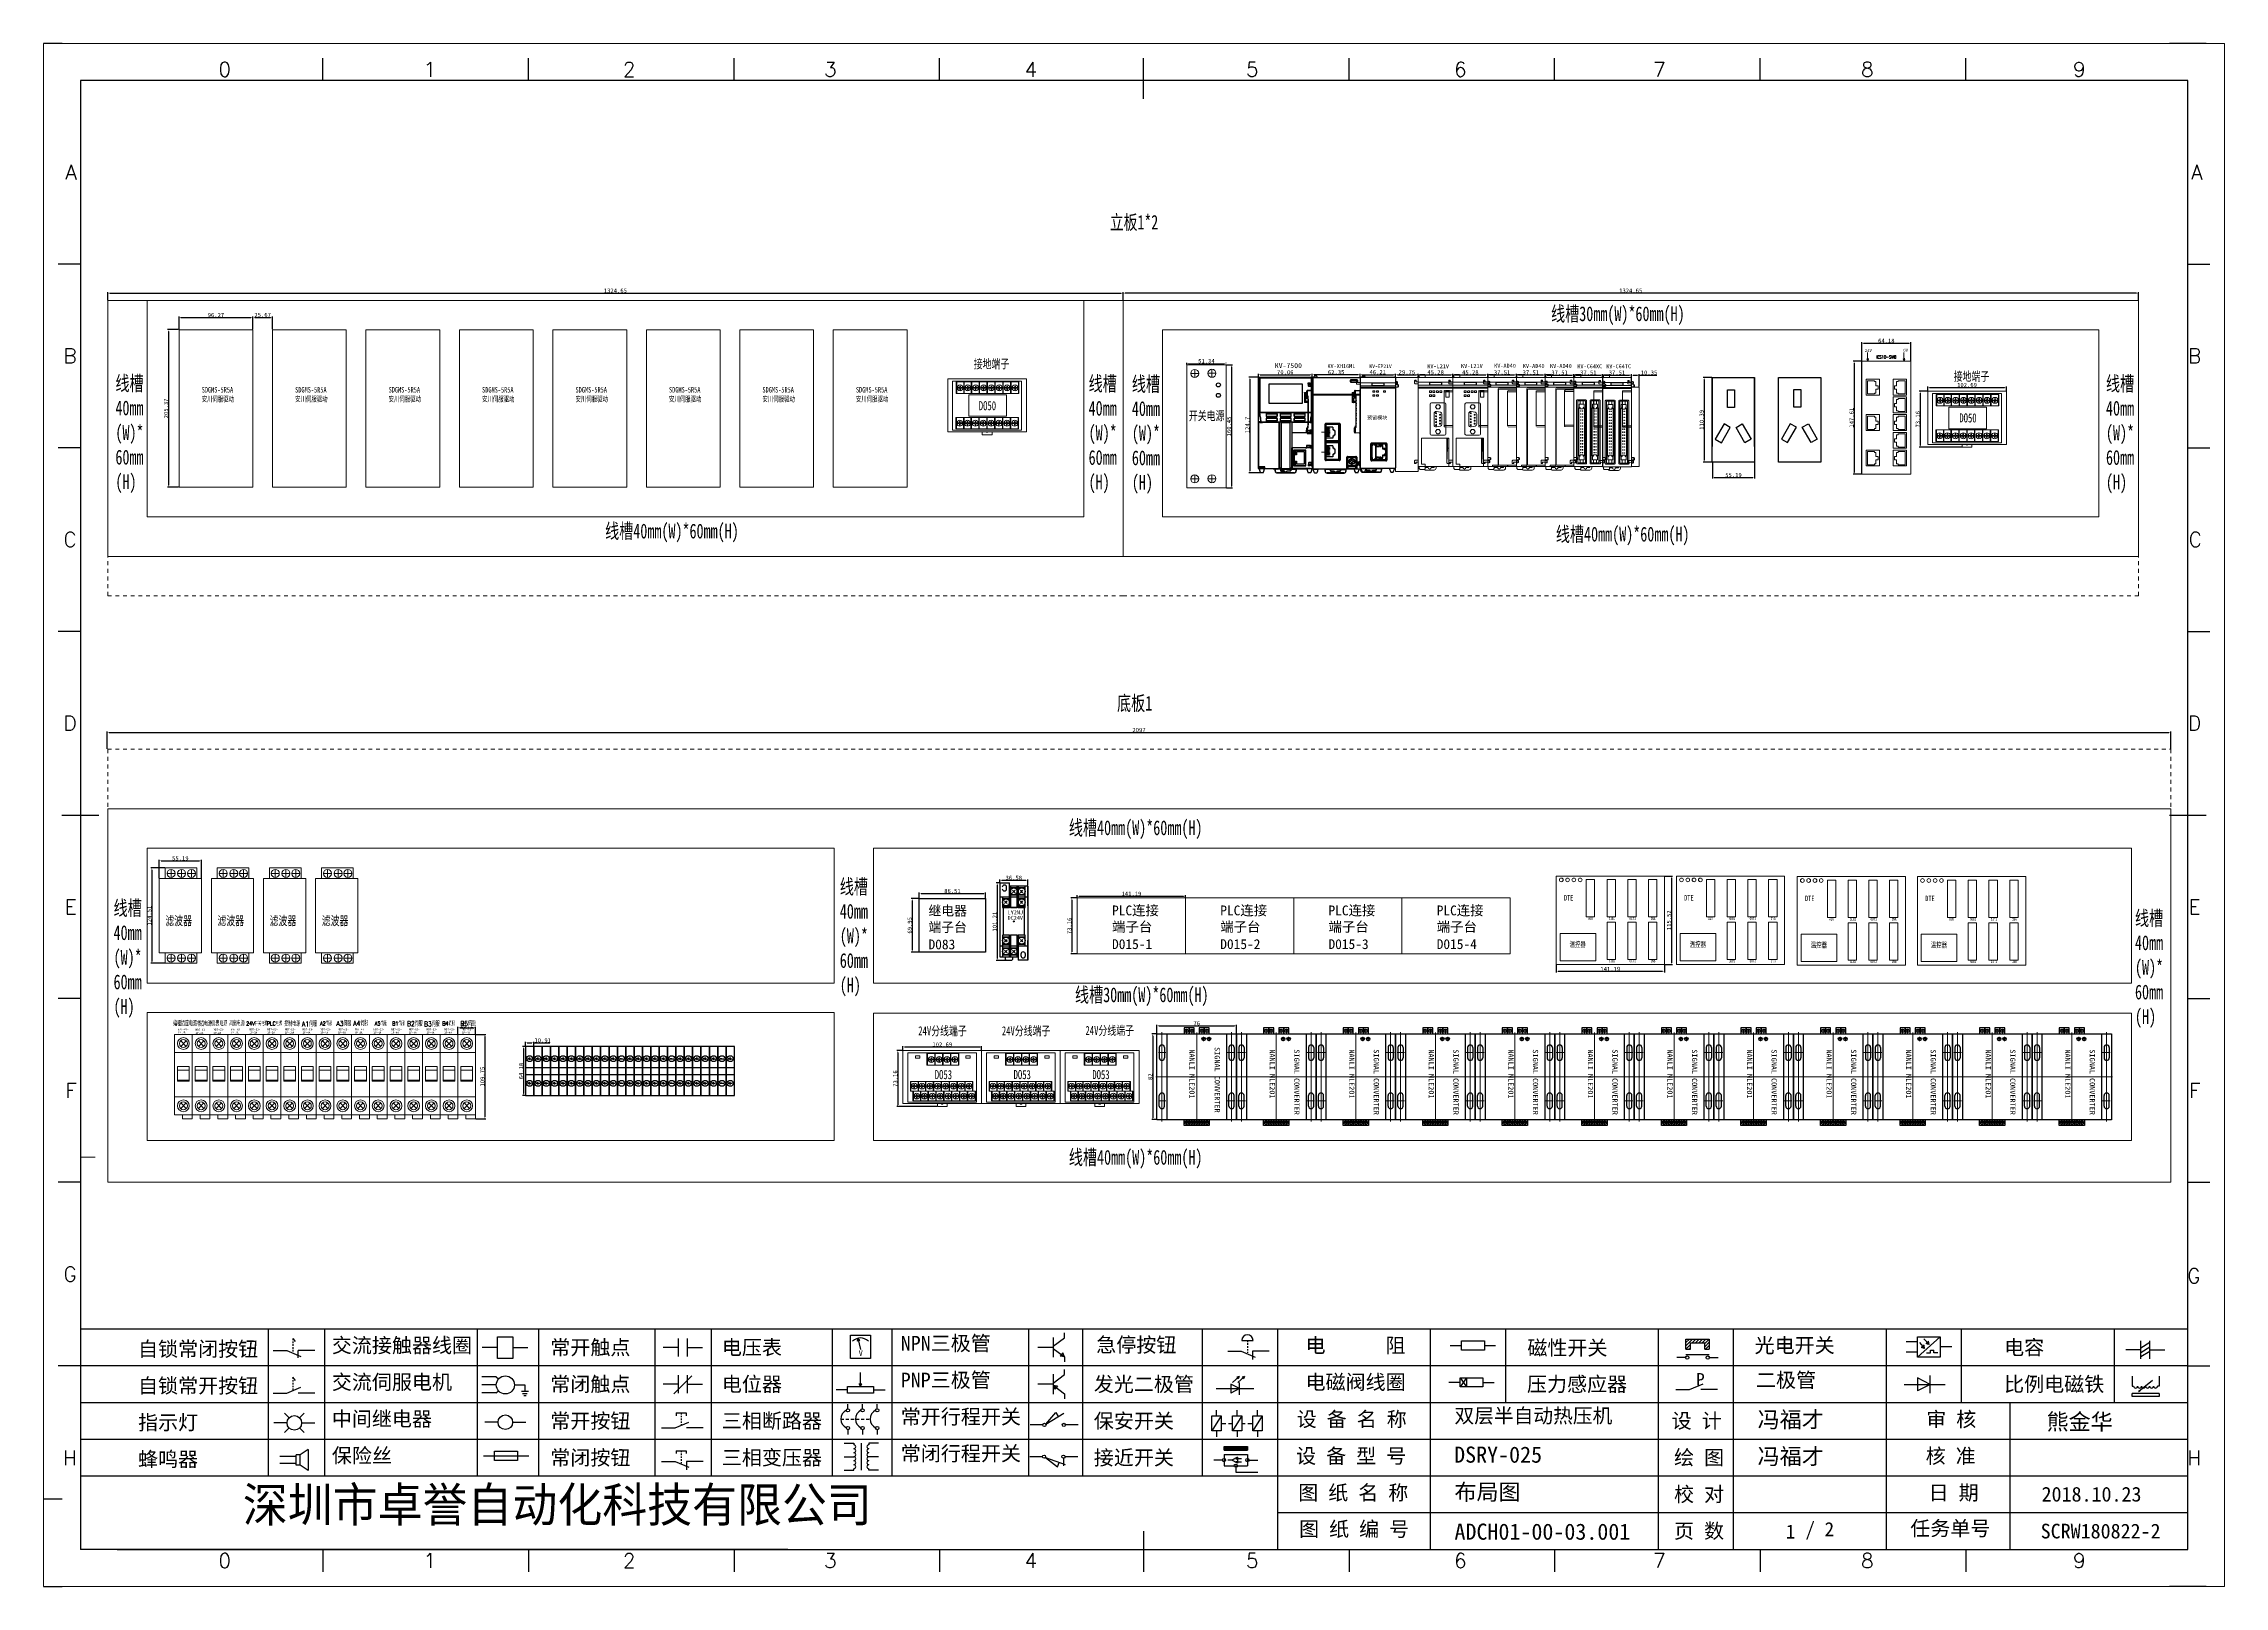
# Model space of a CAD drawing. Extents: x 33864 to 41687, y -3582 to -110.
# Drawn here: x 36451 to 39296, y -2121 to -110 of the extents above; entities that cross this region are included whole.
import ezdxf
from ezdxf.enums import TextEntityAlignment as Align

# ---------------------------------------------------------------- set-up
doc = ezdxf.new("R2010")
doc.units = 0
doc.header["$MEASUREMENT"] = 0
doc.linetypes.add('10', pattern=[20, 5, -5, 5, -5])
doc.linetypes.add('CENTER2', pattern=[1.125, 0.75, -0.125, 0.125, -0.125])
doc.layers.add('1', color=3, linetype='Continuous', lineweight=20)
doc.layers.add('標注', color=95, linetype='Continuous', lineweight=13)
for name, color, linetype in [('AE_BOR', 1, 'Continuous'), ('DIM', 1, 'Continuous'), ('key_geometry', 2, 'Continuous'), ('Lay 1', 7, 'Continuous'), ('MISC', 2, 'Continuous'), ('TEXT', 2, 'Continuous'), ('Z_OM_OUTLINE', 7, 'Continuous'), ('外形線', 7, 'Continuous'), ('细实线层', 7, 'Continuous')]:
    doc.layers.add(name, color=color, linetype=linetype)
doc.styles.add('ST', font='', dxfattribs={"width": 0.8, "height": 300})
doc.styles.add('WD', font='romans.shx', dxfattribs={"bigfont": 'gbcbig.shx'})
doc.styles.add('宋', font='', dxfattribs={"width": 0.7})
doc.styles.add('样式 0', font='')
doc.styles.add('汉字', font='')
doc.styles.get('ST').set_extended_font_data('SimSun')
doc.styles.get('宋').set_extended_font_data('SimSun')
doc.styles.get('样式 0').set_extended_font_data('KaiTi_GB2312')
doc.styles.get('汉字').set_extended_font_data('新宋体')
doc.dimstyles.new('AM_ISO', dxfattribs={"dimtxt": 5.5, "dimasz": 2.5, "dimexe": 1.25, "dimexo": 0.5, "dimgap": 0.5, "dimtad": 1, "dimdsep": 46, "dimtxsty": 'Standard', "dimcen": 0, "dimclrd": 5, "dimclre": 5, "dimclrt": 1, "dimadec": 0, "dimazin": 2, "dimtp": 0.1, "dimtm": 0.1, "dimtfac": 0.71, "dimtmove": 0, "dimatfit": 3, "dimfxl": 1, "dimtfillclr": 6, "dimlwd": -1, "dimlwe": -1, "dimarcsym": 0})

# ---------------------------------------------------------------- blocks, each defined once
blk = doc.blocks.new('NB7-1P')
at = {"lineweight": 0}
for p, q in [((6.2, 69.5), (11.8, 75.2)), ((6.2, 75.2), (11.8, 69.5)), ((3, 45.3), (15, 45.3)), ((3, 35.2), (15, 35.2)), ((6.2, 12), (11.8, 6.3)), ((6.2, 6.3), (11.8, 12))]:
    blk.add_line(p, q, dxfattribs=at)
for points in [[(0, 81.5), (18, 81.5), (18, 0), (0, 0)], [(18, 63.2), (0, 63.2), (0, 18.2), (18, 18.2)], [(3, 49.2), (15, 49.2), (15, 34.2), (3, 34.2)], [(8, 0), (18, 0), (18, -4), (8, -4)]]:
    blk.add_lwpolyline(points, close=True, dxfattribs=at)
for centre, radius in [((9, 72.4), 6), ((9, 72.4), 4), ((9, 9.1), 6), ((9, 9.1), 4)]:
    blk.add_circle(centre, radius, dxfattribs=at)
at = {"lineweight": 0, "style": 'WD', "width": 0.8}
for tag, p in [('回路编号', (9, 89.5)), ('断路器', (9, 93.5)), ('注释', (9, 85.5))]:
    blk.add_attdef(tag, text='', height=3, dxfattribs=at).set_placement(p, align=Align.MIDDLE)
blk = doc.blocks.new('*D105')
at = {"color": 5}
for p, q in [((38566.1, -1195), (38576, -1195)), ((38574.7, -1197.5), (38574.7, -1308)), ((38566.1, -1310.5), (38576, -1310.5))]:
    blk.add_line(p, q, dxfattribs=at)
at = {"color": 5, "lineweight": 0}
for points in [[(38575.1, -1197.5), (38574.3, -1197.5), (38574.7, -1195)], [(38574.3, -1308), (38575.1, -1308), (38574.7, -1310.5)]]:
    blk.add_solid(points, dxfattribs=at)
at = {"layer": 'Defpoints', "color": 0, "lineweight": 0}
for p in [(38565.6, -1195), (38565.6, -1310.5), (38574.7, -1310.5)]:
    blk.add_point(p, dxfattribs=at)
at = {"color": 1, "lineweight": 0, "insert": (38571.5, -1252.7), "char_height": 5.5, "attachment_point": 5, "rotation": 90}
blk.add_mtext('115.52', dxfattribs=at)
blk = doc.blocks.new('*D106')
at = {"color": 5}
for p, q in [((38424.4, -1311), (38424.4, -1320.6)), ((38563.1, -1319.4), (38426.9, -1319.4)), ((38565.6, -1311), (38565.6, -1320.6))]:
    blk.add_line(p, q, dxfattribs=at)
at = {"color": 5, "lineweight": 0}
for points in [[(38426.9, -1319), (38426.9, -1319.8), (38424.4, -1319.4)], [(38563.1, -1319.8), (38563.1, -1319), (38565.6, -1319.4)]]:
    blk.add_solid(points, dxfattribs=at)
at = {"layer": 'Defpoints', "color": 0, "lineweight": 0}
for p in [(38424.4, -1310.5), (38424.4, -1319.4), (38565.6, -1310.5)]:
    blk.add_point(p, dxfattribs=at)
at = {"color": 1, "lineweight": 0, "insert": (38495, -1316.1), "char_height": 5.5, "attachment_point": 5}
blk.add_mtext('141.19', dxfattribs=at)
blk = doc.blocks.new('*D108')
at = {"layer": 'Defpoints', "color": 0, "lineweight": 0}
for p in [(37903.5, -1400.8), (37898, -1512.7), (37903.5, -1512.7)]:
    blk.add_point(p, dxfattribs=at)
at = {"layer": '细实线层', "color": 5}
for p, q in [((37903, -1400.8), (37896.7, -1400.8)), ((37898, -1403.3), (37898, -1510.2)), ((37903, -1512.7), (37896.7, -1512.7))]:
    blk.add_line(p, q, dxfattribs=at)
at = {"layer": '细实线层', "color": 5, "lineweight": 0}
for points in [[(37898.4, -1403.3), (37897.5, -1403.3), (37898, -1400.8)], [(37897.5, -1510.2), (37898.4, -1510.2), (37898, -1512.7)]]:
    blk.add_solid(points, dxfattribs=at)
at = {"layer": '细实线层', "color": 1, "lineweight": 0, "insert": (37894.7, -1456.7), "char_height": 5.5, "attachment_point": 5, "rotation": 90}
blk.add_mtext('82', dxfattribs=at)
blk = doc.blocks.new('*D109')
at = {"layer": 'Defpoints', "color": 0, "lineweight": 0}
for p in [(39226.3, -1007.7), (36534, -1029.6), (39226.3, -1029.6)]:
    blk.add_point(p, dxfattribs=at)
at = {"layer": '细实线层', "color": 5}
for p, q in [((36534, -1029.1), (36534, -1006.5)), ((36536.5, -1007.7), (39223.8, -1007.7)), ((39226.3, -1029.1), (39226.3, -1006.5))]:
    blk.add_line(p, q, dxfattribs=at)
at = {"layer": '细实线层', "color": 5, "lineweight": 0}
for points in [[(36536.5, -1007.3), (36536.5, -1008.2), (36534, -1007.7)], [(39223.8, -1008.2), (39223.8, -1007.3), (39226.3, -1007.7)]]:
    blk.add_solid(points, dxfattribs=at)
at = {"layer": '细实线层', "color": 1, "lineweight": 0, "insert": (37880.1, -1004.5), "char_height": 5.5, "attachment_point": 5}
blk.add_mtext('2097', dxfattribs=at)
blk = doc.blocks.new('*D113')
at = {"layer": 'Defpoints', "color": 0, "lineweight": 0}
for p in [(38628.1, -544.9), (38617.4, -655.3), (38628.1, -655.3)]:
    blk.add_point(p, dxfattribs=at)
at = {"layer": '细实线层', "color": 5}
for p, q in [((38627.6, -544.9), (38616.1, -544.9)), ((38617.4, -547.4), (38617.4, -652.8)), ((38627.6, -655.3), (38616.1, -655.3))]:
    blk.add_line(p, q, dxfattribs=at)
at = {"layer": '细实线层', "color": 5, "lineweight": 0}
for points in [[(38617.8, -547.4), (38616.9, -547.4), (38617.4, -544.9)], [(38616.9, -652.8), (38617.8, -652.8), (38617.4, -655.3)]]:
    blk.add_solid(points, dxfattribs=at)
at = {"layer": '细实线层', "color": 1, "lineweight": 0, "insert": (38614.1, -600.1), "char_height": 5.5, "attachment_point": 5, "rotation": 90}
blk.add_mtext('110.39', dxfattribs=at)
blk = doc.blocks.new('*D114')
at = {"layer": 'Defpoints', "color": 0, "lineweight": 0}
for p in [(38628.1, -655.3), (38683.3, -655.3), (38683.3, -675.2)]:
    blk.add_point(p, dxfattribs=at)
at = {"layer": '细实线层', "color": 5}
for p, q in [((38628.1, -655.8), (38628.1, -676.5)), ((38630.6, -675.2), (38680.8, -675.2)), ((38683.3, -655.8), (38683.3, -676.5))]:
    blk.add_line(p, q, dxfattribs=at)
at = {"layer": '细实线层', "color": 5, "lineweight": 0}
for points in [[(38630.6, -674.8), (38630.6, -675.6), (38628.1, -675.2)], [(38680.8, -675.6), (38680.8, -674.8), (38683.3, -675.2)]]:
    blk.add_solid(points, dxfattribs=at)
at = {"layer": '细实线层', "color": 1, "lineweight": 0, "insert": (38655.7, -672), "char_height": 5.5, "attachment_point": 5}
blk.add_mtext('55.19', dxfattribs=at)
blk = doc.blocks.new('*D121')
at = {"layer": 'Defpoints', "color": 0, "lineweight": 0}
for p in [(37079.5, -1417.2), (37090.4, -1412.5), (37090.4, -1417.2)]:
    blk.add_point(p, dxfattribs=at)
at = {"layer": '细实线层', "color": 5}
for p, q in [((37079.5, -1416.7), (37079.5, -1411.2)), ((37082, -1412.5), (37087.9, -1412.5)), ((37090.4, -1416.7), (37090.4, -1411.2)), ((37090.4, -1412.5), (37111.3, -1412.5))]:
    blk.add_line(p, q, dxfattribs=at)
at = {"layer": '细实线层', "color": 5, "lineweight": 0}
for points in [[(37082, -1412.1), (37082, -1412.9), (37079.5, -1412.5)], [(37087.9, -1412.9), (37087.9, -1412.1), (37090.4, -1412.5)]]:
    blk.add_solid(points, dxfattribs=at)
at = {"layer": '细实线层', "color": 1, "lineweight": 0, "insert": (37102.1, -1409.2), "char_height": 5.5, "attachment_point": 5}
blk.add_mtext('10.91', dxfattribs=at)
blk = doc.blocks.new('*D122')
at = {"layer": 'Defpoints', "color": 0, "lineweight": 0}
for p in [(37079.5, -1417.2), (37077.2, -1481.3), (37079.5, -1481.3)]:
    blk.add_point(p, dxfattribs=at)
at = {"layer": '细实线层', "color": 5}
for p, q in [((37079, -1417.2), (37075.9, -1417.2)), ((37077.2, -1419.7), (37077.2, -1478.8)), ((37079, -1481.3), (37075.9, -1481.3))]:
    blk.add_line(p, q, dxfattribs=at)
at = {"layer": '细实线层', "color": 5, "lineweight": 0}
for points in [[(37077.6, -1419.7), (37076.8, -1419.7), (37077.2, -1417.2)], [(37076.8, -1478.8), (37077.6, -1478.8), (37077.2, -1481.3)]]:
    blk.add_solid(points, dxfattribs=at)
at = {"layer": '细实线层', "color": 1, "lineweight": 0, "insert": (37073.9, -1449.3), "char_height": 5.5, "attachment_point": 5, "rotation": 90}
blk.add_mtext('64.18', dxfattribs=at)
blk = doc.blocks.new('*D123')
at = {"layer": 'Defpoints', "color": 0, "lineweight": 0}
for p in [(37572, -1422.5), (37674.7, -1417.9), (37674.7, -1422.5)]:
    blk.add_point(p, dxfattribs=at)
at = {"layer": '细实线层', "color": 5}
for p, q in [((37572, -1422), (37572, -1416.7)), ((37574.5, -1417.9), (37672.2, -1417.9)), ((37674.7, -1422), (37674.7, -1416.7))]:
    blk.add_line(p, q, dxfattribs=at)
at = {"layer": '细实线层', "color": 5, "lineweight": 0}
for points in [[(37574.5, -1417.5), (37574.5, -1418.4), (37572, -1417.9)], [(37672.2, -1418.4), (37672.2, -1417.5), (37674.7, -1417.9)]]:
    blk.add_solid(points, dxfattribs=at)
at = {"layer": '细实线层', "color": 1, "lineweight": 0, "insert": (37623.4, -1414.7), "char_height": 5.5, "attachment_point": 5}
blk.add_mtext('102.69', dxfattribs=at)
blk = doc.blocks.new('*D124')
at = {"layer": 'Defpoints', "color": 0, "lineweight": 0}
for p in [(37593.4, -1224.3), (37584.1, -1294.2), (37593.4, -1294.2)]:
    blk.add_point(p, dxfattribs=at)
at = {"layer": '细实线层', "color": 5}
for p, q in [((37592.9, -1224.3), (37582.9, -1224.3)), ((37584.1, -1226.8), (37584.1, -1291.7)), ((37592.9, -1294.2), (37582.9, -1294.2))]:
    blk.add_line(p, q, dxfattribs=at)
at = {"layer": '细实线层', "color": 5, "lineweight": 0}
for points in [[(37584.5, -1226.8), (37583.7, -1226.8), (37584.1, -1224.3)], [(37583.7, -1291.7), (37584.5, -1291.7), (37584.1, -1294.2)]]:
    blk.add_solid(points, dxfattribs=at)
at = {"layer": '细实线层', "color": 1, "lineweight": 0, "insert": (37580.9, -1259.3), "char_height": 5.5, "attachment_point": 5, "rotation": 90}
blk.add_mtext('69.95', dxfattribs=at)
blk = doc.blocks.new('*D125')
at = {"layer": 'Defpoints', "color": 0, "lineweight": 0}
for p in [(37679.9, -1217.8), (37593.4, -1224.3), (37679.9, -1224.3)]:
    blk.add_point(p, dxfattribs=at)
at = {"layer": '细实线层', "color": 5}
for p, q in [((37593.4, -1223.8), (37593.4, -1216.5)), ((37595.9, -1217.8), (37677.4, -1217.8)), ((37679.9, -1223.8), (37679.9, -1216.5))]:
    blk.add_line(p, q, dxfattribs=at)
at = {"layer": '细实线层', "color": 5, "lineweight": 0}
for points in [[(37595.9, -1217.4), (37595.9, -1218.2), (37593.4, -1217.8)], [(37677.4, -1218.2), (37677.4, -1217.4), (37679.9, -1217.8)]]:
    blk.add_solid(points, dxfattribs=at)
at = {"layer": '细实线层', "color": 1, "lineweight": 0, "insert": (37636.7, -1214.5), "char_height": 5.5, "attachment_point": 5}
blk.add_mtext('86.51', dxfattribs=at)
blk = doc.blocks.new('*D126')
at = {"layer": 'Defpoints', "color": 0, "lineweight": 0}
for p in [(37698.4, -1203.8), (37735, -1200.5), (37735, -1208)]:
    blk.add_point(p, dxfattribs=at)
at = {"layer": '细实线层', "color": 5}
for p, q in [((37698.4, -1203.3), (37698.4, -1199.3)), ((37700.9, -1200.5), (37732.5, -1200.5)), ((37735, -1207.5), (37735, -1199.3))]:
    blk.add_line(p, q, dxfattribs=at)
at = {"layer": '细实线层', "color": 5, "lineweight": 0}
for points in [[(37700.9, -1200.1), (37700.9, -1200.9), (37698.4, -1200.5)], [(37732.5, -1200.9), (37732.5, -1200.1), (37735, -1200.5)]]:
    blk.add_solid(points, dxfattribs=at)
at = {"layer": '细实线层', "color": 1, "lineweight": 0, "insert": (37716.7, -1197.3), "char_height": 5.5, "attachment_point": 5}
blk.add_mtext('36.58', dxfattribs=at)
blk = doc.blocks.new('*D127')
at = {"layer": 'Defpoints', "color": 0, "lineweight": 0}
for p in [(37698.4, -1203.8), (37695, -1305), (37707.2, -1305)]:
    blk.add_point(p, dxfattribs=at)
at = {"layer": '细实线层', "color": 5}
for p, q in [((37697.9, -1203.8), (37693.7, -1203.8)), ((37695, -1206.3), (37695, -1302.5)), ((37706.7, -1305), (37693.7, -1305))]:
    blk.add_line(p, q, dxfattribs=at)
at = {"layer": '细实线层', "color": 5, "lineweight": 0}
for points in [[(37695.4, -1206.3), (37694.6, -1206.3), (37695, -1203.8)], [(37694.6, -1302.5), (37695.4, -1302.5), (37695, -1305)]]:
    blk.add_solid(points, dxfattribs=at)
at = {"layer": '细实线层', "color": 1, "lineweight": 0, "insert": (37691.7, -1254.4), "char_height": 5.5, "attachment_point": 5, "rotation": 90}
blk.add_mtext('101.21', dxfattribs=at)
blk = doc.blocks.new('*D128')
at = {"layer": 'Defpoints', "color": 0, "lineweight": 0}
for p in [(37799.6, -1223.4), (37792.5, -1296.5), (37799.6, -1296.5)]:
    blk.add_point(p, dxfattribs=at)
at = {"layer": '细实线层', "color": 5}
for p, q in [((37799.1, -1223.4), (37791.2, -1223.4)), ((37792.5, -1225.9), (37792.5, -1294)), ((37799.1, -1296.5), (37791.2, -1296.5))]:
    blk.add_line(p, q, dxfattribs=at)
at = {"layer": '细实线层', "color": 5, "lineweight": 0}
for points in [[(37792.9, -1225.9), (37792.1, -1225.9), (37792.5, -1223.4)], [(37792.1, -1294), (37792.9, -1294), (37792.5, -1296.5)]]:
    blk.add_solid(points, dxfattribs=at)
at = {"layer": '细实线层', "color": 1, "lineweight": 0, "insert": (37789.2, -1260), "char_height": 5.5, "attachment_point": 5, "rotation": 90}
blk.add_mtext('73.16', dxfattribs=at)
blk = doc.blocks.new('*D129')
at = {"layer": 'Defpoints', "color": 0, "lineweight": 0}
for p in [(37799.6, -1223.4), (37940.8, -1221.3), (37940.8, -1223.4)]:
    blk.add_point(p, dxfattribs=at)
at = {"layer": '细实线层', "color": 5}
for p, q in [((37799.6, -1222.9), (37799.6, -1220.1)), ((37802.1, -1221.3), (37938.3, -1221.3)), ((37940.8, -1222.9), (37940.8, -1220.1))]:
    blk.add_line(p, q, dxfattribs=at)
at = {"layer": '细实线层', "color": 5, "lineweight": 0}
for points in [[(37802.1, -1220.9), (37802.1, -1221.8), (37799.6, -1221.3)], [(37938.3, -1221.8), (37938.3, -1220.9), (37940.8, -1221.3)]]:
    blk.add_solid(points, dxfattribs=at)
at = {"layer": '细实线层', "color": 1, "lineweight": 0, "insert": (37870.2, -1218.1), "char_height": 5.5, "attachment_point": 5}
blk.add_mtext('141.19', dxfattribs=at)
blk = doc.blocks.new('*D130')
at = {"layer": 'Defpoints', "color": 0, "lineweight": 0}
for p in [(38909.1, -562.8), (39011.8, -557.8), (39011.8, -562.8)]:
    blk.add_point(p, dxfattribs=at)
at = {"layer": '细实线层', "color": 5}
for p, q in [((38909.1, -562.3), (38909.1, -556.6)), ((38911.6, -557.8), (39009.3, -557.8)), ((39011.8, -562.3), (39011.8, -556.6))]:
    blk.add_line(p, q, dxfattribs=at)
at = {"layer": '细实线层', "color": 5, "lineweight": 0}
for points in [[(38911.6, -557.4), (38911.6, -558.3), (38909.1, -557.8)], [(39009.3, -558.3), (39009.3, -557.4), (39011.8, -557.8)]]:
    blk.add_solid(points, dxfattribs=at)
at = {"layer": '细实线层', "color": 1, "lineweight": 0, "insert": (38960.4, -554.6), "char_height": 5.5, "attachment_point": 5}
blk.add_mtext('102.69', dxfattribs=at)
blk = doc.blocks.new('*D131')
at = {"layer": 'Defpoints', "color": 0, "lineweight": 0}
for p in [(38909.1, -562.8), (38899.3, -635.9), (38954, -635.9)]:
    blk.add_point(p, dxfattribs=at)
at = {"layer": '细实线层', "color": 5}
for p, q in [((38908.6, -562.8), (38898.1, -562.8)), ((38899.3, -565.3), (38899.3, -633.4)), ((38953.5, -635.9), (38898.1, -635.9))]:
    blk.add_line(p, q, dxfattribs=at)
at = {"layer": '细实线层', "color": 5, "lineweight": 0}
for points in [[(38899.7, -565.3), (38898.9, -565.3), (38899.3, -562.8)], [(38898.9, -633.4), (38899.7, -633.4), (38899.3, -635.9)]]:
    blk.add_solid(points, dxfattribs=at)
at = {"layer": '细实线层', "color": 1, "lineweight": 0, "insert": (38896.1, -599.3), "char_height": 5.5, "attachment_point": 5, "rotation": 90}
blk.add_mtext('73.16', dxfattribs=at)
blk = doc.blocks.new('*D132')
at = {"layer": 'Defpoints', "color": 0, "lineweight": 0}
for p in [(37572, -1422.5), (37565.2, -1495.7), (37617, -1495.7)]:
    blk.add_point(p, dxfattribs=at)
at = {"layer": '细实线层', "color": 5}
for p, q in [((37571.5, -1422.5), (37564, -1422.5)), ((37565.2, -1425), (37565.2, -1493.2)), ((37616.5, -1495.7), (37564, -1495.7))]:
    blk.add_line(p, q, dxfattribs=at)
at = {"layer": '细实线层', "color": 5, "lineweight": 0}
for points in [[(37565.7, -1425), (37564.8, -1425), (37565.2, -1422.5)], [(37564.8, -1493.2), (37565.7, -1493.2), (37565.2, -1495.7)]]:
    blk.add_solid(points, dxfattribs=at)
at = {"layer": '细实线层', "color": 1, "lineweight": 0, "insert": (37562, -1459.1), "char_height": 5.5, "attachment_point": 5, "rotation": 90}
blk.add_mtext('73.16', dxfattribs=at)
blk = doc.blocks.new('*D135')
at = {"layer": 'Defpoints', "color": 0, "lineweight": 0}
for p in [(38036.5, -544.5), (38024.8, -669.2), (38038.8, -669.2)]:
    blk.add_point(p, dxfattribs=at)
at = {"layer": '细实线层', "color": 5}
for p, q in [((38036, -544.5), (38023.5, -544.5)), ((38024.8, -547), (38024.8, -666.7)), ((38038.3, -669.2), (38023.5, -669.2))]:
    blk.add_line(p, q, dxfattribs=at)
at = {"layer": '细实线层', "color": 5, "lineweight": 0}
for points in [[(38025.2, -547), (38024.4, -547), (38024.8, -544.5)], [(38024.4, -666.7), (38025.2, -666.7), (38024.8, -669.2)]]:
    blk.add_solid(points, dxfattribs=at)
at = {"layer": '细实线层', "color": 1, "lineweight": 0, "insert": (38021.5, -606.8), "char_height": 5.5, "attachment_point": 5, "rotation": 90}
blk.add_mtext('124.7', dxfattribs=at)
blk = doc.blocks.new('EDS-208A')
at = {"lineweight": 0}
for points in [[(50, 115), (50, 0), (0, 0), (0, 115)], [(4.5, 96.6), (4.5, 80.4), (18, 80.4), (18, 96.6)], [(45.5, 96.6), (45.5, 80.4), (32, 80.4), (32, 96.6)], [(45.5, 78.6), (45.5, 62.4), (32, 62.4), (32, 78.6)], [(4.5, 60.6), (4.5, 44.4), (18, 44.4), (18, 60.6)], [(45.5, 60.6), (45.5, 44.4), (32, 44.4), (32, 60.6)], [(4.5, 24.6), (4.5, 8.4), (18, 8.4), (18, 24.6)], [(45.5, 42.6), (45.5, 26.4), (32, 26.4), (32, 42.6)], [(45.5, 24.6), (45.5, 8.4), (32, 8.4), (32, 24.6)]]:
    blk.add_lwpolyline(points, close=True, dxfattribs=at)
for points in [[(13, 94.1), (13, 95), (5.9, 95), (5.9, 81.6), (13, 81.6), (13, 82.5)], [(13, 94.1), (14.5, 94.1), (14.5, 90)], [(14.5, 90), (16.6, 90), (16.6, 86.6), (14.5, 86.6)], [(35.5, 90), (33.4, 90), (33.4, 86.6), (35.5, 86.6)], [(37, 94.1), (35.5, 94.1), (35.5, 90)], [(37, 94.1), (37, 95), (44.1, 95), (44.1, 81.6), (37, 81.6), (37, 82.5)], [(14.5, 86.6), (14.5, 82.5), (13, 82.5)], [(35.5, 72), (33.4, 72), (33.4, 68.6), (35.5, 68.6)], [(35.5, 86.6), (35.5, 82.5), (37, 82.5)], [(37, 76.1), (35.5, 76.1), (35.5, 72)], [(35.5, 68.6), (35.5, 64.5), (37, 64.5)], [(37, 76.1), (37, 77), (44.1, 77), (44.1, 63.6), (37, 63.6), (37, 64.5)], [(13, 58.1), (13, 59), (5.9, 59), (5.9, 45.6), (13, 45.6), (13, 46.5)], [(13, 58.1), (14.5, 58.1), (14.5, 54)], [(14.5, 50.6), (14.5, 46.5), (13, 46.5)], [(14.5, 54), (16.6, 54), (16.6, 50.6), (14.5, 50.6)], [(35.5, 54), (33.4, 54), (33.4, 50.6), (35.5, 50.6)], [(37, 58.1), (35.5, 58.1), (35.5, 54)], [(35.5, 50.6), (35.5, 46.5), (37, 46.5)], [(37, 58.1), (37, 59), (44.1, 59), (44.1, 45.6), (37, 45.6), (37, 46.5)], [(13, 22.1), (13, 23), (5.9, 23), (5.9, 9.6), (13, 9.6), (13, 10.5)], [(35.5, 36), (33.4, 36), (33.4, 32.6), (35.5, 32.6)], [(37, 40.1), (35.5, 40.1), (35.5, 36)], [(35.5, 32.6), (35.5, 28.5), (37, 28.5)], [(37, 40.1), (37, 41), (44.1, 41), (44.1, 27.6), (37, 27.6), (37, 28.5)], [(37, 22.1), (37, 23), (44.1, 23), (44.1, 9.6), (37, 9.6), (37, 10.5)], [(13, 22.1), (14.5, 22.1), (14.5, 18)], [(14.5, 14.6), (14.5, 10.5), (13, 10.5)], [(14.5, 18), (16.6, 18), (16.6, 14.6), (14.5, 14.6)], [(35.5, 18), (33.4, 18), (33.4, 14.6), (35.5, 14.6)], [(37, 22.1), (35.5, 22.1), (35.5, 18)], [(35.5, 14.6), (35.5, 10.5), (37, 10.5)]]:
    blk.add_lwpolyline(points, dxfattribs=at)
at = {"lineweight": 0, "style": 'WD', "width": 0.8}
blk.add_attdef('EDS-208A', text='', height=3, dxfattribs=at).set_placement((25, 119.1), align=Align.MIDDLE)
blk = doc.blocks.new('*D138')
at = {"layer": 'Defpoints', "color": 0, "lineweight": 0}
for p in [(38823, -523.5), (38813, -671.1), (38823, -671.1)]:
    blk.add_point(p, dxfattribs=at)
at = {"layer": '细实线层', "color": 5}
for p, q in [((38822.5, -523.5), (38811.7, -523.5)), ((38813, -526), (38813, -668.6)), ((38822.5, -671.1), (38811.7, -671.1))]:
    blk.add_line(p, q, dxfattribs=at)
at = {"layer": '细实线层', "color": 5, "lineweight": 0}
for points in [[(38813.4, -526), (38812.6, -526), (38813, -523.5)], [(38812.6, -668.6), (38813.4, -668.6), (38813, -671.1)]]:
    blk.add_solid(points, dxfattribs=at)
at = {"layer": '细实线层', "color": 1, "lineweight": 0, "insert": (38809.7, -597.3), "char_height": 5.5, "attachment_point": 5, "rotation": 90}
blk.add_mtext('147.61', dxfattribs=at)
blk = doc.blocks.new('*D139')
at = {"layer": 'Defpoints', "color": 0, "lineweight": 0}
for p in [(38887.2, -500.2), (38887.2, -523.5), (38823, -671.1)]:
    blk.add_point(p, dxfattribs=at)
at = {"layer": '细实线层', "color": 5}
for p, q in [((38823, -670.6), (38823, -499)), ((38825.5, -500.2), (38884.7, -500.2)), ((38887.2, -523), (38887.2, -499))]:
    blk.add_line(p, q, dxfattribs=at)
at = {"layer": '细实线层', "color": 5, "lineweight": 0}
for points in [[(38825.5, -499.8), (38825.5, -500.6), (38823, -500.2)], [(38884.7, -500.6), (38884.7, -499.8), (38887.2, -500.2)]]:
    blk.add_solid(points, dxfattribs=at)
at = {"layer": '细实线层', "color": 1, "lineweight": 0, "insert": (38855.1, -497), "char_height": 5.5, "attachment_point": 5}
blk.add_mtext('64.18', dxfattribs=at)
blk = doc.blocks.new('*D144')
at = {"layer": 'Defpoints', "color": 0, "lineweight": 0}
for p in [(37014.5, -1401.7), (37014.5, -1511.5), (37026.6, -1511.5)]:
    blk.add_point(p, dxfattribs=at)
at = {"layer": '细实线层', "color": 5}
for p, q in [((37015, -1401.7), (37027.9, -1401.7)), ((37026.6, -1404.2), (37026.6, -1509)), ((37015, -1511.5), (37027.9, -1511.5))]:
    blk.add_line(p, q, dxfattribs=at)
at = {"layer": '细实线层', "color": 5, "lineweight": 0}
for points in [[(37027.1, -1404.2), (37026.2, -1404.2), (37026.6, -1401.7)], [(37026.2, -1509), (37027.1, -1509), (37026.6, -1511.5)]]:
    blk.add_solid(points, dxfattribs=at)
at = {"layer": '细实线层', "color": 1, "lineweight": 0, "insert": (37023.4, -1456.6), "char_height": 5.5, "attachment_point": 5, "rotation": 90}
blk.add_mtext('109.75', dxfattribs=at)
blk = doc.blocks.new('*D145')
at = {"layer": 'Defpoints', "color": 0, "lineweight": 0}
for p in [(38007.3, -1390.2), (37903.5, -1400.8), (38007.3, -1400.8)]:
    blk.add_point(p, dxfattribs=at)
at = {"layer": '细实线层', "color": 5}
for p, q in [((37903.5, -1400.3), (37903.5, -1389)), ((37906, -1390.2), (38004.8, -1390.2)), ((38007.3, -1400.3), (38007.3, -1389))]:
    blk.add_line(p, q, dxfattribs=at)
at = {"layer": '细实线层', "color": 5, "lineweight": 0}
for points in [[(37906, -1389.8), (37906, -1390.6), (37903.5, -1390.2)], [(38004.8, -1390.6), (38004.8, -1389.8), (38007.3, -1390.2)]]:
    blk.add_solid(points, dxfattribs=at)
at = {"layer": '细实线层', "color": 1, "lineweight": 0, "insert": (37955.4, -1387), "char_height": 5.5, "attachment_point": 5}
blk.add_mtext('76', dxfattribs=at)
blk = doc.blocks.new('*D146')
at = {"layer": 'Defpoints', "color": 0, "lineweight": 0}
for p in [(38035.8, -545.1), (38105.9, -541.2), (38105.9, -545.1)]:
    blk.add_point(p, dxfattribs=at)
at = {"layer": '细实线层', "color": 5}
for p, q in [((38035.8, -544.6), (38035.8, -540)), ((38105.9, -544.6), (38105.9, -540)), ((38038.3, -541.2), (38103.4, -541.2))]:
    blk.add_line(p, q, dxfattribs=at)
at = {"layer": '细实线层', "color": 5, "lineweight": 0}
for points in [[(38038.3, -540.8), (38038.3, -541.6), (38035.8, -541.2)], [(38103.4, -541.6), (38103.4, -540.8), (38105.9, -541.2)]]:
    blk.add_solid(points, dxfattribs=at)
at = {"layer": '细实线层', "color": 1, "lineweight": 0, "insert": (38070.9, -538), "char_height": 5.5, "attachment_point": 5}
blk.add_mtext('70.06', dxfattribs=at)
blk = doc.blocks.new('*D147')
at = {"layer": 'Defpoints', "color": 0, "lineweight": 0}
for p in [(38106.1, -545.3), (38168.5, -541.1), (38168.5, -545.3)]:
    blk.add_point(p, dxfattribs=at)
at = {"layer": '细实线层', "color": 5}
for p, q in [((38106.1, -544.8), (38106.1, -539.9)), ((38168.5, -544.8), (38168.5, -539.9)), ((38108.6, -541.1), (38166, -541.1))]:
    blk.add_line(p, q, dxfattribs=at)
at = {"layer": '细实线层', "color": 5, "lineweight": 0}
for points in [[(38108.6, -540.7), (38108.6, -541.5), (38106.1, -541.1)], [(38166, -541.5), (38166, -540.7), (38168.5, -541.1)]]:
    blk.add_solid(points, dxfattribs=at)
at = {"layer": '细实线层', "color": 1, "lineweight": 0, "insert": (38137.3, -537.9), "char_height": 5.5, "attachment_point": 5}
blk.add_mtext('62.35', dxfattribs=at)
blk = doc.blocks.new('*D148')
at = {"layer": 'Defpoints', "color": 0, "lineweight": 0}
for p in [(38168.5, -545.3), (38214.7, -541.2), (38214.7, -545.3)]:
    blk.add_point(p, dxfattribs=at)
at = {"layer": '细实线层', "color": 5}
for p, q in [((38168.5, -544.8), (38168.5, -539.9)), ((38214.7, -544.8), (38214.7, -539.9)), ((38171, -541.2), (38212.2, -541.2))]:
    blk.add_line(p, q, dxfattribs=at)
at = {"layer": '细实线层', "color": 5, "lineweight": 0}
for points in [[(38171, -540.8), (38171, -541.6), (38168.5, -541.2)], [(38212.2, -541.6), (38212.2, -540.8), (38214.7, -541.2)]]:
    blk.add_solid(points, dxfattribs=at)
at = {"layer": '细实线层', "color": 1, "lineweight": 0, "insert": (38191.6, -537.9), "char_height": 5.5, "attachment_point": 5}
blk.add_mtext('46.21', dxfattribs=at)
blk = doc.blocks.new('*D149')
at = {"layer": 'Defpoints', "color": 0, "lineweight": 0}
for p in [(38214.7, -544.7), (38244.5, -541.2), (38244.5, -544.7)]:
    blk.add_point(p, dxfattribs=at)
at = {"layer": '细实线层', "color": 5}
for p, q in [((38214.7, -544.2), (38214.7, -540)), ((38244.5, -544.2), (38244.5, -540)), ((38217.2, -541.2), (38242, -541.2))]:
    blk.add_line(p, q, dxfattribs=at)
at = {"layer": '细实线层', "color": 5, "lineweight": 0}
for points in [[(38217.2, -540.8), (38217.2, -541.6), (38214.7, -541.2)], [(38242, -541.6), (38242, -540.8), (38244.5, -541.2)]]:
    blk.add_solid(points, dxfattribs=at)
at = {"layer": '细实线层', "color": 1, "lineweight": 0, "insert": (38229.6, -538), "char_height": 5.5, "attachment_point": 5}
blk.add_mtext('29.75', dxfattribs=at)
blk = doc.blocks.new('*D150')
at = {"layer": 'Defpoints', "color": 0, "lineweight": 0}
for p in [(38244.5, -545.3), (38289.7, -541.3), (38289.7, -545.3)]:
    blk.add_point(p, dxfattribs=at)
at = {"layer": '细实线层', "color": 5}
for p, q in [((38244.5, -544.8), (38244.5, -540)), ((38289.7, -544.8), (38289.7, -540)), ((38247, -541.3), (38287.2, -541.3))]:
    blk.add_line(p, q, dxfattribs=at)
at = {"layer": '细实线层', "color": 5, "lineweight": 0}
for points in [[(38247, -540.8), (38247, -541.7), (38244.5, -541.3)], [(38287.2, -541.7), (38287.2, -540.8), (38289.7, -541.3)]]:
    blk.add_solid(points, dxfattribs=at)
at = {"layer": '细实线层', "color": 1, "lineweight": 0, "insert": (38267.1, -538), "char_height": 5.5, "attachment_point": 5}
blk.add_mtext('45.28', dxfattribs=at)
blk = doc.blocks.new('*D151')
at = {"layer": 'Defpoints', "color": 0, "lineweight": 0}
for p in [(38289.7, -545.3), (38335, -541.3), (38335, -545.3)]:
    blk.add_point(p, dxfattribs=at)
at = {"layer": '细实线层', "color": 5}
for p, q in [((38289.7, -544.8), (38289.7, -540.1)), ((38335, -544.8), (38335, -540.1)), ((38292.2, -541.3), (38332.5, -541.3))]:
    blk.add_line(p, q, dxfattribs=at)
at = {"layer": '细实线层', "color": 5, "lineweight": 0}
for points in [[(38292.2, -540.9), (38292.2, -541.7), (38289.7, -541.3)], [(38332.5, -541.7), (38332.5, -540.9), (38335, -541.3)]]:
    blk.add_solid(points, dxfattribs=at)
at = {"layer": '细实线层', "color": 1, "lineweight": 0, "insert": (38312.4, -538.1), "char_height": 5.5, "attachment_point": 5}
blk.add_mtext('45.28', dxfattribs=at)
blk = doc.blocks.new('*D152')
at = {"layer": 'Defpoints', "color": 0, "lineweight": 0}
for p in [(38335, -545.3), (38372.5, -541.5), (38372.5, -545.3)]:
    blk.add_point(p, dxfattribs=at)
at = {"layer": '细实线层', "color": 5}
for p, q in [((38335, -544.8), (38335, -540.2)), ((38372.5, -544.8), (38372.5, -540.2)), ((38337.5, -541.5), (38370, -541.5))]:
    blk.add_line(p, q, dxfattribs=at)
at = {"layer": '细实线层', "color": 5, "lineweight": 0}
for points in [[(38337.5, -541), (38337.5, -541.9), (38335, -541.5)], [(38370, -541.9), (38370, -541), (38372.5, -541.5)]]:
    blk.add_solid(points, dxfattribs=at)
at = {"layer": '细实线层', "color": 1, "lineweight": 0, "insert": (38353.8, -538.2), "char_height": 5.5, "attachment_point": 5}
blk.add_mtext('37.51', dxfattribs=at)
blk = doc.blocks.new('*D153')
at = {"layer": 'Defpoints', "color": 0, "lineweight": 0}
for p in [(38372.5, -545.3), (38410, -541.6), (38410, -545.3)]:
    blk.add_point(p, dxfattribs=at)
at = {"layer": '细实线层', "color": 5}
for p, q in [((38372.5, -544.8), (38372.5, -540.3)), ((38410, -544.8), (38410, -540.3)), ((38375, -541.6), (38407.5, -541.6))]:
    blk.add_line(p, q, dxfattribs=at)
at = {"layer": '细实线层', "color": 5, "lineweight": 0}
for points in [[(38375, -541.2), (38375, -542), (38372.5, -541.6)], [(38407.5, -542), (38407.5, -541.2), (38410, -541.6)]]:
    blk.add_solid(points, dxfattribs=at)
at = {"layer": '细实线层', "color": 1, "lineweight": 0, "insert": (38391.3, -538.3), "char_height": 5.5, "attachment_point": 5}
blk.add_mtext('37.51', dxfattribs=at)
blk = doc.blocks.new('*D154')
at = {"layer": 'Defpoints', "color": 0, "lineweight": 0}
for p in [(38410, -545.3), (38447.6, -541.7), (38447.6, -545.3)]:
    blk.add_point(p, dxfattribs=at)
at = {"layer": '细实线层', "color": 5}
for p, q in [((38410, -544.8), (38410, -540.4)), ((38447.6, -544.8), (38447.6, -540.4)), ((38412.5, -541.7), (38445.1, -541.7))]:
    blk.add_line(p, q, dxfattribs=at)
at = {"layer": '细实线层', "color": 5, "lineweight": 0}
for points in [[(38412.5, -541.2), (38412.5, -542.1), (38410, -541.7)], [(38445.1, -542.1), (38445.1, -541.2), (38447.6, -541.7)]]:
    blk.add_solid(points, dxfattribs=at)
at = {"layer": '细实线层', "color": 1, "lineweight": 0, "insert": (38428.8, -538.4), "char_height": 5.5, "attachment_point": 5}
blk.add_mtext('37.51', dxfattribs=at)
blk = doc.blocks.new('*D155')
at = {"layer": 'Defpoints', "color": 0, "lineweight": 0}
for p in [(38447.6, -545.3), (38485.1, -541.7), (38485.1, -545.3)]:
    blk.add_point(p, dxfattribs=at)
at = {"layer": '细实线层', "color": 5}
for p, q in [((38447.6, -544.8), (38447.6, -540.5)), ((38485.1, -544.8), (38485.1, -540.5)), ((38450.1, -541.7), (38482.6, -541.7))]:
    blk.add_line(p, q, dxfattribs=at)
at = {"layer": '细实线层', "color": 5, "lineweight": 0}
for points in [[(38450.1, -541.3), (38450.1, -542.2), (38447.6, -541.7)], [(38482.6, -542.2), (38482.6, -541.3), (38485.1, -541.7)]]:
    blk.add_solid(points, dxfattribs=at)
at = {"layer": '细实线层', "color": 1, "lineweight": 0, "insert": (38466.3, -538.5), "char_height": 5.5, "attachment_point": 5}
blk.add_mtext('37.51', dxfattribs=at)
blk = doc.blocks.new('*D156')
at = {"layer": 'Defpoints', "color": 0, "lineweight": 0}
for p in [(38485, -545.7), (38522.5, -541.7), (38522.5, -545.7)]:
    blk.add_point(p, dxfattribs=at)
at = {"layer": '细实线层', "color": 5}
for p, q in [((38485, -545.2), (38485, -540.5)), ((38522.5, -545.2), (38522.5, -540.5)), ((38487.5, -541.7), (38520, -541.7))]:
    blk.add_line(p, q, dxfattribs=at)
at = {"layer": '细实线层', "color": 5, "lineweight": 0}
for points in [[(38487.5, -541.3), (38487.5, -542.2), (38485, -541.7)], [(38520, -542.2), (38520, -541.3), (38522.5, -541.7)]]:
    blk.add_solid(points, dxfattribs=at)
at = {"layer": '细实线层', "color": 1, "lineweight": 0, "insert": (38503.7, -538.5), "char_height": 5.5, "attachment_point": 5}
blk.add_mtext('37.51', dxfattribs=at)
blk = doc.blocks.new('*D157')
at = {"layer": 'Defpoints', "color": 0, "lineweight": 0}
for p in [(36609.4, -1184.3), (36592.1, -1308.8), (36609.4, -1308.8)]:
    blk.add_point(p, dxfattribs=at)
at = {"layer": '细实线层', "color": 5}
for p, q in [((36608.9, -1184.3), (36590.8, -1184.3)), ((36592.1, -1186.8), (36592.1, -1306.3)), ((36608.9, -1308.8), (36590.8, -1308.8))]:
    blk.add_line(p, q, dxfattribs=at)
at = {"layer": '细实线层', "color": 5, "lineweight": 0}
for points in [[(36592.5, -1186.8), (36591.7, -1186.8), (36592.1, -1184.3)], [(36591.7, -1306.3), (36592.5, -1306.3), (36592.1, -1308.8)]]:
    blk.add_solid(points, dxfattribs=at)
at = {"layer": '细实线层', "color": 1, "lineweight": 0, "insert": (36588.8, -1246.6), "char_height": 5.5, "attachment_point": 5, "rotation": 90}
blk.add_mtext('124.51', dxfattribs=at)
blk = doc.blocks.new('*D158')
at = {"layer": 'Defpoints', "color": 0, "lineweight": 0}
for p in [(36656.9, -1175.2), (36601.7, -1198.4), (36656.9, -1198.4)]:
    blk.add_point(p, dxfattribs=at)
at = {"layer": '细实线层', "color": 5}
for p, q in [((36601.7, -1197.9), (36601.7, -1173.9)), ((36604.2, -1175.2), (36654.4, -1175.2)), ((36656.9, -1197.9), (36656.9, -1173.9))]:
    blk.add_line(p, q, dxfattribs=at)
at = {"layer": '细实线层', "color": 5, "lineweight": 0}
for points in [[(36604.2, -1174.8), (36604.2, -1175.6), (36601.7, -1175.2)], [(36654.4, -1175.6), (36654.4, -1174.8), (36656.9, -1175.2)]]:
    blk.add_solid(points, dxfattribs=at)
at = {"layer": '细实线层', "color": 1, "lineweight": 0, "insert": (36629.3, -1171.9), "char_height": 5.5, "attachment_point": 5}
blk.add_mtext('55.19', dxfattribs=at)
blk = doc.blocks.new('*D164')
at = {"color": 5}
for p, q in [((37942.3, -528), (37942.3, -525.6)), ((37944.8, -526.9), (37991.2, -526.9)), ((37993.7, -526.4), (37993.7, -525.6))]:
    blk.add_line(p, q, dxfattribs=at)
at = {"color": 5, "lineweight": 0}
for points in [[(37944.8, -526.5), (37944.8, -527.3), (37942.3, -526.9)], [(37991.2, -527.3), (37991.2, -526.5), (37993.7, -526.9)]]:
    blk.add_solid(points, dxfattribs=at)
at = {"layer": 'Defpoints', "color": 0, "lineweight": 0}
for p in [(37942.3, -528.5), (37993.7, -526.9), (37993.7, -526.9)]:
    blk.add_point(p, dxfattribs=at)
at = {"color": 1, "lineweight": 0, "insert": (37968, -523.6), "char_height": 5.5, "attachment_point": 5}
blk.add_mtext('51.34', dxfattribs=at)
blk = doc.blocks.new('*D165')
at = {"color": 5}
for p, q in [((37994.2, -528.5), (38001.9, -528.5)), ((38000.6, -531), (38000.6, -686.4)), ((37994.2, -688.9), (38001.9, -688.9))]:
    blk.add_line(p, q, dxfattribs=at)
at = {"color": 5, "lineweight": 0}
for points in [[(38001, -531), (38000.2, -531), (38000.6, -528.5)], [(38000.2, -686.4), (38001, -686.4), (38000.6, -688.9)]]:
    blk.add_solid(points, dxfattribs=at)
at = {"layer": 'Defpoints', "color": 0, "lineweight": 0}
for p in [(37993.7, -528.5), (37993.7, -688.9), (38000.6, -688.9)]:
    blk.add_point(p, dxfattribs=at)
at = {"color": 1, "lineweight": 0, "insert": (37997.4, -608.7), "char_height": 5.5, "attachment_point": 5, "rotation": 90}
blk.add_mtext('160.45', dxfattribs=at)
blk = doc.blocks.new('*D166')
at = {"layer": 'Defpoints', "color": 0, "lineweight": 0}
for p in [(36627.6, -482.5), (36723.9, -466.8), (36723.9, -482.5)]:
    blk.add_point(p, dxfattribs=at)
at = {"layer": '细实线层', "color": 5}
for p, q in [((36627.6, -482), (36627.6, -465.5)), ((36630.1, -466.8), (36721.4, -466.8)), ((36723.9, -482), (36723.9, -465.5))]:
    blk.add_line(p, q, dxfattribs=at)
at = {"layer": '细实线层', "color": 5, "lineweight": 0}
for points in [[(36630.1, -466.3), (36630.1, -467.2), (36627.6, -466.8)], [(36721.4, -467.2), (36721.4, -466.3), (36723.9, -466.8)]]:
    blk.add_solid(points, dxfattribs=at)
at = {"layer": '细实线层', "color": 1, "lineweight": 0, "insert": (36675.7, -463.5), "char_height": 5.5, "attachment_point": 5}
blk.add_mtext('96.27', dxfattribs=at)
blk = doc.blocks.new('*D167')
at = {"layer": 'Defpoints', "color": 0, "lineweight": 0}
for p in [(36627.6, -482.5), (36613.7, -687.9), (36627.6, -687.9)]:
    blk.add_point(p, dxfattribs=at)
at = {"layer": '细实线层', "color": 5}
for p, q in [((36627.1, -482.5), (36612.5, -482.5)), ((36613.7, -485), (36613.7, -685.4)), ((36627.1, -687.9), (36612.5, -687.9))]:
    blk.add_line(p, q, dxfattribs=at)
at = {"layer": '细实线层', "color": 5, "lineweight": 0}
for points in [[(36614.1, -485), (36613.3, -485), (36613.7, -482.5)], [(36613.3, -685.4), (36614.1, -685.4), (36613.7, -687.9)]]:
    blk.add_solid(points, dxfattribs=at)
at = {"layer": '细实线层', "color": 1, "lineweight": 0, "insert": (36610.5, -585.2), "char_height": 5.5, "attachment_point": 5, "rotation": 90}
blk.add_mtext('205.37', dxfattribs=at)
blk = doc.blocks.new('*D168')
at = {"layer": 'Defpoints', "color": 0, "lineweight": 0}
for p in [(36534.6, -444.4), (37859.3, -434.8), (37859.3, -444.4)]:
    blk.add_point(p, dxfattribs=at)
at = {"layer": '细实线层', "color": 5}
for p, q in [((36534.6, -443.9), (36534.6, -433.6)), ((36537.1, -434.8), (37856.8, -434.8)), ((37859.3, -443.9), (37859.3, -433.6))]:
    blk.add_line(p, q, dxfattribs=at)
at = {"layer": '细实线层', "color": 5, "lineweight": 0}
for points in [[(36537.1, -434.4), (36537.1, -435.3), (36534.6, -434.8)], [(37856.8, -435.3), (37856.8, -434.4), (37859.3, -434.8)]]:
    blk.add_solid(points, dxfattribs=at)
at = {"layer": '细实线层', "color": 1, "lineweight": 0, "insert": (37196.9, -431.6), "char_height": 5.5, "attachment_point": 5}
blk.add_mtext('1324.65', dxfattribs=at)
blk = doc.blocks.new('*D169')
at = {"layer": 'Defpoints', "color": 0, "lineweight": 0}
for p in [(37859.3, -434.8), (37859.3, -444.4), (39183.9, -444.4)]:
    blk.add_point(p, dxfattribs=at)
at = {"layer": '细实线层', "color": 5}
for p, q in [((37859.3, -443.9), (37859.3, -433.6)), ((39181.4, -434.8), (37861.8, -434.8)), ((39183.9, -443.9), (39183.9, -433.6))]:
    blk.add_line(p, q, dxfattribs=at)
at = {"layer": '细实线层', "color": 5, "lineweight": 0}
for points in [[(37861.8, -434.4), (37861.8, -435.3), (37859.3, -434.8)], [(39181.4, -435.3), (39181.4, -434.4), (39183.9, -434.8)]]:
    blk.add_solid(points, dxfattribs=at)
at = {"layer": '细实线层', "color": 1, "lineweight": 0, "insert": (38521.6, -431.6), "char_height": 5.5, "attachment_point": 5}
blk.add_mtext('1324.65', dxfattribs=at)
blk = doc.blocks.new('4')
for p, q in [((37353.2, -1278.7), (37396.2, -1278.7)), ((37353.2, -1364.7), (37353.2, -1278.7)), ((37396.2, -1278.7), (37396.2, -1364.7)), ((37396.2, -1364.7), (37353.2, -1364.7))]:
    blk.add_line(p, q)
for points in [[(37368.7, -1291), (37375.9, -1291), (37375.9, -1309), (37368.7, -1309)], [(37371.4, -1329.3), (37365.2, -1325.7), (37356.2, -1341.3), (37362.4, -1344.9)], [(37377.4, -1329.3), (37383.6, -1325.7), (37392.6, -1341.3), (37386.4, -1344.9)]]:
    blk.add_lwpolyline(points, close=True)
blk = doc.blocks.new('*D195')
at = {"layer": 'Defpoints', "color": 0, "lineweight": 0}
for p in [(38522.5, -557.3), (38532.8, -541.8), (38532.8, -557.3)]:
    blk.add_point(p, dxfattribs=at)
at = {"layer": '细实线层', "color": 5}
for p, q in [((38522.5, -556.8), (38522.5, -540.5)), ((38532.8, -556.8), (38532.8, -540.5)), ((38525, -541.8), (38530.3, -541.8)), ((38532.8, -541.8), (38555.6, -541.8))]:
    blk.add_line(p, q, dxfattribs=at)
at = {"layer": '细实线层', "color": 5, "lineweight": 0}
for points in [[(38525, -541.3), (38525, -542.2), (38522.5, -541.8)], [(38530.3, -542.2), (38530.3, -541.3), (38532.8, -541.8)]]:
    blk.add_solid(points, dxfattribs=at)
at = {"layer": '细实线层', "color": 1, "lineweight": 0, "insert": (38545.5, -538.5), "char_height": 5.5, "attachment_point": 5}
blk.add_mtext('10.35', dxfattribs=at)
blk = doc.blocks.new('*D196')
at = {"layer": 'Defpoints', "color": 0, "lineweight": 0}
for p in [(36723.9, -482.5), (36749.5, -466.5), (36749.5, -482.5)]:
    blk.add_point(p, dxfattribs=at)
at = {"layer": '细实线层', "color": 5}
for p, q in [((36723.9, -482), (36723.9, -465.3)), ((36726.4, -466.5), (36747, -466.5)), ((36749.5, -482), (36749.5, -465.3))]:
    blk.add_line(p, q, dxfattribs=at)
at = {"layer": '细实线层', "color": 5, "lineweight": 0}
for points in [[(36726.4, -466.1), (36726.4, -466.9), (36723.9, -466.5)], [(36747, -466.9), (36747, -466.1), (36749.5, -466.5)]]:
    blk.add_solid(points, dxfattribs=at)
at = {"layer": '细实线层', "color": 1, "lineweight": 0, "insert": (36736.7, -463.3), "char_height": 5.5, "attachment_point": 5}
blk.add_mtext('25.67', dxfattribs=at)
blk = doc.blocks.new('*D197')
at = {"layer": 'Defpoints', "color": 0, "lineweight": 0}
for p in [(37014.5, -1392.8), (36991.4, -1401.7), (37014.5, -1401.7)]:
    blk.add_point(p, dxfattribs=at)
at = {"layer": '细实线层', "color": 5}
for p, q in [((36991.4, -1401.2), (36991.4, -1391.6)), ((36993.9, -1392.8), (37012, -1392.8)), ((37014.5, -1401.2), (37014.5, -1391.6))]:
    blk.add_line(p, q, dxfattribs=at)
at = {"layer": '细实线层', "color": 5, "lineweight": 0}
for points in [[(36993.9, -1392.4), (36993.9, -1393.3), (36991.4, -1392.8)], [(37012, -1393.3), (37012, -1392.4), (37014.5, -1392.8)]]:
    blk.add_solid(points, dxfattribs=at)
at = {"layer": '细实线层', "color": 1, "lineweight": 0, "insert": (37003, -1389.6), "char_height": 5.5, "attachment_point": 5}
blk.add_mtext('23.1', dxfattribs=at)

msp = doc.modelspace()

# ---------------------------------------------------------------- hatches: boundary and pattern name
for points in [[(38830.101, -520.516), (38830.941, -523.139), (38831.781, -520.516)], [(38877.453, -520.516), (38878.294, -523.139), (38879.134, -520.516)]]:
    msp.add_hatch(color=256).paths.add_polyline_path(points)
at = {"linetype": 'ByBlock'}
h = msp.add_hatch(dxfattribs=at)
h.set_pattern_fill('ANSI31', color=256, scale=0.958003, style=0)
h.set_pattern_definition([(45, (56899.7575, 5628.55), (-2.15077853, 2.15077853), [])])
h.paths.add_polyline_path([(38624.074, -1798.759), (38593.476, -1798.759), (38593.476, -1812.148), (38599.454, -1812.148), (38599.454, -1803.547), (38618.096, -1803.547), (38618.096, -1812.148), (38624.074, -1812.148)])
h = msp.add_hatch(dxfattribs=at)
h.set_pattern_fill('ANSI31', color=256, scale=0.0958, style=0)
h.set_pattern_definition([(45, (56946.3933, 5631.51064), (-0.2150778525, 0.2150778525), [])])
h.paths.add_polyline_path([(38910.873, -1805.837), (38910.298, -1801.743), (38908.585, -1803.27)])
h.paths.add_polyline_path([(38910.873, -1805.837), (38908.585, -1803.27), (38906.872, -1804.797)])
h.paths.add_polyline_path([(38904.485, -1806.924), (38902.772, -1808.45), (38905.06, -1811.017)])
h.paths.add_polyline_path([(38902.772, -1808.45), (38901.059, -1809.977), (38905.06, -1811.017)])
h = msp.add_hatch(dxfattribs=at)
h.set_pattern_fill('ANSI31', color=256, scale=0.0958, style=0)
h.set_pattern_definition([(45, (51669.59285, 8523.08363), (-0.2150778525, 0.2150778525), [])])
h.paths.add_polyline_path([(38021.564, -1943.586), (38021.564, -1938.798), (37990.966, -1938.798), (37990.966, -1943.586)])

# ---------------------------------------------------------------- linework, layer by layer
for p, q in [((39248.303, -157.401), (36498.834, -157.401)), ((36498.834, -157.401), (36498.834, -2073.408)), ((39248.303, -2073.408), (39248.303, -157.401)), ((38830.941, -523.139), (38830.101, -520.516)), ((38831.781, -520.516), (38830.101, -520.516)), ((38830.941, -523.139), (38831.781, -520.516)), ((38878.294, -523.139), (38877.453, -520.516)), ((38879.134, -520.516), (38877.453, -520.516)), ((38878.294, -523.139), (38879.134, -520.516)), ((38628.084, -544.936), (38683.278, -544.936)), ((38628.084, -655.324), (38628.084, -544.936)), ((38683.278, -544.936), (38683.278, -655.324)), ((38683.278, -655.324), (38628.084, -655.324)), ((37734.988, -1208.324), (37734.988, -1304.592)), ((37734.988, -1208.324), (37734.988, -1304.592)), ((37734.988, -1208.324), (37734.988, -1304.592)), ((37734.988, -1225.01), (37734.988, -1208.324)), ((37734.988, -1208.324), (37734.988, -1233.995)), ((37734.988, -1225.01), (37734.988, -1208.324)), ((37734.988, -1233.995), (37734.988, -1225.01)), ((37734.988, -1233.995), (37734.988, -1225.01)), ((37734.988, -1278.92), (37734.988, -1287.906)), ((37734.988, -1304.592), (37734.988, -1278.92)), ((37734.988, -1304.592), (37734.988, -1278.92)), ((37903.468, -1512.741), (37903.468, -1400.751)), ((37903.468, -1400.751), (38007.263, -1400.751)), ((37906.541, -1418.506), (37906.541, -1432.163)), ((37913.37, -1418.506), (37913.37, -1432.163)), ((37916.443, -1400.751), (37916.443, -1512.741)), ((37994.289, -1400.751), (37994.289, -1512.741)), ((37997.362, -1418.506), (37997.362, -1432.163)), ((38004.19, -1418.506), (38004.19, -1432.163)), ((38007.263, -1400.751), (38007.263, -1512.741)), ((38007.263, -1512.741), (38007.263, -1400.751)), ((38007.263, -1400.751), (38111.058, -1400.751)), ((38010.336, -1418.506), (38010.336, -1432.163)), ((38017.165, -1418.506), (38017.165, -1432.163)), ((38020.238, -1400.751), (38020.238, -1512.741)), ((38098.084, -1400.751), (38098.084, -1512.741)), ((38101.157, -1418.506), (38101.157, -1432.163)), ((38107.985, -1418.506), (38107.985, -1432.163)), ((38111.058, -1400.751), (38111.058, -1512.741)), ((38111.058, -1512.741), (38111.058, -1400.751)), ((38111.058, -1400.751), (38214.853, -1400.751)), ((38114.131, -1418.506), (38114.131, -1432.163)), ((38120.96, -1418.506), (38120.96, -1432.163)), ((38124.033, -1400.751), (38124.033, -1512.741)), ((38201.879, -1400.751), (38201.879, -1512.741)), ((38204.952, -1418.506), (38204.952, -1432.163)), ((38211.78, -1418.506), (38211.78, -1432.163)), ((38214.853, -1400.751), (38214.853, -1512.741)), ((38214.853, -1512.741), (38214.853, -1400.751)), ((38214.853, -1400.751), (38318.648, -1400.751)), ((38217.926, -1418.506), (38217.926, -1432.163)), ((38224.755, -1418.506), (38224.755, -1432.163)), ((38227.828, -1400.751), (38227.828, -1512.741)), ((38305.674, -1400.751), (38305.674, -1512.741)), ((38308.747, -1418.506), (38308.747, -1432.163)), ((38315.575, -1418.506), (38315.575, -1432.163)), ((38318.648, -1400.751), (38318.648, -1512.741)), ((38318.648, -1512.741), (38318.648, -1400.751)), ((38318.648, -1400.751), (38422.443, -1400.751)), ((38321.721, -1418.506), (38321.721, -1432.163)), ((38328.55, -1418.506), (38328.55, -1432.163)), ((38331.623, -1400.751), (38331.623, -1512.741)), ((38409.469, -1400.751), (38409.469, -1512.741)), ((38412.542, -1418.506), (38412.542, -1432.163)), ((38419.37, -1418.506), (38419.37, -1432.163)), ((38422.443, -1400.751), (38422.443, -1512.741)), ((38422.443, -1512.741), (38422.443, -1400.751)), ((38422.443, -1400.751), (38526.238, -1400.751)), ((38425.516, -1418.506), (38425.516, -1432.163)), ((38432.345, -1418.506), (38432.345, -1432.163)), ((38435.417, -1400.751), (38435.417, -1512.741)), ((38513.264, -1400.751), (38513.264, -1512.741)), ((38516.337, -1418.506), (38516.337, -1432.163)), ((38523.165, -1418.506), (38523.165, -1432.163)), ((38526.238, -1400.751), (38526.238, -1512.741)), ((38526.238, -1512.741), (38526.238, -1400.751)), ((38526.238, -1400.751), (38630.033, -1400.751)), ((38529.311, -1418.506), (38529.311, -1432.163)), ((38536.14, -1418.506), (38536.14, -1432.163)), ((38539.212, -1400.751), (38539.212, -1512.741)), ((38617.059, -1400.751), (38617.059, -1512.741)), ((38620.132, -1418.506), (38620.132, -1432.163)), ((38626.96, -1418.506), (38626.96, -1432.163)), ((38630.033, -1400.751), (38630.033, -1512.741)), ((38630.033, -1512.741), (38630.033, -1400.751)), ((38630.033, -1400.751), (38733.828, -1400.751)), ((38633.106, -1418.506), (38633.106, -1432.163)), ((38639.935, -1418.506), (38639.935, -1432.163)), ((38643.007, -1400.751), (38643.007, -1512.741)), ((38720.854, -1400.751), (38720.854, -1512.741)), ((38723.927, -1418.506), (38723.927, -1432.163)), ((38730.755, -1418.506), (38730.755, -1432.163)), ((38733.828, -1400.751), (38733.828, -1512.741)), ((38733.828, -1512.741), (38733.828, -1400.751)), ((38733.828, -1400.751), (38837.623, -1400.751)), ((38736.901, -1418.506), (38736.901, -1432.163)), ((38743.73, -1418.506), (38743.73, -1432.163)), ((38746.802, -1400.751), (38746.802, -1512.741)), ((38824.649, -1400.751), (38824.649, -1512.741)), ((38827.722, -1418.506), (38827.722, -1432.163)), ((38834.55, -1418.506), (38834.55, -1432.163)), ((38837.623, -1400.751), (38837.623, -1512.741)), ((38837.623, -1512.741), (38837.623, -1400.751)), ((38837.623, -1400.751), (38941.418, -1400.751)), ((38840.696, -1418.506), (38840.696, -1432.163)), ((38847.525, -1418.506), (38847.525, -1432.163)), ((38850.597, -1400.751), (38850.597, -1512.741)), ((38928.444, -1400.751), (38928.444, -1512.741)), ((38931.517, -1418.506), (38931.517, -1432.163)), ((38938.345, -1418.506), (38938.345, -1432.163)), ((38941.418, -1400.751), (38941.418, -1512.741)), ((38941.418, -1512.741), (38941.418, -1400.751)), ((38941.418, -1400.751), (39045.213, -1400.751)), ((38944.491, -1418.506), (38944.491, -1432.163)), ((38951.319, -1418.506), (38951.319, -1432.163)), ((38954.392, -1400.751), (38954.392, -1512.741)), ((39032.239, -1400.751), (39032.239, -1512.741)), ((39035.311, -1418.506), (39035.311, -1432.163)), ((39042.14, -1418.506), (39042.14, -1432.163)), ((39045.213, -1400.751), (39045.213, -1512.741)), ((39045.213, -1512.741), (39045.213, -1400.751)), ((39045.213, -1400.751), (39149.008, -1400.751)), ((39048.286, -1418.506), (39048.286, -1432.163)), ((39055.114, -1418.506), (39055.114, -1432.163)), ((39058.187, -1400.751), (39058.187, -1512.741)), ((39136.034, -1400.751), (39136.034, -1512.741)), ((39139.106, -1418.506), (39139.106, -1432.163)), ((39145.935, -1418.506), (39145.935, -1432.163)), ((39149.008, -1400.751), (39149.008, -1512.741)), ((37084.923, -1433.208), (37084.923, -1431.668)), ((37084.923, -1431.668), (37084.923, -1434.748)), ((37095.833, -1433.208), (37095.833, -1431.668)), ((37095.833, -1431.668), (37095.833, -1434.748)), ((37106.744, -1433.208), (37106.744, -1431.668)), ((37106.744, -1431.668), (37106.744, -1434.748)), ((37117.654, -1433.208), (37117.654, -1431.668)), ((37117.654, -1431.668), (37117.654, -1434.748)), ((37128.565, -1433.208), (37128.565, -1431.668)), ((37128.565, -1431.668), (37128.565, -1434.748)), ((37139.475, -1433.208), (37139.475, -1431.668)), ((37139.475, -1431.668), (37139.475, -1434.748)), ((37150.385, -1433.208), (37150.385, -1431.668)), ((37150.385, -1431.668), (37150.385, -1434.748)), ((37161.296, -1433.208), (37161.296, -1431.668)), ((37161.296, -1431.668), (37161.296, -1434.748)), ((37172.206, -1433.208), (37172.206, -1431.668)), ((37172.206, -1431.668), (37172.206, -1434.748)), ((37183.117, -1433.208), (37183.117, -1431.668)), ((37183.117, -1431.668), (37183.117, -1434.748)), ((37194.027, -1433.208), (37194.027, -1431.668)), ((37194.027, -1431.668), (37194.027, -1434.748)), ((37215.848, -1433.208), (37215.848, -1431.668)), ((37215.848, -1431.668), (37215.848, -1434.748)), ((37226.758, -1433.208), (37226.758, -1431.668)), ((37226.758, -1431.668), (37226.758, -1434.748)), ((37237.668, -1433.208), (37237.668, -1431.668)), ((37237.668, -1431.668), (37237.668, -1434.748)), ((37248.579, -1433.208), (37248.579, -1431.668)), ((37248.579, -1431.668), (37248.579, -1434.748)), ((37259.489, -1433.208), (37259.489, -1431.668)), ((37259.489, -1431.668), (37259.489, -1434.748)), ((37281.31, -1433.208), (37281.31, -1431.668)), ((37281.31, -1431.668), (37281.31, -1434.748)), ((37292.22, -1433.208), (37292.22, -1431.668)), ((37292.22, -1431.668), (37292.22, -1434.748)), ((37303.131, -1433.208), (37303.131, -1431.668)), ((37303.131, -1431.668), (37303.131, -1434.748)), ((37314.041, -1433.208), (37314.041, -1431.668)), ((37314.041, -1431.668), (37314.041, -1434.748)), ((37324.952, -1433.208), (37324.952, -1431.668)), ((37324.952, -1431.668), (37324.952, -1434.748)), ((37346.772, -1433.208), (37346.772, -1431.668)), ((37346.772, -1431.668), (37346.772, -1434.748)), ((37906.541, -1494.986), (37906.541, -1481.329)), ((37913.37, -1494.986), (37913.37, -1481.329)), ((37997.362, -1494.986), (37997.362, -1481.329)), ((38004.19, -1494.986), (38004.19, -1481.329)), ((38010.336, -1494.986), (38010.336, -1481.329)), ((38017.165, -1494.986), (38017.165, -1481.329)), ((38101.157, -1494.986), (38101.157, -1481.329)), ((38107.985, -1494.986), (38107.985, -1481.329)), ((38114.131, -1494.986), (38114.131, -1481.329)), ((38120.96, -1494.986), (38120.96, -1481.329)), ((38204.952, -1494.986), (38204.952, -1481.329)), ((38211.78, -1494.986), (38211.78, -1481.329)), ((38217.926, -1494.986), (38217.926, -1481.329)), ((38224.755, -1494.986), (38224.755, -1481.329)), ((38308.747, -1494.986), (38308.747, -1481.329)), ((38315.575, -1494.986), (38315.575, -1481.329)), ((38321.721, -1494.986), (38321.721, -1481.329)), ((38328.55, -1494.986), (38328.55, -1481.329)), ((38412.542, -1494.986), (38412.542, -1481.329)), ((38419.37, -1494.986), (38419.37, -1481.329)), ((38425.516, -1494.986), (38425.516, -1481.329)), ((38432.345, -1494.986), (38432.345, -1481.329)), ((38516.337, -1494.986), (38516.337, -1481.329)), ((38523.165, -1494.986), (38523.165, -1481.329)), ((38529.311, -1494.986), (38529.311, -1481.329)), ((38536.14, -1494.986), (38536.14, -1481.329)), ((38620.132, -1494.986), (38620.132, -1481.329)), ((38626.96, -1494.986), (38626.96, -1481.329)), ((38633.106, -1494.986), (38633.106, -1481.329)), ((38639.935, -1494.986), (38639.935, -1481.329)), ((38723.927, -1494.986), (38723.927, -1481.329)), ((38730.755, -1494.986), (38730.755, -1481.329)), ((38736.901, -1494.986), (38736.901, -1481.329)), ((38743.73, -1494.986), (38743.73, -1481.329)), ((38827.722, -1494.986), (38827.722, -1481.329)), ((38834.55, -1494.986), (38834.55, -1481.329)), ((38840.696, -1494.986), (38840.696, -1481.329)), ((38847.525, -1494.986), (38847.525, -1481.329)), ((38931.517, -1494.986), (38931.517, -1481.329)), ((38938.345, -1494.986), (38938.345, -1481.329)), ((38944.491, -1494.986), (38944.491, -1481.329)), ((38951.319, -1494.986), (38951.319, -1481.329)), ((39035.311, -1494.986), (39035.311, -1481.329)), ((39042.14, -1494.986), (39042.14, -1481.329)), ((39048.286, -1494.986), (39048.286, -1481.329)), ((39055.114, -1494.986), (39055.114, -1481.329)), ((39139.106, -1494.986), (39139.106, -1481.329)), ((39145.935, -1494.986), (39145.935, -1481.329)), ((38007.263, -1512.741), (37903.468, -1512.741)), ((38111.058, -1512.741), (38007.263, -1512.741)), ((38214.853, -1512.741), (38111.058, -1512.741)), ((38318.648, -1512.741), (38214.853, -1512.741)), ((38422.443, -1512.741), (38318.648, -1512.741)), ((38526.238, -1512.741), (38422.443, -1512.741)), ((38630.033, -1512.741), (38526.238, -1512.741)), ((38733.828, -1512.741), (38630.033, -1512.741)), ((38837.623, -1512.741), (38733.828, -1512.741)), ((38941.418, -1512.741), (38837.623, -1512.741)), ((39045.213, -1512.741), (38941.418, -1512.741)), ((39149.008, -1512.741), (39045.213, -1512.741)), ((36547.022, -2073.408), (39224.641, -2073.408)), ((37703.969, -2073.408), (38278.292, -2073.408)), ((38278.292, -2073.408), (38937.26, -2073.408))]:
    msp.add_line(p, q)
at = {"lineweight": 0}
for p, q in [((36534.605, -444.405), (36534.605, -778.134)), ((36585.948, -444.405), (36585.948, -726.791)), ((37859.254, -444.405), (37859.254, -778.134)), ((37942.345, -528.486), (37993.688, -528.486)), ((37942.345, -688.933), (37942.345, -528.486)), ((37947.514, -539.64), (37957.934, -539.64)), ((37952.724, -534.43), (37952.724, -544.85)), ((37970.073, -539.429), (37980.492, -539.429)), ((37975.283, -534.22), (37975.283, -544.639)), ((37993.688, -528.486), (37993.688, -688.933)), ((37630.507, -615.814), (37681.85, -615.814)), ((37688.268, -615.814), (37675.432, -615.814)), ((37681.85, -615.814), (37688.268, -615.814)), ((38909.086, -632.077), (38960.429, -632.077)), ((38966.847, -632.077), (38954.012, -632.077)), ((38960.429, -632.077), (38966.847, -632.077)), ((37947.514, -677.089), (37957.934, -677.089)), ((37952.724, -671.879), (37952.724, -682.299)), ((37970.073, -676.878), (37980.492, -676.878)), ((37975.283, -671.669), (37975.283, -682.088)), ((37993.688, -688.933), (37942.345, -688.933)), ((36611.941, -1191.623), (36622.361, -1191.623)), ((36617.151, -1186.413), (36617.151, -1196.833)), ((36625.736, -1191.623), (36636.155, -1191.623)), ((36630.946, -1186.413), (36630.946, -1196.833)), ((36638.572, -1191.623), (36648.992, -1191.623)), ((36643.782, -1186.413), (36643.782, -1196.833)), ((36679.971, -1191.623), (36690.39, -1191.623)), ((36685.18, -1186.413), (36685.18, -1196.833)), ((36693.766, -1191.623), (36704.185, -1191.623)), ((36698.975, -1186.413), (36698.975, -1196.833)), ((36706.602, -1191.623), (36717.021, -1191.623)), ((36711.811, -1186.413), (36711.811, -1196.833)), ((36748, -1191.623), (36758.42, -1191.623)), ((36753.21, -1186.413), (36753.21, -1196.833)), ((36761.795, -1191.623), (36772.214, -1191.623)), ((36767.005, -1186.413), (36767.005, -1196.833)), ((36774.631, -1191.623), (36785.051, -1191.623)), ((36779.841, -1186.413), (36779.841, -1196.833)), ((36816.03, -1191.623), (36826.449, -1191.623)), ((36821.239, -1186.413), (36821.239, -1196.833)), ((36829.824, -1191.623), (36840.244, -1191.623)), ((36835.034, -1186.413), (36835.034, -1196.833)), ((36842.661, -1191.623), (36853.08, -1191.623)), ((36847.87, -1186.413), (36847.87, -1196.833)), ((38565.586, -1194.964), (38424.393, -1194.964)), ((38424.393, -1194.964), (38424.393, -1310.486)), ((38565.586, -1310.486), (38565.586, -1194.964)), ((38722.372, -1194.964), (38581.179, -1194.964)), ((38581.179, -1194.964), (38581.179, -1310.486)), ((38722.372, -1310.486), (38722.372, -1194.964)), ((36601.707, -1198.37), (36656.901, -1198.37)), ((36669.736, -1198.37), (36724.93, -1198.37)), ((36737.766, -1198.37), (36792.96, -1198.37)), ((36805.795, -1198.37), (36860.989, -1198.37)), ((38880.119, -1195.792), (38738.925, -1195.792)), ((38738.925, -1195.792), (38738.925, -1311.313)), ((38880.119, -1311.313), (38880.119, -1195.792)), ((39036.905, -1195.792), (38895.711, -1195.792)), ((38895.711, -1195.792), (38895.711, -1311.313)), ((39036.905, -1311.313), (39036.905, -1195.792)), ((36611.941, -1302.07), (36622.361, -1302.07)), ((36617.151, -1296.861), (36617.151, -1307.28)), ((36625.736, -1302.07), (36636.155, -1302.07)), ((36630.946, -1296.861), (36630.946, -1307.28)), ((36638.572, -1302.07), (36648.992, -1302.07)), ((36643.782, -1296.861), (36643.782, -1307.28)), ((36679.971, -1302.07), (36690.39, -1302.07)), ((36685.18, -1296.861), (36685.18, -1307.28)), ((36693.766, -1302.07), (36704.185, -1302.07)), ((36698.975, -1296.861), (36698.975, -1307.28)), ((36706.602, -1302.07), (36717.021, -1302.07)), ((36711.811, -1296.861), (36711.811, -1307.28)), ((36748, -1302.07), (36758.42, -1302.07)), ((36753.21, -1296.861), (36753.21, -1307.28)), ((36761.795, -1302.07), (36772.214, -1302.07)), ((36767.005, -1296.861), (36767.005, -1307.28)), ((36774.631, -1302.07), (36785.051, -1302.07)), ((36779.841, -1296.861), (36779.841, -1307.28)), ((36816.03, -1302.07), (36826.449, -1302.07)), ((36821.239, -1296.861), (36821.239, -1307.28)), ((36829.824, -1302.07), (36840.244, -1302.07)), ((36835.034, -1296.861), (36835.034, -1307.28)), ((36842.661, -1302.07), (36853.08, -1302.07)), ((36847.87, -1296.861), (36847.87, -1307.28)), ((38424.393, -1310.486), (38565.586, -1310.486)), ((38581.179, -1310.486), (38722.372, -1310.486)), ((38738.925, -1311.313), (38880.119, -1311.313)), ((38895.711, -1311.313), (39036.905, -1311.313)), ((37572.047, -1491.839), (37623.39, -1491.839)), ((37629.808, -1491.839), (37616.972, -1491.839)), ((37623.39, -1491.839), (37629.808, -1491.839)), ((37674.733, -1491.839), (37726.076, -1491.839)), ((37732.494, -1491.839), (37719.658, -1491.839)), ((37726.076, -1491.839), (37732.494, -1491.839)), ((37777.419, -1491.839), (37828.762, -1491.839)), ((37835.18, -1491.839), (37822.344, -1491.839)), ((37828.762, -1491.839), (37835.18, -1491.839))]:
    msp.add_line(p, q, dxfattribs=at)
at = {"linetype": 'ByBlock', "lineweight": 0}
for p, q in [((38830.748, -521.032), (38830.748, -512.193)), ((38878.101, -521.032), (38878.101, -512.193))]:
    msp.add_line(p, q, dxfattribs=at)
at = {"linetype": 'Continuous'}
for p, q in [((38628.084, -634.787), (38628.084, -544.936)), ((38683.278, -634.787), (38683.278, -544.936)), ((37734.988, -1208.324), (37734.988, -1304.592))]:
    msp.add_line(p, q, dxfattribs=at)
at = {"color": 0, "linetype": 'Continuous'}
for p, q in [((38628.084, -544.936), (38628.084, -634.787)), ((38683.278, -544.936), (38683.278, -634.787))]:
    msp.add_line(p, q, dxfattribs=at)
at = {"color": 7, "linetype": 'Continuous'}
for p, q in [((37702.898, -1236.242), (37702.898, -1272.182)), ((37730.495, -1236.242), (37702.898, -1236.242)), ((37730.495, -1272.182), (37730.495, -1236.242))]:
    msp.add_line(p, q, dxfattribs=at)
at = {"color": 1, "linetype": 'CENTER2', "lineweight": 15}
for p, q in [((37942.199, -1399.836), (37942.199, -1394.108)), ((37948.782, -1399.836), (37948.782, -1394.108)), ((37961.949, -1399.836), (37961.949, -1394.108)), ((37968.533, -1399.836), (37968.533, -1394.108)), ((38045.994, -1399.836), (38045.994, -1394.108)), ((38052.577, -1399.836), (38052.577, -1394.108)), ((38065.744, -1399.836), (38065.744, -1394.108)), ((38072.328, -1399.836), (38072.328, -1394.108)), ((38149.789, -1399.836), (38149.789, -1394.108)), ((38156.372, -1399.836), (38156.372, -1394.108)), ((38169.539, -1399.836), (38169.539, -1394.108)), ((38176.123, -1399.836), (38176.123, -1394.108)), ((38253.584, -1399.836), (38253.584, -1394.108)), ((38260.167, -1399.836), (38260.167, -1394.108)), ((38273.334, -1399.836), (38273.334, -1394.108)), ((38279.918, -1399.836), (38279.918, -1394.108)), ((38357.379, -1399.836), (38357.379, -1394.108)), ((38363.962, -1399.836), (38363.962, -1394.108)), ((38377.129, -1399.836), (38377.129, -1394.108)), ((38383.713, -1399.836), (38383.713, -1394.108)), ((38461.174, -1399.836), (38461.174, -1394.108)), ((38467.757, -1399.836), (38467.757, -1394.108)), ((38480.924, -1399.836), (38480.924, -1394.108)), ((38487.507, -1399.836), (38487.507, -1394.108)), ((38564.969, -1399.836), (38564.969, -1394.108)), ((38571.552, -1399.836), (38571.552, -1394.108)), ((38584.719, -1399.836), (38584.719, -1394.108)), ((38591.302, -1399.836), (38591.302, -1394.108)), ((38668.764, -1399.836), (38668.764, -1394.108)), ((38675.347, -1399.836), (38675.347, -1394.108)), ((38688.514, -1399.836), (38688.514, -1394.108)), ((38695.097, -1399.836), (38695.097, -1394.108)), ((38772.559, -1399.836), (38772.559, -1394.108)), ((38779.142, -1399.836), (38779.142, -1394.108)), ((38792.309, -1399.836), (38792.309, -1394.108)), ((38798.892, -1399.836), (38798.892, -1394.108)), ((38876.354, -1399.836), (38876.354, -1394.108)), ((38882.937, -1399.836), (38882.937, -1394.108)), ((38896.104, -1399.836), (38896.104, -1394.108)), ((38902.687, -1399.836), (38902.687, -1394.108)), ((38980.149, -1399.836), (38980.149, -1394.108)), ((38986.732, -1399.836), (38986.732, -1394.108)), ((38999.899, -1399.836), (38999.899, -1394.108)), ((39006.482, -1399.836), (39006.482, -1394.108)), ((39083.944, -1399.836), (39083.944, -1394.108)), ((39090.527, -1399.836), (39090.527, -1394.108)), ((39103.694, -1399.836), (39103.694, -1394.108)), ((39110.277, -1399.836), (39110.277, -1394.108)), ((37909.955, -1398.735), (37909.955, -1515.082)), ((37944.945, -1396.928), (37939.244, -1396.928)), ((37951.529, -1396.928), (37945.828, -1396.928)), ((37955.366, -1399.254), (37955.366, -1514.839)), ((37964.696, -1396.928), (37958.995, -1396.928)), ((37967.098, -1407.469), (37961.397, -1407.469)), ((37964.351, -1404.561), (37964.351, -1410.289)), ((37971.279, -1396.928), (37965.578, -1396.928)), ((37974.206, -1407.469), (37968.505, -1407.469)), ((37971.46, -1404.561), (37971.46, -1410.289)), ((38000.776, -1398.735), (38000.776, -1515.082)), ((38013.75, -1398.735), (38013.75, -1515.082)), ((38048.74, -1396.928), (38043.039, -1396.928)), ((38055.324, -1396.928), (38049.623, -1396.928)), ((38059.161, -1399.254), (38059.161, -1514.839)), ((38068.49, -1396.928), (38062.79, -1396.928)), ((38070.893, -1407.469), (38065.192, -1407.469)), ((38068.146, -1404.561), (38068.146, -1410.289)), ((38075.074, -1396.928), (38069.373, -1396.928)), ((38078.001, -1407.469), (38072.3, -1407.469)), ((38075.255, -1404.561), (38075.255, -1410.289)), ((38104.571, -1398.735), (38104.571, -1515.082)), ((38117.545, -1398.735), (38117.545, -1515.082)), ((38152.535, -1396.928), (38146.834, -1396.928)), ((38159.119, -1396.928), (38153.418, -1396.928)), ((38162.956, -1399.254), (38162.956, -1514.839)), ((38172.285, -1396.928), (38166.585, -1396.928)), ((38174.688, -1407.469), (38168.987, -1407.469)), ((38171.941, -1404.561), (38171.941, -1410.289)), ((38178.869, -1396.928), (38173.168, -1396.928)), ((38181.796, -1407.469), (38176.095, -1407.469)), ((38179.05, -1404.561), (38179.05, -1410.289)), ((38208.366, -1398.735), (38208.366, -1515.082)), ((38221.34, -1398.735), (38221.34, -1515.082)), ((38256.33, -1396.928), (38250.629, -1396.928)), ((38262.914, -1396.928), (38257.213, -1396.928)), ((38266.751, -1399.254), (38266.751, -1514.839)), ((38276.08, -1396.928), (38270.38, -1396.928)), ((38278.483, -1407.469), (38272.782, -1407.469)), ((38275.736, -1404.561), (38275.736, -1410.289)), ((38282.664, -1396.928), (38276.963, -1396.928)), ((38285.591, -1407.469), (38279.89, -1407.469)), ((38282.844, -1404.561), (38282.844, -1410.289)), ((38312.161, -1398.735), (38312.161, -1515.082)), ((38325.135, -1398.735), (38325.135, -1515.082)), ((38360.125, -1396.928), (38354.424, -1396.928)), ((38366.709, -1396.928), (38361.008, -1396.928)), ((38370.546, -1399.254), (38370.546, -1514.839)), ((38379.875, -1396.928), (38374.175, -1396.928)), ((38382.278, -1407.469), (38376.577, -1407.469)), ((38379.531, -1404.561), (38379.531, -1410.289)), ((38386.459, -1396.928), (38380.758, -1396.928)), ((38389.386, -1407.469), (38383.685, -1407.469)), ((38386.639, -1404.561), (38386.639, -1410.289)), ((38415.956, -1398.735), (38415.956, -1515.082)), ((38428.93, -1398.735), (38428.93, -1515.082)), ((38463.92, -1396.928), (38458.219, -1396.928)), ((38470.504, -1396.928), (38464.803, -1396.928)), ((38474.341, -1399.254), (38474.341, -1514.839)), ((38483.67, -1396.928), (38477.97, -1396.928)), ((38486.073, -1407.469), (38480.372, -1407.469)), ((38483.326, -1404.561), (38483.326, -1410.289)), ((38490.254, -1396.928), (38484.553, -1396.928)), ((38493.181, -1407.469), (38487.48, -1407.469)), ((38490.434, -1404.561), (38490.434, -1410.289)), ((38519.751, -1398.735), (38519.751, -1515.082)), ((38532.725, -1398.735), (38532.725, -1515.082)), ((38567.715, -1396.928), (38562.014, -1396.928)), ((38574.298, -1396.928), (38568.598, -1396.928)), ((38578.136, -1399.254), (38578.136, -1514.839)), ((38587.465, -1396.928), (38581.765, -1396.928)), ((38589.868, -1407.469), (38584.167, -1407.469)), ((38587.121, -1404.561), (38587.121, -1410.289)), ((38594.049, -1396.928), (38588.348, -1396.928)), ((38596.976, -1407.469), (38591.275, -1407.469)), ((38594.229, -1404.561), (38594.229, -1410.289)), ((38623.546, -1398.735), (38623.546, -1515.082)), ((38636.52, -1398.735), (38636.52, -1515.082)), ((38671.51, -1396.928), (38665.809, -1396.928)), ((38678.093, -1396.928), (38672.393, -1396.928)), ((38681.931, -1399.254), (38681.931, -1514.839)), ((38691.26, -1396.928), (38685.56, -1396.928)), ((38693.662, -1407.469), (38687.962, -1407.469)), ((38690.916, -1404.561), (38690.916, -1410.289)), ((38697.844, -1396.928), (38692.143, -1396.928)), ((38700.771, -1407.469), (38695.07, -1407.469)), ((38698.024, -1404.561), (38698.024, -1410.289)), ((38727.341, -1398.735), (38727.341, -1515.082)), ((38740.315, -1398.735), (38740.315, -1515.082)), ((38775.305, -1396.928), (38769.604, -1396.928)), ((38781.888, -1396.928), (38776.188, -1396.928)), ((38785.726, -1399.254), (38785.726, -1514.839)), ((38795.055, -1396.928), (38789.355, -1396.928)), ((38797.457, -1407.469), (38791.757, -1407.469)), ((38794.711, -1404.561), (38794.711, -1410.289)), ((38801.639, -1396.928), (38795.938, -1396.928)), ((38804.566, -1407.469), (38798.865, -1407.469)), ((38801.819, -1404.561), (38801.819, -1410.289)), ((38831.136, -1398.735), (38831.136, -1515.082)), ((38844.11, -1398.735), (38844.11, -1515.082)), ((38879.1, -1396.928), (38873.399, -1396.928)), ((38885.683, -1396.928), (38879.983, -1396.928)), ((38889.521, -1399.254), (38889.521, -1514.839)), ((38898.85, -1396.928), (38893.15, -1396.928)), ((38901.252, -1407.469), (38895.552, -1407.469)), ((38898.506, -1404.561), (38898.506, -1410.289)), ((38905.434, -1396.928), (38899.733, -1396.928)), ((38908.361, -1407.469), (38902.66, -1407.469)), ((38905.614, -1404.561), (38905.614, -1410.289)), ((38934.931, -1398.735), (38934.931, -1515.082)), ((38947.905, -1398.735), (38947.905, -1515.082)), ((38982.895, -1396.928), (38977.194, -1396.928)), ((38989.478, -1396.928), (38983.778, -1396.928)), ((38993.315, -1399.254), (38993.315, -1514.839)), ((39002.645, -1396.928), (38996.945, -1396.928)), ((39005.047, -1407.469), (38999.347, -1407.469)), ((39002.301, -1404.561), (39002.301, -1410.289)), ((39009.229, -1396.928), (39003.528, -1396.928)), ((39012.156, -1407.469), (39006.455, -1407.469)), ((39009.409, -1404.561), (39009.409, -1410.289)), ((39038.726, -1398.735), (39038.726, -1515.082)), ((39051.7, -1398.735), (39051.7, -1515.082)), ((39086.69, -1396.928), (39080.989, -1396.928)), ((39093.273, -1396.928), (39087.573, -1396.928)), ((39097.11, -1399.254), (39097.11, -1514.839)), ((39106.44, -1396.928), (39100.739, -1396.928)), ((39108.842, -1407.469), (39103.142, -1407.469)), ((39106.096, -1404.561), (39106.096, -1410.289)), ((39113.024, -1396.928), (39107.323, -1396.928)), ((39115.951, -1407.469), (39110.25, -1407.469)), ((39113.204, -1404.561), (39113.204, -1410.289)), ((39142.521, -1398.735), (39142.521, -1515.082)), ((37905.428, -1425.334), (37915.261, -1425.334)), ((38005.304, -1425.334), (37995.47, -1425.334)), ((38009.223, -1425.334), (38019.056, -1425.334)), ((38109.099, -1425.334), (38099.265, -1425.334)), ((38113.018, -1425.334), (38122.851, -1425.334)), ((38212.894, -1425.334), (38203.06, -1425.334)), ((38216.812, -1425.334), (38226.646, -1425.334)), ((38316.689, -1425.334), (38306.855, -1425.334)), ((38320.607, -1425.334), (38330.441, -1425.334)), ((38420.484, -1425.334), (38410.65, -1425.334)), ((38424.402, -1425.334), (38434.236, -1425.334)), ((38524.279, -1425.334), (38514.445, -1425.334)), ((38528.197, -1425.334), (38538.031, -1425.334)), ((38628.074, -1425.334), (38618.24, -1425.334)), ((38631.992, -1425.334), (38641.826, -1425.334)), ((38731.869, -1425.334), (38722.035, -1425.334)), ((38735.787, -1425.334), (38745.621, -1425.334)), ((38835.664, -1425.334), (38825.83, -1425.334)), ((38839.582, -1425.334), (38849.416, -1425.334)), ((38939.459, -1425.334), (38929.625, -1425.334)), ((38943.377, -1425.334), (38953.211, -1425.334)), ((39043.254, -1425.334), (39033.42, -1425.334)), ((39047.172, -1425.334), (39057.006, -1425.334)), ((39147.049, -1425.334), (39137.215, -1425.334)), ((38008.607, -1456.746), (37902.196, -1456.746)), ((38112.402, -1456.746), (38005.991, -1456.746)), ((38216.197, -1456.746), (38109.786, -1456.746)), ((38319.992, -1456.746), (38213.581, -1456.746)), ((38423.787, -1456.746), (38317.376, -1456.746)), ((38527.582, -1456.746), (38421.171, -1456.746)), ((38631.377, -1456.746), (38524.966, -1456.746)), ((38735.172, -1456.746), (38628.761, -1456.746)), ((38838.967, -1456.746), (38732.556, -1456.746)), ((38941.49, -1456.746), (38835.078, -1456.746)), ((39046.557, -1456.746), (38940.146, -1456.746)), ((39150.352, -1456.746), (39043.941, -1456.746)), ((37905.428, -1488.158), (37915.261, -1488.158)), ((38005.304, -1488.158), (37995.47, -1488.158)), ((38009.223, -1488.158), (38019.056, -1488.158)), ((38109.099, -1488.158), (38099.265, -1488.158)), ((38113.018, -1488.158), (38122.851, -1488.158)), ((38212.894, -1488.158), (38203.06, -1488.158)), ((38216.812, -1488.158), (38226.646, -1488.158)), ((38316.689, -1488.158), (38306.855, -1488.158)), ((38320.607, -1488.158), (38330.441, -1488.158)), ((38420.484, -1488.158), (38410.65, -1488.158)), ((38424.402, -1488.158), (38434.236, -1488.158)), ((38524.279, -1488.158), (38514.445, -1488.158)), ((38528.197, -1488.158), (38538.031, -1488.158)), ((38628.074, -1488.158), (38618.24, -1488.158)), ((38631.992, -1488.158), (38641.826, -1488.158)), ((38731.869, -1488.158), (38722.035, -1488.158)), ((38735.787, -1488.158), (38745.621, -1488.158)), ((38835.664, -1488.158), (38825.83, -1488.158)), ((38839.582, -1488.158), (38849.416, -1488.158)), ((38939.459, -1488.158), (38929.625, -1488.158)), ((38943.377, -1488.158), (38953.211, -1488.158)), ((39043.254, -1488.158), (39033.42, -1488.158)), ((39047.172, -1488.158), (39057.006, -1488.158)), ((39147.049, -1488.158), (39137.215, -1488.158)), ((37944.945, -1516.564), (37939.244, -1516.564)), ((37942.199, -1513.656), (37942.199, -1519.384)), ((37951.529, -1516.564), (37945.828, -1516.564)), ((37948.782, -1513.656), (37948.782, -1519.384)), ((37958.112, -1516.564), (37952.411, -1516.564)), ((37955.366, -1513.656), (37955.366, -1519.384)), ((37964.696, -1516.564), (37958.995, -1516.564)), ((37961.949, -1513.656), (37961.949, -1519.384)), ((37971.279, -1516.564), (37965.578, -1516.564)), ((37968.533, -1513.656), (37968.533, -1519.384)), ((38048.74, -1516.564), (38043.039, -1516.564)), ((38045.994, -1513.656), (38045.994, -1519.384)), ((38055.324, -1516.564), (38049.623, -1516.564)), ((38052.577, -1513.656), (38052.577, -1519.384)), ((38061.907, -1516.564), (38056.206, -1516.564)), ((38059.161, -1513.656), (38059.161, -1519.384)), ((38068.49, -1516.564), (38062.79, -1516.564)), ((38065.744, -1513.656), (38065.744, -1519.384)), ((38075.074, -1516.564), (38069.373, -1516.564)), ((38072.328, -1513.656), (38072.328, -1519.384)), ((38152.535, -1516.564), (38146.834, -1516.564)), ((38149.789, -1513.656), (38149.789, -1519.384)), ((38159.119, -1516.564), (38153.418, -1516.564)), ((38156.372, -1513.656), (38156.372, -1519.384)), ((38165.702, -1516.564), (38160.001, -1516.564)), ((38162.956, -1513.656), (38162.956, -1519.384)), ((38172.285, -1516.564), (38166.585, -1516.564)), ((38169.539, -1513.656), (38169.539, -1519.384)), ((38178.869, -1516.564), (38173.168, -1516.564)), ((38176.123, -1513.656), (38176.123, -1519.384)), ((38256.33, -1516.564), (38250.629, -1516.564)), ((38253.584, -1513.656), (38253.584, -1519.384)), ((38262.914, -1516.564), (38257.213, -1516.564)), ((38260.167, -1513.656), (38260.167, -1519.384)), ((38269.497, -1516.564), (38263.796, -1516.564)), ((38266.751, -1513.656), (38266.751, -1519.384)), ((38276.08, -1516.564), (38270.38, -1516.564)), ((38273.334, -1513.656), (38273.334, -1519.384)), ((38282.664, -1516.564), (38276.963, -1516.564)), ((38279.918, -1513.656), (38279.918, -1519.384)), ((38360.125, -1516.564), (38354.424, -1516.564)), ((38357.379, -1513.656), (38357.379, -1519.384)), ((38366.709, -1516.564), (38361.008, -1516.564)), ((38363.962, -1513.656), (38363.962, -1519.384)), ((38373.292, -1516.564), (38367.591, -1516.564)), ((38370.546, -1513.656), (38370.546, -1519.384)), ((38379.875, -1516.564), (38374.175, -1516.564)), ((38377.129, -1513.656), (38377.129, -1519.384)), ((38386.459, -1516.564), (38380.758, -1516.564)), ((38383.713, -1513.656), (38383.713, -1519.384)), ((38463.92, -1516.564), (38458.219, -1516.564)), ((38461.174, -1513.656), (38461.174, -1519.384)), ((38470.504, -1516.564), (38464.803, -1516.564)), ((38467.757, -1513.656), (38467.757, -1519.384)), ((38477.087, -1516.564), (38471.386, -1516.564)), ((38474.341, -1513.656), (38474.341, -1519.384)), ((38483.67, -1516.564), (38477.97, -1516.564)), ((38480.924, -1513.656), (38480.924, -1519.384)), ((38490.254, -1516.564), (38484.553, -1516.564)), ((38487.507, -1513.656), (38487.507, -1519.384)), ((38567.715, -1516.564), (38562.014, -1516.564)), ((38564.969, -1513.656), (38564.969, -1519.384)), ((38574.298, -1516.564), (38568.598, -1516.564)), ((38571.552, -1513.656), (38571.552, -1519.384)), ((38580.882, -1516.564), (38575.181, -1516.564)), ((38578.136, -1513.656), (38578.136, -1519.384)), ((38587.465, -1516.564), (38581.765, -1516.564)), ((38584.719, -1513.656), (38584.719, -1519.384)), ((38594.049, -1516.564), (38588.348, -1516.564)), ((38591.302, -1513.656), (38591.302, -1519.384)), ((38671.51, -1516.564), (38665.809, -1516.564)), ((38668.764, -1513.656), (38668.764, -1519.384)), ((38678.093, -1516.564), (38672.393, -1516.564)), ((38675.347, -1513.656), (38675.347, -1519.384)), ((38684.677, -1516.564), (38678.976, -1516.564)), ((38681.931, -1513.656), (38681.931, -1519.384)), ((38691.26, -1516.564), (38685.56, -1516.564)), ((38688.514, -1513.656), (38688.514, -1519.384)), ((38697.844, -1516.564), (38692.143, -1516.564)), ((38695.097, -1513.656), (38695.097, -1519.384)), ((38775.305, -1516.564), (38769.604, -1516.564)), ((38772.559, -1513.656), (38772.559, -1519.384)), ((38781.888, -1516.564), (38776.188, -1516.564)), ((38779.142, -1513.656), (38779.142, -1519.384)), ((38788.472, -1516.564), (38782.771, -1516.564)), ((38785.726, -1513.656), (38785.726, -1519.384)), ((38795.055, -1516.564), (38789.355, -1516.564)), ((38792.309, -1513.656), (38792.309, -1519.384)), ((38801.639, -1516.564), (38795.938, -1516.564)), ((38798.892, -1513.656), (38798.892, -1519.384)), ((38879.1, -1516.564), (38873.399, -1516.564)), ((38876.354, -1513.656), (38876.354, -1519.384)), ((38885.683, -1516.564), (38879.983, -1516.564)), ((38882.937, -1513.656), (38882.937, -1519.384)), ((38892.267, -1516.564), (38886.566, -1516.564)), ((38889.521, -1513.656), (38889.521, -1519.384)), ((38898.85, -1516.564), (38893.15, -1516.564)), ((38896.104, -1513.656), (38896.104, -1519.384)), ((38905.434, -1516.564), (38899.733, -1516.564)), ((38902.687, -1513.656), (38902.687, -1519.384)), ((38982.895, -1516.564), (38977.194, -1516.564)), ((38980.149, -1513.656), (38980.149, -1519.384)), ((38989.478, -1516.564), (38983.778, -1516.564)), ((38986.732, -1513.656), (38986.732, -1519.384)), ((38996.062, -1516.564), (38990.361, -1516.564)), ((38993.315, -1513.656), (38993.315, -1519.384)), ((39002.645, -1516.564), (38996.945, -1516.564)), ((38999.899, -1513.656), (38999.899, -1519.384)), ((39009.229, -1516.564), (39003.528, -1516.564)), ((39006.482, -1513.656), (39006.482, -1519.384)), ((39086.69, -1516.564), (39080.989, -1516.564)), ((39083.944, -1513.656), (39083.944, -1519.384)), ((39093.273, -1516.564), (39087.573, -1516.564)), ((39090.527, -1513.656), (39090.527, -1519.384)), ((39099.857, -1516.564), (39094.156, -1516.564)), ((39097.11, -1513.656), (39097.11, -1519.384)), ((39106.44, -1516.564), (39100.739, -1516.564)), ((39103.694, -1513.656), (39103.694, -1519.384)), ((39113.024, -1516.564), (39107.323, -1516.564)), ((39110.277, -1513.656), (39110.277, -1519.384))]:
    msp.add_line(p, q, dxfattribs=at)
at = {"color": 0}
for p, q in [((37079.468, -1444.76), (37352.227, -1444.76)), ((37084.923, -1433.208), (37082.356, -1433.208)), ((37082.356, -1433.208), (37087.49, -1433.208)), ((37095.833, -1433.208), (37093.266, -1433.208)), ((37093.266, -1433.208), (37098.401, -1433.208)), ((37106.744, -1433.208), (37104.177, -1433.208)), ((37104.177, -1433.208), (37109.311, -1433.208)), ((37117.654, -1433.208), (37115.087, -1433.208)), ((37115.087, -1433.208), (37120.221, -1433.208)), ((37128.565, -1433.208), (37125.997, -1433.208)), ((37125.997, -1433.208), (37131.132, -1433.208)), ((37139.475, -1433.208), (37136.908, -1433.208)), ((37136.908, -1433.208), (37142.042, -1433.208)), ((37150.385, -1433.208), (37147.818, -1433.208)), ((37147.818, -1433.208), (37152.953, -1433.208)), ((37161.296, -1433.208), (37158.729, -1433.208)), ((37158.729, -1433.208), (37163.863, -1433.208)), ((37172.206, -1433.208), (37169.639, -1433.208)), ((37169.639, -1433.208), (37174.773, -1433.208)), ((37183.117, -1433.208), (37180.549, -1433.208)), ((37180.549, -1433.208), (37185.684, -1433.208)), ((37194.027, -1433.208), (37191.46, -1433.208)), ((37191.46, -1433.208), (37196.594, -1433.208)), ((37204.937, -1433.208), (37202.37, -1433.208)), ((37202.37, -1433.208), (37207.504, -1433.208)), ((37215.848, -1433.208), (37213.281, -1433.208)), ((37213.281, -1433.208), (37218.415, -1433.208)), ((37226.758, -1433.208), (37224.191, -1433.208)), ((37224.191, -1433.208), (37229.325, -1433.208)), ((37237.668, -1433.208), (37235.101, -1433.208)), ((37235.101, -1433.208), (37240.236, -1433.208)), ((37248.579, -1433.208), (37246.012, -1433.208)), ((37246.012, -1433.208), (37251.146, -1433.208)), ((37259.489, -1433.208), (37256.922, -1433.208)), ((37256.922, -1433.208), (37262.056, -1433.208)), ((37270.4, -1433.208), (37267.832, -1433.208)), ((37267.832, -1433.208), (37272.967, -1433.208)), ((37281.31, -1433.208), (37278.743, -1433.208)), ((37278.743, -1433.208), (37283.877, -1433.208)), ((37292.22, -1433.208), (37289.653, -1433.208)), ((37289.653, -1433.208), (37294.788, -1433.208)), ((37303.131, -1433.208), (37300.564, -1433.208)), ((37300.564, -1433.208), (37305.698, -1433.208)), ((37314.041, -1433.208), (37311.474, -1433.208)), ((37311.474, -1433.208), (37316.608, -1433.208)), ((37324.952, -1433.208), (37322.384, -1433.208)), ((37322.384, -1433.208), (37327.519, -1433.208)), ((37335.862, -1433.208), (37333.295, -1433.208)), ((37333.295, -1433.208), (37338.429, -1433.208)), ((37346.772, -1433.208), (37344.205, -1433.208)), ((37344.205, -1433.208), (37349.339, -1433.208)), ((37079.468, -1453.745), (37352.227, -1453.745)), ((37084.923, -1465.297), (37082.356, -1465.297)), ((37082.356, -1465.297), (37087.49, -1465.297)), ((37084.923, -1466.838), (37084.923, -1463.757)), ((37084.923, -1465.297), (37084.923, -1466.838)), ((37095.833, -1465.297), (37093.266, -1465.297)), ((37093.266, -1465.297), (37098.401, -1465.297)), ((37095.833, -1466.838), (37095.833, -1463.757)), ((37095.833, -1465.297), (37095.833, -1466.838)), ((37106.744, -1465.297), (37104.177, -1465.297)), ((37104.177, -1465.297), (37109.311, -1465.297)), ((37106.744, -1466.838), (37106.744, -1463.757)), ((37106.744, -1465.297), (37106.744, -1466.838)), ((37117.654, -1465.297), (37115.087, -1465.297)), ((37115.087, -1465.297), (37120.221, -1465.297)), ((37117.654, -1466.838), (37117.654, -1463.757)), ((37117.654, -1465.297), (37117.654, -1466.838)), ((37128.565, -1465.297), (37125.997, -1465.297)), ((37125.997, -1465.297), (37131.132, -1465.297)), ((37128.565, -1466.838), (37128.565, -1463.757)), ((37128.565, -1465.297), (37128.565, -1466.838)), ((37139.475, -1465.297), (37136.908, -1465.297)), ((37136.908, -1465.297), (37142.042, -1465.297)), ((37139.475, -1466.838), (37139.475, -1463.757)), ((37139.475, -1465.297), (37139.475, -1466.838)), ((37150.385, -1465.297), (37147.818, -1465.297)), ((37147.818, -1465.297), (37152.953, -1465.297)), ((37150.385, -1466.838), (37150.385, -1463.757)), ((37150.385, -1465.297), (37150.385, -1466.838)), ((37161.296, -1465.297), (37158.729, -1465.297)), ((37158.729, -1465.297), (37163.863, -1465.297)), ((37161.296, -1466.838), (37161.296, -1463.757)), ((37161.296, -1465.297), (37161.296, -1466.838)), ((37172.206, -1465.297), (37169.639, -1465.297)), ((37169.639, -1465.297), (37174.773, -1465.297)), ((37172.206, -1466.838), (37172.206, -1463.757)), ((37172.206, -1465.297), (37172.206, -1466.838)), ((37183.117, -1465.297), (37180.549, -1465.297)), ((37180.549, -1465.297), (37185.684, -1465.297)), ((37183.117, -1466.838), (37183.117, -1463.757)), ((37183.117, -1465.297), (37183.117, -1466.838)), ((37194.027, -1465.297), (37191.46, -1465.297)), ((37191.46, -1465.297), (37196.594, -1465.297)), ((37194.027, -1466.838), (37194.027, -1463.757)), ((37194.027, -1465.297), (37194.027, -1466.838)), ((37204.937, -1465.297), (37202.37, -1465.297)), ((37202.37, -1465.297), (37207.504, -1465.297)), ((37215.848, -1465.297), (37213.281, -1465.297)), ((37213.281, -1465.297), (37218.415, -1465.297)), ((37215.848, -1466.838), (37215.848, -1463.757)), ((37215.848, -1465.297), (37215.848, -1466.838)), ((37226.758, -1465.297), (37224.191, -1465.297)), ((37224.191, -1465.297), (37229.325, -1465.297)), ((37226.758, -1466.838), (37226.758, -1463.757)), ((37226.758, -1465.297), (37226.758, -1466.838)), ((37237.668, -1465.297), (37235.101, -1465.297)), ((37235.101, -1465.297), (37240.236, -1465.297)), ((37237.668, -1466.838), (37237.668, -1463.757)), ((37237.668, -1465.297), (37237.668, -1466.838)), ((37248.579, -1465.297), (37246.012, -1465.297)), ((37246.012, -1465.297), (37251.146, -1465.297)), ((37248.579, -1466.838), (37248.579, -1463.757)), ((37248.579, -1465.297), (37248.579, -1466.838)), ((37259.489, -1465.297), (37256.922, -1465.297)), ((37256.922, -1465.297), (37262.056, -1465.297)), ((37259.489, -1466.838), (37259.489, -1463.757)), ((37259.489, -1465.297), (37259.489, -1466.838)), ((37270.4, -1465.297), (37267.832, -1465.297)), ((37267.832, -1465.297), (37272.967, -1465.297)), ((37281.31, -1465.297), (37278.743, -1465.297)), ((37278.743, -1465.297), (37283.877, -1465.297)), ((37281.31, -1466.838), (37281.31, -1463.757)), ((37281.31, -1465.297), (37281.31, -1466.838)), ((37292.22, -1465.297), (37289.653, -1465.297)), ((37289.653, -1465.297), (37294.788, -1465.297)), ((37292.22, -1466.838), (37292.22, -1463.757)), ((37292.22, -1465.297), (37292.22, -1466.838)), ((37303.131, -1465.297), (37300.564, -1465.297)), ((37300.564, -1465.297), (37305.698, -1465.297)), ((37303.131, -1466.838), (37303.131, -1463.757)), ((37303.131, -1465.297), (37303.131, -1466.838)), ((37314.041, -1465.297), (37311.474, -1465.297)), ((37311.474, -1465.297), (37316.608, -1465.297)), ((37314.041, -1466.838), (37314.041, -1463.757)), ((37314.041, -1465.297), (37314.041, -1466.838)), ((37324.952, -1465.297), (37322.384, -1465.297)), ((37322.384, -1465.297), (37327.519, -1465.297)), ((37324.952, -1466.838), (37324.952, -1463.757)), ((37324.952, -1465.297), (37324.952, -1466.838)), ((37335.862, -1465.297), (37333.295, -1465.297)), ((37333.295, -1465.297), (37338.429, -1465.297)), ((37346.772, -1465.297), (37344.205, -1465.297)), ((37344.205, -1465.297), (37349.339, -1465.297)), ((37346.772, -1466.838), (37346.772, -1463.757)), ((37346.772, -1465.297), (37346.772, -1466.838))]:
    msp.add_line(p, q, dxfattribs=at)
at = {"lineweight": 9, "ltscale": 0.1}
for p, q in [((36498.834, -1561.558), (36517.989, -1561.558)), ((37421.726, -2073.408), (37703.969, -2073.408)), ((37690.966, -2073.408), (37690.966, -2073.408)), ((37690.966, -2073.408), (37690.966, -2073.408)), ((37690.966, -2073.408), (37690.966, -2073.408)), ((37690.966, -2073.408), (37690.966, -2073.408))]:
    msp.add_line(p, q, dxfattribs=at)
at = {"linetype": 'ByBlock'}
for p, q in [((39248.303, -1786.007), (36498.834, -1786.007)), ((37783.014, -1797.092), (37783.014, -1790.541)), ((36750.499, -1813.765), (36768.291, -1813.765)), ((36768.291, -1813.765), (36786.282, -1821.48)), ((36776.265, -1798.235), (36776.265, -1800.296)), ((36776.265, -1798.235), (36779.2, -1801.926)), ((36776.265, -1801.936), (36776.265, -1803.996)), ((36776.265, -1805.636), (36776.265, -1807.697)), ((36776.265, -1809.337), (36776.265, -1811.398)), ((36776.265, -1813.037), (36776.265, -1815.098)), ((36776.265, -1816.738), (36776.265, -1817.185)), ((36783.067, -1823.318), (36783.067, -1813.765)), ((36804.779, -1813.765), (36783.067, -1813.765)), ((37042.894, -1810.011), (37023.229, -1810.011)), ((37063.028, -1810.011), (37082.693, -1810.011)), ((37279.067, -1809.738), (37259.402, -1809.738)), ((37279.067, -1821.401), (37279.067, -1798.076)), ((37290.784, -1821.401), (37290.784, -1798.076)), ((37290.784, -1809.738), (37310.449, -1809.738)), ((37513.036, -1797.788), (37512.38, -1801.428)), ((37515.344, -1800.679), (37512.38, -1801.428)), ((37513.036, -1797.788), (37516.709, -1812.307)), ((37513.036, -1797.788), (37515.344, -1800.679)), ((37767.873, -1809.61), (37747.95, -1809.61)), ((37767.873, -1796.614), (37767.873, -1822.605)), ((37767.873, -1808.24), (37783.014, -1797.092)), ((37767.873, -1810.98), (37783.014, -1822.127)), ((37780.487, -1816.934), (37777.305, -1821.256)), ((37783.014, -1822.127), (37780.487, -1816.934)), ((37995.762, -1814.597), (38013.553, -1814.597)), ((38013.553, -1814.597), (38031.544, -1822.311)), ((38014.116, -1800.671), (38028.939, -1800.671)), ((38021.527, -1800.671), (38021.527, -1802.732)), ((38021.527, -1804.372), (38021.527, -1806.432)), ((38021.527, -1808.072), (38021.527, -1810.133)), ((38021.527, -1811.773), (38021.527, -1813.834)), ((38021.527, -1815.474), (38021.527, -1816.941)), ((38050.041, -1814.597), (38028.329, -1814.597)), ((38028.329, -1814.597), (38028.329, -1825.635)), ((38286.154, -1807.312), (38300.662, -1807.312)), ((38330.761, -1807.312), (38345.27, -1807.312)), ((38593.476, -1812.148), (38593.476, -1798.759)), ((38593.476, -1798.759), (38624.074, -1798.759)), ((38593.476, -1812.148), (38599.454, -1812.148)), ((38593.476, -1818.87), (38624.074, -1818.87)), ((38599.454, -1812.148), (38599.454, -1803.547)), ((38599.454, -1803.547), (38618.096, -1803.547)), ((38618.096, -1812.148), (38618.096, -1803.547)), ((38618.096, -1812.148), (38624.074, -1812.148)), ((38624.074, -1798.759), (38624.074, -1812.148)), ((38895.907, -1802.217), (38881.061, -1802.217)), ((38895.907, -1815.871), (38881.061, -1815.871)), ((38925.518, -1795.85), (38895.907, -1822.238)), ((38898.341, -1803.478), (38905.06, -1811.017)), ((38904.485, -1806.924), (38901.059, -1809.977)), ((38905.06, -1811.017), (38901.059, -1809.977)), ((38904.154, -1798.298), (38910.873, -1805.837)), ((38905.06, -1811.017), (38904.485, -1806.924)), ((38910.298, -1801.743), (38906.872, -1804.797)), ((38910.873, -1805.837), (38906.872, -1804.797)), ((38907.661, -1816.67), (38912.903, -1816.67)), ((38910.873, -1805.837), (38910.298, -1801.743)), ((38912.903, -1816.67), (38912.903, -1813.469)), ((38912.903, -1813.469), (38917.271, -1813.469)), ((38917.271, -1816.67), (38917.271, -1813.469)), ((38922.513, -1816.67), (38917.271, -1816.67)), ((38940.364, -1809.044), (38925.518, -1809.044)), ((39187.053, -1812.767), (39167.388, -1812.767)), ((39187.053, -1824.429), (39187.053, -1801.104)), ((39198.77, -1803.293), (39187.053, -1810.573)), ((39198.77, -1809.592), (39187.053, -1816.872)), ((39198.77, -1814.827), (39187.053, -1822.107)), ((39198.77, -1824.429), (39198.77, -1801.104)), ((39198.77, -1812.767), (39218.435, -1812.767)), ((39248.303, -1833.907), (36498.834, -1833.907)), ((36779.65, -1853), (36776.265, -1848.549)), ((36776.265, -1848.549), (36776.265, -1850.61)), ((37041.511, -1848.093), (37022.646, -1848.093)), ((37041.511, -1848.093), (37044.495, -1850.74)), ((37296.431, -1846.966), (37273.3, -1870.319)), ((37279.067, -1869.301), (37279.067, -1845.976)), ((37290.784, -1869.301), (37290.784, -1845.976)), ((37516.813, -1860.6), (37516.813, -1842.299)), ((37767.873, -1844.515), (37767.873, -1870.505)), ((37767.873, -1856.14), (37783.014, -1844.992)), ((37783.014, -1822.127), (37777.305, -1821.256)), ((37783.014, -1822.127), (37783.014, -1828.678)), ((37783.014, -1844.992), (37783.014, -1838.441)), ((38002.201, -1855.263), (38010.765, -1847.746)), ((38010.765, -1847.746), (38007.837, -1848.55)), ((38007.837, -1848.55), (38009.588, -1850.545)), ((38008.97, -1855.263), (38017.535, -1847.746)), ((38010.765, -1847.746), (38009.588, -1850.545)), ((38017.535, -1847.746), (38014.606, -1848.55)), ((38014.606, -1848.55), (38016.357, -1850.545)), ((38017.535, -1847.746), (38016.357, -1850.545)), ((38593.19, -1822.929), (38581.895, -1822.929)), ((38624.36, -1822.929), (38635.655, -1822.929)), ((38912.417, -1869.525), (38912.417, -1846.2)), ((39175.735, -1847.354), (39175.735, -1860.037)), ((39210.975, -1847.354), (39210.975, -1860.037)), ((36750.499, -1869.472), (36768.291, -1869.472)), ((36768.291, -1869.472), (36786.282, -1861.758)), ((36776.265, -1852.25), (36776.265, -1854.311)), ((36776.265, -1855.95), (36776.265, -1858.011)), ((36776.265, -1859.651), (36776.265, -1861.712)), ((36776.265, -1863.352), (36776.265, -1865.413)), ((36804.779, -1869.472), (36783.067, -1869.472)), ((37041.511, -1858.597), (37022.646, -1858.597)), ((37041.511, -1869.101), (37022.646, -1869.101)), ((37041.511, -1869.101), (37044.495, -1866.454)), ((37065.188, -1858.597), (37078.88, -1858.597)), ((37074.375, -1866.934), (37083.386, -1866.934)), ((37075.831, -1869.768), (37081.93, -1869.768)), ((37077.311, -1872.436), (37080.449, -1872.436)), ((37078.88, -1858.597), (37078.88, -1866.934)), ((37279.067, -1857.639), (37259.402, -1857.639)), ((37290.784, -1857.639), (37310.449, -1857.639)), ((37499.936, -1864.914), (37484.76, -1864.914)), ((37516.813, -1860.6), (37515.141, -1857.339)), ((37515.141, -1857.339), (37518.484, -1857.339)), ((37516.813, -1860.6), (37518.484, -1857.339)), ((37533.689, -1864.914), (37548.865, -1864.914)), ((37767.873, -1857.51), (37747.95, -1857.51)), ((37767.873, -1858.88), (37783.014, -1870.028)), ((37767.873, -1858.88), (37773.582, -1859.751)), ((37767.873, -1858.88), (37770.4, -1864.073)), ((37773.582, -1859.751), (37770.4, -1864.073)), ((37783.014, -1870.028), (37783.014, -1876.578)), ((37980.899, -1863.435), (38029.972, -1863.435)), ((38011.232, -1863.435), (37999.729, -1857.565)), ((37999.729, -1857.565), (37999.729, -1869.304)), ((38011.232, -1863.435), (37999.729, -1869.304)), ((38011.232, -1871.598), (38011.232, -1855.271)), ((38298.994, -1855.384), (38284.086, -1855.384)), ((38298.994, -1849.453), (38307.276, -1861.315)), ((38307.276, -1849.453), (38298.994, -1861.315)), ((38307.276, -1849.453), (38307.276, -1861.315)), ((38328.534, -1855.384), (38343.443, -1855.384)), ((38580.339, -1864.725), (38598.131, -1864.725)), ((38598.131, -1864.725), (38616.122, -1857.01)), ((38634.619, -1864.725), (38612.907, -1864.725)), ((38878.452, -1857.862), (38932.082, -1857.862)), ((38912.417, -1857.862), (38895.984, -1849.477)), ((38895.984, -1849.477), (38895.984, -1866.248)), ((38912.417, -1857.862), (38895.984, -1866.248)), ((39175.735, -1860.037), (39177.757, -1860.037)), ((39210.865, -1869.842), (39175.844, -1869.842)), ((39175.844, -1873.632), (39175.844, -1869.842)), ((39210.865, -1873.632), (39175.844, -1873.632)), ((39202.223, -1853.026), (39184.487, -1867.047)), ((39184.487, -1867.047), (39185.458, -1865.264)), ((39184.487, -1867.047), (39186.446, -1866.514)), ((39186.446, -1866.514), (39185.458, -1865.264)), ((39210.975, -1860.037), (39208.953, -1860.037)), ((39210.865, -1869.842), (39210.865, -1873.632)), ((39248.303, -1881.807), (36498.834, -1881.807)), ((36765.041, -1895.368), (36771.184, -1901.511)), ((36791.056, -1895.368), (36784.913, -1901.511)), ((37276.285, -1895.031), (37289.129, -1895.031)), ((37276.285, -1895.031), (37276.285, -1898.794)), ((37282.707, -1895.031), (37282.707, -1897.091)), ((37282.707, -1898.731), (37282.707, -1900.792)), ((37282.707, -1902.432), (37282.707, -1904.493)), ((37282.707, -1906.133), (37282.707, -1908.193)), ((37289.129, -1895.031), (37289.129, -1898.794)), ((37491.029, -1903.136), (37495.051, -1903.136)), ((37497.625, -1903.136), (37501.647, -1903.136)), ((37500.335, -1889.596), (37500.335, -1883.548)), ((37504.221, -1903.136), (37508.243, -1903.136)), ((37510.817, -1903.136), (37514.839, -1903.136)), ((37517.413, -1903.136), (37521.435, -1903.136)), ((37519.429, -1889.596), (37519.429, -1883.548)), ((37524.009, -1903.136), (37528.031, -1903.136)), ((37538.524, -1889.596), (37538.524, -1883.548)), ((37758.417, -1909.584), (37771.539, -1894.69)), ((37758.417, -1909.584), (37781.954, -1895.627)), ((37771.539, -1894.69), (37774.659, -1899.953)), ((37987.416, -1899.103), (37975.274, -1918.514)), ((37981.345, -1899.103), (37981.345, -1891.329)), ((38014.128, -1899.103), (38001.986, -1918.514)), ((38008.057, -1899.103), (38008.057, -1891.329)), ((38040.84, -1899.103), (38028.699, -1918.514)), ((38034.769, -1899.103), (38034.769, -1891.329)), ((39248.303, -1929.707), (36498.834, -1929.707)), ((36768.541, -1908.09), (36751.165, -1908.09)), ((36765.041, -1920.811), (36771.184, -1914.668)), ((36791.056, -1920.811), (36784.913, -1914.668)), ((36787.556, -1908.09), (36804.932, -1908.09)), ((37043.842, -1907.212), (37026.466, -1907.212)), ((37062.857, -1907.212), (37080.233, -1907.212)), ((37256.941, -1914.719), (37274.732, -1914.719)), ((37274.732, -1914.719), (37292.723, -1907.005)), ((37282.707, -1909.833), (37282.707, -1911.3)), ((37311.22, -1914.719), (37289.508, -1914.719)), ((37495.299, -1934.64), (37507.981, -1934.64)), ((37500.335, -1917.054), (37500.335, -1923.102)), ((37507.981, -1934.64), (37507.981, -1936.662)), ((37517.787, -1969.77), (37517.787, -1934.749)), ((37519.429, -1917.054), (37519.429, -1923.102)), ((37540.275, -1934.64), (37527.593, -1934.64)), ((37527.593, -1934.64), (37527.593, -1936.662)), ((37538.524, -1917.054), (37538.524, -1923.102)), ((37754.612, -1910.796), (37738.061, -1910.796)), ((37800.667, -1910.796), (37784.116, -1910.796)), ((37981.345, -1918.514), (37981.345, -1926.288)), ((37987.416, -1908.809), (37993.284, -1908.809)), ((37996.769, -1908.809), (38001.177, -1908.809)), ((38008.057, -1918.514), (38008.057, -1926.288)), ((38014.331, -1908.809), (38018.772, -1908.809)), ((38022.223, -1908.809), (38028.091, -1908.809)), ((38034.769, -1918.514), (38034.769, -1926.288)), ((36780.329, -1951.804), (36759.164, -1951.804)), ((36780.329, -1961.144), (36759.164, -1961.144)), ((36785.62, -1949.689), (36780.329, -1949.689)), ((36780.329, -1963.259), (36780.329, -1949.689)), ((36796.026, -1942.64), (36785.62, -1949.689)), ((36785.62, -1963.259), (36785.62, -1949.689)), ((36796.026, -1942.64), (36796.026, -1970.308)), ((37024.726, -1951.013), (37083.842, -1951.013)), ((37256.941, -1958.297), (37274.732, -1958.297)), ((37274.732, -1958.297), (37292.723, -1966.012)), ((37276.285, -1944.372), (37289.129, -1944.372)), ((37276.285, -1944.372), (37276.285, -1948.135)), ((37282.707, -1944.372), (37282.707, -1946.432)), ((37282.707, -1948.072), (37282.707, -1950.133)), ((37282.707, -1951.773), (37282.707, -1953.834)), ((37282.707, -1955.473), (37282.707, -1957.534)), ((37282.707, -1959.174), (37282.707, -1960.641)), ((37289.129, -1944.372), (37289.129, -1948.135)), ((37311.22, -1958.297), (37289.508, -1958.297)), ((37289.508, -1958.297), (37289.508, -1969.335)), ((37495.299, -1952.26), (37507.981, -1952.26)), ((37540.275, -1952.26), (37527.593, -1952.26)), ((37754.057, -1952.225), (37737.506, -1952.225)), ((37758.054, -1953.106), (37783.734, -1962.554)), ((37758.054, -1953.106), (37773.662, -1965.368)), ((37773.662, -1965.368), (37775.775, -1959.626)), ((37781.465, -1954.32), (37781.465, -1963.96)), ((37800.112, -1952.225), (37783.561, -1952.225)), ((37988.812, -1956.637), (37977.517, -1956.637)), ((37990.966, -1943.586), (37990.966, -1938.798)), ((37990.966, -1938.798), (38021.564, -1938.798)), ((37990.966, -1943.586), (38021.564, -1943.586)), ((37990.966, -1949.348), (38021.564, -1949.348)), ((37990.966, -1949.348), (37990.966, -1963.925)), ((38000.993, -1956.637), (37995.838, -1956.637)), ((38008.701, -1952.786), (38000.993, -1956.637)), ((38008.701, -1960.487), (38000.993, -1956.637)), ((38006.562, -1954.973), (38008.093, -1954.973)), ((38006.562, -1958.3), (38008.093, -1958.3)), ((38007.327, -1954.208), (38007.327, -1955.739)), ((38008.701, -1952.786), (38008.701, -1960.487)), ((38008.701, -1954.439), (38013.797, -1954.439)), ((38008.701, -1958.834), (38013.797, -1958.834)), ((38021.564, -1938.798), (38021.564, -1943.586)), ((38021.564, -1949.348), (38021.564, -1963.925)), ((38023.718, -1956.637), (38035.013, -1956.637)), ((39248.303, -1977.607), (36498.834, -1977.607)), ((36785.62, -1963.259), (36780.329, -1963.259)), ((36796.026, -1970.308), (36785.62, -1963.259)), ((37495.299, -1969.88), (37507.981, -1969.88)), ((37507.981, -1969.88), (37507.981, -1967.858)), ((37527.593, -1969.88), (37527.593, -1967.858)), ((37540.275, -1969.88), (37527.593, -1969.88)), ((37990.966, -1963.925), (38021.564, -1963.925)), ((38006.265, -1966.079), (38006.265, -1972.423)), ((38006.265, -1972.423), (38035.013, -1972.423)), ((39248.303, -2025.508), (38060.604, -2025.508))]:
    msp.add_line(p, q, dxfattribs=at)
at = {"lineweight": -2}
for p, q in [((36743.883, -1786.007), (36743.883, -1977.607)), ((36817.425, -1786.007), (36817.425, -1977.607)), ((37016.593, -1786.007), (37016.593, -1977.607)), ((37096.619, -1786.007), (37096.619, -1977.607)), ((37248.51, -1786.007), (37248.51, -1977.607)), ((37321.783, -1786.007), (37321.783, -1977.607)), ((37479.78, -1786.007), (37479.78, -1977.607)), ((37557.396, -1786.007), (37557.396, -1977.607)), ((37735.769, -1786.007), (37735.769, -1977.607)), ((37806.272, -1786.007), (37806.272, -1977.607)), ((37962.525, -1786.007), (37962.525, -1977.607)), ((38060.604, -1786.007), (38060.604, -2072.597)), ((38259.967, -1786.007), (38259.967, -1881.807)), ((38358.047, -1786.007), (38358.047, -1881.807)), ((38557.409, -1786.007), (38557.409, -1881.807)), ((38655.489, -1786.007), (38655.489, -1881.807)), ((38854.852, -1786.007), (38854.852, -1881.807)), ((38952.931, -1786.007), (38952.931, -1881.807)), ((39152.294, -1786.007), (39152.294, -1881.807)), ((38259.967, -1881.807), (38259.967, -2072.597)), ((38557.409, -1881.807), (38557.409, -2073.408)), ((38655.489, -1881.807), (38655.489, -2073.408)), ((38854.852, -1881.807), (38854.852, -2073.408)), ((39016.301, -1881.807), (39016.301, -2073.408))]:
    msp.add_line(p, q, dxfattribs=at)
at = {"ltscale": 2}
for p, q in [((39248.303, -2073.408), (39248.303, -1867.954)), ((37421.726, -2073.408), (36498.834, -2073.408)), ((38937.26, -2073.408), (39224.641, -2073.408)), ((38937.26, -2073.408), (39248.303, -2073.408))]:
    msp.add_line(p, q, dxfattribs=at)
at = {"lineweight": 0}
for points in [[(37630.507, -546.501), (37733.193, -546.501), (37733.193, -615.814), (37630.507, -615.814)], [(37636.791, -549.562), (37726.598, -549.562), (37726.598, -613.702), (37636.791, -613.702)], [(37641.644, -550.739), (37722.671, -550.739), (37722.671, -565.72), (37641.644, -565.72)], [(37641.644, -550.739), (37642.206, -550.739), (37642.206, -565.72), (37641.644, -565.72)], [(37651.563, -550.739), (37652.125, -550.739), (37652.125, -565.72), (37651.563, -565.72)], [(37707.039, -595.34), (37658.121, -595.34), (37658.121, -567.414), (37707.039, -567.414)], [(37661.196, -550.739), (37661.758, -550.739), (37661.758, -565.72), (37661.196, -565.72)], [(37671.465, -550.739), (37672.027, -550.739), (37672.027, -565.72), (37671.465, -565.72)], [(37681.733, -550.739), (37682.295, -550.739), (37682.295, -565.72), (37681.733, -565.72)], [(37692.002, -550.739), (37692.564, -550.739), (37692.564, -565.72), (37692.002, -565.72)], [(37702.27, -550.739), (37702.833, -550.739), (37702.833, -565.72), (37702.27, -565.72)], [(37712.539, -550.739), (37713.101, -550.739), (37713.101, -565.72), (37712.539, -565.72)], [(37722.671, -550.739), (37723.234, -550.739), (37723.234, -565.72), (37722.671, -565.72)], [(38909.086, -562.764), (39011.772, -562.764), (39011.772, -632.077), (38909.086, -632.077)], [(38915.371, -565.826), (39005.178, -565.826), (39005.178, -629.965), (38915.371, -629.965)], [(38920.223, -567.002), (39001.251, -567.002), (39001.251, -581.983), (38920.223, -581.983)], [(38920.223, -567.002), (38920.786, -567.002), (38920.786, -581.983), (38920.223, -581.983)], [(38930.142, -567.002), (38930.705, -567.002), (38930.705, -581.983), (38930.142, -581.983)], [(38939.776, -567.002), (38940.338, -567.002), (38940.338, -581.983), (38939.776, -581.983)], [(38950.044, -567.002), (38950.607, -567.002), (38950.607, -581.983), (38950.044, -581.983)], [(38960.313, -567.002), (38960.875, -567.002), (38960.875, -581.983), (38960.313, -581.983)], [(38970.581, -567.002), (38971.144, -567.002), (38971.144, -581.983), (38970.581, -581.983)], [(38980.85, -567.002), (38981.412, -567.002), (38981.412, -581.983), (38980.85, -581.983)], [(38991.119, -567.002), (38991.681, -567.002), (38991.681, -581.983), (38991.119, -581.983)], [(39001.251, -567.002), (39001.813, -567.002), (39001.813, -581.983), (39001.251, -581.983)], [(37641.276, -596.889), (37722.304, -596.889), (37722.304, -611.87), (37641.276, -611.87)], [(37641.276, -596.889), (37641.838, -596.889), (37641.838, -611.87), (37641.276, -611.87)], [(37651.195, -596.889), (37651.757, -596.889), (37651.757, -611.87), (37651.195, -611.87)], [(37660.828, -596.889), (37661.391, -596.889), (37661.391, -611.87), (37660.828, -611.87)], [(37671.097, -596.889), (37671.659, -596.889), (37671.659, -611.87), (37671.097, -611.87)], [(37681.366, -596.889), (37681.928, -596.889), (37681.928, -611.87), (37681.366, -611.87)], [(37691.634, -596.889), (37692.196, -596.889), (37692.196, -611.87), (37691.634, -611.87)], [(37701.903, -596.889), (37702.465, -596.889), (37702.465, -611.87), (37701.903, -611.87)], [(37712.171, -596.889), (37712.734, -596.889), (37712.734, -611.87), (37712.171, -611.87)], [(37722.304, -596.889), (37722.866, -596.889), (37722.866, -611.87), (37722.304, -611.87)], [(38985.619, -611.603), (38936.701, -611.603), (38936.701, -583.677), (38985.619, -583.677)], [(37675.432, -615.814), (37688.268, -615.814), (37688.268, -619.665), (37675.432, -619.665)], [(37680.678, -615.814), (37682.751, -615.814), (37682.751, -616.372), (37680.678, -616.372)], [(37681.85, -615.814), (37684.044, -615.814), (37684.044, -615.814), (37681.85, -615.814)], [(38919.856, -613.152), (39000.884, -613.152), (39000.884, -628.133), (38919.856, -628.133)], [(38919.856, -613.152), (38920.418, -613.152), (38920.418, -628.133), (38919.856, -628.133)], [(38929.775, -613.152), (38930.337, -613.152), (38930.337, -628.133), (38929.775, -628.133)], [(38939.408, -613.152), (38939.97, -613.152), (38939.97, -628.133), (38939.408, -628.133)], [(38949.677, -613.152), (38950.239, -613.152), (38950.239, -628.133), (38949.677, -628.133)], [(38959.945, -613.152), (38960.508, -613.152), (38960.508, -628.133), (38959.945, -628.133)], [(38970.214, -613.152), (38970.776, -613.152), (38970.776, -628.133), (38970.214, -628.133)], [(38980.482, -613.152), (38981.045, -613.152), (38981.045, -628.133), (38980.482, -628.133)], [(38990.751, -613.152), (38991.313, -613.152), (38991.313, -628.133), (38990.751, -628.133)], [(39000.884, -613.152), (39001.446, -613.152), (39001.446, -628.133), (39000.884, -628.133)], [(38954.012, -632.077), (38966.847, -632.077), (38966.847, -635.928), (38954.012, -635.928)], [(38959.258, -632.077), (38961.33, -632.077), (38961.33, -632.635), (38959.258, -632.635)], [(38960.429, -632.077), (38962.624, -632.077), (38962.624, -632.077), (38960.429, -632.077)], [(38463.618, -1199.701), (38474.545, -1199.701), (38474.545, -1248.403), (38463.618, -1248.403)], [(38490.679, -1199.701), (38501.607, -1199.701), (38501.607, -1248.403), (38490.679, -1248.403)], [(38517.74, -1199.701), (38528.668, -1199.701), (38528.668, -1248.403), (38517.74, -1248.403)], [(38544.802, -1199.701), (38555.729, -1199.701), (38555.729, -1248.403), (38544.802, -1248.403)], [(38620.404, -1199.701), (38631.331, -1199.701), (38631.331, -1248.403), (38620.404, -1248.403)], [(38647.465, -1199.701), (38658.393, -1199.701), (38658.393, -1248.403), (38647.465, -1248.403)], [(38674.526, -1199.701), (38685.454, -1199.701), (38685.454, -1248.403), (38674.526, -1248.403)], [(38701.588, -1199.701), (38712.515, -1199.701), (38712.515, -1248.403), (38701.588, -1248.403)], [(38778.15, -1200.528), (38789.078, -1200.528), (38789.078, -1249.23), (38778.15, -1249.23)], [(38805.212, -1200.528), (38816.139, -1200.528), (38816.139, -1249.23), (38805.212, -1249.23)], [(38832.273, -1200.528), (38843.201, -1200.528), (38843.201, -1249.23), (38832.273, -1249.23)], [(38859.334, -1200.528), (38870.262, -1200.528), (38870.262, -1249.23), (38859.334, -1249.23)], [(38934.936, -1200.528), (38945.864, -1200.528), (38945.864, -1249.23), (38934.936, -1249.23)], [(38961.998, -1200.528), (38972.925, -1200.528), (38972.925, -1249.23), (38961.998, -1249.23)], [(38989.059, -1200.528), (38999.987, -1200.528), (38999.987, -1249.23), (38989.059, -1249.23)], [(39016.12, -1200.528), (39027.048, -1200.528), (39027.048, -1249.23), (39016.12, -1249.23)], [(38429.377, -1269.931), (38475.938, -1269.931), (38475.938, -1305.461), (38429.377, -1305.461)], [(38490.679, -1254.983), (38501.607, -1254.983), (38501.607, -1303.685), (38490.679, -1303.685)], [(38517.74, -1254.983), (38528.668, -1254.983), (38528.668, -1303.685), (38517.74, -1303.685)], [(38544.802, -1254.983), (38555.729, -1254.983), (38555.729, -1303.685), (38544.802, -1303.685)], [(38586.163, -1269.931), (38632.724, -1269.931), (38632.724, -1305.461), (38586.163, -1305.461)], [(38647.465, -1254.983), (38658.393, -1254.983), (38658.393, -1303.685), (38647.465, -1303.685)], [(38674.526, -1254.983), (38685.454, -1254.983), (38685.454, -1303.685), (38674.526, -1303.685)], [(38701.588, -1254.983), (38712.515, -1254.983), (38712.515, -1303.685), (38701.588, -1303.685)], [(38743.909, -1270.758), (38790.471, -1270.758), (38790.471, -1306.288), (38743.909, -1306.288)], [(38805.212, -1255.81), (38816.139, -1255.81), (38816.139, -1304.513), (38805.212, -1304.513)], [(38832.273, -1255.81), (38843.201, -1255.81), (38843.201, -1304.513), (38832.273, -1304.513)], [(38859.334, -1255.81), (38870.262, -1255.81), (38870.262, -1304.513), (38859.334, -1304.513)], [(38900.695, -1270.758), (38947.257, -1270.758), (38947.257, -1306.288), (38900.695, -1306.288)], [(38961.998, -1255.81), (38972.925, -1255.81), (38972.925, -1304.513), (38961.998, -1304.513)], [(38989.059, -1255.81), (38999.987, -1255.81), (38999.987, -1304.513), (38989.059, -1304.513)], [(39016.12, -1255.81), (39027.048, -1255.81), (39027.048, -1304.513), (39016.12, -1304.513)], [(37572.047, -1422.526), (37674.733, -1422.526), (37674.733, -1491.839), (37572.047, -1491.839)], [(37674.733, -1422.526), (37777.419, -1422.526), (37777.419, -1491.839), (37674.733, -1491.839)], [(37777.419, -1422.526), (37880.105, -1422.526), (37880.105, -1491.839), (37777.419, -1491.839)], [(37578.331, -1425.587), (37668.139, -1425.587), (37668.139, -1489.727), (37578.331, -1489.727)], [(37588.281, -1429.673), (37593.941, -1429.673), (37593.941, -1432.395), (37588.281, -1432.395)], [(37603.342, -1426.579), (37603.905, -1426.579), (37603.905, -1441.56), (37603.342, -1441.56)], [(37603.342, -1441.56), (37644.979, -1441.56), (37644.979, -1426.579), (37603.342, -1426.579)], [(37613.611, -1426.579), (37614.173, -1426.579), (37614.173, -1441.56), (37613.611, -1441.56)], [(37623.879, -1426.579), (37624.442, -1426.579), (37624.442, -1441.56), (37623.879, -1441.56)], [(37634.148, -1426.579), (37634.71, -1426.579), (37634.71, -1441.56), (37634.148, -1441.56)], [(37634.148, -1426.579), (37634.71, -1426.579), (37634.71, -1441.56), (37634.148, -1441.56)], [(37644.417, -1426.579), (37644.979, -1426.579), (37644.979, -1441.56), (37644.417, -1441.56)], [(37654.317, -1429.673), (37659.977, -1429.673), (37659.977, -1432.395), (37654.317, -1432.395)], [(37681.017, -1425.587), (37770.825, -1425.587), (37770.825, -1489.727), (37681.017, -1489.727)], [(37690.967, -1429.673), (37696.627, -1429.673), (37696.627, -1432.395), (37690.967, -1432.395)], [(37706.028, -1426.579), (37706.591, -1426.579), (37706.591, -1441.56), (37706.028, -1441.56)], [(37706.028, -1441.56), (37747.665, -1441.56), (37747.665, -1426.579), (37706.028, -1426.579)], [(37716.297, -1426.579), (37716.859, -1426.579), (37716.859, -1441.56), (37716.297, -1441.56)], [(37726.565, -1426.579), (37727.128, -1426.579), (37727.128, -1441.56), (37726.565, -1441.56)], [(37736.834, -1426.579), (37737.396, -1426.579), (37737.396, -1441.56), (37736.834, -1441.56)], [(37736.834, -1426.579), (37737.396, -1426.579), (37737.396, -1441.56), (37736.834, -1441.56)], [(37747.103, -1426.579), (37747.665, -1426.579), (37747.665, -1441.56), (37747.103, -1441.56)], [(37757.003, -1429.673), (37762.663, -1429.673), (37762.663, -1432.395), (37757.003, -1432.395)], [(37783.703, -1425.587), (37873.511, -1425.587), (37873.511, -1489.727), (37783.703, -1489.727)], [(37793.653, -1429.673), (37799.313, -1429.673), (37799.313, -1432.395), (37793.653, -1432.395)], [(37808.714, -1426.579), (37809.276, -1426.579), (37809.276, -1441.56), (37808.714, -1441.56)], [(37808.714, -1441.56), (37850.351, -1441.56), (37850.351, -1426.579), (37808.714, -1426.579)], [(37818.983, -1426.579), (37819.545, -1426.579), (37819.545, -1441.56), (37818.983, -1441.56)], [(37829.251, -1426.579), (37829.814, -1426.579), (37829.814, -1441.56), (37829.251, -1441.56)], [(37839.52, -1426.579), (37840.082, -1426.579), (37840.082, -1441.56), (37839.52, -1441.56)], [(37839.52, -1426.579), (37840.082, -1426.579), (37840.082, -1441.56), (37839.52, -1441.56)], [(37849.789, -1426.579), (37850.351, -1426.579), (37850.351, -1441.56), (37849.789, -1441.56)], [(37859.689, -1429.673), (37865.349, -1429.673), (37865.349, -1432.395), (37859.689, -1432.395)], [(37616.972, -1491.839), (37629.808, -1491.839), (37629.808, -1495.69), (37616.972, -1495.69)], [(37622.219, -1491.839), (37624.291, -1491.839), (37624.291, -1492.396), (37622.219, -1492.396)], [(37623.39, -1491.839), (37625.585, -1491.839), (37625.585, -1491.839), (37623.39, -1491.839)], [(37719.658, -1491.839), (37732.494, -1491.839), (37732.494, -1495.69), (37719.658, -1495.69)], [(37724.905, -1491.839), (37726.977, -1491.839), (37726.977, -1492.396), (37724.905, -1492.396)], [(37726.076, -1491.839), (37728.271, -1491.839), (37728.271, -1491.839), (37726.076, -1491.839)], [(37822.344, -1491.839), (37835.18, -1491.839), (37835.18, -1495.69), (37822.344, -1495.69)], [(37827.591, -1491.839), (37829.663, -1491.839), (37829.663, -1492.396), (37827.591, -1492.396)], [(37828.762, -1491.839), (37830.957, -1491.839), (37830.957, -1491.839), (37828.762, -1491.839)]]:
    msp.add_lwpolyline(points, close=True, dxfattribs=at)
for points in [[(37643.976, -558.866), (37646.246, -558.883)], [(37646.253, -558.024), (37643.983, -558.009)], [(37646.246, -558.883), (37646.234, -560.504)], [(37646.269, -556.503), (37646.264, -556.503), (37646.253, -558.024)], [(37647.091, -560.511), (37647.096, -560.511), (37647.108, -558.89)], [(37647.108, -558.89), (37649.342, -558.907), (37649.342, -558.902)], [(37647.115, -558.03), (37647.126, -556.509)], [(37649.349, -558.045), (37647.115, -558.03)], [(37653.989, -558.846), (37656.259, -558.863)], [(37656.265, -558.004), (37653.995, -557.989)], [(37656.259, -558.863), (37656.246, -560.484)], [(37656.282, -556.482), (37656.277, -556.482), (37656.265, -558.004)], [(37657.103, -560.491), (37657.109, -560.491), (37657.121, -558.87)], [(37657.121, -558.87), (37659.355, -558.887), (37659.355, -558.882)], [(37657.128, -558.009), (37657.139, -556.489)], [(37659.362, -558.024), (37657.128, -558.009)], [(37664.257, -558.846), (37666.527, -558.863)], [(37666.534, -558.004), (37664.264, -557.989)], [(37666.527, -558.863), (37666.515, -560.484)], [(37666.551, -556.482), (37666.546, -556.482), (37666.534, -558.004)], [(37667.372, -560.491), (37667.377, -560.491), (37667.39, -558.87)], [(37667.39, -558.87), (37669.624, -558.887), (37669.624, -558.882)], [(37667.396, -558.009), (37667.408, -556.489)], [(37669.63, -558.024), (37667.396, -558.009)], [(37674.526, -558.846), (37676.796, -558.863)], [(37676.803, -558.004), (37674.533, -557.989)], [(37676.796, -558.863), (37676.784, -560.484)], [(37676.819, -556.482), (37676.814, -556.482), (37676.803, -558.004)], [(37677.641, -560.491), (37677.646, -560.491), (37677.658, -558.87)], [(37677.658, -558.87), (37679.892, -558.887), (37679.892, -558.882)], [(37677.665, -558.009), (37677.676, -556.489)], [(37679.899, -558.024), (37677.665, -558.009)], [(37684.795, -558.846), (37687.065, -558.863)], [(37687.071, -558.004), (37684.801, -557.989)], [(37687.065, -558.863), (37687.052, -560.484)], [(37687.088, -556.482), (37687.083, -556.482), (37687.071, -558.004)], [(37687.909, -560.491), (37687.914, -560.491), (37687.927, -558.87)], [(37687.927, -558.87), (37690.161, -558.887), (37690.161, -558.882)], [(37687.933, -558.009), (37687.945, -556.489)], [(37690.167, -558.024), (37687.933, -558.009)], [(37695.063, -558.846), (37697.333, -558.863)], [(37697.34, -558.004), (37695.07, -557.989)], [(37697.333, -558.863), (37697.321, -560.484)], [(37697.356, -556.482), (37697.351, -556.482), (37697.34, -558.004)], [(37698.178, -560.491), (37698.183, -560.491), (37698.195, -558.87)], [(37698.195, -558.87), (37700.429, -558.887), (37700.429, -558.882)], [(37698.202, -558.009), (37698.214, -556.489)], [(37700.436, -558.024), (37698.202, -558.009)], [(37705.332, -558.846), (37707.602, -558.863)], [(37707.608, -558.004), (37705.338, -557.989)], [(37707.602, -558.863), (37707.589, -560.484)], [(37707.625, -556.482), (37707.62, -556.482), (37707.608, -558.004)], [(37708.446, -560.491), (37708.452, -560.491), (37708.464, -558.87)], [(37708.464, -558.87), (37710.698, -558.887), (37710.698, -558.882)], [(37708.471, -558.009), (37708.482, -556.489)], [(37710.705, -558.024), (37708.471, -558.009)], [(37715.6, -558.846), (37717.87, -558.863)], [(37717.877, -558.004), (37715.607, -557.989)], [(37717.87, -558.863), (37717.858, -560.484)], [(37717.894, -556.482), (37717.889, -556.482), (37717.877, -558.004)], [(37718.715, -560.491), (37718.72, -560.491), (37718.733, -558.87)], [(37718.733, -558.87), (37720.967, -558.887), (37720.967, -558.882)], [(37718.739, -558.009), (37718.751, -556.489)], [(37720.973, -558.024), (37718.739, -558.009)], [(38922.556, -575.129), (38924.826, -575.146)], [(38924.832, -574.287), (38922.562, -574.272)], [(38924.826, -575.146), (38924.813, -576.767)], [(38924.849, -572.766), (38924.844, -572.766), (38924.832, -574.287)], [(38925.67, -576.774), (38925.676, -576.774), (38925.688, -575.153)], [(38925.688, -575.153), (38927.922, -575.17), (38927.922, -575.165)], [(38925.695, -574.293), (38925.706, -572.772)], [(38927.929, -574.308), (38925.695, -574.293)], [(38932.569, -575.109), (38934.838, -575.126)], [(38934.845, -574.267), (38932.575, -574.252)], [(38934.838, -575.126), (38934.826, -576.747)], [(38934.862, -572.746), (38934.857, -572.746), (38934.845, -574.267)], [(38935.683, -576.754), (38935.688, -576.754), (38935.701, -575.133)], [(38935.701, -575.133), (38937.935, -575.15), (38937.935, -575.145)], [(38935.707, -574.273), (38935.719, -572.752)], [(38937.941, -574.288), (38935.707, -574.273)], [(38942.837, -575.109), (38945.107, -575.126)], [(38945.114, -574.267), (38942.844, -574.252)], [(38945.107, -575.126), (38945.095, -576.747)], [(38945.13, -572.746), (38945.125, -572.746), (38945.114, -574.267)], [(38945.952, -576.754), (38945.957, -576.754), (38945.969, -575.133)], [(38945.969, -575.133), (38948.203, -575.15), (38948.203, -575.145)], [(38945.976, -574.273), (38945.987, -572.752)], [(38948.21, -574.288), (38945.976, -574.273)], [(38953.106, -575.109), (38955.376, -575.126)], [(38955.382, -574.267), (38953.112, -574.252)], [(38955.376, -575.126), (38955.363, -576.747)], [(38955.399, -572.746), (38955.394, -572.746), (38955.382, -574.267)], [(38956.22, -576.754), (38956.225, -576.754), (38956.238, -575.133)], [(38956.238, -575.133), (38958.472, -575.15), (38958.472, -575.145)], [(38956.244, -574.273), (38956.256, -572.752)], [(38958.478, -574.288), (38956.244, -574.273)], [(38963.374, -575.109), (38965.644, -575.126)], [(38965.651, -574.267), (38963.381, -574.252)], [(38965.644, -575.126), (38965.632, -576.747)], [(38965.668, -572.746), (38965.662, -572.746), (38965.651, -574.267)], [(38966.489, -576.754), (38966.494, -576.754), (38966.506, -575.133)], [(38966.506, -575.133), (38968.74, -575.15), (38968.741, -575.145)], [(38966.513, -574.273), (38966.525, -572.752)], [(38968.747, -574.288), (38966.513, -574.273)], [(38973.643, -575.109), (38975.913, -575.126)], [(38975.919, -574.267), (38973.649, -574.252)], [(38975.913, -575.126), (38975.9, -576.747)], [(38975.936, -572.746), (38975.931, -572.746), (38975.919, -574.267)], [(38976.758, -576.754), (38976.763, -576.754), (38976.775, -575.133)], [(38976.775, -575.133), (38979.009, -575.15), (38979.009, -575.145)], [(38976.782, -574.273), (38976.793, -572.752)], [(38979.016, -574.288), (38976.782, -574.273)], [(38983.912, -575.109), (38986.181, -575.126)], [(38986.188, -574.267), (38983.918, -574.252)], [(38986.181, -575.126), (38986.169, -576.747)], [(38986.205, -572.746), (38986.2, -572.746), (38986.188, -574.267)], [(38987.026, -576.754), (38987.031, -576.754), (38987.044, -575.133)], [(38987.044, -575.133), (38989.278, -575.15), (38989.278, -575.145)], [(38987.05, -574.273), (38987.062, -572.752)], [(38989.284, -574.288), (38987.05, -574.273)], [(38994.18, -575.109), (38996.45, -575.126)], [(38996.457, -574.267), (38994.187, -574.252)], [(38996.45, -575.126), (38996.438, -576.747)], [(38996.473, -572.746), (38996.468, -572.746), (38996.457, -574.267)], [(38997.295, -576.754), (38997.3, -576.754), (38997.312, -575.133)], [(38997.312, -575.133), (38999.546, -575.15), (38999.546, -575.145)], [(38997.319, -574.273), (38997.33, -572.752)], [(38999.553, -574.288), (38997.319, -574.273)], [(37643.609, -605.016), (37645.879, -605.033)], [(37645.885, -604.174), (37643.615, -604.158)], [(37645.879, -605.033), (37645.866, -606.654)], [(37645.902, -602.652), (37645.897, -602.652), (37645.885, -604.174)], [(37646.723, -606.66), (37646.728, -606.661), (37646.741, -605.039)], [(37646.741, -605.039), (37648.975, -605.057), (37648.975, -605.051)], [(37646.747, -604.179), (37646.759, -602.659)], [(37648.981, -604.194), (37646.747, -604.179)], [(37653.621, -604.995), (37655.891, -605.013)], [(37655.898, -604.154), (37653.628, -604.138)], [(37655.891, -605.013), (37655.879, -606.634)], [(37655.914, -602.632), (37655.909, -602.632), (37655.898, -604.154)], [(37656.736, -606.64), (37656.741, -606.64), (37656.753, -605.019)], [(37656.753, -605.019), (37658.987, -605.036), (37658.987, -605.031)], [(37656.76, -604.159), (37656.772, -602.639)], [(37658.994, -604.174), (37656.76, -604.159)], [(37663.89, -604.995), (37666.16, -605.013)], [(37666.166, -604.154), (37663.896, -604.138)], [(37666.16, -605.013), (37666.147, -606.634)], [(37666.183, -602.632), (37666.178, -602.632), (37666.166, -604.154)], [(37667.004, -606.64), (37667.01, -606.64), (37667.022, -605.019)], [(37667.022, -605.019), (37669.256, -605.036), (37669.256, -605.031)], [(37667.029, -604.159), (37667.04, -602.639)], [(37669.263, -604.174), (37667.029, -604.159)], [(37674.158, -604.995), (37676.428, -605.013)], [(37676.435, -604.154), (37674.165, -604.138)], [(37676.428, -605.013), (37676.416, -606.634)], [(37676.452, -602.632), (37676.447, -602.632), (37676.435, -604.154)], [(37677.273, -606.64), (37677.278, -606.64), (37677.291, -605.019)], [(37677.291, -605.019), (37679.525, -605.036), (37679.525, -605.031)], [(37677.297, -604.159), (37677.309, -602.639)], [(37679.531, -604.174), (37677.297, -604.159)], [(37684.427, -604.995), (37686.697, -605.013)], [(37686.704, -604.154), (37684.434, -604.138)], [(37686.697, -605.013), (37686.685, -606.634)], [(37686.72, -602.632), (37686.715, -602.632), (37686.704, -604.154)], [(37687.542, -606.64), (37687.547, -606.64), (37687.559, -605.019)], [(37687.559, -605.019), (37689.793, -605.036), (37689.793, -605.031)], [(37687.566, -604.159), (37687.577, -602.639)], [(37689.8, -604.174), (37687.566, -604.159)], [(37694.696, -604.995), (37696.966, -605.013)], [(37696.972, -604.154), (37694.702, -604.138)], [(37696.966, -605.013), (37696.953, -606.634)], [(37696.989, -602.632), (37696.984, -602.632), (37696.972, -604.154)], [(37697.81, -606.64), (37697.815, -606.64), (37697.828, -605.019)], [(37697.828, -605.019), (37700.062, -605.036), (37700.062, -605.031)], [(37697.834, -604.159), (37697.846, -602.639)], [(37700.068, -604.174), (37697.834, -604.159)], [(37704.964, -604.995), (37707.234, -605.013)], [(37707.241, -604.154), (37704.971, -604.138)], [(37707.234, -605.013), (37707.222, -606.634)], [(37707.257, -602.632), (37707.252, -602.632), (37707.241, -604.154)], [(37708.079, -606.64), (37708.084, -606.64), (37708.096, -605.019)], [(37708.096, -605.019), (37710.33, -605.036), (37710.33, -605.031)], [(37708.103, -604.159), (37708.115, -602.639)], [(37710.337, -604.174), (37708.103, -604.159)], [(37715.233, -604.995), (37717.503, -605.013)], [(37717.509, -604.154), (37715.239, -604.138)], [(37717.503, -605.013), (37717.49, -606.634)], [(37717.526, -602.632), (37717.521, -602.632), (37717.509, -604.154)], [(37718.347, -606.64), (37718.353, -606.64), (37718.365, -605.019)], [(37718.365, -605.019), (37720.599, -605.036), (37720.599, -605.031)], [(37718.372, -604.159), (37718.383, -602.639)], [(37720.606, -604.174), (37718.372, -604.159)], [(38922.188, -621.279), (38924.458, -621.296)], [(38924.465, -620.437), (38922.195, -620.422)], [(38924.458, -621.296), (38924.446, -622.917)], [(38924.481, -618.916), (38924.476, -618.916), (38924.465, -620.437)], [(38925.303, -622.924), (38925.308, -622.924), (38925.32, -621.303)], [(38925.32, -621.303), (38927.554, -621.32), (38927.554, -621.315)], [(38925.327, -620.443), (38925.339, -618.922)], [(38927.561, -620.458), (38925.327, -620.443)], [(38932.201, -621.259), (38934.471, -621.276)], [(38934.477, -620.417), (38932.207, -620.402)], [(38934.471, -621.276), (38934.458, -622.897)], [(38934.494, -618.895), (38934.489, -618.895), (38934.477, -620.417)], [(38935.316, -622.904), (38935.321, -622.904), (38935.333, -621.283)], [(38935.333, -621.283), (38937.567, -621.3), (38937.567, -621.294)], [(38935.34, -620.422), (38935.351, -618.902)], [(38937.574, -620.437), (38935.34, -620.422)], [(38942.47, -621.259), (38944.739, -621.276)], [(38944.746, -620.417), (38942.476, -620.402)], [(38944.739, -621.276), (38944.727, -622.897)], [(38944.763, -618.895), (38944.758, -618.895), (38944.746, -620.417)], [(38945.584, -622.904), (38945.589, -622.904), (38945.602, -621.283)], [(38945.602, -621.283), (38947.836, -621.3), (38947.836, -621.294)], [(38945.608, -620.422), (38945.62, -618.902)], [(38947.842, -620.437), (38945.608, -620.422)], [(38952.738, -621.259), (38955.008, -621.276)], [(38955.015, -620.417), (38952.745, -620.402)], [(38955.008, -621.276), (38954.996, -622.897)], [(38955.031, -618.895), (38955.026, -618.895), (38955.015, -620.417)], [(38955.853, -622.904), (38955.858, -622.904), (38955.87, -621.283)], [(38955.87, -621.283), (38958.104, -621.3), (38958.104, -621.294)], [(38955.877, -620.422), (38955.888, -618.902)], [(38958.111, -620.437), (38955.877, -620.422)], [(38963.007, -621.259), (38965.277, -621.276)], [(38965.283, -620.417), (38963.013, -620.402)], [(38965.277, -621.276), (38965.264, -622.897)], [(38965.3, -618.895), (38965.295, -618.895), (38965.283, -620.417)], [(38966.121, -622.904), (38966.126, -622.904), (38966.139, -621.283)], [(38966.139, -621.283), (38968.373, -621.3), (38968.373, -621.294)], [(38966.145, -620.422), (38966.157, -618.902)], [(38968.379, -620.437), (38966.145, -620.422)], [(38973.275, -621.259), (38975.545, -621.276)], [(38975.552, -620.417), (38973.282, -620.402)], [(38975.545, -621.276), (38975.533, -622.897)], [(38975.569, -618.895), (38975.563, -618.895), (38975.552, -620.417)], [(38976.39, -622.904), (38976.395, -622.904), (38976.407, -621.283)], [(38976.407, -621.283), (38978.641, -621.3), (38978.642, -621.294)], [(38976.414, -620.422), (38976.426, -618.902)], [(38978.648, -620.437), (38976.414, -620.422)], [(38983.544, -621.259), (38985.814, -621.276)], [(38985.82, -620.417), (38983.55, -620.402)], [(38985.814, -621.276), (38985.801, -622.897)], [(38985.837, -618.895), (38985.832, -618.895), (38985.82, -620.417)], [(38986.659, -622.904), (38986.664, -622.904), (38986.676, -621.283)], [(38986.676, -621.283), (38988.91, -621.3), (38988.91, -621.294)], [(38986.683, -620.422), (38986.694, -618.902)], [(38988.917, -620.437), (38986.683, -620.422)], [(38993.813, -621.259), (38996.082, -621.276)], [(38996.089, -620.417), (38993.819, -620.402)], [(38996.082, -621.276), (38996.07, -622.897)], [(38996.106, -618.895), (38996.101, -618.895), (38996.089, -620.417)], [(38996.927, -622.904), (38996.932, -622.904), (38996.945, -621.283)], [(38996.945, -621.283), (38999.179, -621.3), (38999.179, -621.294)], [(38996.951, -620.422), (38996.963, -618.902)], [(38999.185, -620.437), (38996.951, -620.422)], [(37606.404, -1434.686), (37608.674, -1434.703)], [(37608.68, -1433.844), (37606.41, -1433.829)], [(37608.674, -1434.703), (37608.661, -1436.324)], [(37608.697, -1432.322), (37608.692, -1432.322), (37608.68, -1433.844)], [(37609.518, -1436.331), (37609.523, -1436.331), (37609.536, -1434.71)], [(37609.536, -1434.71), (37611.77, -1434.727), (37611.77, -1434.722)], [(37609.542, -1433.849), (37609.554, -1432.329)], [(37611.776, -1433.864), (37609.542, -1433.849)], [(37616.672, -1434.686), (37618.942, -1434.703)], [(37618.949, -1433.844), (37616.679, -1433.829)], [(37618.942, -1434.703), (37618.93, -1436.324)], [(37618.966, -1432.322), (37618.96, -1432.322), (37618.949, -1433.844)], [(37619.787, -1436.331), (37619.792, -1436.331), (37619.804, -1434.71)], [(37619.804, -1434.71), (37622.039, -1434.727), (37622.039, -1434.722)], [(37619.811, -1433.849), (37619.823, -1432.329)], [(37622.045, -1433.864), (37619.811, -1433.849)], [(37626.941, -1434.686), (37629.211, -1434.703)], [(37629.217, -1433.844), (37626.947, -1433.829)], [(37629.211, -1434.703), (37629.198, -1436.324)], [(37629.234, -1432.322), (37629.229, -1432.322), (37629.217, -1433.844)], [(37630.056, -1436.331), (37630.061, -1436.331), (37630.073, -1434.71)], [(37630.073, -1434.71), (37632.307, -1434.727), (37632.307, -1434.722)], [(37630.08, -1433.849), (37630.091, -1432.329)], [(37632.314, -1433.864), (37630.08, -1433.849)], [(37637.21, -1434.686), (37639.479, -1434.703)], [(37639.486, -1433.844), (37637.216, -1433.829)], [(37639.479, -1434.703), (37639.467, -1436.324)], [(37639.503, -1432.322), (37639.498, -1432.322), (37639.486, -1433.844)], [(37640.324, -1436.331), (37640.329, -1436.331), (37640.342, -1434.71)], [(37640.342, -1434.71), (37642.576, -1434.727), (37642.576, -1434.722)], [(37640.348, -1433.849), (37640.36, -1432.329)], [(37642.582, -1433.864), (37640.348, -1433.849)], [(37709.09, -1434.686), (37711.36, -1434.703)], [(37711.366, -1433.844), (37709.096, -1433.829)], [(37711.36, -1434.703), (37711.347, -1436.324)], [(37711.383, -1432.322), (37711.378, -1432.322), (37711.366, -1433.844)], [(37712.204, -1436.331), (37712.209, -1436.331), (37712.222, -1434.71)], [(37712.222, -1434.71), (37714.456, -1434.727), (37714.456, -1434.722)], [(37712.228, -1433.849), (37712.24, -1432.329)], [(37714.462, -1433.864), (37712.228, -1433.849)], [(37719.358, -1434.686), (37721.628, -1434.703)], [(37721.635, -1433.844), (37719.365, -1433.829)], [(37721.628, -1434.703), (37721.616, -1436.324)], [(37721.652, -1432.322), (37721.646, -1432.322), (37721.635, -1433.844)], [(37722.473, -1436.331), (37722.478, -1436.331), (37722.49, -1434.71)], [(37722.49, -1434.71), (37724.724, -1434.727), (37724.725, -1434.722)], [(37722.497, -1433.849), (37722.509, -1432.329)], [(37724.731, -1433.864), (37722.497, -1433.849)], [(37729.627, -1434.686), (37731.897, -1434.703)], [(37731.903, -1433.844), (37729.633, -1433.829)], [(37731.897, -1434.703), (37731.884, -1436.324)], [(37731.92, -1432.322), (37731.915, -1432.322), (37731.903, -1433.844)], [(37732.742, -1436.331), (37732.747, -1436.331), (37732.759, -1434.71)], [(37732.759, -1434.71), (37734.993, -1434.727), (37734.993, -1434.722)], [(37732.766, -1433.849), (37732.777, -1432.329)], [(37735, -1433.864), (37732.766, -1433.849)], [(37739.896, -1434.686), (37742.165, -1434.703)], [(37742.172, -1433.844), (37739.902, -1433.829)], [(37742.165, -1434.703), (37742.153, -1436.324)], [(37742.189, -1432.322), (37742.184, -1432.322), (37742.172, -1433.844)], [(37743.01, -1436.331), (37743.015, -1436.331), (37743.028, -1434.71)], [(37743.028, -1434.71), (37745.262, -1434.727), (37745.262, -1434.722)], [(37743.034, -1433.849), (37743.046, -1432.329)], [(37745.268, -1433.864), (37743.034, -1433.849)], [(37811.776, -1434.686), (37814.046, -1434.703)], [(37814.052, -1433.844), (37811.782, -1433.829)], [(37814.046, -1434.703), (37814.033, -1436.324)], [(37814.069, -1432.322), (37814.064, -1432.322), (37814.052, -1433.844)], [(37814.89, -1436.331), (37814.895, -1436.331), (37814.908, -1434.71)], [(37814.908, -1434.71), (37817.142, -1434.727), (37817.142, -1434.722)], [(37814.914, -1433.849), (37814.926, -1432.329)], [(37817.148, -1433.864), (37814.914, -1433.849)], [(37822.044, -1434.686), (37824.314, -1434.703)], [(37824.321, -1433.844), (37822.051, -1433.829)], [(37824.314, -1434.703), (37824.302, -1436.324)], [(37824.338, -1432.322), (37824.332, -1432.322), (37824.321, -1433.844)], [(37825.159, -1436.331), (37825.164, -1436.331), (37825.176, -1434.71)], [(37825.176, -1434.71), (37827.41, -1434.727), (37827.41, -1434.722)], [(37825.183, -1433.849), (37825.195, -1432.329)], [(37827.417, -1433.864), (37825.183, -1433.849)], [(37832.313, -1434.686), (37834.583, -1434.703)], [(37834.589, -1433.844), (37832.319, -1433.829)], [(37834.583, -1434.703), (37834.57, -1436.324)], [(37834.606, -1432.322), (37834.601, -1432.322), (37834.589, -1433.844)], [(37835.428, -1436.331), (37835.433, -1436.331), (37835.445, -1434.71)], [(37835.445, -1434.71), (37837.679, -1434.727), (37837.679, -1434.722)], [(37835.452, -1433.849), (37835.463, -1432.329)], [(37837.686, -1433.864), (37835.452, -1433.849)], [(37842.581, -1434.686), (37844.851, -1434.703)], [(37844.858, -1433.844), (37842.588, -1433.829)], [(37844.851, -1434.703), (37844.839, -1436.324)], [(37844.875, -1432.322), (37844.87, -1432.322), (37844.858, -1433.844)], [(37845.696, -1436.331), (37845.701, -1436.331), (37845.714, -1434.71)], [(37845.714, -1434.71), (37847.948, -1434.727), (37847.948, -1434.722)], [(37845.72, -1433.849), (37845.732, -1432.329)], [(37847.954, -1433.864), (37845.72, -1433.849)], [(37581.854, -1475.51), (37581.854, -1462.863), (37582.417, -1462.863), (37582.417, -1475.51)], [(37581.854, -1462.863), (37663.445, -1462.863)], [(37581.854, -1475.51), (37666.703, -1475.51)], [(37584.187, -1469.555), (37586.457, -1469.572)], [(37586.463, -1468.713), (37584.194, -1468.698)], [(37666.141, -1475.51), (37666.141, -1488.157), (37585.113, -1488.157), (37585.113, -1475.51)], [(37585.675, -1475.51), (37585.675, -1488.157), (37585.113, -1488.157), (37585.113, -1475.51)], [(37585.113, -1475.51), (37585.675, -1475.51)], [(37586.457, -1469.572), (37586.445, -1471.193)], [(37586.48, -1467.191), (37586.475, -1467.191), (37586.463, -1468.713)], [(37587.302, -1471.2), (37587.307, -1471.2), (37587.319, -1469.579)], [(37587.319, -1469.579), (37589.553, -1469.596), (37589.553, -1469.59)], [(37587.326, -1468.718), (37587.337, -1467.198)], [(37589.56, -1468.733), (37587.326, -1468.718)], [(37591.773, -1475.51), (37591.773, -1462.863), (37592.336, -1462.863), (37592.336, -1475.51)], [(37592.336, -1475.51), (37591.773, -1475.51)], [(37594.2, -1469.535), (37596.47, -1469.552)], [(37596.476, -1468.693), (37594.206, -1468.677)], [(37595.594, -1475.51), (37595.594, -1488.157), (37595.032, -1488.157), (37595.032, -1475.51)], [(37595.032, -1475.51), (37595.594, -1475.51)], [(37596.47, -1469.552), (37596.457, -1471.173)], [(37596.493, -1467.171), (37596.488, -1467.171), (37596.476, -1468.693)], [(37597.314, -1471.179), (37597.319, -1471.179), (37597.332, -1469.558)], [(37597.332, -1469.558), (37599.566, -1469.575), (37599.566, -1469.57)], [(37597.338, -1468.698), (37597.35, -1467.178)], [(37599.572, -1468.713), (37597.338, -1468.698)], [(37601.407, -1475.51), (37601.407, -1462.863), (37601.969, -1462.863), (37601.969, -1475.51)], [(37601.969, -1475.51), (37601.407, -1475.51)], [(37604.468, -1469.535), (37606.738, -1469.552)], [(37606.745, -1468.693), (37604.475, -1468.677)], [(37605.228, -1475.51), (37605.228, -1488.157), (37604.665, -1488.157), (37604.665, -1475.51)], [(37604.665, -1475.51), (37605.228, -1475.51)], [(37606.738, -1469.552), (37606.726, -1471.173)], [(37606.761, -1467.171), (37606.756, -1467.171), (37606.745, -1468.693)], [(37607.583, -1471.179), (37607.588, -1471.179), (37607.6, -1469.558)], [(37607.6, -1469.558), (37609.834, -1469.575), (37609.834, -1469.57)], [(37607.607, -1468.698), (37607.619, -1467.178)], [(37609.841, -1468.713), (37607.607, -1468.698)], [(37611.675, -1475.51), (37611.675, -1462.863), (37612.238, -1462.863), (37612.238, -1475.51)], [(37612.238, -1475.51), (37611.675, -1475.51)], [(37614.737, -1469.535), (37617.007, -1469.552)], [(37617.013, -1468.693), (37614.743, -1468.677)], [(37615.496, -1475.51), (37615.496, -1488.157), (37614.934, -1488.157), (37614.934, -1475.51)], [(37614.934, -1475.51), (37615.496, -1475.51)], [(37617.007, -1469.552), (37616.994, -1471.173)], [(37617.03, -1467.171), (37617.025, -1467.171), (37617.013, -1468.693)], [(37617.851, -1471.179), (37617.857, -1471.179), (37617.869, -1469.558)], [(37617.869, -1469.558), (37620.103, -1469.575), (37620.103, -1469.57)], [(37617.876, -1468.698), (37617.887, -1467.178)], [(37620.11, -1468.713), (37617.876, -1468.698)], [(37621.944, -1475.51), (37621.944, -1462.863), (37622.506, -1462.863), (37622.506, -1475.51)], [(37622.506, -1475.51), (37621.944, -1475.51)], [(37625.005, -1469.535), (37627.275, -1469.552)], [(37627.282, -1468.693), (37625.012, -1468.677)], [(37625.765, -1475.51), (37625.765, -1488.157), (37625.203, -1488.157), (37625.203, -1475.51)], [(37625.203, -1475.51), (37625.765, -1475.51)], [(37627.275, -1469.552), (37627.263, -1471.173)], [(37627.299, -1467.171), (37627.294, -1467.171), (37627.282, -1468.693)], [(37628.12, -1471.179), (37628.125, -1471.179), (37628.138, -1469.558)], [(37628.138, -1469.558), (37630.372, -1469.575), (37630.372, -1469.57)], [(37628.144, -1468.698), (37628.156, -1467.178)], [(37630.378, -1468.713), (37628.144, -1468.698)], [(37632.212, -1475.51), (37632.212, -1462.863), (37632.775, -1462.863), (37632.775, -1475.51)], [(37632.775, -1475.51), (37632.212, -1475.51)], [(37635.274, -1469.535), (37637.544, -1469.552)], [(37637.551, -1468.693), (37635.281, -1468.677)], [(37636.034, -1475.51), (37636.034, -1488.157), (37635.471, -1488.157), (37635.471, -1475.51)], [(37635.471, -1475.51), (37636.034, -1475.51)], [(37637.544, -1469.552), (37637.532, -1471.173)], [(37637.567, -1467.171), (37637.562, -1467.171), (37637.551, -1468.693)], [(37638.389, -1471.179), (37638.394, -1471.179), (37638.406, -1469.558)], [(37638.406, -1469.558), (37640.64, -1469.575), (37640.64, -1469.57)], [(37638.413, -1468.698), (37638.424, -1467.178)], [(37640.647, -1468.713), (37638.413, -1468.698)], [(37642.481, -1475.51), (37642.481, -1462.863), (37643.043, -1462.863), (37643.043, -1475.51)], [(37643.043, -1475.51), (37642.481, -1475.51)], [(37645.543, -1469.535), (37647.813, -1469.552)], [(37647.819, -1468.693), (37645.549, -1468.677)], [(37646.302, -1475.51), (37646.302, -1488.157), (37645.74, -1488.157), (37645.74, -1475.51)], [(37645.74, -1475.51), (37646.302, -1475.51)], [(37647.813, -1469.552), (37647.8, -1471.173)], [(37647.836, -1467.171), (37647.831, -1467.171), (37647.819, -1468.693)], [(37648.657, -1471.179), (37648.662, -1471.179), (37648.675, -1469.558)], [(37648.675, -1469.558), (37650.909, -1469.575), (37650.909, -1469.57)], [(37648.681, -1468.698), (37648.693, -1467.178)], [(37650.915, -1468.713), (37648.681, -1468.698)], [(37652.75, -1475.51), (37652.75, -1462.863), (37653.312, -1462.863), (37653.312, -1475.51)], [(37653.312, -1475.51), (37652.75, -1475.51)], [(37655.811, -1469.535), (37658.081, -1469.552)], [(37658.088, -1468.693), (37655.818, -1468.677)], [(37656.008, -1475.51), (37656.571, -1475.51)], [(37656.571, -1475.51), (37656.571, -1488.157), (37656.008, -1488.157), (37656.008, -1475.51)], [(37658.081, -1469.552), (37658.069, -1471.173)], [(37658.104, -1467.171), (37658.099, -1467.171), (37658.088, -1468.693)], [(37658.926, -1471.179), (37658.931, -1471.179), (37658.943, -1469.558)], [(37658.943, -1469.558), (37661.177, -1469.575), (37661.177, -1469.57)], [(37658.95, -1468.698), (37658.962, -1467.178)], [(37661.184, -1468.713), (37658.95, -1468.698)], [(37662.882, -1475.51), (37662.882, -1462.863), (37663.445, -1462.863), (37663.445, -1475.51)], [(37663.445, -1475.51), (37662.882, -1475.51)], [(37666.703, -1475.51), (37666.703, -1488.157), (37666.141, -1488.157), (37666.141, -1475.51)], [(37684.54, -1475.51), (37684.54, -1462.863), (37685.103, -1462.863), (37685.103, -1475.51)], [(37684.54, -1462.863), (37766.131, -1462.863)], [(37684.54, -1475.51), (37769.389, -1475.51)], [(37686.873, -1469.555), (37689.143, -1469.572)], [(37689.149, -1468.713), (37686.879, -1468.698)], [(37768.827, -1475.51), (37768.827, -1488.157), (37687.799, -1488.157), (37687.799, -1475.51)], [(37688.361, -1475.51), (37688.361, -1488.157), (37687.799, -1488.157), (37687.799, -1475.51)], [(37687.799, -1475.51), (37688.361, -1475.51)], [(37689.143, -1469.572), (37689.13, -1471.193)], [(37689.166, -1467.191), (37689.161, -1467.191), (37689.149, -1468.713)], [(37689.988, -1471.2), (37689.993, -1471.2), (37690.005, -1469.579)], [(37690.005, -1469.579), (37692.239, -1469.596), (37692.239, -1469.59)], [(37690.012, -1468.718), (37690.023, -1467.198)], [(37692.246, -1468.733), (37690.012, -1468.718)], [(37694.459, -1475.51), (37694.459, -1462.863), (37695.022, -1462.863), (37695.022, -1475.51)], [(37695.022, -1475.51), (37694.459, -1475.51)], [(37696.886, -1469.535), (37699.156, -1469.552)], [(37699.162, -1468.693), (37696.892, -1468.677)], [(37698.28, -1475.51), (37698.28, -1488.157), (37697.718, -1488.157), (37697.718, -1475.51)], [(37697.718, -1475.51), (37698.28, -1475.51)], [(37699.156, -1469.552), (37699.143, -1471.173)], [(37699.179, -1467.171), (37699.174, -1467.171), (37699.162, -1468.693)], [(37700, -1471.179), (37700.005, -1471.179), (37700.018, -1469.558)], [(37700.018, -1469.558), (37702.252, -1469.575), (37702.252, -1469.57)], [(37700.024, -1468.698), (37700.036, -1467.178)], [(37702.258, -1468.713), (37700.024, -1468.698)], [(37704.093, -1475.51), (37704.093, -1462.863), (37704.655, -1462.863), (37704.655, -1475.51)], [(37704.655, -1475.51), (37704.093, -1475.51)], [(37707.154, -1469.535), (37709.424, -1469.552)], [(37709.431, -1468.693), (37707.161, -1468.677)], [(37707.914, -1475.51), (37707.914, -1488.157), (37707.351, -1488.157), (37707.351, -1475.51)], [(37707.351, -1475.51), (37707.914, -1475.51)], [(37709.424, -1469.552), (37709.412, -1471.173)], [(37709.447, -1467.171), (37709.442, -1467.171), (37709.431, -1468.693)], [(37710.269, -1471.179), (37710.274, -1471.179), (37710.286, -1469.558)], [(37710.286, -1469.558), (37712.52, -1469.575), (37712.52, -1469.57)], [(37710.293, -1468.698), (37710.305, -1467.178)], [(37712.527, -1468.713), (37710.293, -1468.698)], [(37714.361, -1475.51), (37714.361, -1462.863), (37714.924, -1462.863), (37714.924, -1475.51)], [(37714.924, -1475.51), (37714.361, -1475.51)], [(37717.423, -1469.535), (37719.693, -1469.552)], [(37719.699, -1468.693), (37717.429, -1468.677)], [(37718.182, -1475.51), (37718.182, -1488.157), (37717.62, -1488.157), (37717.62, -1475.51)], [(37717.62, -1475.51), (37718.182, -1475.51)], [(37719.693, -1469.552), (37719.68, -1471.173)], [(37719.716, -1467.171), (37719.711, -1467.171), (37719.699, -1468.693)], [(37720.537, -1471.179), (37720.543, -1471.179), (37720.555, -1469.558)], [(37720.555, -1469.558), (37722.789, -1469.575), (37722.789, -1469.57)], [(37720.561, -1468.698), (37720.573, -1467.178)], [(37722.796, -1468.713), (37720.561, -1468.698)], [(37724.63, -1475.51), (37724.63, -1462.863), (37725.192, -1462.863), (37725.192, -1475.51)], [(37725.192, -1475.51), (37724.63, -1475.51)], [(37727.691, -1469.535), (37729.961, -1469.552)], [(37729.968, -1468.693), (37727.698, -1468.677)], [(37728.451, -1475.51), (37728.451, -1488.157), (37727.889, -1488.157), (37727.889, -1475.51)], [(37727.889, -1475.51), (37728.451, -1475.51)], [(37729.961, -1469.552), (37729.949, -1471.173)], [(37729.985, -1467.171), (37729.98, -1467.171), (37729.968, -1468.693)], [(37730.806, -1471.179), (37730.811, -1471.179), (37730.824, -1469.558)], [(37730.824, -1469.558), (37733.058, -1469.575), (37733.058, -1469.57)], [(37730.83, -1468.698), (37730.842, -1467.178)], [(37733.064, -1468.713), (37730.83, -1468.698)], [(37734.898, -1475.51), (37734.898, -1462.863), (37735.461, -1462.863), (37735.461, -1475.51)], [(37735.461, -1475.51), (37734.898, -1475.51)], [(37737.96, -1469.535), (37740.23, -1469.552)], [(37740.236, -1468.693), (37737.967, -1468.677)], [(37738.72, -1475.51), (37738.72, -1488.157), (37738.157, -1488.157), (37738.157, -1475.51)], [(37738.157, -1475.51), (37738.72, -1475.51)], [(37740.23, -1469.552), (37740.218, -1471.173)], [(37740.253, -1467.171), (37740.248, -1467.171), (37740.236, -1468.693)], [(37741.075, -1471.179), (37741.08, -1471.179), (37741.092, -1469.558)], [(37741.092, -1469.558), (37743.326, -1469.575), (37743.326, -1469.57)], [(37741.099, -1468.698), (37741.11, -1467.178)], [(37743.333, -1468.713), (37741.099, -1468.698)], [(37745.167, -1475.51), (37745.167, -1462.863), (37745.729, -1462.863), (37745.729, -1475.51)], [(37745.729, -1475.51), (37745.167, -1475.51)], [(37748.229, -1469.535), (37750.499, -1469.552)], [(37750.505, -1468.693), (37748.235, -1468.677)], [(37748.988, -1475.51), (37748.988, -1488.157), (37748.426, -1488.157), (37748.426, -1475.51)], [(37748.426, -1475.51), (37748.988, -1475.51)], [(37750.499, -1469.552), (37750.486, -1471.173)], [(37750.522, -1467.171), (37750.517, -1467.171), (37750.505, -1468.693)], [(37751.343, -1471.179), (37751.348, -1471.179), (37751.361, -1469.558)], [(37751.361, -1469.558), (37753.595, -1469.575), (37753.595, -1469.57)], [(37751.367, -1468.698), (37751.379, -1467.178)], [(37753.601, -1468.713), (37751.367, -1468.698)], [(37755.436, -1475.51), (37755.436, -1462.863), (37755.998, -1462.863), (37755.998, -1475.51)], [(37755.998, -1475.51), (37755.436, -1475.51)], [(37758.497, -1469.535), (37760.767, -1469.552)], [(37760.774, -1468.693), (37758.504, -1468.677)], [(37758.694, -1475.51), (37759.257, -1475.51)], [(37759.257, -1475.51), (37759.257, -1488.157), (37758.694, -1488.157), (37758.694, -1475.51)], [(37760.767, -1469.552), (37760.755, -1471.173)], [(37760.79, -1467.171), (37760.785, -1467.171), (37760.774, -1468.693)], [(37761.612, -1471.179), (37761.617, -1471.179), (37761.629, -1469.558)], [(37761.629, -1469.558), (37763.863, -1469.575), (37763.863, -1469.57)], [(37761.636, -1468.698), (37761.647, -1467.178)], [(37763.87, -1468.713), (37761.636, -1468.698)], [(37765.568, -1475.51), (37765.568, -1462.863), (37766.131, -1462.863), (37766.131, -1475.51)], [(37766.131, -1475.51), (37765.568, -1475.51)], [(37769.389, -1475.51), (37769.389, -1488.157), (37768.827, -1488.157), (37768.827, -1475.51)], [(37787.226, -1475.51), (37787.226, -1462.863), (37787.789, -1462.863), (37787.789, -1475.51)], [(37787.226, -1462.863), (37868.817, -1462.863)], [(37787.226, -1475.51), (37872.075, -1475.51)], [(37789.559, -1469.555), (37791.829, -1469.572)], [(37791.835, -1468.713), (37789.565, -1468.698)], [(37871.513, -1475.51), (37871.513, -1488.157), (37790.485, -1488.157), (37790.485, -1475.51)], [(37791.047, -1475.51), (37791.047, -1488.157), (37790.485, -1488.157), (37790.485, -1475.51)], [(37790.485, -1475.51), (37791.047, -1475.51)], [(37791.829, -1469.572), (37791.816, -1471.193)], [(37791.852, -1467.191), (37791.847, -1467.191), (37791.835, -1468.713)], [(37792.674, -1471.2), (37792.679, -1471.2), (37792.691, -1469.579)], [(37792.691, -1469.579), (37794.925, -1469.596), (37794.925, -1469.59)], [(37792.698, -1468.718), (37792.709, -1467.198)], [(37794.932, -1468.733), (37792.698, -1468.718)], [(37797.145, -1475.51), (37797.145, -1462.863), (37797.708, -1462.863), (37797.708, -1475.51)], [(37797.708, -1475.51), (37797.145, -1475.51)], [(37799.572, -1469.535), (37801.842, -1469.552)], [(37801.848, -1468.693), (37799.578, -1468.677)], [(37800.966, -1475.51), (37800.966, -1488.157), (37800.404, -1488.157), (37800.404, -1475.51)], [(37800.404, -1475.51), (37800.966, -1475.51)], [(37801.842, -1469.552), (37801.829, -1471.173)], [(37801.865, -1467.171), (37801.86, -1467.171), (37801.848, -1468.693)], [(37802.686, -1471.179), (37802.691, -1471.179), (37802.704, -1469.558)], [(37802.704, -1469.558), (37804.938, -1469.575), (37804.938, -1469.57)], [(37802.71, -1468.698), (37802.722, -1467.178)], [(37804.944, -1468.713), (37802.71, -1468.698)], [(37806.779, -1475.51), (37806.779, -1462.863), (37807.341, -1462.863), (37807.341, -1475.51)], [(37807.341, -1475.51), (37806.779, -1475.51)], [(37809.84, -1469.535), (37812.11, -1469.552)], [(37812.117, -1468.693), (37809.847, -1468.677)], [(37810.6, -1475.51), (37810.6, -1488.157), (37810.037, -1488.157), (37810.037, -1475.51)], [(37810.037, -1475.51), (37810.6, -1475.51)], [(37812.11, -1469.552), (37812.098, -1471.173)], [(37812.133, -1467.171), (37812.128, -1467.171), (37812.117, -1468.693)], [(37812.955, -1471.179), (37812.96, -1471.179), (37812.972, -1469.558)], [(37812.972, -1469.558), (37815.206, -1469.575), (37815.206, -1469.57)], [(37812.979, -1468.698), (37812.99, -1467.178)], [(37815.213, -1468.713), (37812.979, -1468.698)], [(37817.047, -1475.51), (37817.047, -1462.863), (37817.61, -1462.863), (37817.61, -1475.51)], [(37817.61, -1475.51), (37817.047, -1475.51)], [(37820.109, -1469.535), (37822.379, -1469.552)], [(37822.385, -1468.693), (37820.115, -1468.677)], [(37820.868, -1475.51), (37820.868, -1488.157), (37820.306, -1488.157), (37820.306, -1475.51)], [(37820.306, -1475.51), (37820.868, -1475.51)], [(37822.379, -1469.552), (37822.366, -1471.173)], [(37822.402, -1467.171), (37822.397, -1467.171), (37822.385, -1468.693)], [(37823.223, -1471.179), (37823.229, -1471.179), (37823.241, -1469.558)], [(37823.241, -1469.558), (37825.475, -1469.575), (37825.475, -1469.57)], [(37823.247, -1468.698), (37823.259, -1467.178)], [(37825.482, -1468.713), (37823.247, -1468.698)], [(37827.316, -1475.51), (37827.316, -1462.863), (37827.878, -1462.863), (37827.878, -1475.51)], [(37827.878, -1475.51), (37827.316, -1475.51)], [(37830.377, -1469.535), (37832.647, -1469.552)], [(37832.654, -1468.693), (37830.384, -1468.677)], [(37831.137, -1475.51), (37831.137, -1488.157), (37830.575, -1488.157), (37830.575, -1475.51)], [(37830.575, -1475.51), (37831.137, -1475.51)], [(37832.647, -1469.552), (37832.635, -1471.173)], [(37832.671, -1467.171), (37832.665, -1467.171), (37832.654, -1468.693)], [(37833.492, -1471.179), (37833.497, -1471.179), (37833.509, -1469.558)], [(37833.509, -1469.558), (37835.744, -1469.575), (37835.744, -1469.57)], [(37833.516, -1468.698), (37833.528, -1467.178)], [(37835.75, -1468.713), (37833.516, -1468.698)], [(37837.584, -1475.51), (37837.584, -1462.863), (37838.147, -1462.863), (37838.147, -1475.51)], [(37838.147, -1475.51), (37837.584, -1475.51)], [(37840.646, -1469.535), (37842.916, -1469.552)], [(37842.922, -1468.693), (37840.653, -1468.677)], [(37841.405, -1475.51), (37841.405, -1488.157), (37840.843, -1488.157), (37840.843, -1475.51)], [(37840.843, -1475.51), (37841.405, -1475.51)], [(37842.916, -1469.552), (37842.904, -1471.173)], [(37842.939, -1467.171), (37842.934, -1467.171), (37842.922, -1468.693)], [(37843.761, -1471.179), (37843.766, -1471.179), (37843.778, -1469.558)], [(37843.778, -1469.558), (37846.012, -1469.575), (37846.012, -1469.57)], [(37843.785, -1468.698), (37843.796, -1467.178)], [(37846.019, -1468.713), (37843.785, -1468.698)], [(37847.853, -1475.51), (37847.853, -1462.863), (37848.415, -1462.863), (37848.415, -1475.51)], [(37848.415, -1475.51), (37847.853, -1475.51)], [(37850.915, -1469.535), (37853.184, -1469.552)], [(37853.191, -1468.693), (37850.921, -1468.677)], [(37851.674, -1475.51), (37851.674, -1488.157), (37851.112, -1488.157), (37851.112, -1475.51)], [(37851.112, -1475.51), (37851.674, -1475.51)], [(37853.184, -1469.552), (37853.172, -1471.173)], [(37853.208, -1467.171), (37853.203, -1467.171), (37853.191, -1468.693)], [(37854.029, -1471.179), (37854.034, -1471.179), (37854.047, -1469.558)], [(37854.047, -1469.558), (37856.281, -1469.575), (37856.281, -1469.57)], [(37854.053, -1468.698), (37854.065, -1467.178)], [(37856.287, -1468.713), (37854.053, -1468.698)], [(37858.122, -1475.51), (37858.122, -1462.863), (37858.684, -1462.863), (37858.684, -1475.51)], [(37858.684, -1475.51), (37858.122, -1475.51)], [(37861.183, -1469.535), (37863.453, -1469.552)], [(37863.46, -1468.693), (37861.19, -1468.677)], [(37861.38, -1475.51), (37861.943, -1475.51)], [(37861.943, -1475.51), (37861.943, -1488.157), (37861.38, -1488.157), (37861.38, -1475.51)], [(37863.453, -1469.552), (37863.441, -1471.173)], [(37863.476, -1467.171), (37863.471, -1467.171), (37863.46, -1468.693)], [(37864.298, -1471.179), (37864.303, -1471.179), (37864.315, -1469.558)], [(37864.315, -1469.558), (37866.549, -1469.575), (37866.549, -1469.57)], [(37864.322, -1468.698), (37864.333, -1467.178)], [(37866.556, -1468.713), (37864.322, -1468.698)], [(37868.254, -1475.51), (37868.254, -1462.863), (37868.817, -1462.863), (37868.817, -1475.51)], [(37868.817, -1475.51), (37868.254, -1475.51)], [(37872.075, -1475.51), (37872.075, -1488.157), (37871.513, -1488.157), (37871.513, -1475.51)], [(37587.446, -1482.508), (37589.716, -1482.525)], [(37589.722, -1481.666), (37587.452, -1481.651)], [(37589.716, -1482.525), (37589.703, -1484.146)], [(37589.739, -1480.145), (37589.734, -1480.145), (37589.722, -1481.666)], [(37590.56, -1484.153), (37590.565, -1484.153), (37590.578, -1482.532)], [(37590.578, -1482.532), (37592.812, -1482.549), (37592.812, -1482.544)], [(37590.584, -1481.672), (37590.596, -1480.151)], [(37592.818, -1481.687), (37590.584, -1481.672)], [(37597.458, -1482.488), (37599.728, -1482.505)], [(37599.735, -1481.646), (37597.465, -1481.631)], [(37599.728, -1482.505), (37599.716, -1484.126)], [(37599.752, -1480.125), (37599.746, -1480.125), (37599.735, -1481.646)], [(37600.573, -1484.133), (37600.578, -1484.133), (37600.59, -1482.512)], [(37600.59, -1482.512), (37602.825, -1482.529), (37602.825, -1482.524)], [(37600.597, -1481.652), (37600.609, -1480.131)], [(37602.831, -1481.667), (37600.597, -1481.652)], [(37607.727, -1482.488), (37609.997, -1482.505)], [(37610.003, -1481.646), (37607.734, -1481.631)], [(37609.997, -1482.505), (37609.985, -1484.126)], [(37610.02, -1480.125), (37610.015, -1480.125), (37610.003, -1481.646)], [(37610.842, -1484.133), (37610.847, -1484.133), (37610.859, -1482.512)], [(37610.859, -1482.512), (37613.093, -1482.529), (37613.093, -1482.524)], [(37610.866, -1481.652), (37610.877, -1480.131)], [(37613.1, -1481.667), (37610.866, -1481.652)], [(37617.996, -1482.488), (37620.265, -1482.505)], [(37620.272, -1481.646), (37618.002, -1481.631)], [(37620.265, -1482.505), (37620.253, -1484.126)], [(37620.289, -1480.125), (37620.284, -1480.125), (37620.272, -1481.646)], [(37621.11, -1484.133), (37621.115, -1484.133), (37621.128, -1482.512)], [(37621.128, -1482.512), (37623.362, -1482.529), (37623.362, -1482.524)], [(37621.134, -1481.652), (37621.146, -1480.131)], [(37623.368, -1481.667), (37621.134, -1481.652)], [(37628.264, -1482.488), (37630.534, -1482.505)], [(37630.541, -1481.646), (37628.271, -1481.631)], [(37630.534, -1482.505), (37630.522, -1484.126)], [(37630.557, -1480.125), (37630.552, -1480.125), (37630.541, -1481.646)], [(37631.379, -1484.133), (37631.384, -1484.133), (37631.396, -1482.512)], [(37631.396, -1482.512), (37633.63, -1482.529), (37633.63, -1482.524)], [(37631.403, -1481.652), (37631.414, -1480.131)], [(37633.637, -1481.667), (37631.403, -1481.652)], [(37638.533, -1482.488), (37640.803, -1482.505)], [(37640.809, -1481.646), (37638.539, -1481.631)], [(37640.803, -1482.505), (37640.79, -1484.126)], [(37640.826, -1480.125), (37640.821, -1480.125), (37640.809, -1481.646)], [(37641.647, -1484.133), (37641.652, -1484.133), (37641.665, -1482.512)], [(37641.665, -1482.512), (37643.899, -1482.529), (37643.899, -1482.524)], [(37641.671, -1481.652), (37641.683, -1480.131)], [(37643.905, -1481.667), (37641.671, -1481.652)], [(37648.801, -1482.488), (37651.071, -1482.505)], [(37651.078, -1481.646), (37648.808, -1481.631)], [(37651.071, -1482.505), (37651.059, -1484.126)], [(37651.095, -1480.125), (37651.089, -1480.125), (37651.078, -1481.646)], [(37651.916, -1484.133), (37651.921, -1484.133), (37651.933, -1482.512)], [(37651.933, -1482.512), (37654.168, -1482.529), (37654.168, -1482.524)], [(37651.94, -1481.652), (37651.952, -1480.131)], [(37654.174, -1481.667), (37651.94, -1481.652)], [(37659.07, -1482.488), (37661.34, -1482.505)], [(37661.346, -1481.646), (37659.076, -1481.631)], [(37661.34, -1482.505), (37661.327, -1484.126)], [(37661.363, -1480.125), (37661.358, -1480.125), (37661.346, -1481.646)], [(37662.185, -1484.133), (37662.19, -1484.133), (37662.202, -1482.512)], [(37662.202, -1482.512), (37664.436, -1482.529), (37664.436, -1482.524)], [(37662.209, -1481.652), (37662.22, -1480.131)], [(37664.443, -1481.667), (37662.209, -1481.652)], [(37690.132, -1482.508), (37692.402, -1482.525)], [(37692.408, -1481.666), (37690.138, -1481.651)], [(37692.402, -1482.525), (37692.389, -1484.146)], [(37692.425, -1480.145), (37692.42, -1480.145), (37692.408, -1481.666)], [(37693.246, -1484.153), (37693.251, -1484.153), (37693.264, -1482.532)], [(37693.264, -1482.532), (37695.498, -1482.549), (37695.498, -1482.544)], [(37693.27, -1481.672), (37693.282, -1480.151)], [(37695.504, -1481.687), (37693.27, -1481.672)], [(37700.144, -1482.488), (37702.414, -1482.505)], [(37702.421, -1481.646), (37700.151, -1481.631)], [(37702.414, -1482.505), (37702.402, -1484.126)], [(37702.438, -1480.125), (37702.432, -1480.125), (37702.421, -1481.646)], [(37703.259, -1484.133), (37703.264, -1484.133), (37703.276, -1482.512)], [(37703.276, -1482.512), (37705.51, -1482.529), (37705.511, -1482.524)], [(37703.283, -1481.652), (37703.295, -1480.131)], [(37705.517, -1481.667), (37703.283, -1481.652)], [(37710.413, -1482.488), (37712.683, -1482.505)], [(37712.689, -1481.646), (37710.419, -1481.631)], [(37712.683, -1482.505), (37712.67, -1484.126)], [(37712.706, -1480.125), (37712.701, -1480.125), (37712.689, -1481.646)], [(37713.528, -1484.133), (37713.533, -1484.133), (37713.545, -1482.512)], [(37713.545, -1482.512), (37715.779, -1482.529), (37715.779, -1482.524)], [(37713.552, -1481.652), (37713.563, -1480.131)], [(37715.786, -1481.667), (37713.552, -1481.652)], [(37720.682, -1482.488), (37722.951, -1482.505)], [(37722.958, -1481.646), (37720.688, -1481.631)], [(37722.951, -1482.505), (37722.939, -1484.126)], [(37722.975, -1480.125), (37722.97, -1480.125), (37722.958, -1481.646)], [(37723.796, -1484.133), (37723.801, -1484.133), (37723.814, -1482.512)], [(37723.814, -1482.512), (37726.048, -1482.529), (37726.048, -1482.524)], [(37723.82, -1481.652), (37723.832, -1480.131)], [(37726.054, -1481.667), (37723.82, -1481.652)], [(37730.95, -1482.488), (37733.22, -1482.505)], [(37733.227, -1481.646), (37730.957, -1481.631)], [(37733.22, -1482.505), (37733.208, -1484.126)], [(37733.243, -1480.125), (37733.238, -1480.125), (37733.227, -1481.646)], [(37734.065, -1484.133), (37734.07, -1484.133), (37734.082, -1482.512)], [(37734.082, -1482.512), (37736.316, -1482.529), (37736.316, -1482.524)], [(37734.089, -1481.652), (37734.1, -1480.131)], [(37736.323, -1481.667), (37734.089, -1481.652)], [(37741.219, -1482.488), (37743.489, -1482.505)], [(37743.495, -1481.646), (37741.225, -1481.631)], [(37743.489, -1482.505), (37743.476, -1484.126)], [(37743.512, -1480.125), (37743.507, -1480.125), (37743.495, -1481.646)], [(37744.333, -1484.133), (37744.338, -1484.133), (37744.351, -1482.512)], [(37744.351, -1482.512), (37746.585, -1482.529), (37746.585, -1482.524)], [(37744.357, -1481.652), (37744.369, -1480.131)], [(37746.591, -1481.667), (37744.357, -1481.652)], [(37751.487, -1482.488), (37753.757, -1482.505)], [(37753.764, -1481.646), (37751.494, -1481.631)], [(37753.757, -1482.505), (37753.745, -1484.126)], [(37753.781, -1480.125), (37753.775, -1480.125), (37753.764, -1481.646)], [(37754.602, -1484.133), (37754.607, -1484.133), (37754.619, -1482.512)], [(37754.619, -1482.512), (37756.853, -1482.529), (37756.854, -1482.524)], [(37754.626, -1481.652), (37754.638, -1480.131)], [(37756.86, -1481.667), (37754.626, -1481.652)], [(37761.756, -1482.488), (37764.026, -1482.505)], [(37764.032, -1481.646), (37761.762, -1481.631)], [(37764.026, -1482.505), (37764.013, -1484.126)], [(37764.049, -1480.125), (37764.044, -1480.125), (37764.032, -1481.646)], [(37764.871, -1484.133), (37764.876, -1484.133), (37764.888, -1482.512)], [(37764.888, -1482.512), (37767.122, -1482.529), (37767.122, -1482.524)], [(37764.895, -1481.652), (37764.906, -1480.131)], [(37767.129, -1481.667), (37764.895, -1481.652)], [(37792.818, -1482.508), (37795.088, -1482.525)], [(37795.094, -1481.666), (37792.824, -1481.651)], [(37795.088, -1482.525), (37795.075, -1484.146)], [(37795.111, -1480.145), (37795.106, -1480.145), (37795.094, -1481.666)], [(37795.932, -1484.153), (37795.937, -1484.153), (37795.95, -1482.532)], [(37795.95, -1482.532), (37798.184, -1482.549), (37798.184, -1482.544)], [(37795.956, -1481.672), (37795.968, -1480.151)], [(37798.19, -1481.687), (37795.956, -1481.672)], [(37802.83, -1482.488), (37805.1, -1482.505)], [(37805.107, -1481.646), (37802.837, -1481.631)], [(37805.1, -1482.505), (37805.088, -1484.126)], [(37805.124, -1480.125), (37805.118, -1480.125), (37805.107, -1481.646)], [(37805.945, -1484.133), (37805.95, -1484.133), (37805.962, -1482.512)], [(37805.962, -1482.512), (37808.196, -1482.529), (37808.197, -1482.524)], [(37805.969, -1481.652), (37805.981, -1480.131)], [(37808.203, -1481.667), (37805.969, -1481.652)], [(37813.099, -1482.488), (37815.369, -1482.505)], [(37815.375, -1481.646), (37813.105, -1481.631)], [(37815.369, -1482.505), (37815.356, -1484.126)], [(37815.392, -1480.125), (37815.387, -1480.125), (37815.375, -1481.646)], [(37816.214, -1484.133), (37816.219, -1484.133), (37816.231, -1482.512)], [(37816.231, -1482.512), (37818.465, -1482.529), (37818.465, -1482.524)], [(37816.238, -1481.652), (37816.249, -1480.131)], [(37818.472, -1481.667), (37816.238, -1481.652)], [(37823.367, -1482.488), (37825.637, -1482.505)], [(37825.644, -1481.646), (37823.374, -1481.631)], [(37825.637, -1482.505), (37825.625, -1484.126)], [(37825.661, -1480.125), (37825.656, -1480.125), (37825.644, -1481.646)], [(37826.482, -1484.133), (37826.487, -1484.133), (37826.5, -1482.512)], [(37826.5, -1482.512), (37828.734, -1482.529), (37828.734, -1482.524)], [(37826.506, -1481.652), (37826.518, -1480.131)], [(37828.74, -1481.667), (37826.506, -1481.652)], [(37833.636, -1482.488), (37835.906, -1482.505)], [(37835.913, -1481.646), (37833.643, -1481.631)], [(37835.906, -1482.505), (37835.894, -1484.126)], [(37835.929, -1480.125), (37835.924, -1480.125), (37835.913, -1481.646)], [(37836.751, -1484.133), (37836.756, -1484.133), (37836.768, -1482.512)], [(37836.768, -1482.512), (37839.002, -1482.529), (37839.002, -1482.524)], [(37836.775, -1481.652), (37836.786, -1480.131)], [(37839.009, -1481.667), (37836.775, -1481.652)], [(37843.905, -1482.488), (37846.175, -1482.505)], [(37846.181, -1481.646), (37843.911, -1481.631)], [(37846.175, -1482.505), (37846.162, -1484.126)], [(37846.198, -1480.125), (37846.193, -1480.125), (37846.181, -1481.646)], [(37847.019, -1484.133), (37847.024, -1484.133), (37847.037, -1482.512)], [(37847.037, -1482.512), (37849.271, -1482.529), (37849.271, -1482.524)], [(37847.043, -1481.652), (37847.055, -1480.131)], [(37849.277, -1481.667), (37847.043, -1481.652)], [(37854.173, -1482.488), (37856.443, -1482.505)], [(37856.45, -1481.646), (37854.18, -1481.631)], [(37856.443, -1482.505), (37856.431, -1484.126)], [(37856.467, -1480.125), (37856.461, -1480.125), (37856.45, -1481.646)], [(37857.288, -1484.133), (37857.293, -1484.133), (37857.305, -1482.512)], [(37857.305, -1482.512), (37859.539, -1482.529), (37859.539, -1482.524)], [(37857.312, -1481.652), (37857.324, -1480.131)], [(37859.546, -1481.667), (37857.312, -1481.652)], [(37864.442, -1482.488), (37866.712, -1482.505)], [(37866.718, -1481.646), (37864.448, -1481.631)], [(37866.712, -1482.505), (37866.699, -1484.126)], [(37866.735, -1480.125), (37866.73, -1480.125), (37866.718, -1481.646)], [(37867.557, -1484.133), (37867.562, -1484.133), (37867.574, -1482.512)], [(37867.574, -1482.512), (37869.808, -1482.529), (37869.808, -1482.524)], [(37867.581, -1481.652), (37867.592, -1480.131)], [(37869.815, -1481.667), (37867.581, -1481.652)]]:
    msp.add_lwpolyline(points, dxfattribs=at)
for points in [[(38647.979, -560.774), (38657.231, -560.774), (38657.231, -583.88), (38647.979, -583.88)], [(38651.472, -609.878), (38643.46, -605.253), (38631.907, -625.263), (38639.919, -629.889)], [(38659.048, -609.878), (38667.06, -605.253), (38678.613, -625.263), (38670.601, -629.889)], [(37679.945, -1294.238), (37593.432, -1294.238), (37593.432, -1224.283), (37679.945, -1224.283)], [(37945.491, -1400.751), (37945.491, -1392.99), (37938.907, -1392.99), (37938.907, -1400.751)], [(37952.074, -1400.751), (37952.074, -1392.99), (37945.491, -1392.99), (37945.491, -1400.751)], [(37965.241, -1400.751), (37965.241, -1392.99), (37958.657, -1392.99), (37958.657, -1400.751)], [(37971.824, -1400.751), (37971.824, -1392.99), (37965.241, -1392.99), (37965.241, -1400.751)], [(38049.286, -1400.751), (38049.286, -1392.99), (38042.702, -1392.99), (38042.702, -1400.751)], [(38055.869, -1400.751), (38055.869, -1392.99), (38049.286, -1392.99), (38049.286, -1400.751)], [(38069.036, -1400.751), (38069.036, -1392.99), (38062.452, -1392.99), (38062.452, -1400.751)], [(38075.619, -1400.751), (38075.619, -1392.99), (38069.036, -1392.99), (38069.036, -1400.751)], [(38153.081, -1400.751), (38153.081, -1392.99), (38146.497, -1392.99), (38146.497, -1400.751)], [(38159.664, -1400.751), (38159.664, -1392.99), (38153.081, -1392.99), (38153.081, -1400.751)], [(38172.831, -1400.751), (38172.831, -1392.99), (38166.247, -1392.99), (38166.247, -1400.751)], [(38179.414, -1400.751), (38179.414, -1392.99), (38172.831, -1392.99), (38172.831, -1400.751)], [(38256.875, -1400.751), (38256.875, -1392.99), (38250.292, -1392.99), (38250.292, -1400.751)], [(38263.459, -1400.751), (38263.459, -1392.99), (38256.875, -1392.99), (38256.875, -1400.751)], [(38276.626, -1400.751), (38276.626, -1392.99), (38270.042, -1392.99), (38270.042, -1400.751)], [(38283.209, -1400.751), (38283.209, -1392.99), (38276.626, -1392.99), (38276.626, -1400.751)], [(38360.67, -1400.751), (38360.67, -1392.99), (38354.087, -1392.99), (38354.087, -1400.751)], [(38367.254, -1400.751), (38367.254, -1392.99), (38360.67, -1392.99), (38360.67, -1400.751)], [(38380.421, -1400.751), (38380.421, -1392.99), (38373.837, -1392.99), (38373.837, -1400.751)], [(38387.004, -1400.751), (38387.004, -1392.99), (38380.421, -1392.99), (38380.421, -1400.751)], [(38464.465, -1400.751), (38464.465, -1392.99), (38457.882, -1392.99), (38457.882, -1400.751)], [(38471.049, -1400.751), (38471.049, -1392.99), (38464.465, -1392.99), (38464.465, -1400.751)], [(38484.216, -1400.751), (38484.216, -1392.99), (38477.632, -1392.99), (38477.632, -1400.751)], [(38490.799, -1400.751), (38490.799, -1392.99), (38484.216, -1392.99), (38484.216, -1400.751)], [(38568.26, -1400.751), (38568.26, -1392.99), (38561.677, -1392.99), (38561.677, -1400.751)], [(38574.844, -1400.751), (38574.844, -1392.99), (38568.26, -1392.99), (38568.26, -1400.751)], [(38588.011, -1400.751), (38588.011, -1392.99), (38581.427, -1392.99), (38581.427, -1400.751)], [(38594.594, -1400.751), (38594.594, -1392.99), (38588.011, -1392.99), (38588.011, -1400.751)], [(38672.055, -1400.751), (38672.055, -1392.99), (38665.472, -1392.99), (38665.472, -1400.751)], [(38678.639, -1400.751), (38678.639, -1392.99), (38672.055, -1392.99), (38672.055, -1400.751)], [(38691.806, -1400.751), (38691.806, -1392.99), (38685.222, -1392.99), (38685.222, -1400.751)], [(38698.389, -1400.751), (38698.389, -1392.99), (38691.806, -1392.99), (38691.806, -1400.751)], [(38775.85, -1400.751), (38775.85, -1392.99), (38769.267, -1392.99), (38769.267, -1400.751)], [(38782.434, -1400.751), (38782.434, -1392.99), (38775.85, -1392.99), (38775.85, -1400.751)], [(38795.601, -1400.751), (38795.601, -1392.99), (38789.017, -1392.99), (38789.017, -1400.751)], [(38802.184, -1400.751), (38802.184, -1392.99), (38795.601, -1392.99), (38795.601, -1400.751)], [(38879.645, -1400.751), (38879.645, -1392.99), (38873.062, -1392.99), (38873.062, -1400.751)], [(38886.229, -1400.751), (38886.229, -1392.99), (38879.645, -1392.99), (38879.645, -1400.751)], [(38899.396, -1400.751), (38899.396, -1392.99), (38892.812, -1392.99), (38892.812, -1400.751)], [(38905.979, -1400.751), (38905.979, -1392.99), (38899.396, -1392.99), (38899.396, -1400.751)], [(38983.44, -1400.751), (38983.44, -1392.99), (38976.857, -1392.99), (38976.857, -1400.751)], [(38990.024, -1400.751), (38990.024, -1392.99), (38983.44, -1392.99), (38983.44, -1400.751)], [(39003.191, -1400.751), (39003.191, -1392.99), (38996.607, -1392.99), (38996.607, -1400.751)], [(39009.774, -1400.751), (39009.774, -1392.99), (39003.191, -1392.99), (39003.191, -1400.751)], [(39087.235, -1400.751), (39087.235, -1392.99), (39080.652, -1392.99), (39080.652, -1400.751)], [(39093.819, -1400.751), (39093.819, -1392.99), (39087.235, -1392.99), (39087.235, -1400.751)], [(39106.986, -1400.751), (39106.986, -1392.99), (39100.402, -1392.99), (39100.402, -1400.751)], [(39113.569, -1400.751), (39113.569, -1392.99), (39106.986, -1392.99), (39106.986, -1400.751)], [(37945.491, -1512.741), (37945.491, -1520.502), (37938.907, -1520.502), (37938.907, -1512.741)], [(37952.074, -1512.741), (37952.074, -1520.502), (37945.491, -1520.502), (37945.491, -1512.741)], [(37958.657, -1512.741), (37958.657, -1520.502), (37952.074, -1520.502), (37952.074, -1512.741)], [(37965.241, -1512.741), (37965.241, -1520.502), (37958.657, -1520.502), (37958.657, -1512.741)], [(37971.824, -1512.741), (37971.824, -1520.502), (37965.241, -1520.502), (37965.241, -1512.741)], [(38049.286, -1512.741), (38049.286, -1520.502), (38042.702, -1520.502), (38042.702, -1512.741)], [(38055.869, -1512.741), (38055.869, -1520.502), (38049.286, -1520.502), (38049.286, -1512.741)], [(38062.452, -1512.741), (38062.452, -1520.502), (38055.869, -1520.502), (38055.869, -1512.741)], [(38069.036, -1512.741), (38069.036, -1520.502), (38062.452, -1520.502), (38062.452, -1512.741)], [(38075.619, -1512.741), (38075.619, -1520.502), (38069.036, -1520.502), (38069.036, -1512.741)], [(38153.081, -1512.741), (38153.081, -1520.502), (38146.497, -1520.502), (38146.497, -1512.741)], [(38159.664, -1512.741), (38159.664, -1520.502), (38153.081, -1520.502), (38153.081, -1512.741)], [(38166.247, -1512.741), (38166.247, -1520.502), (38159.664, -1520.502), (38159.664, -1512.741)], [(38172.831, -1512.741), (38172.831, -1520.502), (38166.247, -1520.502), (38166.247, -1512.741)], [(38179.414, -1512.741), (38179.414, -1520.502), (38172.831, -1520.502), (38172.831, -1512.741)], [(38256.875, -1512.741), (38256.875, -1520.502), (38250.292, -1520.502), (38250.292, -1512.741)], [(38263.459, -1512.741), (38263.459, -1520.502), (38256.875, -1520.502), (38256.875, -1512.741)], [(38270.042, -1512.741), (38270.042, -1520.502), (38263.459, -1520.502), (38263.459, -1512.741)], [(38276.626, -1512.741), (38276.626, -1520.502), (38270.042, -1520.502), (38270.042, -1512.741)], [(38283.209, -1512.741), (38283.209, -1520.502), (38276.626, -1520.502), (38276.626, -1512.741)], [(38360.67, -1512.741), (38360.67, -1520.502), (38354.087, -1520.502), (38354.087, -1512.741)], [(38367.254, -1512.741), (38367.254, -1520.502), (38360.67, -1520.502), (38360.67, -1512.741)], [(38373.837, -1512.741), (38373.837, -1520.502), (38367.254, -1520.502), (38367.254, -1512.741)], [(38380.421, -1512.741), (38380.421, -1520.502), (38373.837, -1520.502), (38373.837, -1512.741)], [(38387.004, -1512.741), (38387.004, -1520.502), (38380.421, -1520.502), (38380.421, -1512.741)], [(38464.465, -1512.741), (38464.465, -1520.502), (38457.882, -1520.502), (38457.882, -1512.741)], [(38471.049, -1512.741), (38471.049, -1520.502), (38464.465, -1520.502), (38464.465, -1512.741)], [(38477.632, -1512.741), (38477.632, -1520.502), (38471.049, -1520.502), (38471.049, -1512.741)], [(38484.216, -1512.741), (38484.216, -1520.502), (38477.632, -1520.502), (38477.632, -1512.741)], [(38490.799, -1512.741), (38490.799, -1520.502), (38484.216, -1520.502), (38484.216, -1512.741)], [(38568.26, -1512.741), (38568.26, -1520.502), (38561.677, -1520.502), (38561.677, -1512.741)], [(38574.844, -1512.741), (38574.844, -1520.502), (38568.26, -1520.502), (38568.26, -1512.741)], [(38581.427, -1512.741), (38581.427, -1520.502), (38574.844, -1520.502), (38574.844, -1512.741)], [(38588.011, -1512.741), (38588.011, -1520.502), (38581.427, -1520.502), (38581.427, -1512.741)], [(38594.594, -1512.741), (38594.594, -1520.502), (38588.011, -1520.502), (38588.011, -1512.741)], [(38672.055, -1512.741), (38672.055, -1520.502), (38665.472, -1520.502), (38665.472, -1512.741)], [(38678.639, -1512.741), (38678.639, -1520.502), (38672.055, -1520.502), (38672.055, -1512.741)], [(38685.222, -1512.741), (38685.222, -1520.502), (38678.639, -1520.502), (38678.639, -1512.741)], [(38691.806, -1512.741), (38691.806, -1520.502), (38685.222, -1520.502), (38685.222, -1512.741)], [(38698.389, -1512.741), (38698.389, -1520.502), (38691.806, -1520.502), (38691.806, -1512.741)], [(38775.85, -1512.741), (38775.85, -1520.502), (38769.267, -1520.502), (38769.267, -1512.741)], [(38782.434, -1512.741), (38782.434, -1520.502), (38775.85, -1520.502), (38775.85, -1512.741)], [(38789.017, -1512.741), (38789.017, -1520.502), (38782.434, -1520.502), (38782.434, -1512.741)], [(38795.601, -1512.741), (38795.601, -1520.502), (38789.017, -1520.502), (38789.017, -1512.741)], [(38802.184, -1512.741), (38802.184, -1520.502), (38795.601, -1520.502), (38795.601, -1512.741)], [(38879.645, -1512.741), (38879.645, -1520.502), (38873.062, -1520.502), (38873.062, -1512.741)], [(38886.229, -1512.741), (38886.229, -1520.502), (38879.645, -1520.502), (38879.645, -1512.741)], [(38892.812, -1512.741), (38892.812, -1520.502), (38886.229, -1520.502), (38886.229, -1512.741)], [(38899.396, -1512.741), (38899.396, -1520.502), (38892.812, -1520.502), (38892.812, -1512.741)], [(38905.979, -1512.741), (38905.979, -1520.502), (38899.396, -1520.502), (38899.396, -1512.741)], [(38983.44, -1512.741), (38983.44, -1520.502), (38976.857, -1520.502), (38976.857, -1512.741)], [(38990.024, -1512.741), (38990.024, -1520.502), (38983.44, -1520.502), (38983.44, -1512.741)], [(38996.607, -1512.741), (38996.607, -1520.502), (38990.024, -1520.502), (38990.024, -1512.741)], [(39003.191, -1512.741), (39003.191, -1520.502), (38996.607, -1520.502), (38996.607, -1512.741)], [(39009.774, -1512.741), (39009.774, -1520.502), (39003.191, -1520.502), (39003.191, -1512.741)], [(39087.235, -1512.741), (39087.235, -1520.502), (39080.652, -1520.502), (39080.652, -1512.741)], [(39093.819, -1512.741), (39093.819, -1520.502), (39087.235, -1520.502), (39087.235, -1512.741)], [(39100.402, -1512.741), (39100.402, -1520.502), (39093.819, -1520.502), (39093.819, -1512.741)], [(39106.986, -1512.741), (39106.986, -1520.502), (39100.402, -1520.502), (39100.402, -1512.741)], [(39113.569, -1512.741), (39113.569, -1520.502), (39106.986, -1520.502), (39106.986, -1512.741)]]:
    msp.add_lwpolyline(points, close=True)
at = {"linetype": 'Continuous'}
for points in [[(37079.468, -1481.342), (37090.378, -1481.342), (37090.378, -1417.163), (37079.468, -1417.163)], [(37090.378, -1481.342), (37101.289, -1481.342), (37101.289, -1417.163), (37090.378, -1417.163)], [(37101.289, -1481.342), (37112.199, -1481.342), (37112.199, -1417.163), (37101.289, -1417.163)], [(37112.199, -1481.342), (37123.109, -1481.342), (37123.109, -1417.163), (37112.199, -1417.163)], [(37123.109, -1481.342), (37134.02, -1481.342), (37134.02, -1417.163), (37123.109, -1417.163)], [(37134.02, -1481.342), (37144.93, -1481.342), (37144.93, -1417.163), (37134.02, -1417.163)], [(37144.93, -1481.342), (37155.841, -1481.342), (37155.841, -1417.163), (37144.93, -1417.163)], [(37155.841, -1481.342), (37166.751, -1481.342), (37166.751, -1417.163), (37155.841, -1417.163)], [(37166.751, -1481.342), (37177.661, -1481.342), (37177.661, -1417.163), (37166.751, -1417.163)], [(37177.661, -1481.342), (37188.572, -1481.342), (37188.572, -1417.163), (37177.661, -1417.163)], [(37188.572, -1481.342), (37199.482, -1481.342), (37199.482, -1417.163), (37188.572, -1417.163)], [(37199.482, -1481.342), (37210.392, -1481.342), (37210.392, -1417.163), (37199.482, -1417.163)], [(37210.392, -1481.342), (37221.303, -1481.342), (37221.303, -1417.163), (37210.392, -1417.163)], [(37221.303, -1481.342), (37232.213, -1481.342), (37232.213, -1417.163), (37221.303, -1417.163)], [(37232.213, -1481.342), (37243.124, -1481.342), (37243.124, -1417.163), (37232.213, -1417.163)], [(37243.124, -1481.342), (37254.034, -1481.342), (37254.034, -1417.163), (37243.124, -1417.163)], [(37254.034, -1481.342), (37264.944, -1481.342), (37264.944, -1417.163), (37254.034, -1417.163)], [(37264.944, -1481.342), (37275.855, -1481.342), (37275.855, -1417.163), (37264.944, -1417.163)], [(37275.855, -1481.342), (37286.765, -1481.342), (37286.765, -1417.163), (37275.855, -1417.163)], [(37286.765, -1481.342), (37297.676, -1481.342), (37297.676, -1417.163), (37286.765, -1417.163)], [(37297.676, -1481.342), (37308.586, -1481.342), (37308.586, -1417.163), (37297.676, -1417.163)], [(37308.586, -1481.342), (37319.496, -1481.342), (37319.496, -1417.163), (37308.586, -1417.163)], [(37319.496, -1481.342), (37330.407, -1481.342), (37330.407, -1417.163), (37319.496, -1417.163)], [(37330.407, -1481.342), (37341.317, -1481.342), (37341.317, -1417.163), (37330.407, -1417.163)], [(37341.317, -1481.342), (37352.227, -1481.342), (37352.227, -1417.163), (37341.317, -1417.163)]]:
    msp.add_lwpolyline(points, close=True, dxfattribs=at)
at = {"linetype": 'ByBlock'}
for points in [[(37042.894, -1795.742), (37063.028, -1795.742), (37063.028, -1824.28), (37042.894, -1824.28)], [(37503.463, -1793.937), (37529.955, -1793.937), (37529.955, -1824.04), (37503.463, -1824.04)], [(38300.662, -1801.254), (38330.761, -1801.254), (38330.761, -1813.371), (38300.662, -1813.371)], [(38895.907, -1795.85), (38925.518, -1795.85), (38925.518, -1822.238), (38895.907, -1822.238)], [(37499.936, -1860.6), (37533.689, -1860.6), (37533.689, -1869.228), (37499.936, -1869.228)], [(38298.994, -1849.453), (38328.534, -1849.453), (38328.534, -1861.315), (38298.994, -1861.315)], [(37975.274, -1899.103), (37987.416, -1899.103), (37987.416, -1918.514), (37975.274, -1918.514)], [(38001.986, -1899.103), (38014.128, -1899.103), (38014.128, -1918.514), (38001.986, -1918.514)], [(38028.699, -1899.103), (38040.84, -1899.103), (38040.84, -1918.514), (38028.699, -1918.514)], [(37039.234, -1944.954), (37069.334, -1944.954), (37069.334, -1957.071), (37039.234, -1957.071)]]:
    msp.add_lwpolyline(points, close=True, dxfattribs=at)
at = {"lineweight": 0}
for centre, radius in [((37952.724, -539.64), 5.21), ((37975.283, -539.429), 5.21), ((37646.658, -558.41), 3.851), ((37656.67, -558.39), 3.851), ((37666.939, -558.39), 3.851), ((37677.208, -558.39), 3.851), ((37687.476, -558.39), 3.851), ((37697.745, -558.39), 3.851), ((37708.013, -558.39), 3.851), ((37718.282, -558.39), 3.851), ((38925.237, -574.673), 3.851), ((38935.25, -574.653), 3.851), ((38945.519, -574.653), 3.851), ((38955.787, -574.653), 3.851), ((38966.056, -574.653), 3.851), ((38976.325, -574.653), 3.851), ((38986.593, -574.653), 3.851), ((38996.862, -574.653), 3.851), ((37646.29, -604.56), 3.851), ((37656.303, -604.54), 3.851), ((37666.571, -604.54), 3.851), ((37676.84, -604.54), 3.851), ((37687.109, -604.54), 3.851), ((37697.377, -604.54), 3.851), ((37707.646, -604.54), 3.851), ((37717.914, -604.54), 3.851), ((38924.87, -620.823), 3.851), ((38934.883, -620.803), 3.851), ((38945.151, -620.803), 3.851), ((38955.42, -620.803), 3.851), ((38965.688, -620.803), 3.851), ((38975.957, -620.803), 3.851), ((38986.226, -620.803), 3.851), ((38996.494, -620.803), 3.851), ((37952.724, -677.089), 5.21), ((37975.283, -676.878), 5.21), ((36617.151, -1191.623), 5.21), ((36630.946, -1191.623), 5.21), ((36643.782, -1191.623), 5.21), ((36685.18, -1191.623), 5.21), ((36698.975, -1191.623), 5.21), ((36711.811, -1191.623), 5.21), ((36753.21, -1191.623), 5.21), ((36767.005, -1191.623), 5.21), ((36779.841, -1191.623), 5.21), ((36821.239, -1191.623), 5.21), ((36835.034, -1191.623), 5.21), ((36847.87, -1191.623), 5.21), ((38431.013, -1200.049), 2.464), ((38439.228, -1200.049), 2.464), ((38447.442, -1200.049), 2.464), ((38455.657, -1200.049), 2.464), ((38587.799, -1200.049), 2.464), ((38596.014, -1200.049), 2.464), ((38604.228, -1200.049), 2.464), ((38612.443, -1200.049), 2.464), ((38745.545, -1200.877), 2.464), ((38753.76, -1200.877), 2.464), ((38761.975, -1200.877), 2.464), ((38770.19, -1200.877), 2.464), ((38902.331, -1200.877), 2.464), ((38910.546, -1200.877), 2.464), ((38918.761, -1200.877), 2.464), ((38926.976, -1200.877), 2.464), ((36617.151, -1302.07), 5.21), ((36630.946, -1302.07), 5.21), ((36643.782, -1302.07), 5.21), ((36685.18, -1302.07), 5.21), ((36698.975, -1302.07), 5.21), ((36711.811, -1302.07), 5.21), ((36753.21, -1302.07), 5.21), ((36767.005, -1302.07), 5.21), ((36779.841, -1302.07), 5.21), ((36821.239, -1302.07), 5.21), ((36835.034, -1302.07), 5.21), ((36847.87, -1302.07), 5.21), ((37609.085, -1434.23), 3.851), ((37619.354, -1434.23), 3.851), ((37629.623, -1434.23), 3.851), ((37639.891, -1434.23), 3.851), ((37711.771, -1434.23), 3.851), ((37722.04, -1434.23), 3.851), ((37732.309, -1434.23), 3.851), ((37742.577, -1434.23), 3.851), ((37814.457, -1434.23), 3.851), ((37824.726, -1434.23), 3.851), ((37834.994, -1434.23), 3.851), ((37845.263, -1434.23), 3.851), ((37586.869, -1469.099), 3.851), ((37590.127, -1482.052), 3.851), ((37596.881, -1469.079), 3.851), ((37600.14, -1482.032), 3.851), ((37607.15, -1469.079), 3.851), ((37610.409, -1482.032), 3.851), ((37617.418, -1469.079), 3.851), ((37620.677, -1482.032), 3.851), ((37627.687, -1469.079), 3.851), ((37630.946, -1482.032), 3.851), ((37637.956, -1469.079), 3.851), ((37641.214, -1482.032), 3.851), ((37648.224, -1469.079), 3.851), ((37651.483, -1482.032), 3.851), ((37658.493, -1469.079), 3.851), ((37661.752, -1482.032), 3.851), ((37689.555, -1469.099), 3.851), ((37692.813, -1482.052), 3.851), ((37699.567, -1469.079), 3.851), ((37702.826, -1482.032), 3.851), ((37709.836, -1469.079), 3.851), ((37713.095, -1482.032), 3.851), ((37720.104, -1469.079), 3.851), ((37723.363, -1482.032), 3.851), ((37730.373, -1469.079), 3.851), ((37733.632, -1482.032), 3.851), ((37740.642, -1469.079), 3.851), ((37743.9, -1482.032), 3.851), ((37750.91, -1469.079), 3.851), ((37754.169, -1482.032), 3.851), ((37761.179, -1469.079), 3.851), ((37764.438, -1482.032), 3.851), ((37792.241, -1469.099), 3.851), ((37795.499, -1482.052), 3.851), ((37802.253, -1469.079), 3.851), ((37805.512, -1482.032), 3.851), ((37812.522, -1469.079), 3.851), ((37815.781, -1482.032), 3.851), ((37822.79, -1469.079), 3.851), ((37826.049, -1482.032), 3.851), ((37833.059, -1469.079), 3.851), ((37836.318, -1482.032), 3.851), ((37843.328, -1469.079), 3.851), ((37846.586, -1482.032), 3.851), ((37853.596, -1469.079), 3.851), ((37856.855, -1482.032), 3.851), ((37863.865, -1469.079), 3.851), ((37867.123, -1482.032), 3.851)]:
    msp.add_circle(centre, radius, dxfattribs=at)
at = {"color": 0, "linetype": 'Continuous'}
for centre in [(37983.651, -554.563), (37983.651, -568.128)]:
    msp.add_circle(centre, 2.58, dxfattribs=at)
at = {"color": 7, "linetype": 'Continuous'}
msp.add_circle((37716.697, -1254.212), 0.642, dxfattribs=at)
for centre, radius in [((37942.199, -1396.928), 2.26), ((37948.782, -1396.928), 2.26), ((37961.949, -1396.928), 2.26), ((37964.351, -1407.469), 2.26), ((37968.533, -1396.928), 2.26), ((37971.46, -1407.469), 2.26), ((38045.994, -1396.928), 2.26), ((38052.577, -1396.928), 2.26), ((38065.744, -1396.928), 2.26), ((38068.146, -1407.469), 2.26), ((38072.328, -1396.928), 2.26), ((38075.255, -1407.469), 2.26), ((38149.789, -1396.928), 2.26), ((38156.372, -1396.928), 2.26), ((38169.539, -1396.928), 2.26), ((38171.941, -1407.469), 2.26), ((38176.123, -1396.928), 2.26), ((38179.05, -1407.469), 2.26), ((38253.584, -1396.928), 2.26), ((38260.167, -1396.928), 2.26), ((38273.334, -1396.928), 2.26), ((38275.736, -1407.469), 2.26), ((38279.918, -1396.928), 2.26), ((38282.844, -1407.469), 2.26), ((38357.379, -1396.928), 2.26), ((38363.962, -1396.928), 2.26), ((38377.129, -1396.928), 2.26), ((38379.531, -1407.469), 2.26), ((38383.713, -1396.928), 2.26), ((38386.639, -1407.469), 2.26), ((38461.174, -1396.928), 2.26), ((38467.757, -1396.928), 2.26), ((38480.924, -1396.928), 2.26), ((38483.326, -1407.469), 2.26), ((38487.507, -1396.928), 2.26), ((38490.434, -1407.469), 2.26), ((38564.969, -1396.928), 2.26), ((38571.552, -1396.928), 2.26), ((38584.719, -1396.928), 2.26), ((38587.121, -1407.469), 2.26), ((38591.302, -1396.928), 2.26), ((38594.229, -1407.469), 2.26), ((38668.764, -1396.928), 2.26), ((38675.347, -1396.928), 2.26), ((38688.514, -1396.928), 2.26), ((38690.916, -1407.469), 2.26), ((38695.097, -1396.928), 2.26), ((38698.024, -1407.469), 2.26), ((38772.559, -1396.928), 2.26), ((38779.142, -1396.928), 2.26), ((38792.309, -1396.928), 2.26), ((38794.711, -1407.469), 2.26), ((38798.892, -1396.928), 2.26), ((38801.819, -1407.469), 2.26), ((38876.354, -1396.928), 2.26), ((38882.937, -1396.928), 2.26), ((38896.104, -1396.928), 2.26), ((38898.506, -1407.469), 2.26), ((38902.687, -1396.928), 2.26), ((38905.614, -1407.469), 2.26), ((38980.149, -1396.928), 2.26), ((38986.732, -1396.928), 2.26), ((38999.899, -1396.928), 2.26), ((39002.301, -1407.469), 2.26), ((39006.482, -1396.928), 2.26), ((39009.409, -1407.469), 2.26), ((39083.944, -1396.928), 2.26), ((39090.527, -1396.928), 2.26), ((39103.694, -1396.928), 2.26), ((39106.096, -1407.469), 2.26), ((39110.277, -1396.928), 2.26), ((39113.204, -1407.469), 2.26), ((37084.923, -1433.208), 3.851), ((37095.833, -1433.208), 3.851), ((37106.744, -1433.208), 3.851), ((37117.654, -1433.208), 3.851), ((37128.565, -1433.208), 3.851), ((37139.475, -1433.208), 3.851), ((37150.385, -1433.208), 3.851), ((37161.296, -1433.208), 3.851), ((37172.206, -1433.208), 3.851), ((37183.117, -1433.208), 3.851), ((37194.027, -1433.208), 3.851), ((37204.937, -1433.208), 3.851), ((37215.848, -1433.208), 3.851), ((37226.758, -1433.208), 3.851), ((37237.668, -1433.208), 3.851), ((37248.579, -1433.208), 3.851), ((37259.489, -1433.208), 3.851), ((37270.4, -1433.208), 3.851), ((37281.31, -1433.208), 3.851), ((37292.22, -1433.208), 3.851), ((37303.131, -1433.208), 3.851), ((37314.041, -1433.208), 3.851), ((37324.952, -1433.208), 3.851), ((37335.862, -1433.208), 3.851), ((37346.772, -1433.208), 3.851), ((37942.199, -1516.564), 2.26), ((37948.782, -1516.564), 2.26), ((37955.366, -1516.564), 2.26), ((37961.949, -1516.564), 2.26), ((37968.533, -1516.564), 2.26), ((38045.994, -1516.564), 2.26), ((38052.577, -1516.564), 2.26), ((38059.161, -1516.564), 2.26), ((38065.744, -1516.564), 2.26), ((38072.328, -1516.564), 2.26), ((38149.789, -1516.564), 2.26), ((38156.372, -1516.564), 2.26), ((38162.956, -1516.564), 2.26), ((38169.539, -1516.564), 2.26), ((38176.123, -1516.564), 2.26), ((38253.584, -1516.564), 2.26), ((38260.167, -1516.564), 2.26), ((38266.751, -1516.564), 2.26), ((38273.334, -1516.564), 2.26), ((38279.918, -1516.564), 2.26), ((38357.379, -1516.564), 2.26), ((38363.962, -1516.564), 2.26), ((38370.546, -1516.564), 2.26), ((38377.129, -1516.564), 2.26), ((38383.713, -1516.564), 2.26), ((38461.174, -1516.564), 2.26), ((38467.757, -1516.564), 2.26), ((38474.341, -1516.564), 2.26), ((38480.924, -1516.564), 2.26), ((38487.507, -1516.564), 2.26), ((38564.969, -1516.564), 2.26), ((38571.552, -1516.564), 2.26), ((38578.136, -1516.564), 2.26), ((38584.719, -1516.564), 2.26), ((38591.302, -1516.564), 2.26), ((38668.764, -1516.564), 2.26), ((38675.347, -1516.564), 2.26), ((38681.931, -1516.564), 2.26), ((38688.514, -1516.564), 2.26), ((38695.097, -1516.564), 2.26), ((38772.559, -1516.564), 2.26), ((38779.142, -1516.564), 2.26), ((38785.726, -1516.564), 2.26), ((38792.309, -1516.564), 2.26), ((38798.892, -1516.564), 2.26), ((38876.354, -1516.564), 2.26), ((38882.937, -1516.564), 2.26), ((38889.521, -1516.564), 2.26), ((38896.104, -1516.564), 2.26), ((38902.687, -1516.564), 2.26), ((38980.149, -1516.564), 2.26), ((38986.732, -1516.564), 2.26), ((38993.315, -1516.564), 2.26), ((38999.899, -1516.564), 2.26), ((39006.482, -1516.564), 2.26), ((39083.944, -1516.564), 2.26), ((39090.527, -1516.564), 2.26), ((39097.11, -1516.564), 2.26), ((39103.694, -1516.564), 2.26), ((39110.277, -1516.564), 2.26)]:
    msp.add_circle(centre, radius)
at = {"color": 0}
for centre in [(37084.923, -1465.297), (37095.833, -1465.297), (37106.744, -1465.297), (37117.654, -1465.297), (37128.565, -1465.297), (37139.475, -1465.297), (37150.385, -1465.297), (37161.296, -1465.297), (37172.206, -1465.297), (37183.117, -1465.297), (37194.027, -1465.297), (37204.937, -1465.297), (37215.848, -1465.297), (37226.758, -1465.297), (37237.668, -1465.297), (37248.579, -1465.297), (37259.489, -1465.297), (37270.4, -1465.297), (37281.31, -1465.297), (37292.22, -1465.297), (37303.131, -1465.297), (37314.041, -1465.297), (37324.952, -1465.297), (37335.862, -1465.297), (37346.772, -1465.297)]:
    msp.add_circle(centre, 3.851, dxfattribs=at)
at = {"linetype": 'ByBlock'}
for centre, radius in [((38595.344, -1822.929), 2.154), ((38622.206, -1822.929), 2.154), ((37053.35, -1858.597), 11.838), ((36778.049, -1908.09), 9.508), ((37053.35, -1907.212), 9.508), ((37500.335, -1891.691), 2.096), ((37519.429, -1891.691), 2.096), ((37538.524, -1891.691), 2.096), ((37500.335, -1914.959), 2.096), ((37519.429, -1914.959), 2.096), ((37538.524, -1914.959), 2.096), ((37756.707, -1910.796), 2.096), ((37782.02, -1910.796), 2.096), ((37756.152, -1952.225), 2.096), ((37781.465, -1952.225), 2.096), ((37990.966, -1956.637), 2.154), ((38006.265, -1963.925), 2.154), ((38021.564, -1956.637), 2.154)]:
    msp.add_circle(centre, radius, dxfattribs=at)
at = {"lineweight": 0}
for centre, radius, start, end in [((37643.979, -558.437), 0.429, 89.562379, 269.562379), ((37646.662, -560.507), 0.429, 179.562379, 359.562379), ((37646.658, -558.41), 1.925, 101.626465, 101.798113), ((37646.698, -556.506), 0.429, 355.152611, 182.431386), ((37646.658, -558.41), 1.925, 75.918685, 75.957532), ((37649.346, -558.473), 0.429, 269.562379, 89.67132), ((37653.992, -558.417), 0.429, 89.562379, 269.562379), ((37656.675, -560.487), 0.429, 179.562379, 359.562379), ((37656.67, -558.39), 1.925, 101.626465, 101.798113), ((37656.711, -556.486), 0.429, 355.152611, 182.431386), ((37656.67, -558.39), 1.925, 75.918685, 75.957532), ((37659.358, -558.453), 0.429, 269.562379, 89.67132), ((37664.261, -558.417), 0.429, 89.562379, 269.562379), ((37666.944, -560.487), 0.429, 179.562379, 359.562379), ((37666.939, -558.39), 1.925, 101.626465, 101.798113), ((37666.979, -556.486), 0.429, 355.152611, 182.431386), ((37666.939, -558.39), 1.925, 75.918685, 75.957532), ((37669.627, -558.453), 0.429, 269.562379, 89.67132), ((37674.529, -558.417), 0.429, 89.562379, 269.562379), ((37677.212, -560.487), 0.429, 179.562379, 359.562379), ((37677.208, -558.39), 1.925, 101.626465, 101.798113), ((37677.248, -556.486), 0.429, 355.152611, 182.431386), ((37677.208, -558.39), 1.925, 75.918685, 75.957532), ((37679.896, -558.453), 0.429, 269.562379, 89.67132), ((37684.798, -558.417), 0.429, 89.562379, 269.562379), ((37687.481, -560.487), 0.429, 179.562379, 359.562379), ((37687.476, -558.39), 1.925, 101.626465, 101.798113), ((37687.516, -556.486), 0.429, 355.152611, 182.431386), ((37687.476, -558.39), 1.925, 75.918685, 75.957532), ((37690.164, -558.453), 0.429, 269.562379, 89.67132), ((37695.067, -558.417), 0.429, 89.562379, 269.562379), ((37697.749, -560.487), 0.429, 179.562379, 359.562379), ((37697.745, -558.39), 1.925, 101.626465, 101.798113), ((37697.785, -556.486), 0.429, 355.152611, 182.431386), ((37697.745, -558.39), 1.925, 75.918685, 75.957532), ((37700.433, -558.453), 0.429, 269.562379, 89.67132), ((37705.335, -558.417), 0.429, 89.562379, 269.562379), ((37708.018, -560.487), 0.429, 179.562379, 359.562379), ((37708.013, -558.39), 1.925, 101.626465, 101.798113), ((37708.054, -556.486), 0.429, 355.152611, 182.431386), ((37708.013, -558.39), 1.925, 75.918685, 75.957532), ((37710.701, -558.453), 0.429, 269.562379, 89.67132), ((37715.604, -558.417), 0.429, 89.562379, 269.562379), ((37718.287, -560.487), 0.429, 179.562379, 359.562379), ((37718.282, -558.39), 1.925, 101.626465, 101.798113), ((37718.322, -556.486), 0.429, 355.152611, 182.431386), ((37718.282, -558.39), 1.925, 75.918685, 75.957532), ((37720.971, -558.453), 0.429, 269.562379, 89.67132), ((38922.559, -574.7), 0.429, 89.562379, 269.562379), ((38925.242, -576.771), 0.429, 179.562379, 359.562379), ((38925.237, -574.673), 1.925, 101.626465, 101.798113), ((38925.278, -572.769), 0.429, 355.152611, 182.431386), ((38925.237, -574.673), 1.925, 75.918685, 75.957532), ((38927.925, -574.736), 0.429, 269.562379, 89.67132), ((38932.572, -574.68), 0.429, 89.562379, 269.562379), ((38935.255, -576.75), 0.429, 179.562379, 359.562379), ((38935.25, -574.653), 1.925, 101.626465, 101.798113), ((38935.29, -572.749), 0.429, 355.152611, 182.431386), ((38935.25, -574.653), 1.925, 75.918685, 75.957532), ((38937.938, -574.716), 0.429, 269.562379, 89.67132), ((38942.84, -574.68), 0.429, 89.562379, 269.562379), ((38945.523, -576.75), 0.429, 179.562379, 359.562379), ((38945.519, -574.653), 1.925, 101.626465, 101.798113), ((38945.559, -572.749), 0.429, 355.152611, 182.431386), ((38945.519, -574.653), 1.925, 75.918685, 75.957532), ((38948.207, -574.716), 0.429, 269.562379, 89.67132), ((38953.109, -574.68), 0.429, 89.562379, 269.562379), ((38955.792, -576.75), 0.429, 179.562379, 359.562379), ((38955.787, -574.653), 1.925, 101.626465, 101.798113), ((38955.827, -572.749), 0.429, 355.152611, 182.431386), ((38955.787, -574.653), 1.925, 75.918685, 75.957532), ((38958.475, -574.716), 0.429, 269.562379, 89.67132), ((38963.378, -574.68), 0.429, 89.562379, 269.562379), ((38966.06, -576.75), 0.429, 179.562379, 359.562379), ((38966.056, -574.653), 1.925, 101.626465, 101.798113), ((38966.096, -572.749), 0.429, 355.152611, 182.431386), ((38966.056, -574.653), 1.925, 75.918685, 75.957532), ((38968.744, -574.716), 0.429, 269.562379, 89.67132), ((38973.646, -574.68), 0.429, 89.562379, 269.562379), ((38976.329, -576.75), 0.429, 179.562379, 359.562379), ((38976.325, -574.653), 1.925, 101.626465, 101.798113), ((38976.365, -572.749), 0.429, 355.152611, 182.431386), ((38976.325, -574.653), 1.925, 75.918685, 75.957532), ((38979.012, -574.716), 0.429, 269.562379, 89.67132), ((38983.915, -574.68), 0.429, 89.562379, 269.562379), ((38986.598, -576.75), 0.429, 179.562379, 359.562379), ((38986.593, -574.653), 1.925, 101.626465, 101.798113), ((38986.633, -572.749), 0.429, 355.152611, 182.431386), ((38986.593, -574.653), 1.925, 75.918685, 75.957532), ((38989.281, -574.716), 0.429, 269.562379, 89.67132), ((38994.183, -574.68), 0.429, 89.562379, 269.562379), ((38996.866, -576.75), 0.429, 179.562379, 359.562379), ((38996.862, -574.653), 1.925, 101.626465, 101.798113), ((38996.902, -572.749), 0.429, 355.152611, 182.431386), ((38996.862, -574.653), 1.925, 75.918685, 75.957532), ((38999.55, -574.716), 0.429, 269.562379, 89.67132), ((37643.612, -604.587), 0.429, 89.562379, 269.562379), ((37646.295, -606.657), 0.429, 179.562379, 359.562379), ((37646.29, -604.56), 1.925, 101.626465, 101.798113), ((37646.33, -602.656), 0.429, 355.152611, 182.431386), ((37646.29, -604.56), 1.925, 75.918685, 75.957532), ((37648.978, -604.623), 0.429, 269.562379, 89.67132), ((37653.625, -604.567), 0.429, 89.562379, 269.562379), ((37656.307, -606.637), 0.429, 179.562379, 359.562379), ((37656.303, -604.54), 1.925, 101.626465, 101.798113), ((37656.343, -602.636), 0.429, 355.152611, 182.431386), ((37656.303, -604.54), 1.925, 75.918685, 75.957532), ((37658.991, -604.603), 0.429, 269.562379, 89.67132), ((37663.893, -604.567), 0.429, 89.562379, 269.562379), ((37666.576, -606.637), 0.429, 179.562379, 359.562379), ((37666.571, -604.54), 1.925, 101.626465, 101.798113), ((37666.612, -602.636), 0.429, 355.152611, 182.431386), ((37666.571, -604.54), 1.925, 75.918685, 75.957532), ((37669.259, -604.603), 0.429, 269.562379, 89.67132), ((37674.162, -604.567), 0.429, 89.562379, 269.562379), ((37676.845, -606.637), 0.429, 179.562379, 359.562379), ((37676.84, -604.54), 1.925, 101.626465, 101.798113), ((37676.88, -602.636), 0.429, 355.152611, 182.431386), ((37676.84, -604.54), 1.925, 75.918685, 75.957532), ((37679.528, -604.603), 0.429, 269.562379, 89.67132), ((37684.43, -604.567), 0.429, 89.562379, 269.562379), ((37687.113, -606.637), 0.429, 179.562379, 359.562379), ((37687.109, -604.54), 1.925, 101.626465, 101.798113), ((37687.149, -602.636), 0.429, 355.152611, 182.431386), ((37687.109, -604.54), 1.925, 75.918685, 75.957532), ((37689.797, -604.603), 0.429, 269.562379, 89.67132), ((37694.699, -604.567), 0.429, 89.562379, 269.562379), ((37697.382, -606.637), 0.429, 179.562379, 359.562379), ((37697.377, -604.54), 1.925, 101.626465, 101.798113), ((37697.417, -602.636), 0.429, 355.152611, 182.431386), ((37697.377, -604.54), 1.925, 75.918685, 75.957532), ((37700.065, -604.603), 0.429, 269.562379, 89.67132), ((37704.968, -604.567), 0.429, 89.562379, 269.562379), ((37707.65, -606.637), 0.429, 179.562379, 359.562379), ((37707.646, -604.54), 1.925, 101.626465, 101.798113), ((37707.686, -602.636), 0.429, 355.152611, 182.431386), ((37707.646, -604.54), 1.925, 75.918685, 75.957532), ((37710.334, -604.603), 0.429, 269.562379, 89.67132), ((37715.236, -604.567), 0.429, 89.562379, 269.562379), ((37717.919, -606.637), 0.429, 179.562379, 359.562379), ((37717.914, -604.54), 1.925, 101.626465, 101.798113), ((37717.955, -602.636), 0.429, 355.152611, 182.431386), ((37717.914, -604.54), 1.925, 75.918685, 75.957532), ((37720.603, -604.603), 0.429, 269.562379, 89.67132), ((38922.192, -620.85), 0.429, 89.562379, 269.562379), ((38924.874, -622.92), 0.429, 179.562379, 359.562379), ((38924.87, -620.823), 1.925, 101.626465, 101.798113), ((38924.91, -618.919), 0.429, 355.152611, 182.431386), ((38924.87, -620.823), 1.925, 75.918685, 75.957532), ((38927.558, -620.886), 0.429, 269.562379, 89.67132), ((38932.204, -620.83), 0.429, 89.562379, 269.562379), ((38934.887, -622.9), 0.429, 179.562379, 359.562379), ((38934.883, -620.803), 1.925, 101.626465, 101.798113), ((38934.923, -618.899), 0.429, 355.152611, 182.431386), ((38934.883, -620.803), 1.925, 75.918685, 75.957532), ((38937.57, -620.866), 0.429, 269.562379, 89.67132), ((38942.473, -620.83), 0.429, 89.562379, 269.562379), ((38945.156, -622.9), 0.429, 179.562379, 359.562379), ((38945.151, -620.803), 1.925, 101.626465, 101.798113), ((38945.191, -618.899), 0.429, 355.152611, 182.431386), ((38945.151, -620.803), 1.925, 75.918685, 75.957532), ((38947.839, -620.866), 0.429, 269.562379, 89.67132), ((38952.741, -620.83), 0.429, 89.562379, 269.562379), ((38955.424, -622.9), 0.429, 179.562379, 359.562379), ((38955.42, -620.803), 1.925, 101.626465, 101.798113), ((38955.46, -618.899), 0.429, 355.152611, 182.431386), ((38955.42, -620.803), 1.925, 75.918685, 75.957532), ((38958.108, -620.866), 0.429, 269.562379, 89.67132), ((38963.01, -620.83), 0.429, 89.562379, 269.562379), ((38965.693, -622.9), 0.429, 179.562379, 359.562379), ((38965.688, -620.803), 1.925, 101.626465, 101.798113), ((38965.728, -618.899), 0.429, 355.152611, 182.431386), ((38965.688, -620.803), 1.925, 75.918685, 75.957532), ((38968.376, -620.866), 0.429, 269.562379, 89.67132), ((38973.279, -620.83), 0.429, 89.562379, 269.562379), ((38975.961, -622.9), 0.429, 179.562379, 359.562379), ((38975.957, -620.803), 1.925, 101.626465, 101.798113), ((38975.997, -618.899), 0.429, 355.152611, 182.431386), ((38975.957, -620.803), 1.925, 75.918685, 75.957532), ((38978.645, -620.866), 0.429, 269.562379, 89.67132), ((38983.547, -620.83), 0.429, 89.562379, 269.562379), ((38986.23, -622.9), 0.429, 179.562379, 359.562379), ((38986.226, -620.803), 1.925, 101.626465, 101.798113), ((38986.266, -618.899), 0.429, 355.152611, 182.431386), ((38986.226, -620.803), 1.925, 75.918685, 75.957532), ((38988.913, -620.866), 0.429, 269.562379, 89.67132), ((38993.816, -620.83), 0.429, 89.562379, 269.562379), ((38996.499, -622.9), 0.429, 179.562379, 359.562379), ((38996.494, -620.803), 1.925, 101.626465, 101.798113), ((38996.534, -618.899), 0.429, 355.152611, 182.431386), ((38996.494, -620.803), 1.925, 75.918685, 75.957532), ((38999.183, -620.866), 0.429, 269.562379, 89.67132), ((37606.407, -1434.257), 0.429, 89.562379, 269.562379), ((37609.09, -1436.327), 0.429, 179.562379, 359.562379), ((37609.085, -1434.23), 1.925, 101.626465, 101.798113), ((37609.126, -1432.326), 0.429, 355.152611, 182.431386), ((37609.085, -1434.23), 1.925, 75.918685, 75.957532), ((37611.773, -1434.293), 0.429, 269.562379, 89.67132), ((37616.676, -1434.257), 0.429, 89.562379, 269.562379), ((37619.358, -1436.327), 0.429, 179.562379, 359.562379), ((37619.354, -1434.23), 1.925, 101.626465, 101.798113), ((37619.394, -1432.326), 0.429, 355.152611, 182.431386), ((37619.354, -1434.23), 1.925, 75.918685, 75.957532), ((37622.042, -1434.293), 0.429, 269.562379, 89.67132), ((37626.944, -1434.257), 0.429, 89.562379, 269.562379), ((37629.627, -1436.327), 0.429, 179.562379, 359.562379), ((37629.623, -1434.23), 1.925, 101.626465, 101.798113), ((37629.663, -1432.326), 0.429, 355.152611, 182.431386), ((37629.623, -1434.23), 1.925, 75.918685, 75.957532), ((37632.31, -1434.293), 0.429, 269.562379, 89.67132), ((37637.213, -1434.257), 0.429, 89.562379, 269.562379), ((37639.896, -1436.327), 0.429, 179.562379, 359.562379), ((37639.891, -1434.23), 1.925, 101.626465, 101.798113), ((37639.931, -1432.326), 0.429, 355.152611, 182.431386), ((37639.891, -1434.23), 1.925, 75.918685, 75.957532), ((37642.579, -1434.293), 0.429, 269.562379, 89.67132), ((37709.093, -1434.257), 0.429, 89.562379, 269.562379), ((37711.776, -1436.327), 0.429, 179.562379, 359.562379), ((37711.771, -1434.23), 1.925, 101.626465, 101.798113), ((37711.811, -1432.326), 0.429, 355.152611, 182.431386), ((37711.771, -1434.23), 1.925, 75.918685, 75.957532), ((37714.459, -1434.293), 0.429, 269.562379, 89.67132), ((37719.362, -1434.257), 0.429, 89.562379, 269.562379), ((37722.044, -1436.327), 0.429, 179.562379, 359.562379), ((37722.04, -1434.23), 1.925, 101.626465, 101.798113), ((37722.08, -1432.326), 0.429, 355.152611, 182.431386), ((37722.04, -1434.23), 1.925, 75.918685, 75.957532), ((37724.728, -1434.293), 0.429, 269.562379, 89.67132), ((37729.63, -1434.257), 0.429, 89.562379, 269.562379), ((37732.313, -1436.327), 0.429, 179.562379, 359.562379), ((37732.309, -1434.23), 1.925, 101.626465, 101.798113), ((37732.349, -1432.326), 0.429, 355.152611, 182.431386), ((37732.309, -1434.23), 1.925, 75.918685, 75.957532), ((37734.996, -1434.293), 0.429, 269.562379, 89.67132), ((37739.899, -1434.257), 0.429, 89.562379, 269.562379), ((37742.582, -1436.327), 0.429, 179.562379, 359.562379), ((37742.577, -1434.23), 1.925, 101.626465, 101.798113), ((37742.617, -1432.326), 0.429, 355.152611, 182.431386), ((37742.577, -1434.23), 1.925, 75.918685, 75.957532), ((37745.265, -1434.293), 0.429, 269.562379, 89.67132), ((37811.779, -1434.257), 0.429, 89.562379, 269.562379), ((37814.462, -1436.327), 0.429, 179.562379, 359.562379), ((37814.457, -1434.23), 1.925, 101.626465, 101.798113), ((37814.497, -1432.326), 0.429, 355.152611, 182.431386), ((37814.457, -1434.23), 1.925, 75.918685, 75.957532), ((37817.145, -1434.293), 0.429, 269.562379, 89.67132), ((37822.048, -1434.257), 0.429, 89.562379, 269.562379), ((37824.73, -1436.327), 0.429, 179.562379, 359.562379), ((37824.726, -1434.23), 1.925, 101.626465, 101.798113), ((37824.766, -1432.326), 0.429, 355.152611, 182.431386), ((37824.726, -1434.23), 1.925, 75.918685, 75.957532), ((37827.414, -1434.293), 0.429, 269.562379, 89.67132), ((37832.316, -1434.257), 0.429, 89.562379, 269.562379), ((37834.999, -1436.327), 0.429, 179.562379, 359.562379), ((37834.994, -1434.23), 1.925, 101.626465, 101.798113), ((37835.035, -1432.326), 0.429, 355.152611, 182.431386), ((37834.994, -1434.23), 1.925, 75.918685, 75.957532), ((37837.682, -1434.293), 0.429, 269.562379, 89.67132), ((37842.585, -1434.257), 0.429, 89.562379, 269.562379), ((37845.268, -1436.327), 0.429, 179.562379, 359.562379), ((37845.263, -1434.23), 1.925, 101.626465, 101.798113), ((37845.303, -1432.326), 0.429, 355.152611, 182.431386), ((37845.263, -1434.23), 1.925, 75.918685, 75.957532), ((37847.951, -1434.293), 0.429, 269.562379, 89.67132), ((37584.19, -1469.126), 0.429, 89.562379, 269.562379), ((37586.873, -1471.196), 0.429, 179.562379, 359.562379), ((37586.869, -1469.099), 1.925, 101.626465, 101.798113), ((37586.909, -1467.195), 0.429, 355.152611, 182.431386), ((37586.869, -1469.099), 1.925, 75.918685, 75.957532), ((37589.556, -1469.162), 0.429, 269.562379, 89.67132), ((37594.203, -1469.106), 0.429, 89.562379, 269.562379), ((37596.886, -1471.176), 0.429, 179.562379, 359.562379), ((37596.881, -1469.079), 1.925, 101.626465, 101.798113), ((37596.921, -1467.175), 0.429, 355.152611, 182.431386), ((37596.881, -1469.079), 1.925, 75.918685, 75.957532), ((37599.569, -1469.142), 0.429, 269.562379, 89.67132), ((37604.472, -1469.106), 0.429, 89.562379, 269.562379), ((37607.154, -1471.176), 0.429, 179.562379, 359.562379), ((37607.15, -1469.079), 1.925, 101.626465, 101.798113), ((37607.19, -1467.175), 0.429, 355.152611, 182.431386), ((37607.15, -1469.079), 1.925, 75.918685, 75.957532), ((37609.838, -1469.142), 0.429, 269.562379, 89.67132), ((37614.74, -1469.106), 0.429, 89.562379, 269.562379), ((37617.423, -1471.176), 0.429, 179.562379, 359.562379), ((37617.418, -1469.079), 1.925, 101.626465, 101.798113), ((37617.459, -1467.175), 0.429, 355.152611, 182.431386), ((37617.418, -1469.079), 1.925, 75.918685, 75.957532), ((37620.106, -1469.142), 0.429, 269.562379, 89.67132), ((37625.009, -1469.106), 0.429, 89.562379, 269.562379), ((37627.692, -1471.176), 0.429, 179.562379, 359.562379), ((37627.687, -1469.079), 1.925, 101.626465, 101.798113), ((37627.727, -1467.175), 0.429, 355.152611, 182.431386), ((37627.687, -1469.079), 1.925, 75.918685, 75.957532), ((37630.375, -1469.142), 0.429, 269.562379, 89.67132), ((37635.277, -1469.106), 0.429, 89.562379, 269.562379), ((37637.96, -1471.176), 0.429, 179.562379, 359.562379), ((37637.956, -1469.079), 1.925, 101.626465, 101.798113), ((37637.996, -1467.175), 0.429, 355.152611, 182.431386), ((37637.956, -1469.079), 1.925, 75.918685, 75.957532), ((37640.643, -1469.142), 0.429, 269.562379, 89.67132), ((37645.546, -1469.106), 0.429, 89.562379, 269.562379), ((37648.229, -1471.176), 0.429, 179.562379, 359.562379), ((37648.224, -1469.079), 1.925, 101.626465, 101.798113), ((37648.264, -1467.175), 0.429, 355.152611, 182.431386), ((37648.224, -1469.079), 1.925, 75.918685, 75.957532), ((37650.912, -1469.142), 0.429, 269.562379, 89.67132), ((37655.814, -1469.106), 0.429, 89.562379, 269.562379), ((37658.497, -1471.176), 0.429, 179.562379, 359.562379), ((37658.493, -1469.079), 1.925, 101.626465, 101.798113), ((37658.533, -1467.175), 0.429, 355.152611, 182.431386), ((37658.493, -1469.079), 1.925, 75.918685, 75.957532), ((37661.182, -1469.142), 0.429, 269.562379, 89.67132), ((37686.876, -1469.126), 0.429, 89.562379, 269.562379), ((37689.559, -1471.196), 0.429, 179.562379, 359.562379), ((37689.555, -1469.099), 1.925, 101.626465, 101.798113), ((37689.595, -1467.195), 0.429, 355.152611, 182.431386), ((37689.555, -1469.099), 1.925, 75.918685, 75.957532), ((37692.242, -1469.162), 0.429, 269.562379, 89.67132), ((37696.889, -1469.106), 0.429, 89.562379, 269.562379), ((37699.572, -1471.176), 0.429, 179.562379, 359.562379), ((37699.567, -1469.079), 1.925, 101.626465, 101.798113), ((37699.607, -1467.175), 0.429, 355.152611, 182.431386), ((37699.567, -1469.079), 1.925, 75.918685, 75.957532), ((37702.255, -1469.142), 0.429, 269.562379, 89.67132), ((37707.157, -1469.106), 0.429, 89.562379, 269.562379), ((37709.84, -1471.176), 0.429, 179.562379, 359.562379), ((37709.836, -1469.079), 1.925, 101.626465, 101.798113), ((37709.876, -1467.175), 0.429, 355.152611, 182.431386), ((37709.836, -1469.079), 1.925, 75.918685, 75.957532), ((37712.524, -1469.142), 0.429, 269.562379, 89.67132), ((37717.426, -1469.106), 0.429, 89.562379, 269.562379), ((37720.109, -1471.176), 0.429, 179.562379, 359.562379), ((37720.104, -1469.079), 1.925, 101.626465, 101.798113), ((37720.145, -1467.175), 0.429, 355.152611, 182.431386), ((37720.104, -1469.079), 1.925, 75.918685, 75.957532), ((37722.792, -1469.142), 0.429, 269.562379, 89.67132), ((37727.695, -1469.106), 0.429, 89.562379, 269.562379), ((37730.377, -1471.176), 0.429, 179.562379, 359.562379), ((37730.373, -1469.079), 1.925, 101.626465, 101.798113), ((37730.413, -1467.175), 0.429, 355.152611, 182.431386), ((37730.373, -1469.079), 1.925, 75.918685, 75.957532), ((37733.061, -1469.142), 0.429, 269.562379, 89.67132), ((37737.963, -1469.106), 0.429, 89.562379, 269.562379), ((37740.646, -1471.176), 0.429, 179.562379, 359.562379), ((37740.642, -1469.079), 1.925, 101.626465, 101.798113), ((37740.682, -1467.175), 0.429, 355.152611, 182.431386), ((37740.642, -1469.079), 1.925, 75.918685, 75.957532), ((37743.329, -1469.142), 0.429, 269.562379, 89.67132), ((37748.232, -1469.106), 0.429, 89.562379, 269.562379), ((37750.915, -1471.176), 0.429, 179.562379, 359.562379), ((37750.91, -1469.079), 1.925, 101.626465, 101.798113), ((37750.95, -1467.175), 0.429, 355.152611, 182.431386), ((37750.91, -1469.079), 1.925, 75.918685, 75.957532), ((37753.598, -1469.142), 0.429, 269.562379, 89.67132), ((37758.5, -1469.106), 0.429, 89.562379, 269.562379), ((37761.183, -1471.176), 0.429, 179.562379, 359.562379), ((37761.179, -1469.079), 1.925, 101.626465, 101.798113), ((37761.219, -1467.175), 0.429, 355.152611, 182.431386), ((37761.179, -1469.079), 1.925, 75.918685, 75.957532), ((37763.867, -1469.142), 0.429, 269.562379, 89.67132), ((37789.562, -1469.126), 0.429, 89.562379, 269.562379), ((37792.245, -1471.196), 0.429, 179.562379, 359.562379), ((37792.241, -1469.099), 1.925, 101.626465, 101.798113), ((37792.281, -1467.195), 0.429, 355.152611, 182.431386), ((37792.241, -1469.099), 1.925, 75.918685, 75.957532), ((37794.928, -1469.162), 0.429, 269.562379, 89.67132), ((37799.575, -1469.106), 0.429, 89.562379, 269.562379), ((37802.258, -1471.176), 0.429, 179.562379, 359.562379), ((37802.253, -1469.079), 1.925, 101.626465, 101.798113), ((37802.293, -1467.175), 0.429, 355.152611, 182.431386), ((37802.253, -1469.079), 1.925, 75.918685, 75.957532), ((37804.941, -1469.142), 0.429, 269.562379, 89.67132), ((37809.843, -1469.106), 0.429, 89.562379, 269.562379), ((37812.526, -1471.176), 0.429, 179.562379, 359.562379), ((37812.522, -1469.079), 1.925, 101.626465, 101.798113), ((37812.562, -1467.175), 0.429, 355.152611, 182.431386), ((37812.522, -1469.079), 1.925, 75.918685, 75.957532), ((37815.21, -1469.142), 0.429, 269.562379, 89.67132), ((37820.112, -1469.106), 0.429, 89.562379, 269.562379), ((37822.795, -1471.176), 0.429, 179.562379, 359.562379), ((37822.79, -1469.079), 1.925, 101.626465, 101.798113), ((37822.831, -1467.175), 0.429, 355.152611, 182.431386), ((37822.79, -1469.079), 1.925, 75.918685, 75.957532), ((37825.478, -1469.142), 0.429, 269.562379, 89.67132), ((37830.381, -1469.106), 0.429, 89.562379, 269.562379), ((37833.063, -1471.176), 0.429, 179.562379, 359.562379), ((37833.059, -1469.079), 1.925, 101.626465, 101.798113), ((37833.099, -1467.175), 0.429, 355.152611, 182.431386), ((37833.059, -1469.079), 1.925, 75.918685, 75.957532), ((37835.747, -1469.142), 0.429, 269.562379, 89.67132), ((37840.649, -1469.106), 0.429, 89.562379, 269.562379), ((37843.332, -1471.176), 0.429, 179.562379, 359.562379), ((37843.328, -1469.079), 1.925, 101.626465, 101.798113), ((37843.368, -1467.175), 0.429, 355.152611, 182.431386), ((37843.328, -1469.079), 1.925, 75.918685, 75.957532), ((37846.015, -1469.142), 0.429, 269.562379, 89.67132), ((37850.918, -1469.106), 0.429, 89.562379, 269.562379), ((37853.601, -1471.176), 0.429, 179.562379, 359.562379), ((37853.596, -1469.079), 1.925, 101.626465, 101.798113), ((37853.636, -1467.175), 0.429, 355.152611, 182.431386), ((37853.596, -1469.079), 1.925, 75.918685, 75.957532), ((37856.284, -1469.142), 0.429, 269.562379, 89.67132), ((37861.186, -1469.106), 0.429, 89.562379, 269.562379), ((37863.869, -1471.176), 0.429, 179.562379, 359.562379), ((37863.865, -1469.079), 1.925, 101.626465, 101.798113), ((37863.905, -1467.175), 0.429, 355.152611, 182.431386), ((37863.865, -1469.079), 1.925, 75.918685, 75.957532), ((37866.553, -1469.142), 0.429, 269.562379, 89.67132), ((37587.449, -1482.08), 0.429, 89.562379, 269.562379), ((37590.132, -1484.15), 0.429, 179.562379, 359.562379), ((37590.127, -1482.052), 1.925, 101.626465, 101.798113), ((37590.167, -1480.148), 0.429, 355.152611, 182.431386), ((37590.127, -1482.052), 1.925, 75.918685, 75.957532), ((37592.815, -1482.115), 0.429, 269.562379, 89.67132), ((37597.462, -1482.059), 0.429, 89.562379, 269.562379), ((37600.144, -1484.13), 0.429, 179.562379, 359.562379), ((37600.14, -1482.032), 1.925, 101.626465, 101.798113), ((37600.18, -1480.128), 0.429, 355.152611, 182.431386), ((37600.14, -1482.032), 1.925, 75.918685, 75.957532), ((37602.828, -1482.095), 0.429, 269.562379, 89.67132), ((37607.73, -1482.059), 0.429, 89.562379, 269.562379), ((37610.413, -1484.13), 0.429, 179.562379, 359.562379), ((37610.409, -1482.032), 1.925, 101.626465, 101.798113), ((37610.449, -1480.128), 0.429, 355.152611, 182.431386), ((37610.409, -1482.032), 1.925, 75.918685, 75.957532), ((37613.096, -1482.095), 0.429, 269.562379, 89.67132), ((37617.999, -1482.059), 0.429, 89.562379, 269.562379), ((37620.682, -1484.13), 0.429, 179.562379, 359.562379), ((37620.677, -1482.032), 1.925, 101.626465, 101.798113), ((37620.717, -1480.128), 0.429, 355.152611, 182.431386), ((37620.677, -1482.032), 1.925, 75.918685, 75.957532), ((37623.365, -1482.095), 0.429, 269.562379, 89.67132), ((37628.267, -1482.059), 0.429, 89.562379, 269.562379), ((37630.95, -1484.13), 0.429, 179.562379, 359.562379), ((37630.946, -1482.032), 1.925, 101.626465, 101.798113), ((37630.986, -1480.128), 0.429, 355.152611, 182.431386), ((37630.946, -1482.032), 1.925, 75.918685, 75.957532), ((37633.634, -1482.095), 0.429, 269.562379, 89.67132), ((37638.536, -1482.059), 0.429, 89.562379, 269.562379), ((37641.219, -1484.13), 0.429, 179.562379, 359.562379), ((37641.214, -1482.032), 1.925, 101.626465, 101.798113), ((37641.255, -1480.128), 0.429, 355.152611, 182.431386), ((37641.214, -1482.032), 1.925, 75.918685, 75.957532), ((37643.902, -1482.095), 0.429, 269.562379, 89.67132), ((37648.805, -1482.059), 0.429, 89.562379, 269.562379), ((37651.487, -1484.13), 0.429, 179.562379, 359.562379), ((37651.483, -1482.032), 1.925, 101.626465, 101.798113), ((37651.523, -1480.128), 0.429, 355.152611, 182.431386), ((37651.483, -1482.032), 1.925, 75.918685, 75.957532), ((37654.171, -1482.095), 0.429, 269.562379, 89.67132), ((37659.073, -1482.059), 0.429, 89.562379, 269.562379), ((37661.756, -1484.13), 0.429, 179.562379, 359.562379), ((37661.752, -1482.032), 1.925, 101.626465, 101.798113), ((37661.792, -1480.128), 0.429, 355.152611, 182.431386), ((37661.752, -1482.032), 1.925, 75.918685, 75.957532), ((37664.44, -1482.095), 0.429, 269.562379, 89.67132), ((37690.135, -1482.08), 0.429, 89.562379, 269.562379), ((37692.818, -1484.15), 0.429, 179.562379, 359.562379), ((37692.813, -1482.052), 1.925, 101.626465, 101.798113), ((37692.853, -1480.148), 0.429, 355.152611, 182.431386), ((37692.813, -1482.052), 1.925, 75.918685, 75.957532), ((37695.501, -1482.115), 0.429, 269.562379, 89.67132), ((37700.148, -1482.059), 0.429, 89.562379, 269.562379), ((37702.83, -1484.13), 0.429, 179.562379, 359.562379), ((37702.826, -1482.032), 1.925, 101.626465, 101.798113), ((37702.866, -1480.128), 0.429, 355.152611, 182.431386), ((37702.826, -1482.032), 1.925, 75.918685, 75.957532), ((37705.514, -1482.095), 0.429, 269.562379, 89.67132), ((37710.416, -1482.059), 0.429, 89.562379, 269.562379), ((37713.099, -1484.13), 0.429, 179.562379, 359.562379), ((37713.095, -1482.032), 1.925, 101.626465, 101.798113), ((37713.135, -1480.128), 0.429, 355.152611, 182.431386), ((37713.095, -1482.032), 1.925, 75.918685, 75.957532), ((37715.782, -1482.095), 0.429, 269.562379, 89.67132), ((37720.685, -1482.059), 0.429, 89.562379, 269.562379), ((37723.368, -1484.13), 0.429, 179.562379, 359.562379), ((37723.363, -1482.032), 1.925, 101.626465, 101.798113), ((37723.403, -1480.128), 0.429, 355.152611, 182.431386), ((37723.363, -1482.032), 1.925, 75.918685, 75.957532), ((37726.051, -1482.095), 0.429, 269.562379, 89.67132), ((37730.953, -1482.059), 0.429, 89.562379, 269.562379), ((37733.636, -1484.13), 0.429, 179.562379, 359.562379), ((37733.632, -1482.032), 1.925, 101.626465, 101.798113), ((37733.672, -1480.128), 0.429, 355.152611, 182.431386), ((37733.632, -1482.032), 1.925, 75.918685, 75.957532), ((37736.32, -1482.095), 0.429, 269.562379, 89.67132), ((37741.222, -1482.059), 0.429, 89.562379, 269.562379), ((37743.905, -1484.13), 0.429, 179.562379, 359.562379), ((37743.9, -1482.032), 1.925, 101.626465, 101.798113), ((37743.94, -1480.128), 0.429, 355.152611, 182.431386), ((37743.9, -1482.032), 1.925, 75.918685, 75.957532), ((37746.588, -1482.095), 0.429, 269.562379, 89.67132), ((37751.491, -1482.059), 0.429, 89.562379, 269.562379), ((37754.173, -1484.13), 0.429, 179.562379, 359.562379), ((37754.169, -1482.032), 1.925, 101.626465, 101.798113), ((37754.209, -1480.128), 0.429, 355.152611, 182.431386), ((37754.169, -1482.032), 1.925, 75.918685, 75.957532), ((37756.857, -1482.095), 0.429, 269.562379, 89.67132), ((37761.759, -1482.059), 0.429, 89.562379, 269.562379), ((37764.442, -1484.13), 0.429, 179.562379, 359.562379), ((37764.438, -1482.032), 1.925, 101.626465, 101.798113), ((37764.478, -1480.128), 0.429, 355.152611, 182.431386), ((37764.438, -1482.032), 1.925, 75.918685, 75.957532), ((37767.126, -1482.095), 0.429, 269.562379, 89.67132), ((37792.821, -1482.08), 0.429, 89.562379, 269.562379), ((37795.504, -1484.15), 0.429, 179.562379, 359.562379), ((37795.499, -1482.052), 1.925, 101.626465, 101.798113), ((37795.539, -1480.148), 0.429, 355.152611, 182.431386), ((37795.499, -1482.052), 1.925, 75.918685, 75.957532), ((37798.187, -1482.115), 0.429, 269.562379, 89.67132), ((37802.834, -1482.059), 0.429, 89.562379, 269.562379), ((37805.516, -1484.13), 0.429, 179.562379, 359.562379), ((37805.512, -1482.032), 1.925, 101.626465, 101.798113), ((37805.552, -1480.128), 0.429, 355.152611, 182.431386), ((37805.512, -1482.032), 1.925, 75.918685, 75.957532), ((37808.2, -1482.095), 0.429, 269.562379, 89.67132), ((37813.102, -1482.059), 0.429, 89.562379, 269.562379), ((37815.785, -1484.13), 0.429, 179.562379, 359.562379), ((37815.781, -1482.032), 1.925, 101.626465, 101.798113), ((37815.821, -1480.128), 0.429, 355.152611, 182.431386), ((37815.781, -1482.032), 1.925, 75.918685, 75.957532), ((37818.468, -1482.095), 0.429, 269.562379, 89.67132), ((37823.371, -1482.059), 0.429, 89.562379, 269.562379), ((37826.054, -1484.13), 0.429, 179.562379, 359.562379), ((37826.049, -1482.032), 1.925, 101.626465, 101.798113), ((37826.089, -1480.128), 0.429, 355.152611, 182.431386), ((37826.049, -1482.032), 1.925, 75.918685, 75.957532), ((37828.737, -1482.095), 0.429, 269.562379, 89.67132), ((37833.639, -1482.059), 0.429, 89.562379, 269.562379), ((37836.322, -1484.13), 0.429, 179.562379, 359.562379), ((37836.318, -1482.032), 1.925, 101.626465, 101.798113), ((37836.358, -1480.128), 0.429, 355.152611, 182.431386), ((37836.318, -1482.032), 1.925, 75.918685, 75.957532), ((37839.006, -1482.095), 0.429, 269.562379, 89.67132), ((37843.908, -1482.059), 0.429, 89.562379, 269.562379), ((37846.591, -1484.13), 0.429, 179.562379, 359.562379), ((37846.586, -1482.032), 1.925, 101.626465, 101.798113), ((37846.626, -1480.128), 0.429, 355.152611, 182.431386), ((37846.586, -1482.032), 1.925, 75.918685, 75.957532), ((37849.274, -1482.095), 0.429, 269.562379, 89.67132), ((37854.177, -1482.059), 0.429, 89.562379, 269.562379), ((37856.859, -1484.13), 0.429, 179.562379, 359.562379), ((37856.855, -1482.032), 1.925, 101.626465, 101.798113), ((37856.895, -1480.128), 0.429, 355.152611, 182.431386), ((37856.855, -1482.032), 1.925, 75.918685, 75.957532), ((37859.543, -1482.095), 0.429, 269.562379, 89.67132), ((37864.445, -1482.059), 0.429, 89.562379, 269.562379), ((37867.128, -1484.13), 0.429, 179.562379, 359.562379), ((37867.123, -1482.032), 1.925, 101.626465, 101.798113), ((37867.164, -1480.128), 0.429, 355.152611, 182.431386), ((37867.123, -1482.032), 1.925, 75.918685, 75.957532), ((37869.812, -1482.095), 0.429, 269.562379, 89.67132)]:
    msp.add_arc(centre, radius, start, end, dxfattribs=at)
for centre, radius, start, end in [((37909.955, -1418.506), 3.414, 0, 180), ((38000.776, -1418.506), 3.414, 0, 180), ((38013.75, -1418.506), 3.414, 0, 180), ((38104.571, -1418.506), 3.414, 0, 180), ((38117.545, -1418.506), 3.414, 0, 180), ((38208.366, -1418.506), 3.414, 0, 180), ((38221.34, -1418.506), 3.414, 0, 180), ((38312.161, -1418.506), 3.414, 0, 180), ((38325.135, -1418.506), 3.414, 0, 180), ((38415.956, -1418.506), 3.414, 0, 180), ((38428.93, -1418.506), 3.414, 0, 180), ((38519.751, -1418.506), 3.414, 0, 180), ((38532.725, -1418.506), 3.414, 0, 180), ((38623.546, -1418.506), 3.414, 0, 180), ((38636.52, -1418.506), 3.414, 0, 180), ((38727.341, -1418.506), 3.414, 0, 180), ((38740.315, -1418.506), 3.414, 0, 180), ((38831.136, -1418.506), 3.414, 0, 180), ((38844.11, -1418.506), 3.414, 0, 180), ((38934.931, -1418.506), 3.414, 0, 180), ((38947.905, -1418.506), 3.414, 0, 180), ((39038.726, -1418.506), 3.414, 0, 180), ((39051.7, -1418.506), 3.414, 0, 180), ((39142.521, -1418.506), 3.414, 0, 180), ((37909.955, -1432.163), 3.414, 180, 0), ((38000.776, -1432.163), 3.414, 180, 0), ((38013.75, -1432.163), 3.414, 180, 0), ((38104.571, -1432.163), 3.414, 180, 0), ((38117.545, -1432.163), 3.414, 180, 0), ((38208.366, -1432.163), 3.414, 180, 0), ((38221.34, -1432.163), 3.414, 180, 0), ((38312.161, -1432.163), 3.414, 180, 0), ((38325.135, -1432.163), 3.414, 180, 0), ((38415.956, -1432.163), 3.414, 180, 0), ((38428.93, -1432.163), 3.414, 180, 0), ((38519.751, -1432.163), 3.414, 180, 0), ((38532.725, -1432.163), 3.414, 180, 0), ((38623.546, -1432.163), 3.414, 180, 0), ((38636.52, -1432.163), 3.414, 180, 0), ((38727.341, -1432.163), 3.414, 180, 0), ((38740.315, -1432.163), 3.414, 180, 0), ((38831.136, -1432.163), 3.414, 180, 0), ((38844.11, -1432.163), 3.414, 180, 0), ((38934.931, -1432.163), 3.414, 180, 0), ((38947.905, -1432.163), 3.414, 180, 0), ((39038.726, -1432.163), 3.414, 180, 0), ((39051.7, -1432.163), 3.414, 180, 0), ((39142.521, -1432.163), 3.414, 180, 0), ((37909.955, -1481.329), 3.414, 0, 180), ((38000.776, -1481.329), 3.414, 0, 180), ((38013.75, -1481.329), 3.414, 0, 180), ((38104.571, -1481.329), 3.414, 0, 180), ((38117.545, -1481.329), 3.414, 0, 180), ((38208.366, -1481.329), 3.414, 0, 180), ((38221.34, -1481.329), 3.414, 0, 180), ((38312.161, -1481.329), 3.414, 0, 180), ((38325.135, -1481.329), 3.414, 0, 180), ((38415.956, -1481.329), 3.414, 0, 180), ((38428.93, -1481.329), 3.414, 0, 180), ((38519.751, -1481.329), 3.414, 0, 180), ((38532.725, -1481.329), 3.414, 0, 180), ((38623.546, -1481.329), 3.414, 0, 180), ((38636.52, -1481.329), 3.414, 0, 180), ((38727.341, -1481.329), 3.414, 0, 180), ((38740.315, -1481.329), 3.414, 0, 180), ((38831.136, -1481.329), 3.414, 0, 180), ((38844.11, -1481.329), 3.414, 0, 180), ((38934.931, -1481.329), 3.414, 0, 180), ((38947.905, -1481.329), 3.414, 0, 180), ((39038.726, -1481.329), 3.414, 0, 180), ((39051.7, -1481.329), 3.414, 0, 180), ((39142.521, -1481.329), 3.414, 0, 180), ((37909.955, -1494.986), 3.414, 180, 0), ((38000.776, -1494.986), 3.414, 180, 0), ((38013.75, -1494.986), 3.414, 180, 0), ((38104.571, -1494.986), 3.414, 180, 0), ((38117.545, -1494.986), 3.414, 180, 0), ((38208.366, -1494.986), 3.414, 180, 0), ((38221.34, -1494.986), 3.414, 180, 0), ((38312.161, -1494.986), 3.414, 180, 0), ((38325.135, -1494.986), 3.414, 180, 0), ((38415.956, -1494.986), 3.414, 180, 0), ((38428.93, -1494.986), 3.414, 180, 0), ((38519.751, -1494.986), 3.414, 180, 0), ((38532.725, -1494.986), 3.414, 180, 0), ((38623.546, -1494.986), 3.414, 180, 0), ((38636.52, -1494.986), 3.414, 180, 0), ((38727.341, -1494.986), 3.414, 180, 0), ((38740.315, -1494.986), 3.414, 180, 0), ((38831.136, -1494.986), 3.414, 180, 0), ((38844.11, -1494.986), 3.414, 180, 0), ((38934.931, -1494.986), 3.414, 180, 0), ((38947.905, -1494.986), 3.414, 180, 0), ((39038.726, -1494.986), 3.414, 180, 0), ((39051.7, -1494.986), 3.414, 180, 0), ((39142.521, -1494.986), 3.414, 180, 0), ((38021.527, -1800.671), 7.412, 0, 180)]:
    msp.add_arc(centre, radius, start, end)
at = {"linetype": 'ByBlock'}
for centre, radius, start, end in [((37516.709, -1812.307), 14.977, 46.831349, 133.168651), ((39180.356, -1860.037), 2.6, 180, 0), ((39185.556, -1860.037), 2.6, 180, 0), ((39190.755, -1860.037), 2.6, 180, 0), ((39195.954, -1860.037), 2.6, 180, 0), ((39201.154, -1860.037), 2.6, 180, 0), ((39206.353, -1860.037), 2.6, 180, 0), ((37503.717, -1903.136), 12.688, 115.579051, 244.420949), ((37522.812, -1903.136), 12.688, 115.579051, 244.420949), ((37541.906, -1903.136), 12.688, 115.579051, 244.420949), ((37507.981, -1939.261), 2.6, 270, 90), ((37507.981, -1944.461), 2.6, 270, 90), ((37507.981, -1949.66), 2.6, 270, 90), ((37507.981, -1954.859), 2.6, 270, 90), ((37507.981, -1960.059), 2.6, 270, 90), ((37507.981, -1965.258), 2.6, 270, 90), ((37527.593, -1939.261), 2.6, 90, 270), ((37527.593, -1944.461), 2.6, 90, 270), ((37527.593, -1949.66), 2.6, 90, 270), ((37527.593, -1954.859), 2.6, 90, 270), ((37527.593, -1960.059), 2.6, 90, 270), ((37527.593, -1965.258), 2.6, 90, 270)]:
    msp.add_arc(centre, radius, start, end, dxfattribs=at)
at = {"layer": '1', "color": 0, "linetype": 'Continuous'}
for p, q in [((38163.708, -553.024), (38163.708, -549.908)), ((38168.495, -553.745), (38164.344, -553.671)), ((38164.355, -549.262), (38165.131, -549.262)), ((38165.131, -549.262), (38165.131, -550.555)), ((38165.131, -550.555), (38165.131, -551.202)), ((38165.131, -551.202), (38168.495, -551.34)), ((38168.495, -553.745), (38168.495, -551.34)), ((38168.495, -551.849), (38214.703, -551.849)), ((38214.703, -555.73), (38168.495, -555.73)), ((38168.495, -558.899), (38214.703, -558.899)), ((38168.753, -557.605), (38214.445, -557.605)), ((38183.811, -551.849), (38183.811, -555.73)), ((38199.405, -552.302), (38184.27, -552.302)), ((38184.27, -552.302), (38184.27, -555.277)), ((38184.27, -555.277), (38199.405, -555.277)), ((38185.295, -562.457), (38185.295, -563.88)), ((38185.295, -567.631), (38185.295, -569.054)), ((38187.624, -562.198), (38185.554, -562.198)), ((38185.554, -564.138), (38187.624, -564.138)), ((38187.624, -567.372), (38185.554, -567.372)), ((38187.882, -563.88), (38187.882, -562.457)), ((38187.882, -569.054), (38187.882, -567.631)), ((38189.823, -562.457), (38189.823, -563.88)), ((38189.823, -567.631), (38189.823, -569.054)), ((38192.151, -562.198), (38190.082, -562.198)), ((38190.082, -564.138), (38192.151, -564.138)), ((38192.151, -567.372), (38190.082, -567.372)), ((38192.41, -563.88), (38192.41, -562.457)), ((38192.41, -569.054), (38192.41, -567.631)), ((38198.878, -562.457), (38198.878, -563.88)), ((38201.207, -562.198), (38199.137, -562.198)), ((38199.137, -564.138), (38201.207, -564.138)), ((38199.405, -555.277), (38199.405, -552.302)), ((38199.852, -551.849), (38199.852, -555.73)), ((38201.465, -563.88), (38201.465, -562.457)), ((38214.703, -550.232), (38214.703, -553.466)), ((38214.703, -550.232), (38216.644, -550.297)), ((38214.703, -553.756), (38214.703, -551.367)), ((38216.644, -553.401), (38214.703, -553.466)), ((38214.703, -553.466), (38214.703, -554.113)), ((38214.703, -554.113), (38214.703, -557.347)), ((38214.703, -554.113), (38217.937, -554.177)), ((38217.937, -557.282), (38214.703, -557.347)), ((38216.644, -550.297), (38217.291, -550.943)), ((38216.644, -550.297), (38216.644, -553.401)), ((38217.291, -552.754), (38216.644, -553.401)), ((38217.291, -550.943), (38217.291, -552.754)), ((38217.937, -554.177), (38217.937, -557.282)), ((38217.937, -554.177), (38218.584, -554.824)), ((38218.584, -556.635), (38217.937, -557.282)), ((38218.584, -554.824), (38218.584, -556.635)), ((38239.67, -552.313), (38239.67, -549.197)), ((38244.457, -553.034), (38240.306, -552.959)), ((38240.317, -548.55), (38241.093, -548.55)), ((38241.093, -548.55), (38241.093, -549.844)), ((38241.093, -549.844), (38241.093, -550.491)), ((38241.093, -550.491), (38244.457, -550.629)), ((38244.457, -550.629), (38244.457, -545.316)), ((38244.457, -553.034), (38244.457, -550.629)), ((38244.457, -551.137), (38289.733, -551.137)), ((38244.457, -561.363), (38244.457, -553.034)), ((38289.733, -555.018), (38244.457, -555.018)), ((38244.457, -558.899), (38289.733, -558.899)), ((38244.457, -609.48), (38244.457, -561.363)), ((38244.715, -557.605), (38289.475, -557.605)), ((38245.103, -544.669), (38245.75, -544.669)), ((38245.75, -544.669), (38245.75, -542.017)), ((38245.75, -544.669), (38253.512, -544.669)), ((38252.542, -541.047), (38246.72, -541.047)), ((38253.512, -542.017), (38253.512, -544.669)), ((38253.512, -544.669), (38289.087, -544.669)), ((38259.01, -562.715), (38259.01, -564.138)), ((38259.01, -567.89), (38259.01, -569.313)), ((38259.075, -551.137), (38259.075, -555.018)), ((38261.338, -562.457), (38259.269, -562.457)), ((38259.269, -564.397), (38261.338, -564.397)), ((38261.338, -567.631), (38259.269, -567.631)), ((38274.668, -551.59), (38259.533, -551.59)), ((38259.533, -551.59), (38259.533, -554.565)), ((38259.533, -554.565), (38274.668, -554.565)), ((38261.597, -564.138), (38261.597, -562.715)), ((38261.597, -569.313), (38261.597, -567.89)), ((38263.538, -562.715), (38263.538, -564.138)), ((38263.538, -567.89), (38263.538, -569.313)), ((38265.866, -562.457), (38263.796, -562.457)), ((38263.796, -564.397), (38265.866, -564.397)), ((38265.866, -567.631), (38263.796, -567.631)), ((38266.125, -564.138), (38266.125, -562.715)), ((38266.125, -569.313), (38266.125, -567.89)), ((38268.065, -562.715), (38268.065, -564.138)), ((38270.394, -562.457), (38268.324, -562.457)), ((38268.324, -564.397), (38270.394, -564.397)), ((38270.652, -564.138), (38270.652, -562.715)), ((38272.593, -562.715), (38272.593, -564.138)), ((38274.921, -562.457), (38272.852, -562.457)), ((38272.852, -564.397), (38274.921, -564.397)), ((38274.668, -554.565), (38274.668, -551.59)), ((38275.115, -551.137), (38275.115, -555.018)), ((38275.18, -564.138), (38275.18, -562.715)), ((38278.091, -608.466), (38278.091, -562.377)), ((38278.091, -563.43), (38289.733, -563.43)), ((38278.716, -561.731), (38289.733, -561.363)), ((38280.225, -570.218), (38280.225, -562.327)), ((38280.484, -562.068), (38284.494, -562.068)), ((38284.3, -552.313), (38284.3, -549.197)), ((38284.753, -562.327), (38284.753, -570.218)), ((38289.733, -553.045), (38284.936, -552.959)), ((38284.947, -548.55), (38285.723, -548.55)), ((38285.723, -548.55), (38285.723, -549.844)), ((38285.723, -549.844), (38285.723, -550.491)), ((38285.723, -550.491), (38289.733, -550.655)), ((38289.733, -550.629), (38289.733, -545.316)), ((38289.733, -553.034), (38289.733, -550.629)), ((38289.733, -551.137), (38335.01, -551.137)), ((38289.733, -561.363), (38289.733, -553.034)), ((38335.01, -555.018), (38289.733, -555.018)), ((38289.733, -558.899), (38335.01, -558.899)), ((38289.733, -609.48), (38289.733, -561.363)), ((38289.992, -557.605), (38334.751, -557.605)), ((38290.38, -544.669), (38291.027, -544.669)), ((38291.027, -544.669), (38291.027, -542.017)), ((38291.027, -544.669), (38298.789, -544.669)), ((38297.818, -541.047), (38291.997, -541.047)), ((38298.789, -542.017), (38298.789, -544.669)), ((38298.789, -544.669), (38334.363, -544.669)), ((38304.287, -562.715), (38304.287, -564.138)), ((38304.287, -567.89), (38304.287, -569.313)), ((38304.351, -551.137), (38304.351, -555.018)), ((38306.615, -562.457), (38304.545, -562.457)), ((38304.545, -564.397), (38306.615, -564.397)), ((38306.615, -567.631), (38304.545, -567.631)), ((38319.945, -551.59), (38304.81, -551.59)), ((38304.81, -551.59), (38304.81, -554.565)), ((38304.81, -554.565), (38319.945, -554.565)), ((38306.874, -564.138), (38306.874, -562.715)), ((38306.874, -569.313), (38306.874, -567.89)), ((38308.814, -562.715), (38308.814, -564.138)), ((38308.814, -567.89), (38308.814, -569.313)), ((38311.143, -562.457), (38309.073, -562.457)), ((38309.073, -564.397), (38311.143, -564.397)), ((38311.143, -567.631), (38309.073, -567.631)), ((38311.401, -564.138), (38311.401, -562.715)), ((38311.401, -569.313), (38311.401, -567.89)), ((38313.342, -562.715), (38313.342, -564.138)), ((38315.67, -562.457), (38313.601, -562.457)), ((38313.601, -564.397), (38315.67, -564.397)), ((38315.929, -564.138), (38315.929, -562.715)), ((38317.87, -562.715), (38317.87, -564.138)), ((38320.198, -562.457), (38318.128, -562.457)), ((38318.128, -564.397), (38320.198, -564.397)), ((38319.945, -554.565), (38319.945, -551.59)), ((38320.392, -551.137), (38320.392, -555.018)), ((38320.457, -564.138), (38320.457, -562.715)), ((38323.367, -608.466), (38323.367, -562.377)), ((38323.367, -563.43), (38335.01, -563.43)), ((38323.993, -561.731), (38335.01, -561.363)), ((38325.502, -570.218), (38325.502, -562.327)), ((38325.761, -562.068), (38329.771, -562.068)), ((38329.577, -552.313), (38329.577, -549.197)), ((38335.01, -553.045), (38329.954, -552.959)), ((38330.03, -562.327), (38330.03, -570.218)), ((38330.224, -548.55), (38331, -548.55)), ((38331, -548.55), (38331, -549.844)), ((38331, -549.844), (38331, -550.491)), ((38331, -550.491), (38335.01, -550.655)), ((38335.01, -545.316), (38335.01, -549.52)), ((38335.01, -550.655), (38335.01, -545.316)), ((38335.01, -549.52), (38335.01, -552.754)), ((38335.01, -549.52), (38336.95, -549.585)), ((38335.01, -553.045), (38335.01, -550.655)), ((38335.01, -551.137), (38372.525, -551.137)), ((38336.95, -552.69), (38335.01, -552.754)), ((38335.01, -552.754), (38335.01, -553.401)), ((38335.01, -561.363), (38335.01, -553.045)), ((38335.01, -553.401), (38335.01, -556.635)), ((38335.01, -553.401), (38338.244, -553.466)), ((38372.525, -555.018), (38335.01, -555.018)), ((38338.244, -556.571), (38335.01, -556.635)), ((38335.01, -556.635), (38335.01, -649.129)), ((38335.01, -609.48), (38335.01, -561.363)), ((38372.266, -557.605), (38335.269, -557.605)), ((38335.657, -544.669), (38335.657, -542.017)), ((38335.657, -544.669), (38343.419, -544.669)), ((38342.448, -541.047), (38336.627, -541.047)), ((38336.95, -549.585), (38337.597, -550.232)), ((38336.95, -549.585), (38336.95, -552.69)), ((38337.597, -552.043), (38336.95, -552.69)), ((38337.597, -550.232), (38337.597, -552.043)), ((38338.244, -553.466), (38338.244, -556.571)), ((38338.244, -553.466), (38338.891, -554.113)), ((38338.891, -555.924), (38338.244, -556.571)), ((38338.891, -554.113), (38338.891, -555.924)), ((38343.419, -542.017), (38343.419, -544.669)), ((38343.419, -544.669), (38371.878, -544.669)), ((38345.747, -551.137), (38345.747, -555.018)), ((38346.206, -551.59), (38346.206, -554.565)), ((38361.341, -551.59), (38346.206, -551.59)), ((38346.206, -554.565), (38361.341, -554.565)), ((38348.722, -559.546), (38348.722, -661.095)), ((38349.24, -657.99), (38349.24, -561.343)), ((38350.016, -558.252), (38372.525, -558.252)), ((38350.533, -560.049), (38372.525, -560.049)), ((38360.882, -608.466), (38360.882, -562.377)), ((38360.882, -563.43), (38372.525, -563.43)), ((38361.341, -554.565), (38361.341, -551.59)), ((38361.508, -561.731), (38372.525, -561.363)), ((38361.788, -551.137), (38361.788, -555.018)), ((38367.092, -552.313), (38367.092, -549.197)), ((38372.525, -553.045), (38367.469, -552.959)), ((38367.739, -548.55), (38368.515, -548.55)), ((38368.515, -548.55), (38368.515, -549.844)), ((38368.515, -549.844), (38368.515, -550.491)), ((38368.515, -550.491), (38372.525, -550.655)), ((38372.525, -545.316), (38372.525, -549.52)), ((38372.525, -550.655), (38372.525, -545.316)), ((38372.525, -549.52), (38372.525, -552.754)), ((38372.525, -549.52), (38374.465, -549.585)), ((38372.525, -553.045), (38372.525, -550.655)), ((38372.525, -551.137), (38410.04, -551.137)), ((38374.465, -552.69), (38372.525, -552.754)), ((38372.525, -561.363), (38372.525, -553.045)), ((38372.525, -553.401), (38372.525, -556.635)), ((38372.525, -553.401), (38375.759, -553.466)), ((38410.04, -555.018), (38372.525, -555.018)), ((38375.759, -556.571), (38372.525, -556.635)), ((38372.525, -609.48), (38372.525, -561.363)), ((38409.781, -557.605), (38372.784, -557.605)), ((38373.172, -544.669), (38373.172, -542.017)), ((38373.172, -544.669), (38380.934, -544.669)), ((38379.963, -541.047), (38374.142, -541.047)), ((38374.465, -549.585), (38375.112, -550.232)), ((38374.465, -549.585), (38374.465, -552.69)), ((38375.112, -552.043), (38374.465, -552.69)), ((38375.112, -550.232), (38375.112, -552.043)), ((38375.759, -553.466), (38375.759, -556.571)), ((38375.759, -553.466), (38376.406, -554.113)), ((38376.406, -555.924), (38375.759, -556.571)), ((38376.406, -554.113), (38376.406, -555.924)), ((38380.934, -542.017), (38380.934, -544.669)), ((38380.934, -544.669), (38409.393, -544.669)), ((38383.262, -551.137), (38383.262, -555.018)), ((38383.721, -551.59), (38383.721, -554.565)), ((38398.856, -551.59), (38383.721, -551.59)), ((38383.721, -554.565), (38398.856, -554.565)), ((38386.237, -559.546), (38386.237, -661.095)), ((38386.755, -657.99), (38386.755, -561.343)), ((38387.531, -558.252), (38410.04, -558.252)), ((38388.048, -560.049), (38410.04, -560.049)), ((38398.397, -608.466), (38398.397, -562.377)), ((38398.397, -563.43), (38410.04, -563.43)), ((38398.856, -554.565), (38398.856, -551.59)), ((38399.023, -561.731), (38410.04, -561.363)), ((38399.303, -551.137), (38399.303, -555.018)), ((38404.607, -552.313), (38404.607, -549.197)), ((38410.04, -553.045), (38404.984, -552.959)), ((38405.254, -548.55), (38406.03, -548.55)), ((38406.03, -548.55), (38406.03, -549.844)), ((38406.03, -549.844), (38406.03, -550.491)), ((38406.03, -550.491), (38410.04, -550.655)), ((38410.04, -545.316), (38410.04, -549.52)), ((38410.04, -550.655), (38410.04, -545.316)), ((38410.04, -549.52), (38410.04, -552.754)), ((38410.04, -549.52), (38411.98, -549.585)), ((38410.04, -553.045), (38410.04, -550.655)), ((38410.04, -551.137), (38447.555, -551.137)), ((38411.98, -552.69), (38410.04, -552.754)), ((38410.04, -561.363), (38410.04, -553.045)), ((38410.04, -553.401), (38410.04, -556.635)), ((38410.04, -553.401), (38413.274, -553.466)), ((38447.555, -555.018), (38410.04, -555.018)), ((38413.274, -556.571), (38410.04, -556.635)), ((38410.04, -609.48), (38410.04, -561.363)), ((38447.296, -557.605), (38410.299, -557.605)), ((38410.687, -544.669), (38410.687, -542.017)), ((38410.687, -544.669), (38418.448, -544.669)), ((38417.478, -541.047), (38411.657, -541.047)), ((38411.98, -549.585), (38412.627, -550.232)), ((38411.98, -549.585), (38411.98, -552.69)), ((38412.627, -552.043), (38411.98, -552.69)), ((38412.627, -550.232), (38412.627, -552.043)), ((38413.274, -553.466), (38413.274, -556.571)), ((38413.274, -553.466), (38413.921, -554.113)), ((38413.921, -555.924), (38413.274, -556.571)), ((38413.921, -554.113), (38413.921, -555.924)), ((38418.448, -542.017), (38418.448, -544.669)), ((38418.448, -544.669), (38446.908, -544.669)), ((38420.777, -551.137), (38420.777, -555.018)), ((38421.236, -551.59), (38421.236, -554.565)), ((38436.371, -551.59), (38421.236, -551.59)), ((38421.236, -554.565), (38436.371, -554.565)), ((38423.752, -559.546), (38423.752, -661.095)), ((38424.27, -657.99), (38424.27, -561.343)), ((38425.046, -558.252), (38447.555, -558.252)), ((38425.563, -560.049), (38447.555, -560.049)), ((38435.266, -608.276), (38435.266, -562.188)), ((38435.266, -563.237), (38446.908, -563.237)), ((38435.891, -561.541), (38446.908, -561.174)), ((38436.371, -554.565), (38436.371, -551.59)), ((38436.818, -551.137), (38436.818, -555.018)), ((38442.769, -552.313), (38442.769, -549.197)), ((38447.555, -553.034), (38443.404, -552.959)), ((38443.415, -548.55), (38444.191, -548.55)), ((38444.191, -548.55), (38444.191, -549.844)), ((38444.191, -549.844), (38444.191, -550.491)), ((38444.191, -550.491), (38447.555, -550.629)), ((38447.555, -545.316), (38447.555, -549.52)), ((38447.555, -550.629), (38447.555, -545.316)), ((38447.555, -545.316), (38447.555, -549.52)), ((38447.555, -549.52), (38447.555, -552.754)), ((38447.555, -549.52), (38447.555, -552.754)), ((38447.555, -549.52), (38449.495, -549.585)), ((38447.555, -553.034), (38447.555, -550.629)), ((38447.555, -553.045), (38447.555, -550.655)), ((38447.555, -551.137), (38485.07, -551.137)), ((38449.495, -552.69), (38447.555, -552.754)), ((38447.555, -552.754), (38447.555, -553.401)), ((38447.555, -561.363), (38447.555, -553.034)), ((38447.555, -553.401), (38447.555, -556.635)), ((38447.555, -553.401), (38447.555, -556.635)), ((38447.555, -553.401), (38450.789, -553.466)), ((38485.07, -555.018), (38447.555, -555.018)), ((38450.789, -556.571), (38447.555, -556.635)), ((38447.555, -556.635), (38447.555, -649.129)), ((38447.555, -558.899), (38485.07, -558.899)), ((38447.555, -609.48), (38447.555, -561.363)), ((38447.814, -557.605), (38484.811, -557.605)), ((38448.202, -544.669), (38448.849, -544.669)), ((38448.849, -544.669), (38448.849, -542.017)), ((38448.849, -544.669), (38456.61, -544.669)), ((38449.495, -549.585), (38450.142, -550.232)), ((38449.495, -549.585), (38449.495, -552.69)), ((38450.142, -552.043), (38449.495, -552.69)), ((38455.64, -541.047), (38449.819, -541.047)), ((38450.142, -550.232), (38450.142, -552.043)), ((38450.789, -553.466), (38450.789, -556.571)), ((38450.789, -553.466), (38451.436, -554.113)), ((38451.436, -555.924), (38450.789, -556.571)), ((38451.436, -554.113), (38451.436, -555.924)), ((38456.61, -542.017), (38456.61, -544.669)), ((38456.61, -544.669), (38484.423, -544.669)), ((38458.292, -551.137), (38458.292, -555.018)), ((38473.88, -551.59), (38458.745, -551.59)), ((38458.745, -551.59), (38458.745, -554.565)), ((38458.745, -554.565), (38473.88, -554.565)), ((38473.322, -608.82), (38473.322, -562.731)), ((38473.322, -563.781), (38484.964, -563.781)), ((38473.88, -554.565), (38473.88, -551.59)), ((38473.947, -562.085), (38484.964, -561.718)), ((38474.333, -551.137), (38474.333, -555.018)), ((38480.178, -552.667), (38480.178, -549.551)), ((38484.964, -553.388), (38480.814, -553.314)), ((38480.825, -548.904), (38481.601, -548.904)), ((38481.601, -548.904), (38481.601, -550.198)), ((38481.601, -550.198), (38481.601, -550.845)), ((38481.601, -550.845), (38484.964, -550.983)), ((38484.964, -550.983), (38484.964, -545.67)), ((38484.964, -553.388), (38484.964, -550.983)), ((38484.964, -551.492), (38522.479, -551.492)), ((38484.964, -561.718), (38484.964, -553.388)), ((38522.479, -555.373), (38484.964, -555.373)), ((38484.964, -559.253), (38522.479, -559.253)), ((38484.964, -609.834), (38484.964, -561.718)), ((38485.07, -545.316), (38485.07, -549.52)), ((38487.01, -549.585), (38485.07, -549.52)), ((38485.07, -549.52), (38485.07, -552.754)), ((38485.07, -552.754), (38487.01, -552.69)), ((38485.07, -552.754), (38485.07, -553.401)), ((38488.304, -553.466), (38485.07, -553.401)), ((38485.07, -553.401), (38485.07, -556.635)), ((38485.07, -556.635), (38488.304, -556.571)), ((38485.07, -556.635), (38485.07, -649.129)), ((38485.223, -557.96), (38522.22, -557.96)), ((38485.611, -545.024), (38486.258, -545.024)), ((38486.258, -545.024), (38486.258, -542.372)), ((38486.258, -545.024), (38494.02, -545.024)), ((38487.01, -552.69), (38487.01, -549.585)), ((38487.01, -549.585), (38487.657, -550.232)), ((38487.01, -552.69), (38487.657, -552.043)), ((38493.049, -541.401), (38487.228, -541.401)), ((38487.657, -550.232), (38487.657, -552.043)), ((38488.304, -556.571), (38488.304, -553.466)), ((38488.304, -553.466), (38488.951, -554.113)), ((38488.304, -556.571), (38488.951, -555.924)), ((38488.951, -554.113), (38488.951, -555.924)), ((38494.02, -542.372), (38494.02, -545.024)), ((38494.02, -545.024), (38521.832, -545.024)), ((38495.701, -551.492), (38495.701, -555.373)), ((38511.289, -551.944), (38496.154, -551.944)), ((38496.154, -551.944), (38496.154, -554.92)), ((38496.154, -554.92), (38511.289, -554.92)), ((38510.837, -608.82), (38510.837, -562.731)), ((38510.837, -563.781), (38522.479, -563.781)), ((38511.289, -554.92), (38511.289, -551.944)), ((38511.462, -562.085), (38522.479, -561.718)), ((38511.742, -551.492), (38511.742, -555.373)), ((38517.693, -552.667), (38517.693, -549.551)), ((38522.479, -553.388), (38518.329, -553.314)), ((38518.34, -548.904), (38519.116, -548.904)), ((38519.116, -548.904), (38519.116, -550.198)), ((38519.116, -550.198), (38519.116, -550.845)), ((38519.116, -550.845), (38522.479, -550.983)), ((38522.479, -545.67), (38522.479, -549.875)), ((38522.479, -550.983), (38522.479, -545.67)), ((38524.42, -549.939), (38522.479, -549.875)), ((38522.479, -549.875), (38522.479, -553.109)), ((38522.479, -553.388), (38522.479, -550.983)), ((38522.479, -553.109), (38524.42, -553.044)), ((38522.479, -553.109), (38522.479, -553.756)), ((38522.479, -561.718), (38522.479, -553.388)), ((38525.713, -553.82), (38522.479, -553.756)), ((38522.479, -553.756), (38522.479, -556.99)), ((38522.479, -556.99), (38525.713, -556.925)), ((38522.479, -556.99), (38522.479, -649.483)), ((38522.479, -557.313), (38522.479, -660.803)), ((38522.479, -609.834), (38522.479, -561.718)), ((38524.42, -553.044), (38524.42, -549.939)), ((38524.42, -549.939), (38525.066, -550.586)), ((38524.42, -553.044), (38525.066, -552.397)), ((38525.066, -550.586), (38525.066, -552.397)), ((38525.713, -556.925), (38525.713, -553.82)), ((38525.713, -553.82), (38526.36, -554.467)), ((38525.713, -556.925), (38526.36, -556.278)), ((38526.36, -554.467), (38526.36, -556.278)), ((38185.554, -569.313), (38187.624, -569.313)), ((38190.082, -569.313), (38192.151, -569.313)), ((38259.269, -569.571), (38261.338, -569.571)), ((38260.109, -579.662), (38260.109, -618.6)), ((38278.738, -578.109), (38261.662, -578.109)), ((38263.796, -569.571), (38265.866, -569.571)), ((38265.025, -591.861), (38265.025, -606.716)), ((38268.583, -580.318), (38266.966, -583.118)), ((38266.966, -583.118), (38268.583, -585.919)), ((38273.236, -590.226), (38268.062, -589.313)), ((38268.583, -580.318), (38271.817, -580.318)), ((38268.583, -585.919), (38271.817, -585.919)), ((38273.434, -583.118), (38271.817, -580.318)), ((38271.817, -585.919), (38273.434, -583.118)), ((38275.374, -605.804), (38275.374, -592.774)), ((38280.29, -618.6), (38280.29, -579.662)), ((38284.494, -570.477), (38280.484, -570.477)), ((38304.545, -569.571), (38306.615, -569.571)), ((38305.386, -579.662), (38305.386, -618.6)), ((38324.014, -578.109), (38306.938, -578.109)), ((38309.073, -569.571), (38311.143, -569.571)), ((38310.302, -591.861), (38310.302, -606.716)), ((38313.859, -580.318), (38312.242, -583.118)), ((38312.242, -583.118), (38313.859, -585.919)), ((38318.513, -590.226), (38313.338, -589.313)), ((38313.859, -580.318), (38317.093, -580.318)), ((38313.859, -585.919), (38317.093, -585.919)), ((38318.71, -583.118), (38317.093, -580.318)), ((38317.093, -585.919), (38318.71, -583.118)), ((38320.651, -605.804), (38320.651, -592.774)), ((38325.567, -618.6), (38325.567, -579.662)), ((38329.771, -570.477), (38325.761, -570.477)), ((38450.918, -575.005), (38450.918, -656.632)), ((38463.208, -574.099), (38451.824, -574.099)), ((38452.535, -575.393), (38452.535, -656.244)), ((38462.496, -575.393), (38452.535, -575.393)), ((38452.535, -585.051), (38455.575, -585.051)), ((38453.829, -646.632), (38453.829, -585.051)), ((38455.575, -579.565), (38454.282, -579.565)), ((38454.282, -579.565), (38454.282, -584.157)), ((38454.282, -584.157), (38455.575, -584.157)), ((38455.575, -575.393), (38455.575, -579.565)), ((38459.456, -579.565), (38455.575, -579.565)), ((38455.575, -584.157), (38455.575, -585.871)), ((38455.575, -585.871), (38459.456, -585.871)), ((38455.963, -588.976), (38455.963, -588.329)), ((38455.963, -588.329), (38456.61, -588.329)), ((38456.61, -588.976), (38455.963, -588.976)), ((38455.963, -592.857), (38455.963, -592.21)), ((38455.963, -592.21), (38456.61, -592.21)), ((38456.61, -592.857), (38455.963, -592.857)), ((38455.963, -596.737), (38455.963, -596.091)), ((38455.963, -596.091), (38456.61, -596.091)), ((38456.61, -596.737), (38455.963, -596.737)), ((38456.61, -588.329), (38456.61, -588.976)), ((38456.61, -592.21), (38456.61, -592.857)), ((38456.61, -596.091), (38456.61, -596.737)), ((38458.421, -588.976), (38458.421, -588.329)), ((38458.421, -588.329), (38459.068, -588.329)), ((38459.068, -588.976), (38458.421, -588.976)), ((38458.421, -592.857), (38458.421, -592.21)), ((38458.421, -592.21), (38459.068, -592.21)), ((38459.068, -592.857), (38458.421, -592.857)), ((38458.421, -596.737), (38458.421, -596.091)), ((38458.421, -596.091), (38459.068, -596.091)), ((38459.068, -596.737), (38458.421, -596.737)), ((38459.068, -588.329), (38459.068, -588.976)), ((38459.068, -592.21), (38459.068, -592.857)), ((38459.068, -596.091), (38459.068, -596.737)), ((38459.456, -575.393), (38459.456, -579.565)), ((38460.75, -579.565), (38459.456, -579.565)), ((38459.456, -584.157), (38460.75, -584.157)), ((38459.456, -585.871), (38459.456, -584.157)), ((38459.456, -585.051), (38462.496, -585.051)), ((38460.75, -584.157), (38460.75, -579.565)), ((38461.203, -585.051), (38461.203, -646.632)), ((38462.496, -656.244), (38462.496, -575.393)), ((38464.113, -656.632), (38464.113, -575.005)), ((38468.512, -575.005), (38468.512, -656.632)), ((38480.801, -574.099), (38469.417, -574.099)), ((38470.129, -575.393), (38470.129, -656.244)), ((38480.089, -575.393), (38470.129, -575.393)), ((38470.129, -585.051), (38473.169, -585.051)), ((38471.422, -646.632), (38471.422, -585.051)), ((38473.169, -579.565), (38471.875, -579.565)), ((38471.875, -579.565), (38471.875, -584.157)), ((38471.875, -584.157), (38473.169, -584.157)), ((38473.169, -575.393), (38473.169, -579.565)), ((38477.049, -579.565), (38473.169, -579.565)), ((38473.169, -584.157), (38473.169, -585.871)), ((38473.169, -585.871), (38477.049, -585.871)), ((38473.557, -588.976), (38473.557, -588.329)), ((38473.557, -588.329), (38474.203, -588.329)), ((38474.203, -588.976), (38473.557, -588.976)), ((38473.557, -592.857), (38473.557, -592.21)), ((38473.557, -592.21), (38474.203, -592.21)), ((38474.203, -592.857), (38473.557, -592.857)), ((38473.557, -596.737), (38473.557, -596.091)), ((38473.557, -596.091), (38474.203, -596.091)), ((38474.203, -596.737), (38473.557, -596.737)), ((38474.203, -588.329), (38474.203, -588.976)), ((38474.203, -592.21), (38474.203, -592.857)), ((38474.203, -596.091), (38474.203, -596.737)), ((38476.015, -588.976), (38476.015, -588.329)), ((38476.015, -588.329), (38476.661, -588.329)), ((38476.661, -588.976), (38476.015, -588.976)), ((38476.015, -592.857), (38476.015, -592.21)), ((38476.015, -592.21), (38476.661, -592.21)), ((38476.661, -592.857), (38476.015, -592.857)), ((38476.015, -596.737), (38476.015, -596.091)), ((38476.015, -596.091), (38476.661, -596.091)), ((38476.661, -596.737), (38476.015, -596.737)), ((38476.661, -588.329), (38476.661, -588.976)), ((38476.661, -592.21), (38476.661, -592.857)), ((38476.661, -596.091), (38476.661, -596.737)), ((38477.049, -575.393), (38477.049, -579.565)), ((38478.343, -579.565), (38477.049, -579.565)), ((38477.049, -585.871), (38477.049, -584.157)), ((38477.049, -584.157), (38478.343, -584.157)), ((38477.049, -585.051), (38480.089, -585.051)), ((38478.343, -584.157), (38478.343, -579.565)), ((38478.796, -585.051), (38478.796, -646.632)), ((38480.089, -656.244), (38480.089, -575.393)), ((38481.706, -656.632), (38481.706, -575.005)), ((38488.328, -575.359), (38488.328, -656.986)), ((38500.617, -574.453), (38489.233, -574.453)), ((38489.945, -575.747), (38489.945, -656.598)), ((38499.905, -575.747), (38489.945, -575.747)), ((38489.945, -585.406), (38492.985, -585.406)), ((38491.238, -646.987), (38491.238, -585.406)), ((38492.985, -579.919), (38491.691, -579.919)), ((38491.691, -579.919), (38491.691, -584.511)), ((38491.691, -584.511), (38492.985, -584.511)), ((38492.985, -575.747), (38492.985, -579.919)), ((38496.865, -579.919), (38492.985, -579.919)), ((38492.985, -584.511), (38492.985, -586.225)), ((38492.985, -586.225), (38496.865, -586.225)), ((38493.373, -589.33), (38493.373, -588.683)), ((38493.373, -588.683), (38494.02, -588.683)), ((38494.02, -589.33), (38493.373, -589.33)), ((38493.373, -593.211), (38493.373, -592.564)), ((38493.373, -592.564), (38494.02, -592.564)), ((38494.02, -593.211), (38493.373, -593.211)), ((38493.373, -597.092), (38493.373, -596.445)), ((38493.373, -596.445), (38494.02, -596.445)), ((38494.02, -597.092), (38493.373, -597.092)), ((38494.02, -588.683), (38494.02, -589.33)), ((38494.02, -592.564), (38494.02, -593.211)), ((38494.02, -596.445), (38494.02, -597.092)), ((38495.831, -589.33), (38495.831, -588.683)), ((38495.831, -588.683), (38496.477, -588.683)), ((38496.477, -589.33), (38495.831, -589.33)), ((38495.831, -593.211), (38495.831, -592.564)), ((38495.831, -592.564), (38496.477, -592.564)), ((38496.477, -593.211), (38495.831, -593.211)), ((38495.831, -597.092), (38495.831, -596.445)), ((38495.831, -596.445), (38496.477, -596.445)), ((38496.477, -597.092), (38495.831, -597.092)), ((38496.477, -588.683), (38496.477, -589.33)), ((38496.477, -592.564), (38496.477, -593.211)), ((38496.477, -596.445), (38496.477, -597.092)), ((38496.865, -575.747), (38496.865, -579.919)), ((38498.159, -579.919), (38496.865, -579.919)), ((38496.865, -584.511), (38498.159, -584.511)), ((38496.865, -586.225), (38496.865, -584.511)), ((38496.865, -585.406), (38499.905, -585.406)), ((38498.159, -584.511), (38498.159, -579.919)), ((38498.612, -585.406), (38498.612, -646.987)), ((38499.905, -656.598), (38499.905, -575.747)), ((38501.523, -656.986), (38501.523, -575.359)), ((38505.921, -575.359), (38505.921, -656.986)), ((38518.21, -574.453), (38506.826, -574.453)), ((38507.538, -575.747), (38507.538, -656.598)), ((38517.499, -575.747), (38507.538, -575.747)), ((38507.538, -585.406), (38510.578, -585.406)), ((38508.831, -646.987), (38508.831, -585.406)), ((38510.578, -579.919), (38509.284, -579.919)), ((38509.284, -579.919), (38509.284, -584.511)), ((38509.284, -584.511), (38510.578, -584.511)), ((38510.578, -575.747), (38510.578, -579.919)), ((38514.459, -579.919), (38510.578, -579.919)), ((38510.578, -584.511), (38510.578, -586.225)), ((38510.578, -586.225), (38514.459, -586.225)), ((38510.966, -589.33), (38510.966, -588.683)), ((38510.966, -588.683), (38511.613, -588.683)), ((38511.613, -589.33), (38510.966, -589.33)), ((38510.966, -593.211), (38510.966, -592.564)), ((38510.966, -592.564), (38511.613, -592.564)), ((38511.613, -593.211), (38510.966, -593.211)), ((38510.966, -597.092), (38510.966, -596.445)), ((38510.966, -596.445), (38511.613, -596.445)), ((38511.613, -597.092), (38510.966, -597.092)), ((38511.613, -588.683), (38511.613, -589.33)), ((38511.613, -592.564), (38511.613, -593.211)), ((38511.613, -596.445), (38511.613, -597.092)), ((38513.424, -589.33), (38513.424, -588.683)), ((38513.424, -588.683), (38514.071, -588.683)), ((38514.071, -589.33), (38513.424, -589.33)), ((38513.424, -593.211), (38513.424, -592.564)), ((38513.424, -592.564), (38514.071, -592.564)), ((38514.071, -593.211), (38513.424, -593.211)), ((38513.424, -597.092), (38513.424, -596.445)), ((38513.424, -596.445), (38514.071, -596.445)), ((38514.071, -597.092), (38513.424, -597.092)), ((38514.071, -588.683), (38514.071, -589.33)), ((38514.071, -592.564), (38514.071, -593.211)), ((38514.071, -596.445), (38514.071, -597.092)), ((38514.459, -575.747), (38514.459, -579.919)), ((38515.752, -579.919), (38514.459, -579.919)), ((38514.459, -586.225), (38514.459, -584.511)), ((38514.459, -584.511), (38515.752, -584.511)), ((38514.459, -585.406), (38517.499, -585.406)), ((38515.752, -584.511), (38515.752, -579.919)), ((38516.205, -585.406), (38516.205, -646.987)), ((38517.499, -656.598), (38517.499, -575.747)), ((38519.116, -656.986), (38519.116, -575.359)), ((38244.457, -652.73), (38244.457, -609.48)), ((38283.783, -624.098), (38248.726, -624.098)), ((38248.726, -624.098), (38248.726, -628.625)), ((38261.662, -620.152), (38278.738, -620.152)), ((38268.583, -612.658), (38266.966, -615.459)), ((38266.966, -615.459), (38268.583, -618.26)), ((38268.062, -609.264), (38273.236, -608.352)), ((38271.817, -612.658), (38268.583, -612.658)), ((38268.583, -618.26), (38271.817, -618.26)), ((38273.434, -615.459), (38271.817, -612.658)), ((38271.817, -618.26), (38273.434, -615.459)), ((38278.091, -607.41), (38289.733, -607.413)), ((38289.733, -609.48), (38278.716, -609.112)), ((38281.842, -624.744), (38281.842, -656.309)), ((38282.748, -624.098), (38282.489, -624.098)), ((38282.748, -624.744), (38282.748, -636.387)), ((38284.43, -660.448), (38284.43, -624.744)), ((38289.733, -652.73), (38289.733, -609.48)), ((38329.059, -624.098), (38294.002, -624.098)), ((38294.002, -624.098), (38294.002, -628.625)), ((38306.938, -620.152), (38324.014, -620.152)), ((38313.859, -612.658), (38312.242, -615.459)), ((38312.242, -615.459), (38313.859, -618.26)), ((38313.338, -609.264), (38318.513, -608.352)), ((38317.093, -612.658), (38313.859, -612.658)), ((38313.859, -618.26), (38317.093, -618.26)), ((38318.71, -615.459), (38317.093, -612.658)), ((38317.093, -618.26), (38318.71, -615.459)), ((38323.367, -607.41), (38335.01, -607.413)), ((38335.01, -609.48), (38323.993, -609.112)), ((38327.119, -624.744), (38327.119, -656.309)), ((38328.024, -624.098), (38327.766, -624.098)), ((38328.024, -624.744), (38328.024, -636.387)), ((38329.706, -660.448), (38329.706, -624.744)), ((38335.01, -652.719), (38335.01, -609.48)), ((38360.882, -607.41), (38372.525, -607.413)), ((38372.525, -609.48), (38361.508, -609.112)), ((38372.525, -652.719), (38372.525, -609.48)), ((38398.397, -607.41), (38410.04, -607.413)), ((38410.04, -609.48), (38399.023, -609.112)), ((38410.04, -652.719), (38410.04, -609.48)), ((38435.266, -607.22), (38446.908, -607.224)), ((38446.908, -609.29), (38435.891, -608.923)), ((38447.555, -652.73), (38447.555, -609.48)), ((38447.555, -652.719), (38447.555, -609.48)), ((38455.963, -600.618), (38455.963, -599.972)), ((38455.963, -599.972), (38456.61, -599.972)), ((38456.61, -600.618), (38455.963, -600.618)), ((38455.963, -604.499), (38455.963, -603.852)), ((38455.963, -603.852), (38456.61, -603.852)), ((38456.61, -604.499), (38455.963, -604.499)), ((38455.963, -608.38), (38455.963, -607.733)), ((38455.963, -607.733), (38456.61, -607.733)), ((38456.61, -608.38), (38455.963, -608.38)), ((38455.963, -612.261), (38455.963, -611.614)), ((38455.963, -611.614), (38456.61, -611.614)), ((38456.61, -612.261), (38455.963, -612.261)), ((38455.963, -616.142), (38455.963, -615.495)), ((38455.963, -615.495), (38456.61, -615.495)), ((38456.61, -616.142), (38455.963, -616.142)), ((38455.963, -620.023), (38455.963, -619.376)), ((38455.963, -619.376), (38456.61, -619.376)), ((38456.61, -620.023), (38455.963, -620.023)), ((38455.963, -623.903), (38455.963, -623.257)), ((38455.963, -623.257), (38456.61, -623.257)), ((38456.61, -623.903), (38455.963, -623.903)), ((38456.61, -599.972), (38456.61, -600.618)), ((38456.61, -603.852), (38456.61, -604.499)), ((38456.61, -607.733), (38456.61, -608.38)), ((38456.61, -611.614), (38456.61, -612.261)), ((38456.61, -615.495), (38456.61, -616.142)), ((38456.61, -619.376), (38456.61, -620.023)), ((38456.61, -623.257), (38456.61, -623.903)), ((38458.421, -600.618), (38458.421, -599.972)), ((38458.421, -599.972), (38459.068, -599.972)), ((38459.068, -600.618), (38458.421, -600.618)), ((38458.421, -604.499), (38458.421, -603.852)), ((38458.421, -603.852), (38459.068, -603.852)), ((38459.068, -604.499), (38458.421, -604.499)), ((38458.421, -608.38), (38458.421, -607.733)), ((38458.421, -607.733), (38459.068, -607.733)), ((38459.068, -608.38), (38458.421, -608.38)), ((38458.421, -611.614), (38459.068, -611.614)), ((38458.421, -612.261), (38458.421, -611.614)), ((38459.068, -612.261), (38458.421, -612.261)), ((38458.421, -616.142), (38458.421, -615.495)), ((38458.421, -615.495), (38459.068, -615.495)), ((38459.068, -616.142), (38458.421, -616.142)), ((38458.421, -620.023), (38458.421, -619.376)), ((38458.421, -619.376), (38459.068, -619.376)), ((38459.068, -620.023), (38458.421, -620.023)), ((38458.421, -623.257), (38459.068, -623.257)), ((38458.421, -623.903), (38458.421, -623.257)), ((38459.068, -623.903), (38458.421, -623.903)), ((38459.068, -599.972), (38459.068, -600.618)), ((38459.068, -603.852), (38459.068, -604.499)), ((38459.068, -607.733), (38459.068, -608.38)), ((38459.068, -611.614), (38459.068, -612.261)), ((38459.068, -615.495), (38459.068, -616.142)), ((38459.068, -619.376), (38459.068, -620.023)), ((38459.068, -623.257), (38459.068, -623.903)), ((38473.322, -607.764), (38484.964, -607.764)), ((38473.557, -600.618), (38473.557, -599.972)), ((38473.557, -599.972), (38474.203, -599.972)), ((38474.203, -600.618), (38473.557, -600.618)), ((38473.557, -604.499), (38473.557, -603.852)), ((38473.557, -603.852), (38474.203, -603.852)), ((38474.203, -604.499), (38473.557, -604.499)), ((38473.557, -608.38), (38473.557, -607.733)), ((38473.557, -607.733), (38474.203, -607.733)), ((38474.203, -608.38), (38473.557, -608.38)), ((38473.557, -612.261), (38473.557, -611.614)), ((38473.557, -611.614), (38474.203, -611.614)), ((38474.203, -612.261), (38473.557, -612.261)), ((38473.557, -616.142), (38473.557, -615.495)), ((38473.557, -615.495), (38474.203, -615.495)), ((38474.203, -616.142), (38473.557, -616.142)), ((38473.557, -620.023), (38473.557, -619.376)), ((38473.557, -619.376), (38474.203, -619.376)), ((38474.203, -620.023), (38473.557, -620.023)), ((38473.557, -623.903), (38473.557, -623.257)), ((38473.557, -623.257), (38474.203, -623.257)), ((38474.203, -623.903), (38473.557, -623.903)), ((38484.964, -609.834), (38473.947, -609.467)), ((38474.203, -599.972), (38474.203, -600.618)), ((38474.203, -603.852), (38474.203, -604.499)), ((38474.203, -607.733), (38474.203, -608.38)), ((38474.203, -611.614), (38474.203, -612.261)), ((38474.203, -615.495), (38474.203, -616.142)), ((38474.203, -619.376), (38474.203, -620.023)), ((38474.203, -623.257), (38474.203, -623.903)), ((38476.015, -600.618), (38476.015, -599.972)), ((38476.015, -599.972), (38476.661, -599.972)), ((38476.661, -600.618), (38476.015, -600.618)), ((38476.015, -604.499), (38476.015, -603.852)), ((38476.015, -603.852), (38476.661, -603.852)), ((38476.661, -604.499), (38476.015, -604.499)), ((38476.015, -607.733), (38476.661, -607.733)), ((38476.015, -608.38), (38476.015, -607.733)), ((38476.661, -608.38), (38476.015, -608.38)), ((38476.015, -611.614), (38476.661, -611.614)), ((38476.015, -612.261), (38476.015, -611.614)), ((38476.661, -612.261), (38476.015, -612.261)), ((38476.015, -615.495), (38476.661, -615.495)), ((38476.015, -616.142), (38476.015, -615.495)), ((38476.661, -616.142), (38476.015, -616.142)), ((38476.015, -620.023), (38476.015, -619.376)), ((38476.015, -619.376), (38476.661, -619.376)), ((38476.661, -620.023), (38476.015, -620.023)), ((38476.015, -623.257), (38476.661, -623.257)), ((38476.015, -623.903), (38476.015, -623.257)), ((38476.661, -623.903), (38476.015, -623.903)), ((38476.661, -599.972), (38476.661, -600.618)), ((38476.661, -603.852), (38476.661, -604.499)), ((38476.661, -607.733), (38476.661, -608.38)), ((38476.661, -611.614), (38476.661, -612.261)), ((38476.661, -615.495), (38476.661, -616.142)), ((38476.661, -619.376), (38476.661, -620.023)), ((38476.661, -623.257), (38476.661, -623.903)), ((38484.964, -653.085), (38484.964, -609.834)), ((38493.373, -600.973), (38493.373, -600.326)), ((38493.373, -600.326), (38494.02, -600.326)), ((38494.02, -600.973), (38493.373, -600.973)), ((38493.373, -604.853), (38493.373, -604.207)), ((38493.373, -604.207), (38494.02, -604.207)), ((38494.02, -604.853), (38493.373, -604.853)), ((38493.373, -608.734), (38493.373, -608.088)), ((38493.373, -608.088), (38494.02, -608.088)), ((38494.02, -608.734), (38493.373, -608.734)), ((38493.373, -612.615), (38493.373, -611.968)), ((38493.373, -611.968), (38494.02, -611.968)), ((38494.02, -612.615), (38493.373, -612.615)), ((38493.373, -616.496), (38493.373, -615.849)), ((38493.373, -615.849), (38494.02, -615.849)), ((38494.02, -616.496), (38493.373, -616.496)), ((38493.373, -620.377), (38493.373, -619.73)), ((38493.373, -619.73), (38494.02, -619.73)), ((38494.02, -620.377), (38493.373, -620.377)), ((38493.373, -624.258), (38493.373, -623.611)), ((38493.373, -623.611), (38494.02, -623.611)), ((38494.02, -624.258), (38493.373, -624.258)), ((38494.02, -600.326), (38494.02, -600.973)), ((38494.02, -604.207), (38494.02, -604.853)), ((38494.02, -608.088), (38494.02, -608.734)), ((38494.02, -611.968), (38494.02, -612.615)), ((38494.02, -615.849), (38494.02, -616.496)), ((38494.02, -619.73), (38494.02, -620.377)), ((38494.02, -623.611), (38494.02, -624.258)), ((38495.831, -600.973), (38495.831, -600.326)), ((38495.831, -600.326), (38496.477, -600.326)), ((38496.477, -600.973), (38495.831, -600.973)), ((38495.831, -604.853), (38495.831, -604.207)), ((38495.831, -604.207), (38496.477, -604.207)), ((38496.477, -604.853), (38495.831, -604.853)), ((38495.831, -608.734), (38495.831, -608.088)), ((38495.831, -608.088), (38496.477, -608.088)), ((38496.477, -608.734), (38495.831, -608.734)), ((38495.831, -611.968), (38496.477, -611.968)), ((38495.831, -612.615), (38495.831, -611.968)), ((38496.477, -612.615), (38495.831, -612.615)), ((38495.831, -616.496), (38495.831, -615.849)), ((38495.831, -615.849), (38496.477, -615.849)), ((38496.477, -616.496), (38495.831, -616.496)), ((38495.831, -620.377), (38495.831, -619.73)), ((38495.831, -619.73), (38496.477, -619.73)), ((38496.477, -620.377), (38495.831, -620.377)), ((38495.831, -623.611), (38496.477, -623.611)), ((38495.831, -624.258), (38495.831, -623.611)), ((38496.477, -624.258), (38495.831, -624.258)), ((38496.477, -600.326), (38496.477, -600.973)), ((38496.477, -604.207), (38496.477, -604.853)), ((38496.477, -608.088), (38496.477, -608.734)), ((38496.477, -611.968), (38496.477, -612.615)), ((38496.477, -615.849), (38496.477, -616.496)), ((38496.477, -619.73), (38496.477, -620.377)), ((38496.477, -623.611), (38496.477, -624.258)), ((38510.837, -607.764), (38522.479, -607.764)), ((38510.966, -600.973), (38510.966, -600.326)), ((38510.966, -600.326), (38511.613, -600.326)), ((38511.613, -600.973), (38510.966, -600.973)), ((38510.966, -604.853), (38510.966, -604.207)), ((38510.966, -604.207), (38511.613, -604.207)), ((38511.613, -604.853), (38510.966, -604.853)), ((38510.966, -608.734), (38510.966, -608.088)), ((38510.966, -608.088), (38511.613, -608.088)), ((38511.613, -608.734), (38510.966, -608.734)), ((38510.966, -612.615), (38510.966, -611.968)), ((38510.966, -611.968), (38511.613, -611.968)), ((38511.613, -612.615), (38510.966, -612.615)), ((38510.966, -616.496), (38510.966, -615.849)), ((38510.966, -615.849), (38511.613, -615.849)), ((38511.613, -616.496), (38510.966, -616.496)), ((38510.966, -620.377), (38510.966, -619.73)), ((38510.966, -619.73), (38511.613, -619.73)), ((38511.613, -620.377), (38510.966, -620.377)), ((38510.966, -624.258), (38510.966, -623.611)), ((38510.966, -623.611), (38511.613, -623.611)), ((38511.613, -624.258), (38510.966, -624.258)), ((38522.479, -609.834), (38511.462, -609.467)), ((38511.613, -600.326), (38511.613, -600.973)), ((38511.613, -604.207), (38511.613, -604.853)), ((38511.613, -608.088), (38511.613, -608.734)), ((38511.613, -611.968), (38511.613, -612.615)), ((38511.613, -615.849), (38511.613, -616.496)), ((38511.613, -619.73), (38511.613, -620.377)), ((38511.613, -623.611), (38511.613, -624.258)), ((38513.424, -600.973), (38513.424, -600.326)), ((38513.424, -600.326), (38514.071, -600.326)), ((38514.071, -600.973), (38513.424, -600.973)), ((38513.424, -604.853), (38513.424, -604.207)), ((38513.424, -604.207), (38514.071, -604.207)), ((38514.071, -604.853), (38513.424, -604.853)), ((38513.424, -608.088), (38514.071, -608.088)), ((38513.424, -608.734), (38513.424, -608.088)), ((38514.071, -608.734), (38513.424, -608.734)), ((38513.424, -611.968), (38514.071, -611.968)), ((38513.424, -612.615), (38513.424, -611.968)), ((38514.071, -612.615), (38513.424, -612.615)), ((38513.424, -615.849), (38514.071, -615.849)), ((38513.424, -616.496), (38513.424, -615.849)), ((38514.071, -616.496), (38513.424, -616.496)), ((38513.424, -620.377), (38513.424, -619.73)), ((38513.424, -619.73), (38514.071, -619.73)), ((38514.071, -620.377), (38513.424, -620.377)), ((38513.424, -623.611), (38514.071, -623.611)), ((38513.424, -624.258), (38513.424, -623.611)), ((38514.071, -624.258), (38513.424, -624.258)), ((38514.071, -600.326), (38514.071, -600.973)), ((38514.071, -604.207), (38514.071, -604.853)), ((38514.071, -608.088), (38514.071, -608.734)), ((38514.071, -611.968), (38514.071, -612.615)), ((38514.071, -615.849), (38514.071, -616.496)), ((38514.071, -619.73), (38514.071, -620.377)), ((38514.071, -623.611), (38514.071, -624.258)), ((38522.479, -653.085), (38522.479, -609.834)), ((38239.67, -656.567), (38239.67, -653.452)), ((38240.306, -652.805), (38244.457, -652.73)), ((38244.457, -655.136), (38244.457, -652.73)), ((38248.726, -628.625), (38248.726, -657.344)), ((38282.77, -636.554), (38281.864, -656.475)), ((38283.783, -637.034), (38283.395, -637.034)), ((38284.3, -656.567), (38284.3, -653.452)), ((38284.677, -652.805), (38289.733, -652.719)), ((38289.733, -655.136), (38289.733, -652.73)), ((38294.002, -628.625), (38294.002, -657.344)), ((38328.046, -636.554), (38327.141, -656.475)), ((38329.059, -637.034), (38328.671, -637.034)), ((38329.577, -656.567), (38329.577, -653.452)), ((38329.954, -652.805), (38335.01, -652.719)), ((38335.01, -649.129), (38335.01, -652.363)), ((38335.01, -649.129), (38338.244, -649.194)), ((38338.244, -652.298), (38335.01, -652.363)), ((38335.01, -652.363), (38335.01, -653.01)), ((38335.01, -655.109), (38335.01, -652.719)), ((38335.01, -653.01), (38335.01, -656.244)), ((38335.01, -653.01), (38336.95, -653.075)), ((38336.95, -653.075), (38337.597, -653.721)), ((38336.95, -653.075), (38336.95, -656.179)), ((38337.597, -653.721), (38337.597, -655.532)), ((38338.244, -649.194), (38338.244, -652.298)), ((38338.244, -649.194), (38338.891, -649.841)), ((38338.891, -651.652), (38338.244, -652.298)), ((38338.891, -649.841), (38338.891, -651.652)), ((38367.092, -656.567), (38367.092, -653.452)), ((38367.469, -652.805), (38372.525, -652.719)), ((38372.525, -649.129), (38375.759, -649.194)), ((38375.759, -652.298), (38372.525, -652.363)), ((38372.525, -655.109), (38372.525, -652.719)), ((38372.525, -653.01), (38374.465, -653.075)), ((38372.525, -653.01), (38372.525, -656.244)), ((38374.465, -653.075), (38375.112, -653.721)), ((38374.465, -653.075), (38374.465, -656.179)), ((38375.112, -653.721), (38375.112, -655.532)), ((38375.759, -649.194), (38375.759, -652.298)), ((38375.759, -649.194), (38376.406, -649.841)), ((38376.406, -651.652), (38375.759, -652.298)), ((38376.406, -649.841), (38376.406, -651.652)), ((38404.607, -656.567), (38404.607, -653.452)), ((38404.984, -652.805), (38410.04, -652.719)), ((38410.04, -649.129), (38413.274, -649.194)), ((38413.274, -652.298), (38410.04, -652.363)), ((38410.04, -655.109), (38410.04, -652.719)), ((38410.04, -653.01), (38411.98, -653.075)), ((38410.04, -653.01), (38410.04, -656.244)), ((38411.98, -653.075), (38412.627, -653.721)), ((38411.98, -653.075), (38411.98, -656.179)), ((38412.627, -653.721), (38412.627, -655.532)), ((38413.274, -649.194), (38413.274, -652.298)), ((38413.274, -649.194), (38413.921, -649.841)), ((38413.921, -651.652), (38413.274, -652.298)), ((38413.921, -649.841), (38413.921, -651.652)), ((38442.769, -656.567), (38442.769, -653.452)), ((38443.404, -652.805), (38447.555, -652.73)), ((38447.555, -649.129), (38447.555, -652.363)), ((38447.555, -649.129), (38450.789, -649.194)), ((38450.789, -652.298), (38447.555, -652.363)), ((38447.555, -652.363), (38447.555, -653.01)), ((38447.555, -655.109), (38447.555, -652.719)), ((38447.555, -655.136), (38447.555, -652.73)), ((38447.555, -653.01), (38447.555, -656.244)), ((38447.555, -653.01), (38449.495, -653.075)), ((38447.555, -653.01), (38447.555, -656.244)), ((38449.495, -653.075), (38450.142, -653.721)), ((38449.495, -653.075), (38449.495, -656.179)), ((38450.142, -653.721), (38450.142, -655.532)), ((38450.789, -649.194), (38450.789, -652.298)), ((38450.789, -649.194), (38451.436, -649.841)), ((38451.436, -651.652), (38450.789, -652.298)), ((38451.436, -649.841), (38451.436, -651.652)), ((38452.535, -646.632), (38455.575, -646.632)), ((38454.282, -652.072), (38454.282, -647.48)), ((38454.282, -647.48), (38455.575, -647.48)), ((38460.75, -652.072), (38454.282, -652.072)), ((38455.575, -645.766), (38459.456, -645.766)), ((38455.575, -647.48), (38455.575, -645.766)), ((38455.575, -656.244), (38455.575, -652.072)), ((38455.963, -627.784), (38455.963, -627.138)), ((38455.963, -627.138), (38456.61, -627.138)), ((38456.61, -627.784), (38455.963, -627.784)), ((38455.963, -631.665), (38455.963, -631.018)), ((38455.963, -631.018), (38456.61, -631.018)), ((38456.61, -631.665), (38455.963, -631.665)), ((38455.963, -635.546), (38455.963, -634.899)), ((38455.963, -634.899), (38456.61, -634.899)), ((38456.61, -635.546), (38455.963, -635.546)), ((38455.963, -638.78), (38456.61, -638.78)), ((38455.963, -639.427), (38455.963, -638.78)), ((38456.61, -639.427), (38455.963, -639.427)), ((38455.963, -643.308), (38455.963, -642.661)), ((38455.963, -642.661), (38456.61, -642.661)), ((38456.61, -643.308), (38455.963, -643.308)), ((38456.61, -627.138), (38456.61, -627.784)), ((38456.61, -631.018), (38456.61, -631.665)), ((38456.61, -634.899), (38456.61, -635.546)), ((38456.61, -638.78), (38456.61, -639.427)), ((38456.61, -642.661), (38456.61, -643.308)), ((38458.421, -627.784), (38458.421, -627.138)), ((38458.421, -627.138), (38459.068, -627.138)), ((38459.068, -627.784), (38458.421, -627.784)), ((38458.421, -631.018), (38459.068, -631.018)), ((38458.421, -631.665), (38458.421, -631.018)), ((38459.068, -631.665), (38458.421, -631.665)), ((38458.421, -634.899), (38459.068, -634.899)), ((38458.421, -635.546), (38458.421, -634.899)), ((38459.068, -635.546), (38458.421, -635.546)), ((38458.421, -639.427), (38458.421, -638.78)), ((38458.421, -638.78), (38459.068, -638.78)), ((38459.068, -639.427), (38458.421, -639.427)), ((38458.421, -643.308), (38458.421, -642.661)), ((38458.421, -642.661), (38459.068, -642.661)), ((38459.068, -643.308), (38458.421, -643.308)), ((38459.068, -627.138), (38459.068, -627.784)), ((38459.068, -631.018), (38459.068, -631.665)), ((38459.068, -634.899), (38459.068, -635.546)), ((38459.068, -638.78), (38459.068, -639.427)), ((38459.068, -642.661), (38459.068, -643.308)), ((38459.456, -645.766), (38459.456, -647.48)), ((38459.456, -646.632), (38462.496, -646.632)), ((38459.456, -647.48), (38460.75, -647.48)), ((38459.456, -652.072), (38459.456, -656.244)), ((38460.75, -647.48), (38460.75, -652.072)), ((38470.129, -646.632), (38473.169, -646.632)), ((38471.875, -652.072), (38471.875, -647.48)), ((38471.875, -647.48), (38473.169, -647.48)), ((38478.343, -652.072), (38471.875, -652.072)), ((38473.169, -645.766), (38477.049, -645.766)), ((38473.169, -647.48), (38473.169, -645.766)), ((38473.169, -656.244), (38473.169, -652.072)), ((38473.557, -627.784), (38473.557, -627.138)), ((38473.557, -627.138), (38474.203, -627.138)), ((38474.203, -627.784), (38473.557, -627.784)), ((38473.557, -631.665), (38473.557, -631.018)), ((38473.557, -631.018), (38474.203, -631.018)), ((38474.203, -631.665), (38473.557, -631.665)), ((38473.557, -635.546), (38473.557, -634.899)), ((38473.557, -634.899), (38474.203, -634.899)), ((38474.203, -635.546), (38473.557, -635.546)), ((38473.557, -638.78), (38474.203, -638.78)), ((38473.557, -639.427), (38473.557, -638.78)), ((38474.203, -639.427), (38473.557, -639.427)), ((38473.557, -643.308), (38473.557, -642.661)), ((38473.557, -642.661), (38474.203, -642.661)), ((38474.203, -643.308), (38473.557, -643.308)), ((38474.203, -627.138), (38474.203, -627.784)), ((38474.203, -631.018), (38474.203, -631.665)), ((38474.203, -634.899), (38474.203, -635.546)), ((38474.203, -638.78), (38474.203, -639.427)), ((38474.203, -642.661), (38474.203, -643.308)), ((38476.015, -627.784), (38476.015, -627.138)), ((38476.015, -627.138), (38476.661, -627.138)), ((38476.661, -627.784), (38476.015, -627.784)), ((38476.015, -631.018), (38476.661, -631.018)), ((38476.015, -631.665), (38476.015, -631.018)), ((38476.661, -631.665), (38476.015, -631.665)), ((38476.015, -634.899), (38476.661, -634.899)), ((38476.015, -635.546), (38476.015, -634.899)), ((38476.661, -635.546), (38476.015, -635.546)), ((38476.015, -638.78), (38476.661, -638.78)), ((38476.015, -639.427), (38476.015, -638.78)), ((38476.661, -639.427), (38476.015, -639.427)), ((38476.015, -643.308), (38476.015, -642.661)), ((38476.015, -642.661), (38476.661, -642.661)), ((38476.661, -643.308), (38476.015, -643.308)), ((38476.661, -627.138), (38476.661, -627.784)), ((38476.661, -631.018), (38476.661, -631.665)), ((38476.661, -634.899), (38476.661, -635.546)), ((38476.661, -638.78), (38476.661, -639.427)), ((38476.661, -642.661), (38476.661, -643.308)), ((38477.049, -645.766), (38477.049, -647.48)), ((38477.049, -646.632), (38480.089, -646.632)), ((38477.049, -647.48), (38478.343, -647.48)), ((38477.049, -652.072), (38477.049, -656.244)), ((38478.343, -647.48), (38478.343, -652.072)), ((38480.178, -656.922), (38480.178, -653.806)), ((38480.814, -653.159), (38484.964, -653.085)), ((38484.964, -655.49), (38484.964, -653.085)), ((38488.304, -649.194), (38485.07, -649.129)), ((38485.07, -649.129), (38485.07, -652.363)), ((38485.07, -652.363), (38488.304, -652.298)), ((38485.07, -652.363), (38485.07, -653.01)), ((38485.07, -653.01), (38485.07, -656.244)), ((38487.01, -653.075), (38485.07, -653.01)), ((38487.01, -656.179), (38487.01, -653.075)), ((38487.01, -653.075), (38487.657, -653.721)), ((38487.657, -653.721), (38487.657, -655.532)), ((38488.304, -652.298), (38488.304, -649.194)), ((38488.951, -649.841), (38488.304, -649.194)), ((38488.951, -651.652), (38488.304, -652.298)), ((38488.951, -649.841), (38488.951, -651.652)), ((38489.945, -646.987), (38492.985, -646.987)), ((38491.691, -652.426), (38491.691, -647.834)), ((38491.691, -647.834), (38492.985, -647.834)), ((38498.159, -652.426), (38491.691, -652.426)), ((38492.985, -646.12), (38496.865, -646.12)), ((38492.985, -647.834), (38492.985, -646.12)), ((38492.985, -656.598), (38492.985, -652.426)), ((38493.373, -628.139), (38493.373, -627.492)), ((38493.373, -627.492), (38494.02, -627.492)), ((38494.02, -628.139), (38493.373, -628.139)), ((38493.373, -632.019), (38493.373, -631.373)), ((38493.373, -631.373), (38494.02, -631.373)), ((38494.02, -632.019), (38493.373, -632.019)), ((38493.373, -635.9), (38493.373, -635.254)), ((38493.373, -635.254), (38494.02, -635.254)), ((38494.02, -635.9), (38493.373, -635.9)), ((38493.373, -639.134), (38494.02, -639.134)), ((38493.373, -639.781), (38493.373, -639.134)), ((38494.02, -639.781), (38493.373, -639.781)), ((38493.373, -643.662), (38493.373, -643.015)), ((38493.373, -643.015), (38494.02, -643.015)), ((38494.02, -643.662), (38493.373, -643.662)), ((38494.02, -627.492), (38494.02, -628.139)), ((38494.02, -631.373), (38494.02, -632.019)), ((38494.02, -635.254), (38494.02, -635.9)), ((38494.02, -639.134), (38494.02, -639.781)), ((38494.02, -643.015), (38494.02, -643.662)), ((38495.831, -628.139), (38495.831, -627.492)), ((38495.831, -627.492), (38496.477, -627.492)), ((38496.477, -628.139), (38495.831, -628.139)), ((38495.831, -631.373), (38496.477, -631.373)), ((38495.831, -632.019), (38495.831, -631.373)), ((38496.477, -632.019), (38495.831, -632.019)), ((38495.831, -635.254), (38496.477, -635.254)), ((38495.831, -635.9), (38495.831, -635.254)), ((38496.477, -635.9), (38495.831, -635.9)), ((38495.831, -639.781), (38495.831, -639.134)), ((38495.831, -639.134), (38496.477, -639.134)), ((38496.477, -639.781), (38495.831, -639.781)), ((38495.831, -643.662), (38495.831, -643.015)), ((38495.831, -643.015), (38496.477, -643.015)), ((38496.477, -643.662), (38495.831, -643.662)), ((38496.477, -627.492), (38496.477, -628.139)), ((38496.477, -631.373), (38496.477, -632.019)), ((38496.477, -635.254), (38496.477, -635.9)), ((38496.477, -639.134), (38496.477, -639.781)), ((38496.477, -643.015), (38496.477, -643.662)), ((38496.865, -646.12), (38496.865, -647.834)), ((38496.865, -646.987), (38499.905, -646.987)), ((38496.865, -647.834), (38498.159, -647.834)), ((38496.865, -652.426), (38496.865, -656.598)), ((38498.159, -647.834), (38498.159, -652.426)), ((38507.538, -646.987), (38510.578, -646.987)), ((38509.284, -652.426), (38509.284, -647.834)), ((38509.284, -647.834), (38510.578, -647.834)), ((38515.752, -652.426), (38509.284, -652.426)), ((38510.578, -646.12), (38514.459, -646.12)), ((38510.578, -647.834), (38510.578, -646.12)), ((38510.578, -656.598), (38510.578, -652.426)), ((38510.966, -628.139), (38510.966, -627.492)), ((38510.966, -627.492), (38511.613, -627.492)), ((38511.613, -628.139), (38510.966, -628.139)), ((38510.966, -632.019), (38510.966, -631.373)), ((38510.966, -631.373), (38511.613, -631.373)), ((38511.613, -632.019), (38510.966, -632.019)), ((38510.966, -635.9), (38510.966, -635.254)), ((38510.966, -635.254), (38511.613, -635.254)), ((38511.613, -635.9), (38510.966, -635.9)), ((38510.966, -639.134), (38511.613, -639.134)), ((38510.966, -639.781), (38510.966, -639.134)), ((38511.613, -639.781), (38510.966, -639.781)), ((38510.966, -643.662), (38510.966, -643.015)), ((38510.966, -643.015), (38511.613, -643.015)), ((38511.613, -643.662), (38510.966, -643.662)), ((38511.613, -627.492), (38511.613, -628.139)), ((38511.613, -631.373), (38511.613, -632.019)), ((38511.613, -635.254), (38511.613, -635.9)), ((38511.613, -639.134), (38511.613, -639.781)), ((38511.613, -643.015), (38511.613, -643.662)), ((38513.424, -628.139), (38513.424, -627.492)), ((38513.424, -627.492), (38514.071, -627.492)), ((38514.071, -628.139), (38513.424, -628.139)), ((38513.424, -631.373), (38514.071, -631.373)), ((38513.424, -632.019), (38513.424, -631.373)), ((38514.071, -632.019), (38513.424, -632.019)), ((38513.424, -635.254), (38514.071, -635.254)), ((38513.424, -635.9), (38513.424, -635.254)), ((38514.071, -635.9), (38513.424, -635.9)), ((38513.424, -639.134), (38514.071, -639.134)), ((38513.424, -639.781), (38513.424, -639.134)), ((38514.071, -639.781), (38513.424, -639.781)), ((38513.424, -643.662), (38513.424, -643.015)), ((38513.424, -643.015), (38514.071, -643.015)), ((38514.071, -643.662), (38513.424, -643.662)), ((38514.071, -627.492), (38514.071, -628.139)), ((38514.071, -631.373), (38514.071, -632.019)), ((38514.071, -635.254), (38514.071, -635.9)), ((38514.071, -639.134), (38514.071, -639.781)), ((38514.071, -643.015), (38514.071, -643.662)), ((38514.459, -646.12), (38514.459, -647.834)), ((38514.459, -646.987), (38517.499, -646.987)), ((38514.459, -647.834), (38515.752, -647.834)), ((38514.459, -652.426), (38514.459, -656.598)), ((38515.752, -647.834), (38515.752, -652.426)), ((38517.693, -656.922), (38517.693, -653.806)), ((38518.329, -653.159), (38522.479, -653.085)), ((38525.713, -649.194), (38522.479, -649.129)), ((38525.713, -649.548), (38522.479, -649.483)), ((38522.479, -649.483), (38522.479, -652.717)), ((38522.479, -652.363), (38525.713, -652.298)), ((38522.479, -652.717), (38525.713, -652.653)), ((38522.479, -652.717), (38522.479, -653.364)), ((38524.42, -653.075), (38522.479, -653.01)), ((38522.479, -653.041), (38522.479, -653.688)), ((38522.479, -655.49), (38522.479, -653.085)), ((38522.479, -653.364), (38522.479, -656.598)), ((38524.42, -653.429), (38522.479, -653.364)), ((38524.42, -656.179), (38524.42, -653.075)), ((38524.42, -653.075), (38525.066, -653.721)), ((38524.42, -656.534), (38524.42, -653.429)), ((38524.42, -653.429), (38525.066, -654.076)), ((38525.066, -653.721), (38525.066, -655.532)), ((38525.066, -654.076), (38525.066, -655.887)), ((38525.713, -652.298), (38525.713, -649.194)), ((38526.36, -649.841), (38525.713, -649.194)), ((38525.713, -652.653), (38525.713, -649.548)), ((38526.36, -650.195), (38525.713, -649.548)), ((38526.36, -651.652), (38525.713, -652.298)), ((38526.36, -652.006), (38525.713, -652.653)), ((38526.36, -649.841), (38526.36, -651.652)), ((38526.36, -650.195), (38526.36, -652.006)), ((38241.093, -657.214), (38240.317, -657.214)), ((38244.457, -655.136), (38241.093, -655.274)), ((38241.093, -655.274), (38241.093, -655.921)), ((38241.093, -655.921), (38241.093, -657.214)), ((38244.457, -660.448), (38244.457, -655.136)), ((38245.75, -661.095), (38245.103, -661.095)), ((38245.75, -663.682), (38245.75, -661.095)), ((38267.742, -661.095), (38245.75, -661.095)), ((38246.72, -664.652), (38251.492, -664.652)), ((38248.726, -657.344), (38248.726, -657.99)), ((38253.253, -657.99), (38248.726, -657.99)), ((38251.492, -664.652), (38252.542, -664.652)), ((38253.253, -661.095), (38253.253, -657.99)), ((38253.512, -661.095), (38253.512, -663.682)), ((38253.512, -662.389), (38257.393, -662.389)), ((38265.155, -665.623), (38253.512, -665.623)), ((38261.274, -662.389), (38265.155, -662.389)), ((38265.155, -662.389), (38265.155, -661.095)), ((38289.087, -661.095), (38267.742, -661.095)), ((38267.742, -661.095), (38267.742, -663.035)), ((38283.783, -656.955), (38282.489, -656.955)), ((38285.723, -657.214), (38284.947, -657.214)), ((38289.733, -655.109), (38285.723, -655.274)), ((38285.723, -655.274), (38285.723, -655.921)), ((38285.723, -655.921), (38285.723, -657.214)), ((38289.733, -660.448), (38289.733, -655.136)), ((38291.027, -661.095), (38290.38, -661.095)), ((38291.027, -663.682), (38291.027, -661.095)), ((38313.018, -661.095), (38291.027, -661.095)), ((38291.997, -664.652), (38296.769, -664.652)), ((38294.002, -657.344), (38294.002, -657.99)), ((38298.53, -657.99), (38294.002, -657.99)), ((38296.769, -664.652), (38297.818, -664.652)), ((38298.53, -661.095), (38298.53, -657.99)), ((38298.789, -661.095), (38298.789, -663.682)), ((38298.789, -662.389), (38302.67, -662.389)), ((38310.431, -665.623), (38298.789, -665.623)), ((38306.55, -662.389), (38310.431, -662.389)), ((38310.431, -662.389), (38310.431, -661.095)), ((38334.363, -661.095), (38313.018, -661.095)), ((38313.018, -661.095), (38313.018, -663.035)), ((38329.059, -656.955), (38327.766, -656.955)), ((38331, -657.214), (38330.224, -657.214)), ((38335.01, -655.109), (38331, -655.274)), ((38331, -655.274), (38331, -655.921)), ((38331, -655.921), (38331, -657.214)), ((38335.01, -660.448), (38335.01, -655.109)), ((38336.95, -656.179), (38335.01, -656.244)), ((38335.01, -656.244), (38335.01, -660.448)), ((38335.657, -663.682), (38335.657, -661.095)), ((38335.657, -661.095), (38358.295, -661.095)), ((38336.627, -664.652), (38342.046, -664.652)), ((38337.597, -655.532), (38336.95, -656.179)), ((38348.722, -659.155), (38341.478, -659.155)), ((38341.478, -659.155), (38341.478, -661.095)), ((38342.046, -664.652), (38342.448, -664.652)), ((38343.419, -661.095), (38343.419, -663.682)), ((38344.065, -661.095), (38344.065, -662.389)), ((38344.065, -662.389), (38347.946, -662.389)), ((38355.708, -665.623), (38344.065, -665.623)), ((38372.525, -659.284), (38350.533, -659.284)), ((38351.827, -662.389), (38355.708, -662.389)), ((38355.708, -662.389), (38355.708, -661.095)), ((38358.295, -661.095), (38371.878, -661.095)), ((38358.295, -661.095), (38358.295, -663.035)), ((38360.882, -659.931), (38360.882, -661.095)), ((38368.515, -657.214), (38367.739, -657.214)), ((38372.525, -655.109), (38368.515, -655.274)), ((38368.515, -655.921), (38368.515, -657.214)), ((38372.525, -660.448), (38372.525, -655.109)), ((38374.465, -656.179), (38372.525, -656.244)), ((38373.172, -663.682), (38373.172, -661.095)), ((38373.172, -661.095), (38395.81, -661.095)), ((38374.142, -664.652), (38379.561, -664.652)), ((38375.112, -655.532), (38374.465, -656.179)), ((38386.237, -659.155), (38378.993, -659.155)), ((38378.993, -659.155), (38378.993, -661.095)), ((38379.561, -664.652), (38379.963, -664.652)), ((38380.934, -661.095), (38380.934, -663.682)), ((38381.58, -661.095), (38381.58, -662.389)), ((38381.58, -662.389), (38385.461, -662.389)), ((38393.223, -665.623), (38381.58, -665.623)), ((38410.04, -659.284), (38388.048, -659.284)), ((38389.342, -662.389), (38393.223, -662.389)), ((38393.223, -662.389), (38393.223, -661.095)), ((38395.81, -661.095), (38409.393, -661.095)), ((38395.81, -661.095), (38395.81, -663.035)), ((38398.397, -659.931), (38398.397, -661.095)), ((38406.03, -657.214), (38405.254, -657.214)), ((38410.04, -655.109), (38406.03, -655.274)), ((38406.03, -655.921), (38406.03, -657.214)), ((38410.04, -660.448), (38410.04, -655.109)), ((38411.98, -656.179), (38410.04, -656.244)), ((38410.687, -663.682), (38410.687, -661.095)), ((38410.687, -661.095), (38433.325, -661.095)), ((38411.657, -664.652), (38417.076, -664.652)), ((38412.627, -655.532), (38411.98, -656.179)), ((38423.752, -659.155), (38416.508, -659.155)), ((38416.508, -659.155), (38416.508, -661.095)), ((38417.076, -664.652), (38417.478, -664.652)), ((38418.448, -661.095), (38418.448, -663.682)), ((38419.095, -661.095), (38419.095, -662.389)), ((38419.095, -662.389), (38422.976, -662.389)), ((38430.738, -665.623), (38419.095, -665.623)), ((38447.555, -659.284), (38425.563, -659.284)), ((38426.857, -662.389), (38430.738, -662.389)), ((38430.738, -662.389), (38430.738, -661.095)), ((38433.325, -661.095), (38446.908, -661.095)), ((38433.325, -661.095), (38433.325, -663.035)), ((38435.912, -659.931), (38435.912, -661.095)), ((38444.191, -657.214), (38443.415, -657.214)), ((38447.555, -655.136), (38444.191, -655.274)), ((38444.191, -655.274), (38444.191, -655.921)), ((38444.191, -655.921), (38444.191, -657.214)), ((38447.555, -660.448), (38447.555, -655.109)), ((38447.555, -660.448), (38447.555, -655.136)), ((38449.495, -656.179), (38447.555, -656.244)), ((38447.555, -656.244), (38447.555, -660.448)), ((38448.849, -661.095), (38448.202, -661.095)), ((38470.84, -661.095), (38448.849, -661.095)), ((38448.849, -663.682), (38448.849, -661.095)), ((38450.142, -655.532), (38449.495, -656.179)), ((38449.819, -664.652), (38454.591, -664.652)), ((38451.824, -657.538), (38463.208, -657.538)), ((38452.535, -656.244), (38462.496, -656.244)), ((38454.591, -664.652), (38455.64, -664.652)), ((38456.61, -661.095), (38456.61, -663.682)), ((38456.61, -662.389), (38460.491, -662.389)), ((38468.253, -665.623), (38456.61, -665.623)), ((38464.372, -662.389), (38468.253, -662.389)), ((38468.253, -662.389), (38468.253, -661.095)), ((38469.417, -657.538), (38480.801, -657.538)), ((38470.129, -656.244), (38480.089, -656.244)), ((38484.423, -661.095), (38470.84, -661.095)), ((38470.84, -661.095), (38470.84, -663.035)), ((38481.601, -657.568), (38480.825, -657.568)), ((38484.964, -655.49), (38481.601, -655.628)), ((38481.601, -655.628), (38481.601, -656.275)), ((38481.601, -656.275), (38481.601, -657.568)), ((38484.964, -660.803), (38484.964, -655.49)), ((38485.07, -656.244), (38487.01, -656.179)), ((38485.07, -656.244), (38485.07, -660.448)), ((38486.258, -661.449), (38485.611, -661.449)), ((38508.249, -661.449), (38486.258, -661.449)), ((38486.258, -664.037), (38486.258, -661.449)), ((38487.01, -656.179), (38487.657, -655.532)), ((38487.228, -665.007), (38492, -665.007)), ((38489.233, -657.892), (38500.617, -657.892)), ((38489.945, -656.598), (38499.905, -656.598)), ((38492, -665.007), (38493.049, -665.007)), ((38494.02, -661.449), (38494.02, -664.037)), ((38494.02, -662.743), (38497.9, -662.743)), ((38505.662, -665.977), (38494.02, -665.977)), ((38501.781, -662.743), (38505.662, -662.743)), ((38505.662, -662.743), (38505.662, -661.449)), ((38506.826, -657.892), (38518.21, -657.892)), ((38507.538, -656.598), (38517.499, -656.598)), ((38521.832, -661.449), (38508.249, -661.449)), ((38508.249, -661.449), (38508.249, -663.39)), ((38519.116, -657.568), (38518.34, -657.568)), ((38522.479, -655.49), (38519.116, -655.628)), ((38519.116, -655.628), (38519.116, -656.275)), ((38519.116, -656.275), (38519.116, -657.568)), ((38522.479, -660.803), (38522.479, -655.49)), ((38522.479, -656.244), (38524.42, -656.179)), ((38522.479, -656.598), (38524.42, -656.534)), ((38522.479, -656.598), (38522.479, -660.803)), ((38524.42, -656.179), (38525.066, -655.532)), ((38524.42, -656.534), (38525.066, -655.887))]:
    msp.add_line(p, q, dxfattribs=at)
for centre, radius in [((38267.612, -591.527), 0.713), ((38267.612, -595.408), 0.713), ((38270.2, -583.118), 2.801), ((38272.787, -593.467), 0.711), ((38272.787, -597.348), 0.711), ((38312.889, -591.527), 0.713), ((38312.889, -595.408), 0.713), ((38315.476, -583.118), 2.801), ((38318.064, -593.467), 0.711), ((38318.064, -597.348), 0.711), ((38267.612, -599.289), 0.713), ((38267.612, -603.17), 0.711), ((38267.612, -607.05), 0.711), ((38270.2, -615.459), 2.801), ((38272.787, -601.229), 0.711), ((38272.787, -605.11), 0.711), ((38312.889, -599.289), 0.713), ((38312.889, -603.17), 0.711), ((38312.889, -607.05), 0.711), ((38315.476, -615.459), 2.801), ((38318.064, -601.229), 0.711), ((38318.064, -605.11), 0.711)]:
    msp.add_circle(centre, radius, dxfattribs=at)
for centre, radius, start, end in [((38164.355, -549.908), 0.647, 90, 180), ((38164.355, -553.024), 0.647, 180, 269.028978), ((38165.131, -549.908), 0.647, 270, 90), ((38168.753, -557.347), 0.259, 180, 270), ((38185.554, -562.457), 0.259, 90, 180), ((38185.554, -563.88), 0.259, 180, 270), ((38185.554, -567.631), 0.259, 90, 180), ((38187.624, -562.457), 0.259, 0, 90), ((38187.624, -563.88), 0.259, 270, 0), ((38187.624, -567.631), 0.259, 0, 90), ((38190.082, -562.457), 0.259, 90, 180), ((38190.082, -563.88), 0.259, 180, 270), ((38190.082, -567.631), 0.259, 90, 180), ((38192.151, -562.457), 0.259, 0, 90), ((38192.151, -563.88), 0.259, 270, 0), ((38192.151, -567.631), 0.259, 0, 90), ((38199.137, -562.457), 0.259, 90, 180), ((38199.137, -563.88), 0.259, 180, 270), ((38201.207, -562.457), 0.259, 0, 90), ((38201.207, -563.88), 0.259, 270, 0), ((38214.445, -557.347), 0.259, 270, 0), ((38240.317, -549.197), 0.647, 90, 180), ((38240.317, -552.313), 0.647, 180, 269.028978), ((38241.093, -549.197), 0.647, 270, 90), ((38245.103, -545.316), 0.647, 90, 180), ((38244.715, -557.347), 0.259, 180, 270), ((38246.397, -542.017), 0.647, 90, 180), ((38246.72, -541.371), 0.323, 90, 180), ((38252.542, -541.371), 0.323, 0, 90), ((38252.865, -542.017), 0.647, 0, 90), ((38259.269, -562.715), 0.259, 90, 180), ((38259.269, -564.138), 0.259, 180, 270), ((38259.269, -567.89), 0.259, 90, 180), ((38261.338, -562.715), 0.259, 0, 90), ((38261.338, -564.138), 0.259, 270, 0), ((38261.338, -567.89), 0.259, 0, 90), ((38263.796, -562.715), 0.259, 90, 180), ((38263.796, -564.138), 0.259, 180, 270), ((38263.796, -567.89), 0.259, 90, 180), ((38265.866, -562.715), 0.259, 0, 90), ((38265.866, -564.138), 0.259, 270, 0), ((38265.866, -567.89), 0.259, 0, 90), ((38268.324, -562.715), 0.259, 90, 180), ((38268.324, -564.138), 0.259, 180, 270), ((38270.394, -562.715), 0.259, 0, 90), ((38270.394, -564.138), 0.259, 270, 0), ((38272.852, -562.715), 0.259, 90, 180), ((38272.852, -564.138), 0.259, 180, 270), ((38274.921, -562.715), 0.259, 0, 90), ((38274.921, -564.138), 0.259, 270, 0), ((38278.738, -562.377), 0.647, 91.909909, 180), ((38280.484, -562.327), 0.259, 90, 180), ((38284.947, -549.197), 0.647, 90, 180), ((38284.947, -552.313), 0.647, 180, 269.028978), ((38284.494, -562.327), 0.259, 0, 90), ((38285.723, -549.197), 0.647, 270, 90), ((38290.38, -545.316), 0.647, 90, 180), ((38289.992, -557.347), 0.259, 180, 270), ((38291.674, -542.017), 0.647, 90, 180), ((38291.997, -541.371), 0.323, 90, 180), ((38297.818, -541.371), 0.323, 0, 90), ((38298.142, -542.017), 0.647, 0, 90), ((38304.545, -562.715), 0.259, 90, 180), ((38304.545, -564.138), 0.259, 180, 270), ((38304.545, -567.89), 0.259, 90, 180), ((38306.615, -562.715), 0.259, 0, 90), ((38306.615, -564.138), 0.259, 270, 0), ((38306.615, -567.89), 0.259, 0, 90), ((38309.073, -562.715), 0.259, 90, 180), ((38309.073, -564.138), 0.259, 180, 270), ((38309.073, -567.89), 0.259, 90, 180), ((38311.143, -562.715), 0.259, 0, 90), ((38311.143, -564.138), 0.259, 270, 0), ((38311.143, -567.89), 0.259, 0, 90), ((38313.601, -562.715), 0.259, 90, 180), ((38313.601, -564.138), 0.259, 180, 270), ((38315.67, -562.715), 0.259, 0, 90), ((38315.67, -564.138), 0.259, 270, 0), ((38318.128, -562.715), 0.259, 90, 180), ((38318.128, -564.138), 0.259, 180, 270), ((38320.198, -562.715), 0.259, 0, 90), ((38320.198, -564.138), 0.259, 270, 0), ((38324.014, -562.377), 0.647, 91.909909, 180), ((38325.761, -562.327), 0.259, 90, 180), ((38330.224, -549.197), 0.647, 90, 180), ((38330.224, -552.313), 0.647, 180, 269.028978), ((38329.771, -562.327), 0.259, 0, 90), ((38331, -549.197), 0.647, 270, 90), ((38334.363, -545.316), 0.647, 0, 90), ((38334.751, -557.347), 0.259, 270, 0), ((38335.657, -545.316), 0.647, 90, 180), ((38335.269, -557.347), 0.259, 180, 270), ((38336.304, -542.017), 0.647, 90, 180), ((38336.627, -541.371), 0.323, 90, 180), ((38342.448, -541.371), 0.323, 0, 90), ((38342.772, -542.017), 0.647, 0, 90), ((38350.016, -559.546), 1.294, 90, 180), ((38350.533, -561.343), 1.294, 90, 180), ((38367.739, -549.197), 0.647, 90, 180), ((38367.739, -552.313), 0.647, 180, 269.028978), ((38368.515, -549.197), 0.647, 270, 90), ((38371.878, -545.316), 0.647, 0, 90), ((38373.172, -545.316), 0.647, 90, 180), ((38373.819, -542.017), 0.647, 90, 180), ((38374.142, -541.371), 0.323, 90, 180), ((38379.963, -541.371), 0.323, 0, 90), ((38380.287, -542.017), 0.647, 0, 90), ((38387.531, -559.546), 1.294, 90, 180), ((38388.048, -561.343), 1.294, 90, 180), ((38405.254, -549.197), 0.647, 90, 180), ((38405.254, -552.313), 0.647, 180, 269.028978), ((38406.03, -549.197), 0.647, 270, 90), ((38409.393, -545.316), 0.647, 0, 90), ((38410.687, -545.316), 0.647, 90, 180), ((38411.334, -542.017), 0.647, 90, 180), ((38411.657, -541.371), 0.323, 90, 180), ((38417.478, -541.371), 0.323, 0, 90), ((38417.802, -542.017), 0.647, 0, 90), ((38425.046, -559.546), 1.294, 90, 180), ((38425.563, -561.343), 1.294, 90, 180), ((38435.912, -562.188), 0.647, 91.909909, 180), ((38443.415, -549.197), 0.647, 90, 180), ((38443.415, -552.313), 0.647, 180, 269.028978), ((38444.191, -549.197), 0.647, 270, 90), ((38446.908, -545.316), 0.647, 0, 90), ((38448.202, -545.316), 0.647, 90, 180), ((38447.814, -557.347), 0.259, 180, 270), ((38449.495, -542.017), 0.647, 90, 180), ((38449.819, -541.371), 0.323, 90, 180), ((38455.64, -541.371), 0.323, 0, 90), ((38455.963, -542.017), 0.647, 0, 90), ((38473.968, -562.731), 0.647, 91.909909, 180), ((38480.825, -549.551), 0.647, 90, 180), ((38480.825, -552.667), 0.647, 180, 269.028978), ((38481.601, -549.551), 0.647, 270, 90), ((38484.423, -545.316), 0.647, 0, 90), ((38484.811, -557.347), 0.259, 270, 0), ((38485.611, -545.67), 0.647, 90, 180), ((38485.223, -557.701), 0.259, 180, 270), ((38486.905, -542.372), 0.647, 90, 180), ((38487.228, -541.725), 0.323, 90, 180), ((38493.049, -541.725), 0.323, 0, 90), ((38493.373, -542.372), 0.647, 0, 90), ((38511.483, -562.731), 0.647, 91.909909, 180), ((38518.34, -549.551), 0.647, 90, 180), ((38518.34, -552.667), 0.647, 180, 269.028978), ((38519.116, -549.551), 0.647, 270, 90), ((38521.832, -545.67), 0.647, 0, 90), ((38522.22, -557.701), 0.259, 270, 0), ((38185.554, -569.054), 0.259, 180, 270), ((38187.624, -569.054), 0.259, 270, 0), ((38190.082, -569.054), 0.259, 180, 270), ((38192.151, -569.054), 0.259, 270, 0), ((38259.269, -569.313), 0.259, 180, 270), ((38261.662, -579.662), 1.552, 90, 180), ((38261.338, -569.313), 0.259, 270, 0), ((38263.796, -569.313), 0.259, 180, 270), ((38267.612, -591.861), 2.587, 80, 180), ((38265.866, -569.313), 0.259, 270, 0), ((38272.787, -592.774), 2.587, 0, 80), ((38278.738, -579.662), 1.552, 0, 90), ((38280.484, -570.218), 0.259, 180, 270), ((38284.494, -570.218), 0.259, 270, 0), ((38304.545, -569.313), 0.259, 180, 270), ((38306.938, -579.662), 1.552, 90, 180), ((38306.615, -569.313), 0.259, 270, 0), ((38309.073, -569.313), 0.259, 180, 270), ((38312.889, -591.861), 2.587, 80, 180), ((38311.143, -569.313), 0.259, 270, 0), ((38318.064, -592.774), 2.587, 0, 80), ((38324.014, -579.662), 1.552, 0, 90), ((38325.761, -570.218), 0.259, 180, 270), ((38329.771, -570.218), 0.259, 270, 0), ((38451.824, -575.005), 0.906, 90, 180), ((38463.208, -575.005), 0.906, 0, 90), ((38469.417, -575.005), 0.906, 90, 180), ((38480.801, -575.005), 0.906, 0, 90), ((38489.233, -575.359), 0.906, 90, 180), ((38500.617, -575.359), 0.906, 0, 90), ((38506.826, -575.359), 0.906, 90, 180), ((38518.21, -575.359), 0.906, 0, 90), ((38261.662, -618.6), 1.552, 180, 270), ((38267.612, -606.716), 2.587, 180, 280), ((38272.787, -605.804), 2.587, 280, 0), ((38278.738, -608.466), 0.647, 180, 268.090848), ((38278.738, -618.6), 1.552, 270, 0), ((38282.489, -624.744), 0.647, 90, 180), ((38283.395, -624.744), 0.647, 90, 180), ((38283.783, -624.744), 0.647, 0, 90), ((38306.938, -618.6), 1.552, 180, 270), ((38312.889, -606.716), 2.587, 180, 280), ((38318.064, -605.804), 2.587, 280, 0), ((38324.014, -608.466), 0.647, 180, 268.090848), ((38324.014, -618.6), 1.552, 270, 0), ((38327.766, -624.744), 0.647, 90, 180), ((38328.671, -624.744), 0.647, 90, 180), ((38329.059, -624.744), 0.647, 0, 90), ((38435.912, -608.276), 0.647, 180, 268.090848), ((38473.968, -608.82), 0.647, 180, 268.090848), ((38511.483, -608.82), 0.647, 180, 268.090848), ((38240.317, -653.452), 0.647, 90.971022, 180), ((38283.395, -636.387), 0.647, 180, 270), ((38283.783, -636.387), 0.647, 270, 0), ((38284.947, -653.452), 0.647, 90.971022, 180), ((38328.671, -636.387), 0.647, 180, 270), ((38329.059, -636.387), 0.647, 270, 0), ((38330.224, -653.452), 0.647, 90.971022, 180), ((38367.739, -653.452), 0.647, 90.971022, 180), ((38405.254, -653.452), 0.647, 90.971022, 180), ((38443.415, -653.452), 0.647, 90.971022, 180), ((38480.825, -653.806), 0.647, 90.971022, 180), ((38518.34, -653.806), 0.647, 90.971022, 180), ((38240.317, -656.567), 0.647, 180, 270), ((38241.093, -656.567), 0.647, 270, 90), ((38245.103, -660.448), 0.647, 180, 270), ((38246.397, -663.682), 0.647, 180, 270), ((38246.72, -664.329), 0.323, 180, 270), ((38253.512, -663.035), 2.587, 218.682187, 270), ((38252.542, -664.329), 0.323, 270, 0), ((38252.865, -663.682), 0.647, 270, 0), ((38259.333, -662.389), 1.94, 180, 0), ((38265.155, -663.035), 2.587, 270, 0), ((38282.489, -656.309), 0.647, 180, 270), ((38283.783, -656.309), 0.647, 270, 0), ((38283.783, -660.448), 0.647, 270, 0), ((38284.947, -656.567), 0.647, 180, 270), ((38285.723, -656.567), 0.647, 270, 90), ((38289.087, -660.448), 0.647, 270, 0), ((38290.38, -660.448), 0.647, 180, 270), ((38291.674, -663.682), 0.647, 180, 270), ((38291.997, -664.329), 0.323, 180, 270), ((38298.789, -663.035), 2.587, 218.682187, 270), ((38297.818, -664.329), 0.323, 270, 0), ((38298.142, -663.682), 0.647, 270, 0), ((38304.61, -662.389), 1.94, 180, 0), ((38310.431, -663.035), 2.587, 270, 0), ((38327.766, -656.309), 0.647, 180, 270), ((38329.059, -656.309), 0.647, 270, 0), ((38329.059, -660.448), 0.647, 270, 0), ((38330.224, -656.567), 0.647, 180, 270), ((38331, -656.567), 0.647, 270, 90), ((38334.363, -660.448), 0.647, 270, 0), ((38335.657, -660.448), 0.647, 180, 270), ((38336.304, -663.682), 0.647, 180, 270), ((38336.627, -664.329), 0.323, 180, 270), ((38344.065, -663.035), 2.587, 218.682187, 270), ((38342.448, -664.329), 0.323, 270, 0), ((38342.772, -663.682), 0.647, 270, 0), ((38349.887, -662.389), 1.94, 180, 270), ((38350.533, -657.99), 1.294, 180, 270), ((38349.887, -662.389), 1.94, 270, 0), ((38355.708, -663.035), 2.587, 270, 0), ((38361.529, -659.931), 0.647, 90, 180), ((38367.739, -656.567), 0.647, 180, 270), ((38368.515, -656.567), 0.647, 270, 90), ((38371.878, -660.448), 0.647, 270, 0), ((38373.172, -660.448), 0.647, 180, 270), ((38373.819, -663.682), 0.647, 180, 270), ((38374.142, -664.329), 0.323, 180, 270), ((38381.58, -663.035), 2.587, 218.682187, 270), ((38379.963, -664.329), 0.323, 270, 0), ((38380.287, -663.682), 0.647, 270, 0), ((38387.402, -662.389), 1.94, 180, 270), ((38388.048, -657.99), 1.294, 180, 270), ((38387.402, -662.389), 1.94, 270, 0), ((38393.223, -663.035), 2.587, 270, 0), ((38399.044, -659.931), 0.647, 90, 180), ((38405.254, -656.567), 0.647, 180, 270), ((38406.03, -656.567), 0.647, 270, 90), ((38409.393, -660.448), 0.647, 270, 0), ((38410.687, -660.448), 0.647, 180, 270), ((38411.334, -663.682), 0.647, 180, 270), ((38411.657, -664.329), 0.323, 180, 270), ((38419.095, -663.035), 2.587, 218.682187, 270), ((38417.478, -664.329), 0.323, 270, 0), ((38417.802, -663.682), 0.647, 270, 0), ((38424.917, -662.389), 1.94, 180, 270), ((38425.563, -657.99), 1.294, 180, 270), ((38424.917, -662.389), 1.94, 270, 0), ((38430.738, -663.035), 2.587, 270, 0), ((38436.559, -659.931), 0.647, 90, 180), ((38443.415, -656.567), 0.647, 180, 270), ((38444.191, -656.567), 0.647, 270, 90), ((38446.908, -660.448), 0.647, 270, 0), ((38448.202, -660.448), 0.647, 180, 270), ((38449.495, -663.682), 0.647, 180, 270), ((38449.819, -664.329), 0.323, 180, 270), ((38451.824, -656.632), 0.906, 180, 270), ((38456.61, -663.035), 2.587, 218.682187, 270), ((38455.64, -664.329), 0.323, 270, 0), ((38455.963, -663.682), 0.647, 270, 0), ((38462.432, -662.389), 1.94, 180, 0), ((38463.208, -656.632), 0.906, 270, 0), ((38468.253, -663.035), 2.587, 270, 0), ((38469.417, -656.632), 0.906, 180, 270), ((38480.825, -656.922), 0.647, 180, 270), ((38480.801, -656.632), 0.906, 270, 0), ((38481.601, -656.922), 0.647, 270, 90), ((38484.423, -660.448), 0.647, 270, 0), ((38485.611, -660.803), 0.647, 180, 270), ((38486.905, -664.037), 0.647, 180, 270), ((38487.228, -664.683), 0.323, 180, 270), ((38489.233, -656.986), 0.906, 180, 270), ((38494.02, -663.39), 2.587, 218.682187, 270), ((38493.049, -664.683), 0.323, 270, 0), ((38493.373, -664.037), 0.647, 270, 0), ((38499.841, -662.743), 1.94, 180, 0), ((38500.617, -656.986), 0.906, 270, 0), ((38505.662, -663.39), 2.587, 270, 0), ((38506.826, -656.986), 0.906, 180, 270), ((38518.34, -656.922), 0.647, 180, 270), ((38518.21, -656.986), 0.906, 270, 0), ((38519.116, -656.922), 0.647, 270, 90), ((38521.832, -660.803), 0.647, 270, 0)]:
    msp.add_arc(centre, radius, start, end, dxfattribs=at)
at = {"layer": 'AE_BOR', "lineweight": 30}
for p, q in [((36475.171, -109.501), (36450.901, -109.501)), ((39272.541, -109.501), (39224.641, -109.501)), ((36450.901, -2007.018), (36475.171, -2007.018)), ((36450.901, -2121.308), (36475.171, -2121.308)), ((39272.541, -2121.308), (39224.641, -2121.308))]:
    msp.add_line(p, q, dxfattribs=at)
at = {"layer": 'AE_BOR', "color": 1, "lineweight": 15}
for p, q in [((36450.901, -109.501), (39296.171, -109.501)), ((36450.901, -2121.308), (36450.901, -109.501)), ((39296.171, -109.501), (39296.171, -2121.308)), ((39296.171, -2121.308), (36450.901, -2121.308))]:
    msp.add_line(p, q, dxfattribs=at)
at = {"layer": 'AE_BOR'}
for p, q in [((36815.263, -157.401), (36815.263, -128.661)), ((37083.503, -157.401), (37083.503, -128.661)), ((37351.744, -157.401), (37351.744, -128.661)), ((37619.985, -157.401), (37619.985, -128.661)), ((37885.831, -157.401), (37885.831, -128.661)), ((38154.072, -157.401), (38154.072, -128.661)), ((38422.313, -157.401), (38422.313, -128.661)), ((38690.554, -157.401), (38690.554, -128.661)), ((38958.795, -157.401), (38958.795, -128.661)), ((36498.834, -396.902), (36470.094, -396.902)), ((39248.303, -396.902), (39277.043, -396.902)), ((36498.834, -636.403), (36470.094, -636.403)), ((39248.303, -636.403), (39277.043, -636.403)), ((36498.834, -875.904), (36470.094, -875.904)), ((39248.303, -875.904), (39277.043, -875.904)), ((36498.834, -1354.905), (36470.094, -1354.905)), ((39248.303, -1354.905), (39277.043, -1354.905)), ((36498.834, -1594.406), (36470.094, -1594.406)), ((39248.303, -1594.406), (39277.043, -1594.406)), ((36498.834, -1833.907), (36470.094, -1833.907)), ((39248.303, -1833.907), (39277.043, -1833.907)), ((36815.263, -2073.408), (36815.263, -2102.148)), ((37083.503, -2073.408), (37083.503, -2102.148)), ((37351.744, -2073.408), (37351.744, -2102.148)), ((37619.985, -2073.408), (37619.985, -2102.148)), ((37885.831, -2073.408), (37885.831, -2102.148)), ((38154.072, -2073.408), (38154.072, -2102.148)), ((38422.313, -2073.408), (38422.313, -2102.148)), ((38690.554, -2073.408), (38690.554, -2102.148)), ((38958.795, -2073.408), (38958.795, -2102.148))]:
    msp.add_line(p, q, dxfattribs=at)
at = {"layer": 'AE_BOR', "color": 2, "lineweight": 30}
for p, q in [((37885.831, -181.351), (37885.831, -133.451)), ((36474.884, -1115.405), (36522.784, -1115.405)), ((39224.353, -1115.405), (39272.253, -1115.405)), ((37885.831, -2049.458), (37885.831, -2097.358)), ((37885.831, -2073.408), (37885.831, -2097.358))]:
    msp.add_line(p, q, dxfattribs=at)
at = {"layer": 'AE_BOR', "color": 0, "lineweight": 0}
for p, q in [((38214.703, -544.674), (38244.457, -544.674)), ((38214.703, -667.568), (38214.703, -544.674)), ((38244.457, -544.674), (38244.457, -667.568)), ((38522.479, -557.313), (38532.828, -557.313)), ((38532.828, -557.313), (38532.828, -660.803)), ((38244.457, -667.568), (38214.703, -667.568)), ((38532.828, -660.803), (38522.479, -660.803))]:
    msp.add_line(p, q, dxfattribs=at)
at = {"layer": 'AE_BOR', "lineweight": 0}
for p, q in [((38124.382, -616.252), (38118.154, -616.252)), ((38118.154, -642.183), (38126.454, -642.183))]:
    msp.add_line(p, q, dxfattribs=at)
at = {"layer": 'DIM', "color": 0}
msp.add_line((37734.988, -1208.324), (37734.988, -1304.592), dxfattribs=at)
at = {"layer": 'key_geometry', "color": 0, "linetype": 'Continuous'}
for p, q in [((38035.828, -663.466), (38035.828, -545.126)), ((38036.473, -544.479), (38106.333, -544.479)), ((38036.918, -589.866), (38036.918, -545.126)), ((38037.687, -545.304), (38037.769, -545.385)), ((38037.687, -545.304), (38105.118, -545.304)), ((38037.687, -545.304), (38037.687, -589.864)), ((38105.037, -545.385), (38037.769, -545.385)), ((38037.769, -545.385), (38037.769, -590.403)), ((38104.908, -545.514), (38037.898, -545.514)), ((38037.898, -545.514), (38037.898, -590.273)), ((38050.058, -553.276), (38092.748, -553.276)), ((38050.058, -578.631), (38050.058, -553.276)), ((38092.748, -553.276), (38092.748, -578.631)), ((38095.793, -564.847), (38096.181, -564.596)), ((38095.793, -564.847), (38095.793, -577.271)), ((38097.45, -565.613), (38095.793, -565.627)), ((38097.45, -565.154), (38096.01, -565.23)), ((38096.01, -565.23), (38096.01, -565.625)), ((38096.181, -564.596), (38098.898, -564.453)), ((38097.346, -565.885), (38098.898, -565.885)), ((38097.346, -565.885), (38097.346, -570.412)), ((38097.45, -565.613), (38097.45, -565.154)), ((38097.846, -565.154), (38097.45, -565.154)), ((38098.898, -565.6), (38097.45, -565.613)), ((38098.898, -565.099), (38097.846, -565.154)), ((38099.581, -562.089), (38098.898, -562.772)), ((38098.898, -564.453), (38098.898, -562.698)), ((38098.898, -568.71), (38098.898, -564.453)), ((38098.898, -568.712), (38098.898, -568.71)), ((38099.365, -562.031), (38098.998, -562.439)), ((38099.581, -562.089), (38105.529, -561.777)), ((38099.581, -562.089), (38099.581, -568.718)), ((38099.581, -568.722), (38099.581, -568.718)), ((38106.032, -561.492), (38099.811, -561.818)), ((38100.97, -551.998), (38103.556, -551.945)), ((38101.005, -556.054), (38100.97, -551.998)), ((38101.005, -556.054), (38101.662, -556.7)), ((38101.616, -551.984), (38101.654, -556.315)), ((38105.351, -556.7), (38101.662, -556.7)), ((38102.556, -551.965), (38102.581, -554.819)), ((38103.742, -554.386), (38102.948, -554.428)), ((38103.333, -551.949), (38103.333, -554.02)), ((38103.555, -553.798), (38103.556, -551.945)), ((38103.943, -554.186), (38104.59, -554.186)), ((38104.59, -554.186), (38105.107, -554.159)), ((38104.908, -590.273), (38104.908, -545.514)), ((38105.118, -545.304), (38105.037, -545.385)), ((38105.037, -590.403), (38105.037, -545.385)), ((38105.495, -551.883), (38105.107, -552.313)), ((38105.342, -552.279), (38105.107, -552.685)), ((38105.107, -554.159), (38105.107, -552.313)), ((38105.107, -556.057), (38105.107, -554.159)), ((38105.107, -556.057), (38105.342, -556.464)), ((38105.118, -589.864), (38105.118, -545.304)), ((38105.775, -552.256), (38105.342, -552.279)), ((38105.342, -552.279), (38105.342, -556.464)), ((38105.342, -556.464), (38105.775, -556.486)), ((38106.101, -556.7), (38105.351, -556.7)), ((38105.351, -556.7), (38105.495, -556.86)), ((38105.775, -551.868), (38105.495, -551.883)), ((38105.495, -551.883), (38105.495, -552.271)), ((38105.495, -556.7), (38105.495, -556.86)), ((38105.495, -556.86), (38105.775, -556.874)), ((38105.888, -545.126), (38105.888, -589.107)), ((38106.142, -551.481), (38106.142, -545.316)), ((38106.142, -557.262), (38106.142, -551.48)), ((38106.142, -561.131), (38106.142, -557.262)), ((38106.142, -618.502), (38106.142, -561.131)), ((38168.495, -567.178), (38106.142, -567.178)), ((38106.53, -567.696), (38106.142, -567.696)), ((38106.53, -567.696), (38106.53, -567.178)), ((38106.53, -567.328), (38107.184, -567.317)), ((38106.53, -567.378), (38107.184, -567.377)), ((38106.789, -544.669), (38108.135, -544.669)), ((38167.848, -567.382), (38106.789, -567.382)), ((38167.848, -567.7), (38106.789, -567.7)), ((38167.848, -567.707), (38106.789, -567.707)), ((38106.977, -545.126), (38106.977, -663.453)), ((38107.184, -567.317), (38107.307, -567.315)), ((38107.184, -567.317), (38107.184, -567.377)), ((38107.184, -567.377), (38107.307, -567.336)), ((38107.307, -567.315), (38108.083, -567.301)), ((38107.307, -567.315), (38107.307, -567.336)), ((38107.307, -567.336), (38108.083, -567.335)), ((38107.565, -567.178), (38107.565, -567.31)), ((38108.083, -567.335), (38108.083, -567.178)), ((38108.135, -544.669), (38108.43, -543.855)), ((38108.135, -544.669), (38112.946, -544.669)), ((38108.43, -543.855), (38108.791, -543.245)), ((38108.471, -567.341), (38126.623, -567.341)), ((38112.067, -543.117), (38109.014, -543.117)), ((38112.651, -543.855), (38112.29, -543.245)), ((38112.946, -544.669), (38112.651, -543.855)), ((38112.946, -544.669), (38167.848, -544.669)), ((38127.282, -567.319), (38127.27, -567.33)), ((38127.929, -567.308), (38134.031, -567.308)), ((38134.678, -567.319), (38134.689, -567.33)), ((38135.336, -567.341), (38166.166, -567.341)), ((38156.076, -548.291), (38156.076, -550.62)), ((38156.089, -550.607), (38156.089, -548.304)), ((38156.141, -549.132), (38156.141, -548.356)), ((38156.141, -550.555), (38156.141, -549.779)), ((38156.335, -550.361), (38156.335, -548.55)), ((38164.614, -547.903), (38156.464, -547.903)), ((38156.464, -551.008), (38164.614, -551.008)), ((38156.477, -547.916), (38164.601, -547.916)), ((38164.601, -550.995), (38156.477, -550.995)), ((38156.529, -547.968), (38156.982, -547.968)), ((38156.982, -550.943), (38156.529, -550.943)), ((38156.593, -548.55), (38156.593, -550.361)), ((38156.723, -548.162), (38164.355, -548.162)), ((38164.355, -548.421), (38156.723, -548.421)), ((38156.723, -550.491), (38164.355, -550.491)), ((38156.723, -550.749), (38156.723, -550.943)), ((38164.355, -550.749), (38156.723, -550.749)), ((38157.628, -547.968), (38163.45, -547.968)), ((38163.45, -550.943), (38157.628, -550.943)), ((38164.096, -547.968), (38164.549, -547.968)), ((38164.549, -550.943), (38164.096, -550.943)), ((38164.355, -550.749), (38164.355, -550.943)), ((38164.485, -550.361), (38164.485, -548.55)), ((38164.743, -548.55), (38164.743, -550.361)), ((38164.937, -548.356), (38164.937, -549.132)), ((38164.937, -549.779), (38164.937, -550.555)), ((38164.989, -548.304), (38164.989, -550.607)), ((38165.002, -550.62), (38165.002, -548.291)), ((38166.554, -567.178), (38166.554, -567.335)), ((38166.554, -567.301), (38167.33, -567.315)), ((38166.554, -567.335), (38167.33, -567.336)), ((38167.072, -567.31), (38167.072, -567.178)), ((38167.33, -567.315), (38167.453, -567.317)), ((38167.33, -567.315), (38167.33, -567.336)), ((38167.33, -567.336), (38167.453, -567.377)), ((38167.453, -567.317), (38168.107, -567.328)), ((38167.453, -567.317), (38167.453, -567.377)), ((38167.453, -567.377), (38168.107, -567.378)), ((38168.107, -567.178), (38168.107, -567.696)), ((38168.495, -567.696), (38168.107, -567.696)), ((38168.495, -545.316), (38168.495, -663.682)), ((38036.218, -590.015), (38035.828, -590.008)), ((38035.854, -590.409), (38035.828, -590.41)), ((38035.854, -590.403), (38036.218, -590.403)), ((38035.854, -590.403), (38035.854, -590.409)), ((38036.215, -590.015), (38036.215, -590.403)), ((38036.94, -589.867), (38036.918, -589.866)), ((38036.95, -589.866), (38036.94, -589.867)), ((38036.944, -591.308), (38036.944, -590.481)), ((38037.708, -589.885), (38037.454, -589.88)), ((38037.572, -590.478), (38037.454, -590.478)), ((38037.479, -590.488), (38037.616, -590.488)), ((38037.479, -590.488), (38037.479, -591.308)), ((38037.485, -589.861), (38037.687, -589.864)), ((38037.572, -590.478), (38037.708, -590.464)), ((38037.616, -590.488), (38037.572, -590.478)), ((38037.687, -590.484), (38037.616, -590.488)), ((38037.687, -589.864), (38037.708, -589.885)), ((38037.687, -590.484), (38037.708, -590.464)), ((38105.118, -590.484), (38037.687, -590.484)), ((38037.708, -590.464), (38037.708, -589.885)), ((38037.708, -590.464), (38037.769, -590.403)), ((38037.769, -590.403), (38105.037, -590.403)), ((38037.898, -590.273), (38104.908, -590.273)), ((38046.071, -592.302), (38046.071, -595.49)), ((38060.125, -591.914), (38046.459, -591.914)), ((38046.459, -595.877), (38060.125, -595.877)), ((38046.615, -592.135), (38059.969, -592.135)), ((38059.969, -595.657), (38046.615, -595.657)), ((38092.748, -578.631), (38050.058, -578.631)), ((38060.513, -595.49), (38060.513, -592.302)), ((38064.182, -592.302), (38064.182, -595.49)), ((38078.236, -591.914), (38064.57, -591.914)), ((38064.57, -595.877), (38078.236, -595.877)), ((38064.726, -592.135), (38078.08, -592.135)), ((38078.08, -595.657), (38064.726, -595.657)), ((38078.624, -595.49), (38078.624, -592.302)), ((38082.293, -592.302), (38082.293, -595.49)), ((38096.347, -591.914), (38082.68, -591.914)), ((38082.68, -595.877), (38096.347, -595.877)), ((38082.836, -592.135), (38096.191, -592.135)), ((38096.191, -595.657), (38082.836, -595.657)), ((38095.793, -576.491), (38097.45, -576.506)), ((38095.793, -577.271), (38096.181, -577.523)), ((38096.01, -576.493), (38096.01, -576.888)), ((38096.01, -576.888), (38097.45, -576.964)), ((38100.58, -577.753), (38096.181, -577.523)), ((38096.734, -595.49), (38096.734, -592.302)), ((38100.321, -570.412), (38097.346, -570.412)), ((38097.346, -571.706), (38100.968, -571.706)), ((38097.346, -571.706), (38097.346, -576.234)), ((38100.58, -576.234), (38097.346, -576.234)), ((38097.45, -576.964), (38097.45, -576.506)), ((38100.58, -576.533), (38097.45, -576.506)), ((38097.45, -576.964), (38097.846, -576.964)), ((38097.846, -576.964), (38100.58, -577.107)), ((38099.743, -569.109), (38099.279, -569.101)), ((38100.332, -569.119), (38099.743, -569.109)), ((38100.321, -571.137), (38100.321, -570.024)), ((38100.968, -569.895), (38100.356, -569.895)), ((38100.968, -571.491), (38100.522, -571.389)), ((38100.968, -569.765), (38100.58, -569.765)), ((38100.968, -570.542), (38100.58, -570.542)), ((38100.58, -573.483), (38100.58, -577.753)), ((38100.58, -577.753), (38100.58, -606.15)), ((38100.607, -573.43), (38100.968, -573.177)), ((38100.635, -573.566), (38100.635, -573.571)), ((38100.968, -573.566), (38100.635, -573.566)), ((38100.635, -574.025), (38100.635, -574.031)), ((38100.635, -574.031), (38100.968, -574.031)), ((38100.635, -574.387), (38100.635, -574.393)), ((38100.968, -574.387), (38100.635, -574.387)), ((38100.635, -574.847), (38100.635, -574.853)), ((38100.635, -574.853), (38100.968, -574.853)), ((38100.635, -575.208), (38100.635, -575.214)), ((38100.968, -575.208), (38100.635, -575.208)), ((38100.635, -575.668), (38100.635, -575.674)), ((38100.635, -575.674), (38100.968, -575.674)), ((38100.635, -576.03), (38100.635, -576.036)), ((38100.968, -576.03), (38100.635, -576.03)), ((38100.635, -576.49), (38100.635, -576.496)), ((38100.635, -576.496), (38100.968, -576.496)), ((38100.635, -576.851), (38100.635, -576.857)), ((38100.968, -576.851), (38100.635, -576.851)), ((38100.635, -577.311), (38100.635, -577.317)), ((38100.635, -577.317), (38100.968, -577.317)), ((38100.635, -577.673), (38100.635, -577.679)), ((38100.968, -577.673), (38100.635, -577.673)), ((38100.635, -578.133), (38100.635, -578.138)), ((38100.635, -578.138), (38100.968, -578.138)), ((38100.635, -578.494), (38100.635, -578.5)), ((38100.968, -578.494), (38100.635, -578.494)), ((38100.635, -578.954), (38100.635, -578.96)), ((38100.635, -578.96), (38100.968, -578.96)), ((38100.635, -579.316), (38100.635, -579.321)), ((38100.968, -579.316), (38100.635, -579.316)), ((38100.635, -579.776), (38100.635, -579.781)), ((38100.635, -579.781), (38100.968, -579.781)), ((38100.635, -580.137), (38100.635, -580.143)), ((38100.968, -580.137), (38100.635, -580.137)), ((38100.635, -580.597), (38100.635, -580.603)), ((38100.635, -580.603), (38100.968, -580.603)), ((38100.635, -580.959), (38100.635, -580.964)), ((38100.968, -580.959), (38100.635, -580.959)), ((38100.635, -581.418), (38100.635, -581.424)), ((38100.635, -581.424), (38100.968, -581.424)), ((38100.635, -581.78), (38100.635, -581.786)), ((38100.968, -581.78), (38100.635, -581.78)), ((38100.635, -582.24), (38100.635, -582.246)), ((38100.635, -582.246), (38100.968, -582.246)), ((38100.635, -582.601), (38100.635, -582.607)), ((38100.968, -582.601), (38100.635, -582.601)), ((38100.635, -583.061), (38100.635, -583.067)), ((38100.635, -583.067), (38100.968, -583.067)), ((38100.635, -583.423), (38100.635, -583.429)), ((38100.968, -583.423), (38100.635, -583.423)), ((38100.635, -583.883), (38100.635, -583.889)), ((38100.635, -583.889), (38100.968, -583.889)), ((38100.635, -584.244), (38100.635, -584.25)), ((38100.968, -584.244), (38100.635, -584.244)), ((38100.635, -584.704), (38100.635, -584.71)), ((38100.635, -584.71), (38100.968, -584.71)), ((38100.635, -585.066), (38100.635, -585.072)), ((38100.968, -585.066), (38100.635, -585.066)), ((38100.635, -585.526), (38100.635, -585.531)), ((38100.635, -585.531), (38100.968, -585.531)), ((38100.635, -585.887), (38100.635, -585.893)), ((38100.968, -585.887), (38100.635, -585.887)), ((38100.635, -586.347), (38100.635, -586.353)), ((38100.635, -586.353), (38100.968, -586.353)), ((38100.635, -586.709), (38100.635, -586.714)), ((38100.968, -586.709), (38100.635, -586.709)), ((38100.635, -587.169), (38100.635, -587.174)), ((38100.635, -587.174), (38100.968, -587.174)), ((38100.635, -587.53), (38100.635, -587.536)), ((38100.968, -587.53), (38100.635, -587.53)), ((38100.635, -587.99), (38100.635, -587.996)), ((38100.635, -587.996), (38100.968, -587.996)), ((38100.635, -588.352), (38100.635, -588.357)), ((38100.968, -588.352), (38100.635, -588.352)), ((38100.635, -588.811), (38100.635, -588.817)), ((38100.635, -588.817), (38100.968, -588.817)), ((38100.635, -589.173), (38100.635, -589.179)), ((38100.968, -589.173), (38100.635, -589.173)), ((38100.635, -589.633), (38100.635, -589.639)), ((38100.635, -589.639), (38100.968, -589.639)), ((38100.635, -589.994), (38100.635, -590)), ((38100.968, -589.994), (38100.635, -589.994)), ((38100.635, -590.454), (38100.635, -590.46)), ((38100.635, -590.46), (38100.968, -590.46)), ((38100.635, -590.816), (38100.635, -590.822)), ((38100.968, -590.816), (38100.635, -590.816)), ((38100.635, -591.276), (38100.635, -591.282)), ((38100.635, -591.282), (38100.968, -591.282)), ((38100.635, -591.637), (38100.635, -591.643)), ((38100.968, -591.637), (38100.635, -591.637)), ((38100.635, -592.097), (38100.635, -592.103)), ((38100.635, -592.103), (38100.968, -592.103)), ((38100.635, -592.459), (38100.635, -592.465)), ((38100.968, -592.459), (38100.635, -592.459)), ((38100.635, -592.919), (38100.635, -592.925)), ((38100.635, -592.925), (38100.968, -592.925)), ((38100.635, -593.28), (38100.635, -593.286)), ((38100.968, -593.28), (38100.635, -593.28)), ((38100.635, -593.74), (38100.635, -593.746)), ((38100.635, -593.746), (38100.968, -593.746)), ((38100.635, -594.102), (38100.635, -594.108)), ((38100.968, -594.102), (38100.635, -594.102)), ((38100.635, -594.562), (38100.635, -594.567)), ((38100.635, -594.567), (38100.968, -594.567)), ((38100.635, -594.923), (38100.635, -594.929)), ((38100.968, -594.923), (38100.635, -594.923)), ((38100.635, -595.383), (38100.635, -595.389)), ((38100.635, -595.389), (38100.968, -595.389)), ((38100.635, -595.745), (38100.635, -595.75)), ((38100.968, -595.745), (38100.635, -595.745)), ((38100.635, -596.204), (38100.635, -596.21)), ((38100.635, -596.21), (38100.968, -596.21)), ((38100.635, -596.566), (38100.635, -596.572)), ((38100.968, -596.566), (38100.635, -596.566)), ((38100.635, -597.026), (38100.635, -597.032)), ((38100.635, -597.032), (38100.968, -597.032)), ((38100.635, -597.387), (38100.635, -597.393)), ((38100.968, -597.387), (38100.635, -597.387)), ((38100.644, -573.572), (38100.709, -573.572)), ((38100.709, -574.025), (38100.644, -574.025)), ((38100.644, -574.393), (38100.709, -574.393)), ((38100.709, -574.846), (38100.644, -574.846)), ((38100.644, -575.215), (38100.709, -575.215)), ((38100.709, -575.668), (38100.644, -575.668)), ((38100.644, -576.036), (38100.709, -576.036)), ((38100.709, -576.489), (38100.644, -576.489)), ((38100.644, -576.858), (38100.709, -576.858)), ((38100.709, -577.311), (38100.644, -577.311)), ((38100.644, -577.679), (38100.709, -577.679)), ((38100.709, -578.132), (38100.644, -578.132)), ((38100.644, -578.501), (38100.709, -578.501)), ((38100.709, -578.953), (38100.644, -578.953)), ((38100.644, -579.322), (38100.709, -579.322)), ((38100.709, -579.775), (38100.644, -579.775)), ((38100.644, -580.144), (38100.709, -580.144)), ((38100.709, -580.596), (38100.644, -580.596)), ((38100.644, -580.965), (38100.709, -580.965)), ((38100.709, -581.418), (38100.644, -581.418)), ((38100.644, -581.786), (38100.709, -581.786)), ((38100.709, -582.239), (38100.644, -582.239)), ((38100.644, -582.608), (38100.709, -582.608)), ((38100.709, -583.061), (38100.644, -583.061)), ((38100.644, -583.429), (38100.709, -583.429)), ((38100.709, -583.882), (38100.644, -583.882)), ((38100.644, -584.251), (38100.709, -584.251)), ((38100.709, -584.704), (38100.644, -584.704)), ((38100.644, -585.072), (38100.709, -585.072)), ((38100.709, -585.525), (38100.644, -585.525)), ((38100.644, -585.894), (38100.709, -585.894)), ((38100.709, -586.346), (38100.644, -586.346)), ((38100.644, -586.715), (38100.709, -586.715)), ((38100.709, -587.168), (38100.644, -587.168)), ((38100.644, -587.537), (38100.709, -587.537)), ((38100.709, -587.989), (38100.644, -587.989)), ((38100.644, -588.358), (38100.709, -588.358)), ((38100.709, -588.811), (38100.644, -588.811)), ((38100.644, -589.179), (38100.709, -589.179)), ((38100.709, -589.632), (38100.644, -589.632)), ((38100.644, -590.001), (38100.709, -590.001)), ((38100.709, -590.454), (38100.644, -590.454)), ((38100.644, -590.822), (38100.709, -590.822)), ((38100.709, -591.275), (38100.644, -591.275)), ((38100.644, -591.644), (38100.709, -591.644)), ((38100.709, -592.097), (38100.644, -592.097)), ((38100.644, -592.465), (38100.709, -592.465)), ((38100.709, -592.918), (38100.644, -592.918)), ((38100.644, -593.287), (38100.709, -593.287)), ((38100.709, -593.739), (38100.644, -593.739)), ((38100.644, -594.108), (38100.709, -594.108)), ((38100.709, -594.561), (38100.644, -594.561)), ((38100.644, -594.93), (38100.709, -594.93)), ((38100.709, -595.382), (38100.644, -595.382)), ((38100.644, -595.751), (38100.709, -595.751)), ((38100.709, -596.204), (38100.644, -596.204)), ((38100.644, -596.573), (38100.709, -596.573)), ((38100.709, -597.025), (38100.644, -597.025)), ((38100.644, -597.394), (38100.709, -597.394)), ((38100.709, -573.572), (38100.709, -574.025)), ((38100.709, -574.393), (38100.709, -574.846)), ((38100.709, -575.215), (38100.709, -575.668)), ((38100.709, -576.036), (38100.709, -576.489)), ((38100.709, -576.858), (38100.709, -577.311)), ((38100.709, -577.679), (38100.709, -578.132)), ((38100.709, -578.501), (38100.709, -578.953)), ((38100.709, -579.322), (38100.709, -579.775)), ((38100.709, -580.144), (38100.709, -580.596)), ((38100.709, -580.965), (38100.709, -581.418)), ((38100.709, -581.786), (38100.709, -582.239)), ((38100.709, -582.608), (38100.709, -583.061)), ((38100.709, -583.429), (38100.709, -583.882)), ((38100.709, -584.251), (38100.709, -584.704)), ((38100.709, -585.072), (38100.709, -585.525)), ((38100.709, -585.894), (38100.709, -586.346)), ((38100.709, -586.715), (38100.709, -587.168)), ((38100.709, -587.537), (38100.709, -587.989)), ((38100.709, -588.358), (38100.709, -588.811)), ((38100.709, -589.179), (38100.709, -589.632)), ((38100.709, -590.001), (38100.709, -590.454)), ((38100.709, -590.822), (38100.709, -591.275)), ((38100.709, -591.644), (38100.709, -592.097)), ((38100.709, -592.465), (38100.709, -592.918)), ((38100.709, -593.287), (38100.709, -593.739)), ((38100.709, -594.108), (38100.709, -594.561)), ((38100.709, -594.93), (38100.709, -595.382)), ((38100.709, -595.751), (38100.709, -596.204)), ((38100.709, -596.573), (38100.709, -597.025)), ((38100.709, -597.394), (38100.709, -597.847)), ((38100.838, -573.892), (38100.838, -573.704)), ((38100.838, -574.714), (38100.838, -574.526)), ((38100.838, -575.535), (38100.838, -575.347)), ((38100.838, -576.357), (38100.838, -576.169)), ((38100.838, -577.178), (38100.838, -576.99)), ((38100.838, -578), (38100.838, -577.812)), ((38100.838, -578.821), (38100.838, -578.633)), ((38100.838, -579.642), (38100.838, -579.455)), ((38100.838, -580.464), (38100.838, -580.276)), ((38100.838, -581.285), (38100.838, -581.097)), ((38100.838, -582.107), (38100.838, -581.919)), ((38100.838, -582.928), (38100.838, -582.74)), ((38100.838, -583.75), (38100.838, -583.562)), ((38100.838, -584.571), (38100.838, -584.383)), ((38100.838, -585.393), (38100.838, -585.205)), ((38100.838, -586.214), (38100.838, -586.026)), ((38100.838, -587.035), (38100.838, -586.848)), ((38100.838, -587.857), (38100.838, -587.669)), ((38100.838, -588.678), (38100.838, -588.49)), ((38100.838, -589.5), (38100.838, -589.312)), ((38100.838, -590.321), (38100.838, -590.133)), ((38100.838, -591.143), (38100.838, -590.955)), ((38100.838, -591.964), (38100.838, -591.776)), ((38100.838, -592.786), (38100.838, -592.598)), ((38100.838, -593.607), (38100.838, -593.419)), ((38100.838, -594.429), (38100.838, -594.241)), ((38100.838, -595.25), (38100.838, -595.062)), ((38100.838, -596.071), (38100.838, -595.883)), ((38100.838, -596.893), (38100.838, -596.705)), ((38100.968, -573.628), (38100.892, -573.641)), ((38100.892, -573.956), (38100.968, -573.969)), ((38100.968, -574.449), (38100.892, -574.462)), ((38100.892, -574.778), (38100.968, -574.79)), ((38100.968, -575.271), (38100.892, -575.283)), ((38100.892, -575.599), (38100.968, -575.612)), ((38100.968, -576.092), (38100.892, -576.105)), ((38100.892, -576.42), (38100.968, -576.433)), ((38100.968, -576.914), (38100.892, -576.926)), ((38100.892, -577.242), (38100.968, -577.254)), ((38100.968, -577.735), (38100.892, -577.748)), ((38100.892, -578.063), (38100.968, -578.076)), ((38100.968, -578.557), (38100.892, -578.569)), ((38100.892, -578.885), (38100.968, -578.897)), ((38100.968, -579.378), (38100.892, -579.391)), ((38100.892, -579.706), (38100.968, -579.719)), ((38100.968, -580.2), (38100.892, -580.212)), ((38100.892, -580.528), (38100.968, -580.54)), ((38100.968, -581.021), (38100.892, -581.034)), ((38100.892, -581.349), (38100.968, -581.362)), ((38100.968, -581.843), (38100.892, -581.855)), ((38100.892, -582.171), (38100.968, -582.183)), ((38100.968, -582.664), (38100.892, -582.677)), ((38100.892, -582.992), (38100.968, -583.005)), ((38100.968, -583.485), (38100.892, -583.498)), ((38100.892, -583.814), (38100.968, -583.826)), ((38100.968, -584.307), (38100.892, -584.319)), ((38100.892, -584.635), (38100.968, -584.648)), ((38100.968, -585.128), (38100.892, -585.141)), ((38100.892, -585.456), (38100.968, -585.469)), ((38100.968, -585.95), (38100.892, -585.962)), ((38100.892, -586.278), (38100.968, -586.29)), ((38100.968, -586.771), (38100.892, -586.784)), ((38100.892, -587.099), (38100.968, -587.112)), ((38100.968, -587.593), (38100.892, -587.605)), ((38100.892, -587.921), (38100.968, -587.933)), ((38100.968, -588.414), (38100.892, -588.427)), ((38100.892, -588.742), (38100.968, -588.755)), ((38100.968, -589.236), (38100.892, -589.248)), ((38100.892, -589.564), (38100.968, -589.576)), ((38100.968, -590.057), (38100.892, -590.07)), ((38100.892, -590.385), (38100.968, -590.398)), ((38100.968, -590.878), (38100.892, -590.891)), ((38100.892, -591.207), (38100.968, -591.219)), ((38100.968, -591.7), (38100.892, -591.712)), ((38100.892, -592.028), (38100.968, -592.041)), ((38100.968, -592.521), (38100.892, -592.534)), ((38100.892, -592.849), (38100.968, -592.862)), ((38100.968, -593.343), (38100.892, -593.355)), ((38100.892, -593.671), (38100.968, -593.683)), ((38100.968, -594.164), (38100.892, -594.177)), ((38100.892, -594.492), (38100.968, -594.505)), ((38100.968, -594.986), (38100.892, -594.998)), ((38100.892, -595.314), (38100.968, -595.326)), ((38100.968, -595.807), (38100.892, -595.82)), ((38100.892, -596.135), (38100.968, -596.148)), ((38100.968, -596.629), (38100.892, -596.641)), ((38100.892, -596.957), (38100.968, -596.969)), ((38100.968, -597.45), (38100.892, -597.463)), ((38100.968, -573.667), (38100.897, -573.679)), ((38100.897, -573.917), (38100.968, -573.929)), ((38100.968, -574.489), (38100.897, -574.501)), ((38100.897, -574.739), (38100.968, -574.751)), ((38100.968, -575.31), (38100.897, -575.322)), ((38100.897, -575.56), (38100.968, -575.572)), ((38100.968, -576.132), (38100.897, -576.144)), ((38100.897, -576.382), (38100.968, -576.394)), ((38100.968, -576.953), (38100.897, -576.965)), ((38100.897, -577.203), (38100.968, -577.215)), ((38100.968, -577.775), (38100.897, -577.786)), ((38100.897, -578.025), (38100.968, -578.037)), ((38100.968, -578.596), (38100.897, -578.608)), ((38100.897, -578.846), (38100.968, -578.858)), ((38100.968, -579.418), (38100.897, -579.429)), ((38100.897, -579.668), (38100.968, -579.679)), ((38100.968, -580.239), (38100.897, -580.251)), ((38100.897, -580.489), (38100.968, -580.501)), ((38100.968, -581.06), (38100.897, -581.072)), ((38100.897, -581.311), (38100.968, -581.322)), ((38100.968, -581.882), (38100.897, -581.894)), ((38100.897, -582.132), (38100.968, -582.144)), ((38100.968, -582.703), (38100.897, -582.715)), ((38100.897, -582.953), (38100.968, -582.965)), ((38100.968, -583.525), (38100.897, -583.537)), ((38100.897, -583.775), (38100.968, -583.787)), ((38100.968, -584.346), (38100.897, -584.358)), ((38100.897, -584.596), (38100.968, -584.608)), ((38100.968, -585.168), (38100.897, -585.18)), ((38100.897, -585.418), (38100.968, -585.43)), ((38100.968, -585.989), (38100.897, -586.001)), ((38100.897, -586.239), (38100.968, -586.251)), ((38100.968, -586.811), (38100.897, -586.822)), ((38100.897, -587.061), (38100.968, -587.073)), ((38100.968, -587.632), (38100.897, -587.644)), ((38100.897, -587.882), (38100.968, -587.894)), ((38100.968, -588.453), (38100.897, -588.465)), ((38100.897, -588.704), (38100.968, -588.715)), ((38100.968, -589.275), (38100.897, -589.287)), ((38100.897, -589.525), (38100.968, -589.537)), ((38100.968, -590.096), (38100.897, -590.108)), ((38100.897, -590.346), (38100.968, -590.358)), ((38100.968, -590.918), (38100.897, -590.93)), ((38100.897, -591.168), (38100.968, -591.18)), ((38100.968, -591.739), (38100.897, -591.751)), ((38100.897, -591.989), (38100.968, -592.001)), ((38100.968, -592.561), (38100.897, -592.573)), ((38100.897, -592.811), (38100.968, -592.823)), ((38100.968, -593.382), (38100.897, -593.394)), ((38100.897, -593.632), (38100.968, -593.644)), ((38100.968, -594.204), (38100.897, -594.215)), ((38100.897, -594.454), (38100.968, -594.466)), ((38100.968, -595.025), (38100.897, -595.037)), ((38100.897, -595.275), (38100.968, -595.287)), ((38100.968, -595.846), (38100.897, -595.858)), ((38100.897, -596.097), (38100.968, -596.108)), ((38100.968, -596.668), (38100.897, -596.68)), ((38100.897, -596.918), (38100.968, -596.93)), ((38100.968, -597.489), (38100.897, -597.501)), ((38100.968, -606.456), (38100.968, -569.766)), ((38105.098, -590.464), (38105.037, -590.403)), ((38105.098, -589.885), (38105.118, -589.864)), ((38105.352, -589.88), (38105.098, -589.885)), ((38105.098, -589.885), (38105.098, -590.464)), ((38105.118, -590.484), (38105.098, -590.464)), ((38105.098, -590.464), (38105.234, -590.478)), ((38105.118, -589.864), (38105.321, -589.861)), ((38105.118, -590.484), (38105.189, -590.488)), ((38105.189, -590.488), (38105.234, -590.478)), ((38105.189, -590.488), (38105.326, -590.488)), ((38105.352, -590.478), (38105.234, -590.478)), ((38105.326, -591.31), (38105.326, -590.488)), ((38105.866, -589.867), (38105.855, -589.866)), ((38105.862, -590.481), (38105.862, -591.308)), ((38105.888, -589.866), (38105.866, -589.867)), ((38105.888, -589.107), (38105.888, -589.866)), ((38106.589, -590.015), (38106.977, -590.008)), ((38106.589, -590.015), (38106.589, -590.403)), ((38106.951, -590.403), (38106.589, -590.403)), ((38106.951, -590.403), (38106.951, -590.409)), ((38106.977, -590.41), (38106.951, -590.409)), ((38035.854, -602.91), (38035.828, -602.91)), ((38035.828, -603.008), (38035.884, -603.008)), ((38035.884, -603.008), (38035.957, -602.899)), ((38035.884, -603.008), (38035.957, -602.899)), ((38035.957, -602.899), (38035.957, -602.905)), ((38035.957, -602.899), (38035.957, -602.899)), ((38063.197, -603.468), (38036.087, -603.468)), ((38036.087, -603.468), (38036.087, -661.423)), ((38036.119, -603.468), (38036.119, -661.423)), ((38036.214, -603.16), (38036.143, -603.266)), ((38036.143, -603.266), (38036.663, -603.266)), ((38037.369, -603.162), (38037.346, -603.303)), ((38037.369, -603.272), (38037.346, -603.319)), ((38037.346, -603.303), (38037.346, -603.319)), ((38037.369, -603.162), (38037.369, -603.272)), ((38037.704, -603.365), (38037.704, -603.468)), ((38037.704, -603.365), (38041.067, -603.365)), ((38038.404, -603.272), (38038.376, -603.328)), ((38038.376, -603.328), (38038.376, -603.365)), ((38039.343, -602.748), (38039.343, -603.006)), ((38039.343, -602.748), (38103.458, -602.748)), ((38103.458, -603.006), (38039.343, -603.006)), ((38039.375, -603.058), (38039.394, -603.058)), ((38039.375, -603.237), (38039.394, -603.237)), ((38039.375, -603.255), (38039.394, -603.255)), ((38040.392, -603.328), (38040.364, -603.272)), ((38040.392, -603.365), (38040.392, -603.328)), ((38041.067, -603.468), (38041.067, -603.365)), ((38041.423, -603.303), (38041.399, -603.162)), ((38041.399, -603.162), (38041.399, -603.272)), ((38041.423, -603.319), (38041.399, -603.272)), ((38041.423, -603.303), (38041.423, -603.319)), ((38056.009, -603.231), (38042.49, -603.231)), ((38046.071, -598.123), (38046.071, -601.311)), ((38060.125, -597.735), (38046.459, -597.735)), ((38046.459, -601.699), (38060.125, -601.699)), ((38046.615, -597.956), (38059.969, -597.956)), ((38059.969, -601.478), (38046.615, -601.478)), ((38056.009, -603.231), (38056.656, -603.197)), ((38056.656, -603.197), (38057.221, -603.197)), ((38057.259, -603.235), (38057.221, -603.197)), ((38061.226, -603.235), (38057.259, -603.235)), ((38057.259, -603.235), (38057.28, -603.468)), ((38060.513, -601.311), (38060.513, -598.123)), ((38061.206, -603.468), (38061.226, -603.235)), ((38061.226, -603.235), (38061.265, -603.197)), ((38061.265, -603.197), (38061.83, -603.197)), ((38061.83, -603.197), (38062.477, -603.231)), ((38067.134, -603.231), (38062.477, -603.231)), ((38062.899, -663.417), (38062.899, -603.468)), ((38063.157, -603.468), (38063.157, -663.417)), ((38063.197, -603.468), (38063.197, -662.829)), ((38064.182, -598.123), (38064.182, -601.311)), ((38078.236, -597.735), (38064.57, -597.735)), ((38064.57, -601.699), (38078.236, -601.699)), ((38064.726, -597.956), (38078.08, -597.956)), ((38078.08, -601.478), (38064.726, -601.478)), ((38065.711, -603.598), (38065.711, -663.88)), ((38066.86, -603.598), (38065.711, -603.598)), ((38065.711, -603.727), (38077.095, -603.727)), ((38077.095, -603.921), (38065.711, -603.921)), ((38066.863, -603.727), (38066.86, -603.598)), ((38067.169, -603.196), (38067.134, -603.231)), ((38067.134, -603.231), (38067.134, -603.727)), ((38068.405, -603.183), (38067.427, -603.183)), ((38068.416, -603.216), (38068.405, -603.183)), ((38068.405, -603.727), (38068.405, -603.183)), ((38068.416, -603.216), (38074.389, -603.216)), ((38068.416, -603.727), (38068.416, -603.216)), ((38068.832, -603.216), (38068.824, -603.727)), ((38073.98, -603.598), (38068.826, -603.598)), ((38068.83, -603.344), (38073.975, -603.344)), ((38073.982, -603.727), (38073.973, -603.216)), ((38074.4, -603.183), (38074.389, -603.216)), ((38074.389, -603.216), (38074.389, -603.727)), ((38074.4, -603.183), (38075.379, -603.183)), ((38074.4, -603.183), (38074.4, -603.727)), ((38075.637, -603.196), (38075.672, -603.231)), ((38081.834, -603.231), (38075.672, -603.231)), ((38075.672, -603.727), (38075.672, -603.231)), ((38075.945, -603.598), (38075.943, -603.727)), ((38077.095, -603.598), (38075.945, -603.598)), ((38077.095, -663.88), (38077.095, -603.598)), ((38078.624, -601.311), (38078.624, -598.123)), ((38079.608, -603.468), (38079.608, -616.405)), ((38079.649, -603.468), (38079.608, -603.468)), ((38079.608, -616.405), (38098.104, -616.405)), ((38079.608, -616.534), (38106.719, -616.534)), ((38079.608, -616.534), (38079.608, -636.456)), ((38079.649, -603.468), (38079.907, -603.468)), ((38103.476, -603.468), (38079.907, -603.468)), ((38085.158, -603.235), (38081.838, -603.235)), ((38082.293, -598.123), (38082.293, -601.311)), ((38096.347, -597.735), (38082.68, -597.735)), ((38082.68, -601.699), (38096.347, -601.699)), ((38082.836, -597.956), (38096.191, -597.956)), ((38096.191, -601.478), (38082.836, -601.478)), ((38085.158, -603.235), (38085.163, -603.231)), ((38100.315, -603.231), (38085.163, -603.231)), ((38096.734, -601.311), (38096.734, -598.123)), ((38098.301, -616.357), (38100.122, -616.357)), ((38098.364, -616.318), (38098.805, -616.297)), ((38098.516, -616.037), (38098.647, -613.688)), ((38098.635, -613.911), (38098.937, -613.925)), ((38100.122, -613.865), (38098.637, -613.865)), ((38098.647, -613.688), (38103.476, -613.688)), ((38098.898, -616.935), (38098.898, -610.921)), ((38099.581, -617.544), (38098.898, -616.862)), ((38099.365, -617.602), (38098.998, -617.194)), ((38099.279, -610.533), (38100.332, -610.514)), ((38103.45, -616.289), (38099.414, -616.289)), ((38103.45, -613.933), (38099.546, -613.933)), ((38099.581, -610.915), (38099.581, -610.911)), ((38099.581, -610.915), (38099.581, -617.544)), ((38105.529, -617.856), (38099.581, -617.544)), ((38099.811, -617.815), (38106.032, -618.141)), ((38100.321, -609.609), (38100.321, -608.496)), ((38100.58, -609.738), (38100.356, -609.738)), ((38100.522, -608.244), (38100.968, -608.142)), ((38100.58, -609.092), (38100.968, -609.092)), ((38100.58, -609.738), (38100.968, -609.738)), ((38100.58, -609.868), (38100.968, -609.868)), ((38100.607, -606.203), (38100.968, -606.456)), ((38100.635, -597.847), (38100.635, -597.853)), ((38100.635, -597.853), (38100.968, -597.853)), ((38100.635, -598.209), (38100.635, -598.215)), ((38100.968, -598.209), (38100.635, -598.209)), ((38100.635, -598.669), (38100.635, -598.675)), ((38100.635, -598.675), (38100.968, -598.675)), ((38100.635, -599.03), (38100.635, -599.036)), ((38100.968, -599.03), (38100.635, -599.03)), ((38100.635, -599.49), (38100.635, -599.496)), ((38100.635, -599.496), (38100.968, -599.496)), ((38100.635, -599.852), (38100.635, -599.858)), ((38100.968, -599.852), (38100.635, -599.852)), ((38100.635, -600.312), (38100.635, -600.318)), ((38100.635, -600.318), (38100.968, -600.318)), ((38100.635, -600.673), (38100.635, -600.679)), ((38100.968, -600.673), (38100.635, -600.673)), ((38100.635, -601.133), (38100.635, -601.139)), ((38100.635, -601.139), (38100.968, -601.139)), ((38100.635, -601.495), (38100.635, -601.501)), ((38100.968, -601.495), (38100.635, -601.495)), ((38100.635, -601.955), (38100.635, -601.96)), ((38100.635, -601.96), (38100.968, -601.96)), ((38100.635, -602.316), (38100.635, -602.322)), ((38100.968, -602.316), (38100.635, -602.316)), ((38100.635, -602.776), (38100.635, -602.782)), ((38100.635, -602.782), (38100.968, -602.782)), ((38100.635, -603.138), (38100.635, -603.143)), ((38100.968, -603.138), (38100.635, -603.138)), ((38100.635, -603.598), (38100.635, -603.603)), ((38100.635, -603.603), (38100.968, -603.603)), ((38100.635, -603.959), (38100.635, -603.965)), ((38100.968, -603.959), (38100.635, -603.959)), ((38100.635, -604.419), (38100.635, -604.425)), ((38100.635, -604.425), (38100.968, -604.425)), ((38100.635, -604.781), (38100.635, -604.786)), ((38100.968, -604.781), (38100.635, -604.781)), ((38100.635, -605.24), (38100.635, -605.246)), ((38100.635, -605.246), (38100.968, -605.246)), ((38100.635, -605.602), (38100.635, -605.608)), ((38100.968, -605.602), (38100.635, -605.602)), ((38100.635, -606.062), (38100.635, -606.068)), ((38100.635, -606.068), (38100.968, -606.068)), ((38100.709, -597.847), (38100.644, -597.847)), ((38100.644, -598.215), (38100.709, -598.215)), ((38100.709, -598.668), (38100.644, -598.668)), ((38100.644, -599.037), (38100.709, -599.037)), ((38100.709, -599.49), (38100.644, -599.49)), ((38100.644, -599.858), (38100.709, -599.858)), ((38100.709, -600.311), (38100.644, -600.311)), ((38100.644, -600.68), (38100.709, -600.68)), ((38100.709, -601.133), (38100.644, -601.133)), ((38100.644, -601.501), (38100.709, -601.501)), ((38100.709, -601.954), (38100.644, -601.954)), ((38100.644, -602.323), (38100.709, -602.323)), ((38100.709, -602.775), (38100.644, -602.775)), ((38100.644, -603.144), (38100.709, -603.144)), ((38100.709, -603.597), (38100.644, -603.597)), ((38100.644, -603.966), (38100.709, -603.966)), ((38100.709, -604.418), (38100.644, -604.418)), ((38100.644, -604.787), (38100.709, -604.787)), ((38100.709, -605.24), (38100.644, -605.24)), ((38100.644, -605.608), (38100.709, -605.608)), ((38100.709, -606.061), (38100.644, -606.061)), ((38100.709, -598.215), (38100.709, -598.668)), ((38100.709, -599.037), (38100.709, -599.49)), ((38100.709, -599.858), (38100.709, -600.311)), ((38100.709, -600.68), (38100.709, -601.133)), ((38100.709, -601.501), (38100.709, -601.954)), ((38100.709, -602.323), (38100.709, -602.775)), ((38100.709, -603.144), (38100.709, -603.597)), ((38100.709, -603.966), (38100.709, -604.418)), ((38100.709, -604.787), (38100.709, -605.24)), ((38100.709, -605.608), (38100.709, -606.061)), ((38100.838, -597.714), (38100.838, -597.526)), ((38100.838, -598.536), (38100.838, -598.348)), ((38100.838, -599.357), (38100.838, -599.169)), ((38100.838, -600.179), (38100.838, -599.991)), ((38100.838, -601), (38100.838, -600.812)), ((38100.838, -601.822), (38100.838, -601.634)), ((38100.838, -602.643), (38100.838, -602.455)), ((38100.838, -603.464), (38100.838, -603.277)), ((38100.838, -604.286), (38100.838, -604.098)), ((38100.838, -605.107), (38100.838, -604.919)), ((38100.892, -597.778), (38100.968, -597.791)), ((38100.968, -598.271), (38100.892, -598.284)), ((38100.892, -598.6), (38100.968, -598.612)), ((38100.968, -599.093), (38100.892, -599.105)), ((38100.892, -599.421), (38100.968, -599.434)), ((38100.968, -599.914), (38100.892, -599.927)), ((38100.892, -600.242), (38100.968, -600.255)), ((38100.968, -600.736), (38100.892, -600.748)), ((38100.892, -601.064), (38100.968, -601.076)), ((38100.968, -601.557), (38100.892, -601.57)), ((38100.892, -601.885), (38100.968, -601.898)), ((38100.968, -602.379), (38100.892, -602.391)), ((38100.892, -602.707), (38100.968, -602.719)), ((38100.968, -603.2), (38100.892, -603.213)), ((38100.892, -603.528), (38100.968, -603.541)), ((38100.968, -604.022), (38100.892, -604.034)), ((38100.892, -604.35), (38100.968, -604.362)), ((38100.968, -604.843), (38100.892, -604.856)), ((38100.892, -605.171), (38100.968, -605.184)), ((38100.897, -597.739), (38100.968, -597.751)), ((38100.968, -598.311), (38100.897, -598.323)), ((38100.897, -598.561), (38100.968, -598.573)), ((38100.968, -599.132), (38100.897, -599.144)), ((38100.897, -599.382), (38100.968, -599.394)), ((38100.968, -599.954), (38100.897, -599.966)), ((38100.897, -600.204), (38100.968, -600.216)), ((38100.968, -600.775), (38100.897, -600.787)), ((38100.897, -601.025), (38100.968, -601.037)), ((38100.968, -601.597), (38100.897, -601.608)), ((38100.897, -601.847), (38100.968, -601.859)), ((38100.968, -602.418), (38100.897, -602.43)), ((38100.897, -602.668), (38100.968, -602.68)), ((38100.968, -603.24), (38100.897, -603.251)), ((38100.897, -603.49), (38100.968, -603.501)), ((38100.968, -604.061), (38100.897, -604.073)), ((38100.897, -604.311), (38100.968, -604.323)), ((38100.968, -604.882), (38100.897, -604.894)), ((38100.897, -605.133), (38100.968, -605.144)), ((38100.968, -608.142), (38100.968, -606.456)), ((38100.968, -609.868), (38100.968, -608.142)), ((38101.406, -603.162), (38101.383, -603.303)), ((38101.406, -603.272), (38101.383, -603.319)), ((38101.383, -603.303), (38101.383, -603.319)), ((38101.406, -603.162), (38101.406, -603.272)), ((38101.738, -603.365), (38101.738, -603.468)), ((38105.102, -603.365), (38101.738, -603.365)), ((38101.738, -613.688), (38101.738, -613.791)), ((38105.102, -613.791), (38101.738, -613.791)), ((38101.738, -616.43), (38101.738, -616.534)), ((38105.102, -616.43), (38101.738, -616.43)), ((38102.414, -603.327), (38102.191, -603.327)), ((38102.414, -603.327), (38102.413, -603.331)), ((38102.413, -603.331), (38102.413, -603.365)), ((38102.413, -613.791), (38102.413, -613.82)), ((38102.441, -613.876), (38102.413, -613.82)), ((38102.441, -616.346), (38102.413, -616.402)), ((38102.413, -616.402), (38102.413, -616.43)), ((38102.441, -603.272), (38102.414, -603.327)), ((38102.516, -603.269), (38102.514, -603.365)), ((38102.514, -613.791), (38102.516, -613.883)), ((38103.411, -603.058), (38103.431, -603.058)), ((38103.411, -603.237), (38103.431, -603.237)), ((38103.411, -603.255), (38103.431, -603.255)), ((38103.431, -613.893), (38103.411, -613.893)), ((38103.411, -616.329), (38103.431, -616.329)), ((38103.458, -602.748), (38103.458, -603.006)), ((38103.476, -603.468), (38103.747, -603.468)), ((38103.747, -613.688), (38103.476, -613.688)), ((38103.747, -603.468), (38106.718, -603.468)), ((38106.719, -613.688), (38103.747, -613.688)), ((38104.17, -603.261), (38104.325, -603.339)), ((38104.19, -613.885), (38104.325, -613.818)), ((38104.325, -603.365), (38104.325, -603.339)), ((38104.325, -613.818), (38104.325, -613.791)), ((38104.429, -603.328), (38104.401, -603.272)), ((38104.429, -613.82), (38104.401, -613.876)), ((38104.429, -616.402), (38104.401, -616.346)), ((38104.429, -603.365), (38104.429, -603.328)), ((38104.429, -613.82), (38104.429, -613.791)), ((38104.429, -616.43), (38104.429, -616.402)), ((38105.102, -603.468), (38105.102, -603.365)), ((38105.102, -613.791), (38105.102, -613.688)), ((38105.102, -616.534), (38105.102, -616.43)), ((38105.46, -603.303), (38105.436, -603.162)), ((38105.436, -603.162), (38105.436, -603.272)), ((38105.46, -603.319), (38105.436, -603.272)), ((38105.46, -603.303), (38105.46, -603.319)), ((38106.142, -654.873), (38106.142, -618.502)), ((38106.143, -603.266), (38106.591, -603.266)), ((38106.592, -613.842), (38106.159, -613.842)), ((38106.159, -616.38), (38106.592, -616.38)), ((38106.686, -603.171), (38106.591, -603.266)), ((38106.592, -613.842), (38106.688, -613.874)), ((38106.592, -616.38), (38106.688, -616.348)), ((38106.615, -603.242), (38106.719, -603.242)), ((38106.687, -613.688), (38106.687, -603.468)), ((38106.687, -633.739), (38106.687, -616.534)), ((38106.688, -613.874), (38106.951, -613.874)), ((38106.688, -616.348), (38106.951, -616.348)), ((38106.718, -613.688), (38106.718, -603.468)), ((38106.719, -613.228), (38106.718, -613.228)), ((38106.719, -613.834), (38106.719, -613.228)), ((38106.977, -613.857), (38106.719, -613.834)), ((38106.719, -616.388), (38106.977, -616.365)), ((38106.719, -633.739), (38106.719, -616.388)), ((38106.951, -613.874), (38106.951, -613.913)), ((38106.951, -613.913), (38106.951, -616.308)), ((38106.951, -616.308), (38106.951, -616.348)), ((38123.681, -605.867), (38122.964, -605.867)), ((38122.964, -621.583), (38122.964, -605.867)), ((38122.964, -652.03), (38122.964, -621.583)), ((38123.681, -605.867), (38123.681, -621.583)), ((38123.681, -621.583), (38123.681, -652.03)), ((38123.736, -605.922), (38123.736, -605.921)), ((38123.736, -651.976), (38123.736, -605.921)), ((38123.736, -621.492), (38123.81, -621.304)), ((38123.81, -605.997), (38123.81, -621.304)), ((38140.941, -606.052), (38123.81, -606.052)), ((38124.059, -605.554), (38124.059, -606.052)), ((38124.198, -605.35), (38124.198, -604.633)), ((38124.198, -604.633), (38141.19, -604.633)), ((38141.19, -605.35), (38124.198, -605.35)), ((38124.252, -605.405), (38124.253, -605.405)), ((38124.253, -605.405), (38141.135, -605.405)), ((38124.402, -605.479), (38124.327, -605.479)), ((38124.382, -609.738), (38124.447, -609.738)), ((38124.382, -623.968), (38124.382, -609.738)), ((38128.525, -610.262), (38124.382, -610.262)), ((38128.525, -611.323), (38124.382, -611.323)), ((38128.525, -611.905), (38124.382, -611.905)), ((38128.525, -612.966), (38124.382, -612.966)), ((38128.525, -613.548), (38124.382, -613.548)), ((38128.525, -614.609), (38124.382, -614.609)), ((38128.525, -615.191), (38124.382, -615.191)), ((38128.525, -616.252), (38124.382, -616.252)), ((38128.525, -616.834), (38124.382, -616.834)), ((38128.525, -617.895), (38124.382, -617.895)), ((38128.525, -618.477), (38124.382, -618.477)), ((38128.525, -619.537), (38124.382, -619.537)), ((38128.525, -620.12), (38124.382, -620.12)), ((38128.525, -621.18), (38124.382, -621.18)), ((38128.525, -621.763), (38124.382, -621.763)), ((38124.382, -623.968), (38124.447, -623.968)), ((38124.444, -605.564), (38124.402, -605.479)), ((38124.444, -605.564), (38140.976, -605.564)), ((38124.447, -609.738), (38124.447, -606.052)), ((38132.791, -609.738), (38124.447, -609.738)), ((38132.791, -623.968), (38124.447, -623.968)), ((38124.447, -627.655), (38124.447, -623.968)), ((38125.288, -605.564), (38125.288, -606.052)), ((38125.289, -605.82), (38125.288, -605.82)), ((38126.323, -605.564), (38126.323, -606.052)), ((38126.97, -606.052), (38126.97, -605.564)), ((38128.525, -609.738), (38128.525, -610.262)), ((38128.525, -611.323), (38128.525, -611.905)), ((38128.525, -612.966), (38128.525, -613.548)), ((38128.525, -614.609), (38128.525, -615.191)), ((38128.525, -616.252), (38128.525, -616.834)), ((38128.525, -617.895), (38128.525, -618.477)), ((38128.525, -619.537), (38128.525, -620.12)), ((38128.525, -621.18), (38128.525, -621.763)), ((38129.557, -605.564), (38129.557, -606.052)), ((38132.791, -609.738), (38132.791, -612.972)), ((38134.731, -612.972), (38132.791, -612.972)), ((38132.791, -620.734), (38134.731, -620.734)), ((38132.791, -620.734), (38132.791, -623.968)), ((38134.731, -614.266), (38134.731, -612.972)), ((38136.025, -614.266), (38134.731, -614.266)), ((38134.731, -619.44), (38136.025, -619.44)), ((38134.731, -620.734), (38134.731, -619.44)), ((38136.025, -619.44), (38136.025, -614.266)), ((38140.941, -627.655), (38140.941, -606.052)), ((38141.135, -605.405), (38141.135, -605.405)), ((38141.19, -604.633), (38141.19, -605.35)), ((38141.493, -606.081), (38141.493, -609.218)), ((38141.561, -609.252), (38141.493, -609.218)), ((38141.561, -609.252), (38141.561, -621.262)), ((38141.561, -621.262), (38141.652, -621.492)), ((38141.652, -605.921), (38141.652, -651.976)), ((38141.706, -652.03), (38141.706, -605.867)), ((38142.424, -605.867), (38141.706, -605.867)), ((38142.424, -605.867), (38142.424, -652.03)), ((38079.893, -636.585), (38079.423, -636.585)), ((38079.423, -636.585), (38079.648, -636.735)), ((38079.423, -636.585), (38079.423, -663.173)), ((38079.608, -636.456), (38079.649, -636.456)), ((38079.648, -663.397), (38079.648, -636.735)), ((38079.907, -636.456), (38079.649, -636.456)), ((38079.893, -636.456), (38079.893, -636.585)), ((38079.908, -636.575), (38079.893, -636.585)), ((38103.45, -636.743), (38079.906, -636.743)), ((38079.906, -636.743), (38079.906, -663.41)), ((38098.155, -636.456), (38079.907, -636.456)), ((38079.918, -636.456), (38079.908, -636.575)), ((38082.949, -636.575), (38079.908, -636.575)), ((38097.663, -639.56), (38081.752, -639.56)), ((38081.752, -639.56), (38081.752, -660)), ((38097.275, -640.078), (38082.399, -640.078)), ((38082.399, -640.078), (38082.399, -659.482)), ((38082.939, -636.456), (38082.949, -636.575)), ((38082.949, -636.575), (38082.964, -636.585)), ((38082.964, -636.585), (38082.964, -636.456)), ((38097.303, -636.585), (38082.964, -636.585)), ((38085.633, -645.576), (38083.045, -645.576)), ((38083.045, -653.984), (38083.045, -645.576)), ((38083.045, -653.984), (38085.633, -653.984)), ((38084.662, -641.533), (38083.369, -641.533)), ((38083.369, -641.533), (38083.369, -644.12)), ((38083.369, -644.12), (38084.662, -644.12)), ((38084.662, -644.12), (38084.662, -641.533)), ((38095.982, -642.018), (38085.633, -642.018)), ((38085.633, -642.018), (38085.633, -645.576)), ((38085.633, -653.984), (38085.633, -657.542)), ((38095.982, -657.542), (38095.982, -642.018)), ((38097.275, -640.078), (38097.275, -659.482)), ((38097.31, -636.456), (38097.303, -636.585)), ((38097.303, -636.585), (38098.788, -636.728)), ((38097.663, -660), (38097.663, -639.56)), ((38098.698, -633.739), (38098.567, -636.088)), ((38098.686, -633.964), (38098.941, -633.976)), ((38100.122, -633.916), (38098.688, -633.916)), ((38103.476, -633.739), (38098.698, -633.739)), ((38098.908, -636.197), (38098.878, -636.734)), ((38103.56, -636.734), (38098.878, -636.734)), ((38103.56, -636.197), (38098.908, -636.197)), ((38103.45, -636.183), (38099.427, -636.183)), ((38103.45, -633.984), (38099.55, -633.984)), ((38101.738, -633.739), (38101.738, -633.843)), ((38105.102, -633.843), (38101.738, -633.843)), ((38102.413, -633.843), (38102.413, -633.871)), ((38102.441, -633.927), (38102.413, -633.871)), ((38102.514, -633.843), (38102.516, -633.934)), ((38103.411, -633.944), (38103.431, -633.944)), ((38103.747, -633.739), (38103.476, -633.739)), ((38103.56, -636.197), (38103.56, -636.184)), ((38106.694, -636.197), (38103.56, -636.197)), ((38103.56, -636.197), (38103.56, -636.734)), ((38103.747, -633.739), (38106.687, -633.739)), ((38104.324, -633.934), (38104.325, -633.843)), ((38104.429, -633.871), (38104.401, -633.927)), ((38104.429, -633.871), (38104.429, -633.843)), ((38105.102, -633.843), (38105.102, -633.739)), ((38106.592, -633.893), (38106.159, -633.893)), ((38106.592, -633.893), (38106.688, -633.925)), ((38106.719, -633.739), (38106.687, -633.739)), ((38106.688, -633.925), (38106.951, -633.925)), ((38106.951, -636.167), (38106.694, -636.197)), ((38106.694, -636.197), (38106.694, -636.626)), ((38106.951, -636.626), (38106.694, -636.626)), ((38106.719, -629.125), (38106.732, -629.125)), ((38106.719, -629.125), (38106.732, -629.125)), ((38106.719, -633.885), (38106.719, -633.739)), ((38106.977, -633.908), (38106.719, -633.885)), ((38106.977, -636.183), (38106.719, -636.197)), ((38106.719, -636.197), (38106.719, -636.585)), ((38106.977, -636.599), (38106.719, -636.585)), ((38106.732, -636.196), (38106.732, -636.586)), ((38106.951, -633.925), (38106.951, -633.965)), ((38106.951, -633.965), (38106.951, -636.167)), ((38106.951, -636.626), (38106.951, -663.234)), ((38123.681, -652.03), (38122.964, -652.03)), ((38123.736, -627.655), (38124.447, -627.655)), ((38140.941, -630.242), (38123.736, -630.242)), ((38140.941, -651.846), (38123.736, -651.846)), ((38123.736, -651.976), (38123.736, -651.975)), ((38123.744, -652.071), (38129.557, -652.071)), ((38124.198, -652.547), (38141.19, -652.547)), ((38124.198, -652.547), (38124.198, -653.264)), ((38141.19, -653.264), (38124.198, -653.264)), ((38124.253, -652.492), (38124.252, -652.492)), ((38124.253, -628.172), (38141.135, -628.172)), ((38141.135, -629.725), (38124.253, -629.725)), ((38141.135, -652.492), (38124.253, -652.492)), ((38124.382, -648.159), (38124.382, -633.929)), ((38132.791, -633.929), (38124.382, -633.929)), ((38128.525, -634.453), (38124.382, -634.453)), ((38128.525, -635.514), (38124.382, -635.514)), ((38128.525, -636.096), (38124.382, -636.096)), ((38128.525, -637.157), (38124.382, -637.157)), ((38128.525, -637.739), (38124.382, -637.739)), ((38128.525, -638.799), (38124.382, -638.799)), ((38128.525, -639.382), (38124.382, -639.382)), ((38128.525, -640.442), (38124.382, -640.442)), ((38128.525, -641.025), (38124.382, -641.025)), ((38128.525, -642.085), (38124.382, -642.085)), ((38128.525, -642.667), (38124.382, -642.667)), ((38128.525, -643.728), (38124.382, -643.728)), ((38128.525, -644.31), (38124.382, -644.31)), ((38128.525, -645.371), (38124.382, -645.371)), ((38128.525, -645.953), (38124.382, -645.953)), ((38132.791, -648.159), (38124.382, -648.159)), ((38140.941, -627.655), (38124.447, -627.655)), ((38124.447, -633.929), (38124.447, -630.242)), ((38124.447, -651.846), (38124.447, -648.159)), ((38126.97, -628.172), (38126.97, -627.655)), ((38126.97, -630.242), (38126.97, -629.725)), ((38128.525, -633.929), (38128.525, -634.453)), ((38128.525, -635.514), (38128.525, -636.096)), ((38128.525, -637.157), (38128.525, -637.739)), ((38128.525, -638.799), (38128.525, -639.382)), ((38128.525, -640.442), (38128.525, -641.025)), ((38128.525, -642.085), (38128.525, -642.667)), ((38128.525, -643.728), (38128.525, -644.31)), ((38128.525, -645.371), (38128.525, -645.953)), ((38129.557, -627.655), (38129.557, -628.172)), ((38129.557, -629.725), (38129.557, -630.242)), ((38129.557, -651.846), (38129.557, -652.492)), ((38132.791, -633.929), (38132.791, -637.163)), ((38134.731, -637.163), (38132.791, -637.163)), ((38132.791, -644.925), (38134.731, -644.925)), ((38132.791, -644.925), (38132.791, -648.159)), ((38134.731, -638.457), (38134.731, -637.163)), ((38136.025, -638.457), (38134.731, -638.457)), ((38134.731, -643.631), (38136.025, -643.631)), ((38134.731, -644.925), (38134.731, -643.631)), ((38136.025, -643.631), (38136.025, -638.457)), ((38140.941, -651.846), (38140.941, -630.242)), ((38141.135, -652.492), (38141.135, -652.492)), ((38141.19, -653.264), (38141.19, -652.547)), ((38141.652, -651.975), (38141.652, -651.976)), ((38142.424, -652.03), (38141.706, -652.03)), ((38151.258, -661.668), (38151.258, -648.959)), ((38151.258, -648.959), (38151.832, -648.959)), ((38151.832, -648.959), (38151.832, -661.593)), ((38152.13, -649.258), (38152.13, -661.096)), ((38152.349, -647.869), (38163.167, -647.869)), ((38152.349, -647.869), (38152.349, -648.443)), ((38163.167, -648.443), (38152.349, -648.443)), ((38152.519, -649.388), (38152.777, -649.129)), ((38153.326, -649.129), (38152.519, -649.937)), ((38152.519, -659.349), (38152.519, -649.388)), ((38156.593, -653.851), (38152.519, -653.851)), ((38162.868, -648.741), (38152.647, -648.741)), ((38152.777, -649.129), (38162.738, -649.129)), ((38157.24, -650.849), (38157.24, -649.129)), ((38157.24, -653.204), (38157.24, -652.04)), ((38158.275, -652.04), (38157.24, -652.04)), ((38158.275, -650.849), (38158.275, -649.129)), ((38158.275, -653.204), (38158.275, -652.04)), ((38162.997, -653.851), (38158.922, -653.851)), ((38162.997, -649.937), (38162.189, -649.129)), ((38162.738, -649.129), (38162.997, -649.388)), ((38162.997, -649.388), (38162.997, -659.349)), ((38163.167, -647.869), (38163.167, -648.443)), ((38163.385, -661.096), (38163.385, -649.258)), ((38164.257, -648.959), (38163.683, -648.959)), ((38163.683, -660.809), (38163.683, -648.959)), ((38164.257, -648.959), (38164.257, -661.666)), ((38035.854, -663.234), (38035.854, -661.867)), ((38035.87, -663.526), (38035.854, -663.234)), ((38035.87, -663.526), (38044.149, -663.526)), ((38044.107, -661.423), (38036.087, -661.423)), ((38036.226, -661.608), (38036.113, -661.608)), ((38036.113, -661.608), (38036.113, -661.618)), ((38036.321, -661.577), (38036.226, -661.608)), ((38036.647, -661.577), (38036.321, -661.577)), ((38044.151, -664.139), (38036.515, -664.139)), ((38037.211, -664.752), (38037.199, -664.682)), ((38037.704, -661.423), (38037.704, -661.526)), ((38037.704, -661.526), (38041.067, -661.526)), ((38038.48, -661.526), (38038.482, -661.617)), ((38041.878, -669.184), (38038.834, -669.184)), ((38043.246, -661.667), (38039.355, -661.667)), ((38043.279, -663.41), (38039.355, -663.41)), ((38040.29, -661.617), (38040.291, -661.526)), ((38041.067, -661.526), (38041.067, -661.423)), ((38042.49, -661.423), (38042.49, -661.588)), ((38044.111, -661.588), (38042.49, -661.588)), ((38043.513, -664.682), (38043.501, -664.752)), ((38043.854, -661.66), (38044.112, -661.647)), ((38043.886, -663.388), (38044.143, -663.35)), ((38044.145, -663.436), (38044.107, -661.423)), ((38044.145, -663.436), (38062.898, -663.436)), ((38044.775, -664.139), (38044.151, -664.139)), ((38044.775, -664.139), (38044.38, -664.082)), ((38062.53, -664.082), (38044.38, -664.082)), ((38055.087, -664.139), (38044.775, -664.139)), ((38083.563, -664.139), (38055.087, -664.139)), ((38055.087, -664.139), (38055.126, -664.359)), ((38055.348, -664.463), (38055.253, -664.463)), ((38057.732, -664.463), (38055.348, -664.463)), ((38057.69, -664.588), (38057.732, -664.463)), ((38057.69, -666.727), (38057.69, -664.588)), ((38064.411, -664.463), (38057.732, -664.463)), ((38057.815, -664.463), (38057.815, -666.603)), ((38059.37, -664.139), (38059.403, -664.356)), ((38060.219, -664.139), (38060.186, -664.356)), ((38060.277, -669.314), (38082.528, -669.314)), ((38082.404, -669.189), (38060.402, -669.189)), ((38062.587, -664.139), (38062.53, -664.082)), ((38062.898, -663.436), (38062.899, -663.417)), ((38063.156, -663.448), (38062.898, -663.436)), ((38062.899, -663.417), (38063.157, -663.417)), ((38063.157, -663.417), (38063.156, -663.448)), ((38063.157, -663.417), (38063.233, -663.493)), ((38063.382, -661.588), (38063.197, -661.588)), ((38063.197, -661.633), (38063.247, -661.633)), ((38063.233, -662.888), (38063.197, -662.829)), ((38063.232, -663.526), (38063.343, -663.526)), ((38063.233, -663.493), (38063.233, -662.888)), ((38063.247, -663.308), (38063.233, -663.308)), ((38063.247, -661.633), (38063.382, -661.588)), ((38063.247, -661.633), (38063.247, -663.308)), ((38063.382, -663.173), (38063.247, -663.308)), ((38063.36, -663.195), (38063.343, -663.526)), ((38063.343, -663.526), (38065.711, -663.526)), ((38063.382, -661.588), (38063.382, -663.173)), ((38065.711, -663.173), (38063.382, -663.173)), ((38064.586, -664.459), (38064.442, -664.459)), ((38064.624, -664.42), (38064.507, -664.42)), ((38064.538, -664.359), (38064.577, -664.139)), ((38064.586, -664.459), (38064.624, -664.42)), ((38064.624, -664.139), (38064.624, -664.42)), ((38064.883, -664.679), (38064.844, -664.718)), ((38064.844, -664.718), (38064.844, -666.558)), ((38064.93, -666.472), (38064.93, -664.697)), ((38065.103, -666.817), (38069.409, -666.817)), ((38065.153, -664.144), (38068.232, -664.144)), ((38068.163, -664.402), (38065.153, -664.402)), ((38065.189, -664.439), (38077.617, -664.439)), ((38069.46, -666.731), (38065.189, -666.731)), ((38065.711, -663.466), (38077.095, -663.466)), ((38068.18, -664.389), (38068.163, -664.402)), ((38068.18, -664.389), (38068.247, -664.139)), ((38074.625, -664.389), (38068.18, -664.389)), ((38068.233, -664.139), (38068.232, -664.144)), ((38073.346, -666.731), (38077.617, -666.731)), ((38077.703, -666.817), (38073.397, -666.817)), ((38074.625, -664.389), (38074.558, -664.139)), ((38074.572, -664.139), (38074.573, -664.144)), ((38077.653, -664.144), (38074.573, -664.144)), ((38074.625, -664.389), (38074.643, -664.402)), ((38074.643, -664.402), (38077.653, -664.402)), ((38079.423, -663.173), (38077.095, -663.173)), ((38077.095, -663.526), (38106.936, -663.526)), ((38077.875, -666.472), (38077.875, -664.697)), ((38077.923, -664.679), (38077.961, -664.718)), ((38077.961, -664.718), (38077.961, -666.558)), ((38078.181, -664.42), (38083.54, -664.42)), ((38078.22, -664.459), (38084.991, -664.459)), ((38079.423, -663.173), (38079.648, -663.397)), ((38079.446, -663.195), (38079.462, -663.526)), ((38079.687, -663.526), (38079.681, -663.403)), ((38103.45, -663.41), (38079.906, -663.41)), ((38079.939, -663.408), (38079.945, -663.526)), ((38081.752, -660), (38097.663, -660)), ((38082.399, -659.482), (38097.275, -659.482)), ((38084.662, -655.44), (38083.369, -655.44)), ((38083.369, -655.44), (38083.369, -658.027)), ((38083.369, -658.027), (38084.662, -658.027)), ((38083.563, -664.398), (38083.54, -664.42)), ((38083.563, -664.398), (38083.563, -664.139)), ((38083.563, -664.139), (38098.654, -664.139)), ((38085.052, -664.398), (38083.563, -664.398)), ((38084.662, -658.027), (38084.662, -655.44)), ((38084.991, -664.459), (38084.991, -666.603)), ((38085.115, -664.588), (38085.052, -664.398)), ((38085.115, -666.727), (38085.115, -664.588)), ((38085.633, -657.542), (38095.982, -657.542)), ((38103.467, -664.139), (38098.654, -664.139)), ((38103.972, -669.184), (38100.928, -669.184)), ((38101.005, -656.178), (38100.97, -660.235)), ((38103.556, -660.287), (38100.97, -660.235)), ((38101.005, -656.178), (38101.662, -655.532)), ((38101.616, -660.248), (38101.654, -655.917)), ((38105.263, -655.532), (38101.662, -655.532)), ((38102.556, -660.267), (38102.581, -657.413)), ((38103.742, -657.846), (38102.948, -657.804)), ((38103.333, -660.283), (38103.333, -658.212)), ((38103.45, -663.41), (38103.721, -663.407)), ((38106.245, -664.139), (38103.467, -664.139)), ((38103.555, -658.438), (38103.556, -660.287)), ((38103.943, -658.046), (38104.59, -658.046)), ((38104.59, -658.046), (38105.107, -658.073)), ((38105.263, -655.532), (38105.107, -655.706)), ((38105.107, -658.073), (38105.107, -655.706)), ((38105.107, -660.016), (38105.107, -658.073)), ((38105.107, -660.016), (38105.495, -660.447)), ((38105.495, -655.275), (38105.263, -655.532)), ((38105.775, -655.261), (38105.495, -655.275)), ((38105.495, -655.275), (38105.495, -660.447)), ((38105.495, -660.447), (38105.775, -660.461)), ((38106.142, -660.849), (38106.142, -654.873)), ((38106.142, -660.849), (38106.142, -663.682)), ((38106.245, -664.139), (38106.29, -664.139)), ((38106.789, -664.329), (38107.307, -664.329)), ((38106.951, -663.234), (38106.936, -663.526)), ((38113.775, -664.329), (38107.307, -664.329)), ((38107.307, -664.331), (38107.307, -664.329)), ((38108.758, -664.33), (38107.307, -664.331)), ((38107.363, -664.45), (38107.322, -664.449)), ((38113.719, -664.45), (38107.363, -664.45)), ((38107.85, -664.615), (38107.363, -664.45)), ((38108.097, -664.633), (38112.984, -664.633)), ((38108.758, -664.329), (38108.758, -664.33)), ((38109.075, -664.383), (38108.758, -664.33)), ((38108.959, -668.998), (38112.123, -668.998)), ((38111.146, -664.387), (38109.289, -664.387)), ((38111.534, -664.383), (38111.531, -664.329)), ((38113.719, -664.45), (38113.232, -664.615)), ((38113.76, -664.449), (38113.719, -664.45)), ((38114.564, -664.329), (38113.775, -664.329)), ((38148.702, -664.329), (38114.564, -664.329)), ((38114.564, -664.331), (38114.564, -664.329)), ((38124.382, -664.417), (38114.564, -664.331)), ((38122.83, -664.778), (38122.893, -664.588)), ((38122.83, -666.917), (38122.83, -664.778)), ((38122.893, -664.588), (38124.382, -664.588)), ((38122.893, -664.588), (38122.954, -664.649)), ((38122.954, -664.649), (38122.954, -666.793)), ((38129.725, -664.649), (38122.954, -664.649)), ((38124.382, -664.588), (38124.382, -664.417)), ((38130.074, -664.537), (38124.382, -664.487)), ((38124.382, -664.588), (38124.405, -664.61)), ((38129.764, -664.61), (38124.405, -664.61)), ((38125.417, -669.504), (38147.668, -669.504)), ((38147.544, -669.379), (38125.541, -669.379)), ((38130.022, -664.869), (38129.984, -664.907)), ((38129.984, -664.907), (38129.984, -666.748)), ((38130.07, -666.662), (38130.07, -664.887)), ((38130.074, -664.537), (38130.074, -664.329)), ((38130.243, -667.007), (38134.548, -667.007)), ((38133.303, -664.592), (38130.292, -664.592)), ((38130.328, -664.629), (38142.756, -664.629)), ((38134.599, -666.921), (38130.328, -666.921)), ((38133.32, -664.579), (38133.303, -664.592)), ((38133.32, -664.579), (38133.387, -664.329)), ((38139.765, -664.579), (38133.32, -664.579)), ((38138.485, -666.921), (38142.756, -666.921)), ((38142.842, -667.007), (38138.536, -667.007)), ((38139.765, -664.579), (38139.698, -664.329)), ((38139.765, -664.579), (38139.782, -664.592)), ((38139.782, -664.592), (38142.792, -664.592)), ((38143.015, -666.662), (38143.015, -664.887)), ((38143.062, -664.869), (38143.101, -664.907)), ((38143.101, -664.907), (38143.101, -666.748)), ((38143.321, -664.61), (38148.68, -664.61)), ((38143.359, -664.649), (38150.131, -664.649)), ((38148.702, -664.588), (38148.68, -664.61)), ((38160.172, -664.329), (38148.702, -664.329)), ((38148.702, -664.588), (38148.702, -664.329)), ((38150.191, -664.588), (38148.702, -664.588)), ((38150.191, -664.588), (38150.131, -664.649)), ((38150.131, -664.649), (38150.131, -666.793)), ((38150.255, -664.778), (38150.191, -664.588)), ((38150.255, -666.917), (38150.255, -664.778)), ((38151.077, -664.329), (38151.64, -663.836)), ((38151.082, -663.682), (38151.258, -661.668)), ((38151.082, -663.682), (38151.645, -663.732)), ((38151.258, -661.668), (38151.832, -661.591)), ((38151.905, -663.679), (38151.289, -664.329)), ((38151.754, -663.836), (38151.289, -664.329)), ((38151.289, -664.329), (38151.289, -664.329)), ((38151.64, -663.836), (38151.754, -663.836)), ((38151.832, -661.593), (38151.645, -663.732)), ((38151.754, -663.836), (38151.904, -663.679)), ((38151.832, -661.593), (38152.13, -661.095)), ((38152.13, -661.095), (38151.904, -663.679)), ((38151.904, -663.679), (38151.905, -663.679)), ((38151.905, -663.679), (38151.959, -663.056)), ((38163.385, -661.095), (38152.13, -661.095)), ((38156.593, -654.886), (38152.519, -654.886)), ((38152.519, -658.8), (38153.326, -659.607)), ((38152.777, -659.607), (38152.519, -659.349)), ((38162.738, -659.607), (38152.777, -659.607)), ((38153.183, -663.718), (38162.333, -663.718)), ((38153.183, -663.718), (38153.183, -664.329)), ((38153.253, -663.037), (38153.242, -663.037)), ((38153.253, -663.037), (38162.271, -663.037)), ((38162.093, -661.102), (38153.423, -661.102)), ((38155.17, -661.095), (38155.17, -661.102)), ((38157.24, -656.697), (38157.24, -655.532)), ((38158.275, -656.697), (38157.24, -656.697)), ((38157.24, -659.607), (38157.24, -657.888)), ((38157.758, -661.102), (38157.758, -661.095)), ((38158.275, -656.697), (38158.275, -655.532)), ((38158.275, -659.607), (38158.275, -657.888)), ((38162.997, -654.886), (38158.922, -654.886)), ((38167.762, -664.329), (38160.172, -664.329)), ((38160.822, -664.942), (38160.81, -664.871)), ((38162.189, -659.607), (38162.997, -658.8)), ((38162.333, -663.718), (38162.333, -664.329)), ((38165.489, -669.374), (38162.445, -669.374)), ((38162.997, -659.349), (38162.738, -659.607)), ((38163.168, -656.178), (38163.133, -660.235)), ((38163.168, -656.178), (38163.825, -655.532)), ((38163.385, -661.095), (38163.611, -663.679)), ((38163.679, -661.587), (38163.385, -661.095)), ((38163.556, -663.056), (38163.611, -663.679)), ((38163.611, -663.679), (38164.226, -664.329)), ((38163.611, -663.679), (38163.611, -663.679)), ((38163.611, -663.679), (38163.69, -663.762)), ((38163.679, -661.587), (38163.683, -660.809)), ((38163.867, -663.732), (38163.679, -661.587)), ((38164.257, -661.666), (38163.683, -660.809)), ((38163.69, -663.762), (38164.227, -664.329)), ((38163.69, -663.762), (38163.869, -663.762)), ((38163.779, -660.248), (38163.817, -655.917)), ((38163.867, -663.732), (38164.434, -663.682)), ((38163.869, -663.762), (38164.435, -664.329)), ((38164.227, -664.329), (38164.226, -664.329)), ((38164.257, -661.666), (38164.434, -663.682)), ((38167.124, -664.871), (38167.112, -664.942)), ((38167.848, -664.329), (38167.762, -664.329))]:
    msp.add_line(p, q, dxfattribs=at)
msp.add_circle((38157.758, -654.368), 3.557, dxfattribs=at)
for centre, radius, start, end in [((38036.474, -545.125), 0.646, 90.104321, 180.102236), ((38037.515, -545.075), 0.599, 95.886743, 184.870078), ((38096.828, -564.543), 1.068, 196.243706, 220.048519), ((38098.004, -565.05), 0.564, 106.313938, 190.680556), ((38099.286, -562.698), 0.388, 137.99998, 179.998406), ((38099.286, -568.712), 0.388, 180.000801, 268.99933), ((38099.845, -562.464), 0.647, 93.000523, 138.000791), ((38100.221, -568.751), 0.641, 177.04977, 206.168172), ((38099.761, -568.985), 0.125, 203.128433, 261.900048), ((38101.273, -556.319), 0.382, 315.719049, 0.610559), ((38102.969, -554.816), 0.388, 93.000605, 180.500023), ((38103.708, -554.013), 0.375, 181.139035, 275.193872), ((38103.942, -553.799), 0.387, 179.910556, 270.023187), ((38105.291, -545.075), 0.599, 355.130453, 84.113114), ((38105.495, -561.131), 0.647, 273, 326.0908), ((38105.754, -551.48), 0.388, 273, 0), ((38105.754, -551.868), 0.388, 273, 0), ((38105.754, -556.874), 0.388, 0, 87), ((38105.754, -557.262), 0.388, 0, 87), ((38105.495, -561.131), 0.647, 326.0908, 0), ((38106.789, -545.316), 0.647, 90, 180), ((38106.632, -558.172), 9.537, 267.05664, 270.944029), ((38106.332, -545.125), 0.646, 359.89766, 89.895622), ((38106.725, -563.667), 3.716, 267.003618, 270.994483), ((38106.722, -564.144), 3.557, 266.916861, 271.085507), ((38108.374, -561.768), 5.575, 267.004652, 270.994884), ((38109.014, -543.376), 0.259, 90, 149.626728), ((38112.067, -543.376), 0.259, 30.373272, 90), ((38126.781, -557.677), 9.665, 269.06527, 272.900228), ((38127.771, -576.972), 9.665, 89.06527, 92.900228), ((38134.189, -576.972), 9.665, 87.099753, 90.934749), ((38135.178, -557.678), 9.665, 267.099753, 270.934749), ((38156.464, -548.291), 0.388, 90.001424, 179.998754), ((38156.464, -550.62), 0.388, 179.999873, 269.999949), ((38156.477, -548.304), 0.388, 89.998277, 180.000655), ((38155.939, -549.488), 0.409, 60.452575, 68.491142), ((38155.938, -549.421), 0.412, 291.54304, 299.530622), ((38156.477, -550.607), 0.388, 179.999656, 269.999988), ((38156.529, -548.356), 0.388, 90, 180), ((38155.801, -549.456), 0.469, 316.397181, 43.602819), ((38156.529, -550.555), 0.388, 180, 270), ((38156.723, -548.55), 0.388, 90, 180), ((38156.723, -550.361), 0.388, 180, 270), ((38156.723, -548.55), 0.129, 90, 180), ((38156.723, -550.361), 0.129, 180, 270), ((38157.338, -547.766), 0.41, 201.52679, 209.54441), ((38157.338, -551.145), 0.41, 150.45447, 158.482633), ((38157.305, -547.628), 0.469, 226.397181, 313.602819), ((38157.305, -551.283), 0.469, 46.397181, 133.602819), ((38157.271, -547.766), 0.41, 330.457399, 338.471402), ((38157.272, -551.145), 0.41, 21.519175, 29.543722), ((38163.807, -547.766), 0.41, 201.528654, 209.543632), ((38163.806, -551.145), 0.41, 150.455252, 158.480765), ((38163.773, -547.628), 0.469, 226.397181, 313.602819), ((38163.773, -551.283), 0.469, 46.397181, 133.602819), ((38163.74, -547.766), 0.41, 330.456431, 338.471826), ((38163.74, -551.145), 0.41, 21.518753, 29.544688), ((38164.355, -548.55), 0.388, 0, 90), ((38164.355, -548.55), 0.129, 0, 90), ((38164.355, -550.361), 0.129, 270, 0), ((38164.355, -550.361), 0.388, 270, 0), ((38164.549, -548.356), 0.388, 0, 90), ((38164.549, -550.555), 0.388, 270, 0), ((38164.601, -548.304), 0.388, 359.999453, 90.001703), ((38164.601, -550.607), 0.388, 270.000031, 0.000235), ((38164.614, -548.291), 0.388, 0.001095, 89.998638), ((38164.614, -550.62), 0.388, 269.999988, 0.000278), ((38165.277, -549.456), 0.469, 136.397181, 223.602819), ((38165.139, -549.488), 0.409, 111.507825, 119.548717), ((38165.14, -549.421), 0.412, 240.468082, 248.457997), ((38166.263, -561.768), 5.574, 269.005061, 272.995412), ((38167.848, -545.316), 0.647, 0, 90), ((38167.915, -563.814), 3.569, 268.923405, 273.07849), ((38168.014, -558.693), 9.016, 268.943685, 273.05565), ((38167.913, -563.995), 3.706, 268.997897, 272.999731), ((38036.919, -594.114), 4.249, 90.012123, 104.87541), ((38036.985, -582.251), 8.23, 262.102716, 269.714815), ((38037.238, -593.889), 4.007, 89.98681, 104.757776), ((38037.3, -582.384), 8.092, 262.315918, 269.5719), ((38037.437, -573.714), 16.774, 268.316058, 270.145436), ((38053.171, -591.135), 16.228, 180.612045, 193.541058), ((38037.295, -597.368), 7.509, 88.54817, 92.62671), ((38037.379, -593.053), 3.174, 88.659122, 92.526763), ((38037.431, -584.157), 6.321, 268.259594, 270.20137), ((38582.184, -456.163), 562.187, 194.290787, 194.749285), ((38052.921, -591.264), 15.441, 180.165695, 188.57495), ((38088.53, -585.344), 51.538, 189.179984, 194.63009), ((38046.459, -592.301), 0.387, 89.973614, 180.026386), ((38046.459, -595.49), 0.387, 179.974694, 270.025306), ((38046.616, -592.394), 0.259, 90.185655, 179.814345), ((37895.538, -593.896), 150.826, 359.429141, 0.570859), ((38046.616, -595.397), 0.259, 180.185206, 269.815862), ((38059.969, -592.394), 0.259, 0.184581, 89.815419), ((38059.969, -595.397), 0.259, 270.183063, 359.815868), ((38060.126, -592.301), 0.387, 359.973614, 90.026386), ((38060.126, -595.49), 0.387, 269.974694, 0.025306), ((38211.046, -593.896), 150.826, 179.429141, 180.570859), ((38064.569, -592.301), 0.387, 89.973614, 180.026386), ((38064.569, -595.49), 0.387, 179.974694, 270.025306), ((38064.726, -592.394), 0.259, 90.185655, 179.814345), ((37913.649, -593.896), 150.826, 359.429141, 0.570859), ((38064.726, -595.397), 0.259, 180.185206, 269.815862), ((38078.079, -592.394), 0.259, 0.184581, 89.815419), ((38078.079, -595.397), 0.259, 270.183063, 359.815868), ((38078.236, -592.301), 0.387, 359.973614, 90.026386), ((38078.236, -595.49), 0.387, 269.974694, 0.025306), ((38229.157, -593.896), 150.826, 179.429141, 180.570859), ((38082.68, -592.301), 0.387, 89.973614, 180.026386), ((38082.68, -595.49), 0.387, 179.974694, 270.025306), ((38082.837, -592.394), 0.259, 90.185655, 179.814345), ((37931.759, -593.896), 150.826, 359.429141, 0.570859), ((38082.837, -595.397), 0.259, 180.185206, 269.815862), ((38096.828, -577.576), 1.068, 139.952784, 163.756173), ((38096.19, -592.394), 0.259, 0.184581, 89.815419), ((38096.19, -595.397), 0.259, 270.183063, 359.815868), ((38096.347, -592.301), 0.387, 359.973614, 90.026386), ((38096.347, -595.49), 0.387, 269.974694, 0.025306), ((38247.268, -593.896), 150.826, 179.429141, 180.570859), ((38098.004, -577.068), 0.564, 169.318531, 253.686975), ((38100.58, -570.024), 0.259, 90.000116, 180.000361), ((38100.398, -570.66), 0.0779, 113.726866, 171.754802), ((38100.58, -571.137), 0.259, 180, 257.195734), ((38100.321, -569.766), 0.647, 359.99994, 89.000476), ((38100.561, -570.962), 0.421, 87.438266, 117.463832), ((38100.644, -573.483), 0.0647, 124.992936, 179.994852), ((38100.644, -573.507), 0.0647, 180.030712, 269.969287), ((38100.644, -574.089), 0.0647, 90.042842, 179.957158), ((38100.644, -574.329), 0.0647, 180.023148, 269.976852), ((38100.644, -574.911), 0.0647, 89.976368, 180.023632), ((38100.644, -575.15), 0.0647, 180.042841, 269.957159), ((38100.644, -575.732), 0.0647, 90.053834, 179.946166), ((38100.644, -575.972), 0.0647, 180.053834, 269.946166), ((38100.644, -576.554), 0.0647, 90.042841, 179.957159), ((38100.644, -576.793), 0.0647, 179.976368, 270.023632), ((38100.644, -577.375), 0.0646, 89.968817, 180.031183), ((38100.644, -577.614), 0.0647, 180.042842, 269.957158), ((38100.644, -578.197), 0.0647, 89.976368, 180.023632), ((38100.644, -578.436), 0.0647, 180.042842, 269.957158), ((38100.644, -579.018), 0.0647, 90.053834, 179.946166), ((38100.644, -579.257), 0.0647, 180.053834, 269.946166), ((38100.644, -579.84), 0.0647, 90.042842, 179.957158), ((38100.644, -580.079), 0.0647, 180.023148, 269.976852), ((38100.644, -580.661), 0.0646, 89.968817, 180.031183), ((38100.644, -580.9), 0.0647, 180.023687, 269.976313), ((38100.644, -581.482), 0.0647, 90.030713, 179.969288), ((38100.644, -581.722), 0.0647, 180.042842, 269.957158), ((38100.644, -582.304), 0.0647, 90.040218, 179.951244), ((38100.644, -582.543), 0.0647, 180.053834, 269.946167), ((38100.644, -583.125), 0.0647, 90.042842, 179.957158), ((38100.644, -583.365), 0.0647, 180.023148, 269.976852), ((38100.644, -583.947), 0.0647, 90.009553, 179.990447), ((38100.644, -584.186), 0.0647, 180.009554, 269.990446), ((38100.644, -584.768), 0.0647, 90.004471, 179.99126), ((38100.644, -585.008), 0.0647, 180.048338, 269.951662), ((38100.644, -585.59), 0.0647, 90.009554, 179.990446), ((38100.644, -585.829), 0.0647, 180.009554, 269.990446), ((38100.644, -586.411), 0.0647, 90.00824, 179.987491), ((38100.644, -586.65), 0.0647, 180.0272, 269.9728), ((38100.644, -587.233), 0.0647, 90.025217, 179.974783), ((38100.644, -587.472), 0.0647, 180.009554, 269.990446), ((38100.644, -588.054), 0.0647, 90.00824, 179.987491), ((38100.644, -588.293), 0.0647, 180.048337, 269.951663), ((38100.644, -588.876), 0.0647, 90.025217, 179.974783), ((38100.644, -589.115), 0.0647, 180.009553, 269.990447), ((38100.644, -589.697), 0.0647, 90.020122, 179.975609), ((38100.644, -589.936), 0.0647, 180.048337, 269.951663), ((38100.644, -590.518), 0.0647, 90.048337, 179.951663), ((38100.644, -590.758), 0.0647, 180.025782, 269.978487), ((38100.644, -591.34), 0.0647, 90.009632, 179.986099), ((38100.644, -591.579), 0.0647, 180.048337, 269.951663), ((38100.644, -592.161), 0.0647, 90.048337, 179.951662), ((38100.644, -592.401), 0.0647, 180.024391, 269.979878), ((38100.644, -592.983), 0.0647, 90.009553, 179.990447), ((38100.644, -593.222), 0.0647, 180.048338, 269.951662), ((38100.644, -593.804), 0.0647, 90.0272, 179.9728), ((38100.644, -594.043), 0.0647, 180.012509, 269.99176), ((38100.644, -594.626), 0.0647, 90.021435, 179.978565), ((38100.644, -594.865), 0.0647, 180.025217, 269.974783), ((38100.644, -595.447), 0.0647, 90.048337, 179.951663), ((38100.644, -595.686), 0.0647, 180.024391, 269.979878), ((38100.644, -596.269), 0.0647, 90.009554, 179.990446), ((38100.644, -596.508), 0.0647, 180.025217, 269.974783), ((38100.644, -597.09), 0.0647, 90.048338, 179.951662), ((38100.644, -597.329), 0.0647, 180.00874, 269.995529), ((38100.618, -573.473), 0.0364, 104.433573, 163.464165), ((38101.361, -575.167), 1.886, 106.448129, 113.519909), ((38100.878, -573.486), 0.137, 57.608835, 111.651986), ((38100.903, -573.704), 0.0647, 97.809881, 179.978229), ((38100.903, -573.892), 0.0647, 180.011445, 260.526421), ((38100.903, -574.526), 0.0647, 97.809881, 179.978229), ((38100.903, -574.714), 0.0647, 180.011445, 260.526421), ((38100.903, -575.347), 0.0647, 97.809881, 179.978229), ((38100.903, -575.535), 0.0647, 180.011445, 260.526421), ((38100.903, -576.169), 0.0647, 97.809881, 179.978229), ((38100.903, -576.357), 0.0647, 180.011445, 260.526421), ((38100.903, -576.99), 0.0647, 97.809881, 179.978229), ((38100.903, -577.178), 0.0647, 180.011445, 260.526421), ((38100.903, -577.812), 0.0647, 97.809881, 179.978229), ((38100.903, -578), 0.0647, 180.011445, 260.526421), ((38100.903, -578.633), 0.0647, 97.809881, 179.978229), ((38100.903, -578.821), 0.0647, 180.011445, 260.526421), ((38100.903, -579.455), 0.0647, 97.809881, 179.978229), ((38100.903, -579.642), 0.0647, 180.011445, 260.526421), ((38100.903, -580.276), 0.0647, 97.809881, 179.978229), ((38100.903, -580.464), 0.0647, 180.011445, 260.526421), ((38100.903, -581.097), 0.0647, 97.809881, 179.978229), ((38100.903, -581.285), 0.0647, 180.011445, 260.526421), ((38100.903, -581.919), 0.0647, 97.809881, 179.978229), ((38100.903, -582.107), 0.0647, 180.011445, 260.526421), ((38100.903, -582.74), 0.0647, 97.809881, 179.978229), ((38100.903, -582.928), 0.0647, 180.011445, 260.526421), ((38100.903, -583.562), 0.0647, 97.809881, 179.978229), ((38100.903, -583.75), 0.0647, 180.011445, 260.526421), ((38100.903, -584.383), 0.0647, 97.809881, 179.978229), ((38100.903, -584.571), 0.0647, 180.011445, 260.526421), ((38100.903, -585.205), 0.0647, 97.809881, 179.978229), ((38100.903, -585.393), 0.0647, 180.011445, 260.526421), ((38100.903, -586.026), 0.0647, 97.809881, 179.978229), ((38100.903, -586.214), 0.0647, 180.011445, 260.526421), ((38100.903, -586.848), 0.0647, 97.809881, 179.978229), ((38100.903, -587.035), 0.0647, 180.011445, 260.526421), ((38100.903, -587.669), 0.0647, 97.809881, 179.978229), ((38100.903, -587.857), 0.0647, 180.011445, 260.526421), ((38100.903, -588.49), 0.0647, 97.809881, 179.978229), ((38100.903, -588.678), 0.0647, 180.011445, 260.526421), ((38100.903, -589.312), 0.0647, 97.809881, 179.978229), ((38100.903, -589.5), 0.0647, 180.011445, 260.526421), ((38100.903, -590.133), 0.0647, 97.809881, 179.978229), ((38100.903, -590.321), 0.0647, 180.011445, 260.526421), ((38100.903, -590.955), 0.0647, 97.809881, 179.978229), ((38100.903, -591.143), 0.0647, 180.011445, 260.526421), ((38100.903, -591.776), 0.0647, 97.809881, 179.978229), ((38100.903, -591.964), 0.0647, 180.011445, 260.526421), ((38100.903, -592.598), 0.0647, 97.809881, 179.978229), ((38100.903, -592.786), 0.0647, 180.011445, 260.526421), ((38100.903, -593.419), 0.0647, 97.809881, 179.978229), ((38100.903, -593.607), 0.0647, 180.011445, 260.526421), ((38100.903, -594.241), 0.0647, 97.809881, 179.978229), ((38100.903, -594.429), 0.0647, 180.011445, 260.526421), ((38100.903, -595.062), 0.0647, 97.809881, 179.978229), ((38100.903, -595.25), 0.0647, 180.011445, 260.526421), ((38100.903, -595.884), 0.0647, 97.809881, 179.978229), ((38100.903, -596.071), 0.0647, 180.011445, 260.526421), ((38100.903, -596.705), 0.0647, 97.809881, 179.978229), ((38100.903, -596.893), 0.0647, 180.011445, 260.526421), ((38100.903, -597.526), 0.0647, 97.809881, 179.978229), ((38100.887, -573.631), 0.0494, 224.181411, 281.116832), ((38100.887, -573.966), 0.0497, 79.070133, 135.642809), ((38100.887, -574.452), 0.0494, 224.181411, 281.116832), ((38100.887, -574.788), 0.0497, 79.070133, 135.642809), ((38100.887, -575.274), 0.0494, 224.181411, 281.116832), ((38100.887, -575.609), 0.0497, 79.070133, 135.642809), ((38100.887, -576.095), 0.0494, 224.181411, 281.116832), ((38100.887, -576.431), 0.0497, 79.070133, 135.642809), ((38100.887, -576.917), 0.0494, 224.181411, 281.116832), ((38100.887, -577.252), 0.0497, 79.070133, 135.642809), ((38100.887, -577.738), 0.0494, 224.181411, 281.116832), ((38100.887, -578.074), 0.0497, 79.070133, 135.642809), ((38100.887, -578.559), 0.0494, 224.181411, 281.116832), ((38100.887, -578.895), 0.0497, 79.070133, 135.642809), ((38100.887, -579.381), 0.0494, 224.181411, 281.116832), ((38100.887, -579.716), 0.0497, 79.070133, 135.642809), ((38100.887, -580.202), 0.0494, 224.181411, 281.116832), ((38100.887, -580.538), 0.0497, 79.070133, 135.642809), ((38100.887, -581.024), 0.0494, 224.181411, 281.116832), ((38100.887, -581.359), 0.0497, 79.070133, 135.642809), ((38100.887, -581.845), 0.0494, 224.181411, 281.116832), ((38100.887, -582.181), 0.0497, 79.070133, 135.642809), ((38100.887, -582.667), 0.0494, 224.181411, 281.116832), ((38100.887, -583.002), 0.0497, 79.070133, 135.642809), ((38100.887, -583.488), 0.0494, 224.181411, 281.116832), ((38100.887, -583.824), 0.0497, 79.070133, 135.642809), ((38100.887, -584.31), 0.0494, 224.181411, 281.116832), ((38100.887, -584.645), 0.0497, 79.070133, 135.642809), ((38100.887, -585.131), 0.0494, 224.181411, 281.116832), ((38100.887, -585.467), 0.0497, 79.070133, 135.642809), ((38100.887, -585.952), 0.0494, 224.181411, 281.116832), ((38100.887, -586.288), 0.0497, 79.070133, 135.642809), ((38100.887, -586.774), 0.0494, 224.181411, 281.116832), ((38100.887, -587.109), 0.0497, 79.070133, 135.642809), ((38100.887, -587.595), 0.0494, 224.181411, 281.116832), ((38100.887, -587.931), 0.0497, 79.070133, 135.642809), ((38100.887, -588.417), 0.0494, 224.181411, 281.116832), ((38100.887, -588.752), 0.0497, 79.070133, 135.642809), ((38100.887, -589.238), 0.0494, 224.181411, 281.116832), ((38100.887, -589.574), 0.0497, 79.070133, 135.642809), ((38100.887, -590.06), 0.0494, 224.181411, 281.116832), ((38100.887, -590.395), 0.0497, 79.070133, 135.642809), ((38100.887, -590.881), 0.0494, 224.181411, 281.116832), ((38100.887, -591.217), 0.0497, 79.070133, 135.642809), ((38100.887, -591.703), 0.0494, 224.181411, 281.116832), ((38100.887, -592.038), 0.0497, 79.070133, 135.642809), ((38100.887, -592.524), 0.0494, 224.181411, 281.116832), ((38100.887, -592.86), 0.0497, 79.070133, 135.642809), ((38100.887, -593.345), 0.0494, 224.181411, 281.116832), ((38100.887, -593.681), 0.0497, 79.070133, 135.642809), ((38100.887, -594.167), 0.0494, 224.181411, 281.116832), ((38100.887, -594.503), 0.0497, 79.070133, 135.642809), ((38100.887, -594.988), 0.0494, 224.181411, 281.116832), ((38100.887, -595.324), 0.0497, 79.070133, 135.642809), ((38100.887, -595.81), 0.0494, 224.181411, 281.116832), ((38100.887, -596.145), 0.0497, 79.070133, 135.642809), ((38100.887, -596.631), 0.0494, 224.181411, 281.116832), ((38100.887, -596.967), 0.0497, 79.070133, 135.642809), ((38100.887, -597.453), 0.0494, 224.181411, 281.116832), ((38100.909, -573.411), 0.0589, 356.740035, 44.059353), ((38054.276, -585.344), 51.538, 345.36991, 350.820016), ((37560.621, -456.163), 562.187, 345.250715, 345.709213), ((38089.885, -591.264), 15.441, 351.42505, 359.834305), ((38105.505, -597.983), 8.124, 87.528192, 91.297954), ((38105.386, -574.963), 15.525, 269.780952, 271.757553), ((38105.426, -593.053), 3.174, 87.473228, 91.340895), ((38105.371, -583.914), 6.564, 269.834548, 271.704477), ((38089.635, -591.135), 16.228, 346.458942, 359.387955), ((38105.567, -593.89), 4.007, 75.244269, 90.011962), ((38105.506, -582.384), 8.092, 270.427937, 277.684198), ((38105.796, -581.9), 8.581, 270.44134, 277.741116), ((38105.909, -593.945), 4.08, 74.815462, 90.29699), ((38036.119, -604.76), 1.868, 94.984921, 98.15714), ((38036.143, -603.007), 0.259, 180.145118, 269.898681), ((38039.704, -648.119), 45.369, 90.798426, 94.737127), ((38036.218, -602.899), 0.261, 181.199442, 269.02482), ((38037.229, -603.483), 1.107, 168.703707, 179.237188), ((38039.748, -643.019), 40.015, 90.812539, 95.06672), ((38038.18, -581.392), 21.926, 266.032706, 267.820694), ((38036.583, -603.862), 0.601, 40.89708, 82.34312), ((38039.064, -470.335), 132.995, 269.259763, 269.703635), ((38038.88, -612.896), 9.851, 87.125009, 98.822878), ((38038.879, -632.571), 29.338, 89.032711, 92.94985), ((38039.152, -618.417), 15.163, 89.157649, 92.824701), ((38020.364, -603.946), 18.746, 3.644592, 14.381621), ((38014.2, -604.4), 25.198, 3.758851, 13.865483), ((38039.649, -621.452), 18.707, 90.938197, 91.76966), ((38039.569, -602.749), 0.497, 180.644006, 201.368042), ((38039.214, -602.901), 0.112, 194.73582, 252.32899), ((38039.34, -609.849), 6.843, 89.977148, 91.341379), ((38039.888, -612.896), 9.851, 81.177051, 92.875063), ((38039.889, -632.57), 29.337, 87.050126, 90.967313), ((38039.651, -616.476), 13.223, 86.906094, 91.111566), ((38039.702, -469.794), 133.536, 270.296185, 270.738264), ((38041.013, -589.369), 13.94, 271.683069, 276.082758), ((38046.459, -598.123), 0.387, 89.974694, 180.025306), ((38046.459, -601.311), 0.387, 179.973614, 270.026386), ((38046.616, -598.215), 0.259, 90.184134, 179.815866), ((37895.539, -599.717), 150.825, 359.42914, 0.57086), ((38046.616, -601.219), 0.259, 180.185655, 269.814345), ((38059.969, -598.215), 0.259, 0.18306, 89.81694), ((38059.969, -601.219), 0.259, 270.184581, 359.815419), ((38060.126, -598.123), 0.387, 359.974694, 90.025306), ((38060.126, -601.311), 0.387, 269.973614, 0.026386), ((38211.046, -599.717), 150.825, 179.42914, 180.57086), ((38064.569, -598.123), 0.387, 89.974694, 180.025306), ((38064.569, -601.311), 0.387, 179.973614, 270.026386), ((38064.726, -598.215), 0.259, 90.184134, 179.815866), ((37913.649, -599.717), 150.825, 359.42914, 0.57086), ((38064.726, -601.219), 0.259, 180.185655, 269.814345), ((38067.367, -604.581), 1.399, 87.54316, 98.150363), ((38075.439, -604.581), 1.399, 81.849751, 92.456726), ((38078.079, -598.215), 0.259, 0.18306, 89.81694), ((38078.079, -601.219), 0.259, 270.184581, 359.815419), ((38078.236, -598.123), 0.387, 359.974694, 90.025306), ((38078.236, -601.311), 0.387, 269.973614, 0.026386), ((38229.156, -599.717), 150.825, 179.42914, 180.57086), ((38082.68, -598.123), 0.387, 89.974694, 180.025306), ((38082.68, -601.311), 0.387, 179.973614, 270.026386), ((38082.837, -598.215), 0.259, 90.184134, 179.815866), ((37931.76, -599.717), 150.825, 359.42914, 0.57086), ((38082.837, -601.219), 0.259, 180.185655, 269.814345), ((38096.19, -598.215), 0.259, 0.18306, 89.81694), ((38096.19, -601.219), 0.259, 270.184581, 359.815419), ((38096.347, -598.123), 0.387, 359.974694, 90.025306), ((38096.347, -601.311), 0.387, 269.973614, 0.026386), ((38247.267, -599.717), 150.825, 179.42914, 180.57086), ((38098.116, -616.003), 0.402, 268.332694, 355.116302), ((38099.32, -633.481), 17.191, 89.683815, 91.714653), ((38099.286, -610.921), 0.388, 90.999936, 180), ((38099.286, -616.935), 0.388, 180.000882, 222.00002), ((38099.459, -596.167), 17.766, 268.319008, 270.281527), ((38099.845, -617.169), 0.647, 222.000331, 266.999361), ((38100.28, -610.887), 0.7, 158.313327, 182.271092), ((38099.782, -610.681), 0.161, 103.99149, 161.184307), ((38099.993, -613.653), 0.247, 301.251377, 351.906908), ((38102.248, -664.304), 50.484, 89.812432, 92.414073), ((38102.248, -565.905), 50.497, 267.586382, 270.187354), ((38099.95, -616.597), 0.294, 12.294809, 54.345227), ((38101.817, -589.001), 14.309, 263.973959, 268.260192), ((38100.58, -608.496), 0.259, 102.804266, 180), ((38100.398, -608.973), 0.0779, 188.245198, 246.273134), ((38100.58, -609.609), 0.259, 180.000206, 269.999884), ((38100.321, -609.868), 0.647, 271.0002, 359.999811), ((38100.561, -608.671), 0.421, 242.536168, 272.561734), ((38100.644, -597.911), 0.0647, 90.021435, 179.978565), ((38100.644, -598.151), 0.0647, 180.025217, 269.974783), ((38100.644, -598.733), 0.0647, 90.0272, 179.9728), ((38100.644, -598.972), 0.0647, 180.024391, 269.979878), ((38100.644, -599.554), 0.0647, 90.009554, 179.990446), ((38100.644, -599.794), 0.0647, 180.025217, 269.974783), ((38100.644, -600.376), 0.0647, 90.048337, 179.951662), ((38100.644, -600.615), 0.0647, 180.00874, 269.995529), ((38100.644, -601.197), 0.0647, 90.017464, 179.982535), ((38100.644, -601.437), 0.0647, 180.009554, 269.990446), ((38100.644, -602.019), 0.0647, 90.048337, 179.951663), ((38100.644, -602.258), 0.0647, 180.011278, 269.988722), ((38100.644, -602.84), 0.0647, 90.021435, 179.978565), ((38100.644, -603.079), 0.0647, 180.009554, 269.990446), ((38100.644, -603.662), 0.0647, 90.048337, 179.951663), ((38100.644, -603.901), 0.0647, 180.011278, 269.988722), ((38100.644, -604.483), 0.0647, 90.009553, 179.990447), ((38100.644, -604.722), 0.0647, 180.009554, 269.990446), ((38100.644, -605.304), 0.0647, 90.011278, 179.988722), ((38100.644, -605.544), 0.0647, 180.011278, 269.988722), ((38100.644, -606.126), 0.0647, 90.009554, 179.990446), ((38100.644, -606.15), 0.0647, 180, 235.008083), ((38100.618, -606.16), 0.0364, 196.535835, 255.566427), ((38101.361, -604.466), 1.886, 246.480091, 253.551871), ((38100.878, -606.148), 0.137, 248.348014, 302.391165), ((38100.903, -597.714), 0.0647, 180.011445, 260.526421), ((38100.903, -598.348), 0.0647, 97.809881, 179.978229), ((38100.903, -598.536), 0.0647, 180.011445, 260.526421), ((38100.903, -599.169), 0.0647, 97.809881, 179.978229), ((38100.903, -599.357), 0.0647, 180.011445, 260.526421), ((38100.903, -599.991), 0.0647, 97.809881, 179.978229), ((38100.903, -600.179), 0.0647, 180.011445, 260.526421), ((38100.903, -600.812), 0.0647, 97.809881, 179.978229), ((38100.903, -601), 0.0647, 180.011445, 260.526421), ((38100.903, -601.634), 0.0647, 97.809881, 179.978229), ((38100.903, -601.822), 0.0647, 180.011445, 260.526421), ((38100.903, -602.455), 0.0647, 97.809881, 179.978229), ((38100.903, -602.643), 0.0647, 180.011445, 260.526421), ((38100.903, -603.277), 0.0647, 97.809881, 179.978229), ((38100.903, -603.464), 0.0647, 180.011445, 260.526421), ((38100.903, -604.098), 0.0647, 97.809881, 179.978229), ((38100.903, -604.286), 0.0647, 180.011445, 260.526421), ((38100.903, -604.919), 0.0647, 97.809881, 179.978229), ((38100.903, -605.107), 0.0647, 180.011445, 260.526421), ((38100.887, -597.788), 0.0497, 79.070133, 135.642809), ((38100.887, -598.274), 0.0494, 224.181411, 281.116832), ((38100.887, -598.61), 0.0497, 79.070133, 135.642809), ((38100.887, -599.096), 0.0494, 224.181411, 281.116832), ((38100.887, -599.431), 0.0497, 79.070133, 135.642809), ((38100.887, -599.917), 0.0494, 224.181411, 281.116832), ((38100.887, -600.253), 0.0497, 79.070133, 135.642809), ((38100.887, -600.739), 0.0494, 224.181411, 281.116832), ((38100.887, -601.074), 0.0497, 79.070133, 135.642809), ((38100.887, -601.56), 0.0494, 224.181411, 281.116832), ((38100.887, -601.896), 0.0497, 79.070133, 135.642809), ((38100.887, -602.381), 0.0494, 224.181411, 281.116832), ((38100.887, -602.717), 0.0497, 79.070133, 135.642809), ((38100.887, -603.203), 0.0494, 224.181411, 281.116832), ((38100.887, -603.538), 0.0497, 79.070133, 135.642809), ((38100.887, -604.024), 0.0494, 224.181411, 281.116832), ((38100.887, -604.36), 0.0497, 79.070133, 135.642809), ((38100.887, -604.846), 0.0494, 224.181411, 281.116832), ((38100.887, -605.181), 0.0497, 79.070133, 135.642809), ((38100.909, -606.222), 0.0589, 315.940647, 3.259965), ((38103.023, -477.4), 125.93, 269.253784, 269.621493), ((38102.917, -612.896), 9.851, 87.124949, 98.822937), ((38102.916, -632.57), 29.337, 89.032691, 92.94987), ((38103.288, -549.997), 53.341, 268.821778, 269.060426), ((38103.189, -618.417), 15.164, 89.157668, 92.824672), ((38103.155, -600.671), 13.225, 266.906386, 271.111273), ((38103.189, -631.484), 15.157, 89.157112, 92.825797), ((38103.925, -612.896), 9.851, 81.177065, 92.875049), ((38103.926, -632.57), 29.337, 87.050131, 90.967309), ((38103.688, -616.475), 13.223, 86.90608, 91.11158), ((38103.654, -598.731), 15.164, 269.15767, 272.82467), ((38103.688, -629.554), 13.227, 86.906543, 91.110548), ((38103.455, -579.778), 34.155, 269.991683, 270.445328), ((38103.455, -650.435), 34.146, 89.553594, 90.007353), ((38103.211, -621.281), 18.535, 88.36438, 89.233596), ((38103.463, -609.712), 6.706, 88.59349, 90.035241), ((38128.606, -604.4), 25.198, 166.134517, 176.241149), ((38103.592, -602.901), 0.112, 287.67101, 345.26418), ((38103.1, -641.725), 38.721, 84.685957, 89.220031), ((38103.237, -602.749), 0.497, 338.631958, 359.355994), ((38103.226, -495.702), 118.231, 270.239734, 271.805705), ((38103.227, -734.45), 118.161, 88.193834, 89.760727), ((38122.442, -603.946), 18.746, 165.618379, 176.355408), ((38103.494, -639.516), 36.763, 84.603842, 89.617414), ((38103.741, -470.333), 132.997, 270.296367, 270.740233), ((38104.053, -711.685), 97.865, 88.76702, 89.779788), ((38104.055, -518.649), 97.754, 270.219635, 271.233557), ((38104.649, -581.821), 21.497, 272.161454, 273.985171), ((38105.495, -618.502), 0.647, 33.909124, 87), ((38106.203, -616.929), 0.551, 94.605057, 134.16618), ((38105.495, -618.502), 0.647, 0, 33.909124), ((38107.608, -603.484), 1.04, 167.929584, 179.151967), ((38107.109, -616.53), 0.538, 163.797735, 180.402326), ((38106.679, -602.885), 0.285, 271.680196, 314.135336), ((38106.719, -602.984), 0.259, 269.9604, 359.960476), ((38106.718, -602.885), 0.259, 307.963689, 0.009006), ((38106.708, -602.914), 0.244, 314.191611, 359.655103), ((38124.197, -605.867), 1.234, 89.973401, 180.026599), ((38124.195, -605.864), 0.514, 89.682301, 180.317699), ((38124.253, -605.923), 0.518, 90.130266, 179.869734), ((38124.327, -605.996), 0.517, 89.993665, 180.006869), ((38140.976, -606.081), 0.517, 359.993793, 90.00594), ((38141.134, -605.923), 0.518, 0.129875, 89.870125), ((38141.19, -605.867), 1.234, 359.973179, 90.026709), ((38141.193, -605.864), 0.514, 359.682301, 90.317699), ((38079.846, -634.654), 2.09, 264.556799, 271.647563), ((38098.166, -636.054), 0.402, 268.331236, 355.11747), ((38098.959, -634.787), 1.949, 264.970153, 267.629537), ((38099.375, -644.139), 7.956, 89.62658, 93.366329), ((38099.462, -616.24), 17.744, 268.317571, 270.282509), ((38099.993, -633.704), 0.247, 301.256317, 351.88991), ((38102.248, -684.362), 50.491, 89.81249, 92.413774), ((38103.155, -620.721), 13.226, 266.906463, 271.110912), ((38103.654, -618.785), 15.161, 269.157522, 272.825102), ((38103.456, -600.004), 33.979, 269.991024, 270.447008), ((38103.45, -648.471), 12.288, 89.490031, 89.999693), ((38103.455, -619.71), 17.033, 269.983199, 270.892851), ((38103.733, -327.795), 308.389, 269.967861, 270.598055), ((38103.062, -576.965), 59.771, 270.477532, 273.48439), ((38103.227, -515.812), 118.171, 270.23934, 271.806099), ((38103.225, -577.565), 59.178, 270.480184, 273.610587), ((38104.054, -731.699), 97.829, 88.766912, 89.780056), ((38106.201, -633.353), 0.542, 225.46794, 265.591597), ((38107.109, -633.743), 0.538, 179.596593, 196.20359), ((38106.791, -628.42), 0.707, 265.245351, 285.288218), ((38106.791, -628.42), 0.707, 265.242975, 285.293945), ((38124.197, -652.031), 1.234, 179.973347, 270.026765), ((38124.195, -652.033), 0.514, 179.682147, 270.317853), ((38124.253, -627.655), 0.517, 179.997586, 270.002414), ((38124.253, -630.242), 0.517, 89.997286, 180.002714), ((38124.253, -651.975), 0.517, 180.044082, 269.955918), ((38141.135, -627.655), 0.517, 269.997324, 0.002676), ((38141.135, -630.242), 0.517, 359.997324, 90.002676), ((38141.135, -651.975), 0.517, 270.043762, 359.956238), ((38141.193, -652.033), 0.514, 269.682147, 0.317853), ((38141.19, -652.031), 1.234, 269.973124, 0.026876), ((38152.348, -648.959), 1.09, 89.973116, 180.023023), ((38152.347, -648.957), 0.514, 89.739891, 180.259975), ((38152.647, -649.257), 0.517, 89.974439, 180.025561), ((38156.593, -653.204), 0.647, 270, 0), ((38158.922, -653.204), 0.647, 180, 270), ((38162.868, -649.257), 0.517, 359.974501, 90.025566), ((38163.167, -648.959), 1.09, 359.973132, 90.023007), ((38163.169, -648.957), 0.514, 359.739897, 90.260136), ((38036.087, -661.873), 0.259, 101.698594, 179.997599), ((38036.087, -661.901), 0.259, 137.66134, 179.999463), ((38036.475, -663.466), 0.647, 179.999018, 238.194095), ((38036.103, -661.866), 0.248, 87.604059, 180.321002), ((38039.584, -623.867), 39.543, 264.587359, 269.276613), ((38036.515, -663.492), 0.647, 183.000114, 234.281694), ((38036.113, -661.867), 0.259, 90.000912, 147.052427), ((38039.845, -523.819), 137.849, 268.448681, 269.684177), ((38036.515, -663.492), 0.647, 234.281694, 269.999977), ((38035.805, -661.426), 0.538, 343.788756, 0.412529), ((38036.561, -664.786), 0.647, 9.288055, 90.000215), ((38036.602, -661.027), 0.551, 274.603314, 314.167491), ((38038.821, -764.153), 102.6, 90.189874, 91.214243), ((38049.965, -662.594), 12.936, 189.604972, 210.628624), ((38039.386, -623.365), 38.263, 268.646273, 271.353727), ((38039.35, -627.591), 34.076, 269.553543, 270.008233), ((38039.351, -652.057), 11.353, 268.659775, 270.024647), ((38040.252, -735.329), 73.775, 88.261124, 89.969698), ((38030.746, -662.594), 12.936, 329.371437, 350.394966), ((38043.341, -644.57), 17.098, 269.681822, 271.718827), ((38043.366, -657.493), 5.917, 269.158211, 275.047336), ((38044.151, -664.786), 0.647, 89.999785, 170.711945), ((38043.732, -663.443), 0.696, 269.567242, 316.280923), ((38044.828, -663.554), 0.693, 170.281428, 229.71834), ((38055.253, -664.333), 0.129, 190.13619, 270.067127), ((38060.277, -666.727), 2.587, 179.997037, 270.002943), ((38060.401, -666.603), 2.587, 179.996991, 270.002993), ((38059.517, -664.348), 0.115, 183.96084, 267.179113), ((38060.069, -664.346), 0.117, 272.495988, 355.144613), ((38062.286, -663.515), 0.618, 293.348999, 7.334586), ((38062.495, -663.422), 0.662, 273.046363, 357.724991), ((38062.587, -663.494), 0.646, 269.973265, 0.026641), ((38062.715, -663.51), 0.629, 271.437968, 358.562173), ((38064.411, -664.333), 0.129, 269.999998, 350.013451), ((38064.586, -664.717), 0.259, 359.995799, 90.003225), ((38064.624, -664.679), 0.259, 359.961556, 90.037468), ((38064.988, -664.51), 0.349, 85.794256, 162.640544), ((38064.632, -664.659), 0.254, 1.379375, 84.783817), ((38065.103, -666.558), 0.259, 179.997928, 270.002172), ((38065.48, -664.734), 0.6, 168.644944, 174.710245), ((38065.156, -664.672), 0.27, 105.702252, 168.171962), ((38065.189, -664.697), 0.259, 90.020779, 179.979134), ((38065.189, -666.472), 0.259, 180.02087, 269.979197), ((38065.153, -664.661), 0.517, 89.999975, 105.588852), ((38065.153, -664.661), 0.259, 89.981752, 105.573792), ((38065.97, -663.88), 0.259, 180, 270), ((38064.177, -663.197), 4.164, 343.171461, 346.856867), ((38069.409, -667.075), 0.259, 29.43665, 90.000422), ((38069.46, -666.989), 0.259, 28.128716, 90.012507), ((38071.403, -665.95), 2.031, 209.436919, 330.563081), ((38071.403, -665.95), 1.945, 208.141119, 331.858881), ((38073.346, -666.989), 0.259, 89.987305, 151.871472), ((38073.397, -667.075), 0.259, 89.999578, 150.56335), ((38078.628, -663.197), 4.164, 193.143133, 196.828539), ((38076.836, -663.88), 0.259, 270, 0), ((38077.617, -664.697), 0.259, 0.020644, 89.979443), ((38077.617, -666.472), 0.259, 270.020581, 359.979352), ((38077.653, -664.661), 0.517, 74.410749, 90.000424), ((38077.653, -664.661), 0.259, 74.426209, 90.01878), ((38077.703, -666.558), 0.259, 269.996998, 0.002901), ((38077.65, -664.672), 0.27, 11.770672, 74.298354), ((38077.818, -664.51), 0.349, 17.359453, 94.206105), ((38077.326, -664.734), 0.599, 5.282937, 11.33064), ((38078.173, -664.659), 0.254, 95.216774, 178.620034), ((38078.181, -664.679), 0.259, 89.961465, 180.038443), ((38078.22, -664.717), 0.259, 89.996466, 180.003443), ((38080.091, -663.51), 0.629, 181.437476, 268.562383), ((38079.846, -662.012), 1.399, 261.848104, 272.457607), ((38080.338, -663.496), 0.652, 182.656704, 232.442684), ((38080.314, -663.525), 0.614, 232.616168, 269.893853), ((38080.854, -663.518), 0.909, 180.536341, 210.871053), ((38080.346, -663.826), 0.315, 210.108487, 263.964043), ((38082.404, -666.603), 2.587, 269.997029, 0.002987), ((38082.528, -666.727), 2.587, 269.997091, 0.002876), ((38079.446, -664.187), 4.101, 356.731883, 0.662432), ((38098.654, -664.786), 0.647, 9.288275, 89.999995), ((38112.059, -662.594), 12.936, 189.288253, 210.628638), ((38101.273, -655.913), 0.382, 359.388885, 44.282124), ((38102.969, -657.416), 0.388, 179.500237, 266.998605), ((38103.708, -658.219), 0.375, 84.806201, 178.861079), ((38103.942, -658.433), 0.387, 89.977839, 180.723605), ((38103.221, -623.867), 39.543, 270.723386, 275.412636), ((38092.84, -662.594), 12.936, 329.371353, 350.711742), ((38106.245, -664.786), 0.647, 89.999991, 170.711753), ((38105.754, -654.873), 0.388, 273, 0), ((38105.754, -660.849), 0.388, 0, 87), ((38106.789, -663.682), 0.647, 180, 270), ((38106.29, -663.492), 0.647, 270, 317.060779), ((38106.331, -663.453), 0.647, 312.047102, 359.999999), ((38106.29, -663.492), 0.647, 317.060779, 356.999999), ((38120.15, -662.784), 12.936, 186.870182, 208.02055), ((38108.054, -663.535), 1.099, 259.271037, 272.252867), ((38108.959, -668.739), 0.259, 208.020526, 270), ((38109.376, -651.431), 12.956, 268.668477, 269.616652), ((38111.243, -653.263), 11.124, 269.499652, 271.499554), ((38112.123, -668.739), 0.259, 270, 331.97945), ((38100.931, -662.784), 12.936, 331.97945, 353.129818), ((38113.023, -663.472), 1.162, 268.099654, 280.376442), ((38125.417, -666.917), 2.587, 179.99714, 270.002947), ((38125.541, -666.793), 2.587, 179.99713, 270.002854), ((38125.809, -664.494), 1.409, 179.745738, 184.753479), ((38129.725, -664.907), 0.259, 359.996557, 90.003534), ((38129.764, -664.869), 0.259, 359.961557, 90.038535), ((38130.243, -666.748), 0.259, 179.997099, 270.003002), ((38130.298, -664.867), 0.275, 91.151234, 180.301981), ((38130.329, -664.887), 0.259, 90.020557, 179.979356), ((38130.329, -666.662), 0.259, 180.020648, 269.979419), ((38129.317, -663.387), 4.164, 343.171461, 346.920114), ((38134.548, -667.265), 0.259, 29.436465, 90.000607), ((38134.599, -667.179), 0.259, 28.128528, 90.012695), ((38136.542, -666.14), 2.031, 209.436919, 330.563081), ((38136.542, -666.14), 1.945, 208.141119, 331.858881), ((38138.485, -667.179), 0.259, 89.987493, 151.871283), ((38138.536, -667.265), 0.259, 90.000078, 150.56285), ((38143.768, -663.387), 4.164, 193.079886, 196.828539), ((38142.756, -664.887), 0.259, 0.020224, 89.979596), ((38142.756, -666.662), 0.259, 270.020428, 359.979772), ((38142.787, -664.867), 0.275, 359.683889, 88.86264), ((38142.842, -666.748), 0.259, 269.996997, 0.00317), ((38143.321, -664.869), 0.259, 89.961996, 180.037912), ((38143.359, -664.907), 0.259, 89.996997, 180.002912), ((38147.544, -666.793), 2.587, 269.997118, 0.002899), ((38147.668, -666.917), 2.587, 269.997131, 0.002889), ((38144.585, -664.376), 4.101, 356.732095, 0.662221), ((38174.285, -664.167), 23.209, 178.804346, 180.40123), ((38152.073, -663.802), 0.434, 170.619195, 184.476485), ((38152.686, -659.066), 4.679, 260.385313, 276.091202), ((38152.649, -666.232), 3.25, 79.479578, 102.256564), ((38153.099, -587.013), 74.089, 269.25092, 270.250204), ((38156.593, -655.532), 0.647, 0, 90), ((38158.922, -655.532), 0.647, 90, 180), ((38160.172, -664.976), 0.647, 9.288275, 89.999995), ((38173.577, -662.784), 12.936, 189.605, 210.628638), ((38162.416, -587.013), 74.089, 269.749796, 270.74908), ((38162.867, -666.232), 3.25, 77.743427, 100.5663), ((38162.836, -659.275), 4.472, 263.542388, 279.981096), ((38163.436, -655.913), 0.382, 359.388885, 44.282124), ((38163.7, -663.754), 0.169, 357.33459, 7.570536), ((38083.82, -664.167), 80.615, 359.884497, 0.344207), ((38154.358, -662.784), 12.936, 329.371352, 350.395), ((38167.762, -664.976), 0.647, 89.999992, 170.711752), ((38167.848, -663.682), 0.647, 270, 0)]:
    msp.add_arc(centre, radius, start, end, dxfattribs=at)
at = {"layer": 'Lay 1', "linetype": 'Continuous'}
for p, q in [((38158.611, -564.446), (38158.226, -564.696)), ((38158.226, -564.696), (38158.226, -577.023)), ((38159.87, -565.455), (38158.226, -565.469)), ((38159.87, -565), (38158.442, -565.075)), ((38158.442, -565.467), (38158.442, -565.075)), ((38158.611, -564.446), (38161.307, -564.305)), ((38159.766, -565.725), (38161.307, -565.725)), ((38159.766, -565.725), (38159.766, -570.217)), ((38159.87, -565.455), (38159.87, -565)), ((38159.87, -565), (38160.263, -565)), ((38160.263, -565.452), (38159.87, -565.455)), ((38161.307, -564.946), (38160.263, -565)), ((38160.263, -565.452), (38160.263, -565)), ((38161.307, -565.442), (38160.263, -565.452)), ((38161.307, -562.636), (38161.984, -561.959)), ((38161.307, -562.564), (38161.307, -564.305)), ((38161.307, -568.466), (38161.307, -564.305)), ((38161.307, -568.472), (38161.307, -568.466)), ((38161.307, -568.466), (38161.984, -568.502)), ((38161.77, -561.901), (38161.406, -562.306)), ((38162.752, -568.913), (38161.672, -568.857)), ((38161.984, -561.959), (38167.887, -561.649)), ((38161.984, -561.959), (38161.984, -568.488)), ((38161.984, -568.488), (38161.984, -568.502)), ((38162.213, -561.69), (38167.887, -561.393)), ((38168.495, -545.316), (38168.495, -551.433)), ((38168.495, -551.433), (38168.495, -557.169)), ((38168.495, -557.169), (38168.495, -560.752)), ((38168.495, -618.19), (38168.495, -560.752)), ((38170.467, -544.674), (38169.137, -544.674)), ((38175.251, -544.674), (38170.467, -544.674)), ((38170.472, -544.674), (38170.765, -543.867)), ((38170.765, -543.867), (38171.123, -543.261)), ((38174.374, -543.134), (38171.344, -543.134)), ((38174.953, -543.867), (38174.595, -543.261)), ((38175.246, -544.674), (38174.953, -543.867)), ((38214.062, -544.674), (38175.251, -544.674)), ((38214.703, -545.316), (38214.703, -662.763)), ((38158.226, -576.249), (38159.87, -576.263)), ((38158.226, -577.023), (38158.611, -577.273)), ((38158.442, -576.643), (38158.442, -576.251)), ((38159.87, -576.718), (38158.442, -576.643)), ((38162.975, -577.501), (38158.611, -577.273)), ((38162.719, -570.217), (38159.766, -570.217)), ((38159.766, -571.501), (38163.36, -571.501)), ((38159.766, -571.501), (38159.766, -575.994)), ((38162.975, -575.994), (38159.766, -575.994)), ((38159.87, -576.263), (38159.87, -576.718)), ((38159.87, -576.263), (38160.263, -576.267)), ((38159.87, -576.718), (38160.263, -576.718)), ((38160.263, -576.267), (38162.975, -576.291)), ((38162.975, -576.86), (38160.263, -576.718)), ((38162.719, -570.937), (38162.719, -569.832)), ((38162.753, -569.704), (38162.975, -569.704)), ((38163.36, -571.287), (38162.918, -571.187)), ((38163.36, -569.576), (38162.975, -569.576)), ((38162.975, -569.704), (38162.975, -570.346)), ((38163.36, -569.704), (38162.975, -569.704)), ((38163.36, -570.346), (38162.975, -570.346)), ((38162.975, -573.264), (38162.975, -574.103)), ((38162.975, -574.103), (38162.975, -574.681)), ((38162.975, -574.681), (38162.975, -574.919)), ((38162.975, -574.919), (38162.975, -575.496)), ((38162.975, -575.496), (38162.975, -575.734)), ((38162.975, -575.734), (38162.975, -576.311)), ((38162.975, -576.311), (38162.975, -576.549)), ((38162.975, -576.549), (38162.975, -577.126)), ((38162.975, -577.126), (38162.975, -577.364)), ((38162.975, -577.364), (38162.975, -577.501)), ((38162.975, -577.501), (38162.975, -605.678)), ((38163.003, -573.211), (38163.36, -572.961)), ((38163.36, -573.346), (38163.03, -573.346)), ((38163.03, -573.346), (38163.03, -573.352)), ((38163.03, -573.802), (38163.03, -573.808)), ((38163.03, -573.808), (38163.36, -573.808)), ((38163.03, -574.161), (38163.03, -574.167)), ((38163.36, -574.161), (38163.03, -574.161)), ((38163.03, -574.618), (38163.03, -574.623)), ((38163.03, -574.623), (38163.36, -574.623)), ((38163.03, -574.976), (38163.03, -574.982)), ((38163.36, -574.976), (38163.03, -574.976)), ((38163.03, -575.433), (38163.03, -575.438)), ((38163.03, -575.438), (38163.36, -575.438)), ((38163.03, -575.791), (38163.03, -575.797)), ((38163.36, -575.791), (38163.03, -575.791)), ((38163.03, -576.248), (38163.03, -576.253)), ((38163.03, -576.253), (38163.36, -576.253)), ((38163.03, -576.606), (38163.03, -576.612)), ((38163.36, -576.606), (38163.03, -576.606)), ((38163.03, -577.063), (38163.03, -577.069)), ((38163.03, -577.069), (38163.36, -577.069)), ((38163.03, -577.421), (38163.03, -577.427)), ((38163.36, -577.421), (38163.03, -577.421)), ((38163.03, -577.878), (38163.03, -577.884)), ((38163.03, -577.884), (38163.36, -577.884)), ((38163.03, -578.237), (38163.03, -578.242)), ((38163.36, -578.237), (38163.03, -578.237)), ((38163.03, -578.693), (38163.03, -578.699)), ((38163.03, -578.699), (38163.36, -578.699)), ((38163.03, -579.052), (38163.03, -579.057)), ((38163.36, -579.052), (38163.03, -579.052)), ((38163.03, -579.508), (38163.03, -579.514)), ((38163.03, -579.514), (38163.36, -579.514)), ((38163.03, -579.867), (38163.03, -579.872)), ((38163.36, -579.867), (38163.03, -579.867)), ((38163.03, -580.323), (38163.03, -580.329)), ((38163.03, -580.329), (38163.36, -580.329)), ((38163.03, -580.682), (38163.03, -580.688)), ((38163.36, -580.682), (38163.03, -580.682)), ((38163.03, -581.138), (38163.03, -581.144)), ((38163.03, -581.144), (38163.36, -581.144)), ((38163.03, -581.497), (38163.03, -581.503)), ((38163.36, -581.497), (38163.03, -581.497)), ((38163.03, -581.953), (38163.03, -581.959)), ((38163.03, -581.959), (38163.36, -581.959)), ((38163.03, -582.312), (38163.03, -582.318)), ((38163.36, -582.312), (38163.03, -582.312)), ((38163.03, -582.768), (38163.03, -582.774)), ((38163.03, -582.774), (38163.36, -582.774)), ((38163.03, -583.127), (38163.03, -583.133)), ((38163.36, -583.127), (38163.03, -583.127)), ((38163.03, -583.583), (38163.03, -583.589)), ((38163.03, -583.589), (38163.36, -583.589)), ((38163.03, -583.942), (38163.03, -583.948)), ((38163.36, -583.942), (38163.03, -583.942)), ((38163.03, -584.398), (38163.03, -584.404)), ((38163.03, -584.404), (38163.36, -584.404)), ((38163.03, -584.757), (38163.03, -584.763)), ((38163.36, -584.757), (38163.03, -584.757)), ((38163.03, -585.213), (38163.03, -585.219)), ((38163.03, -585.219), (38163.36, -585.219)), ((38163.03, -585.572), (38163.03, -585.578)), ((38163.36, -585.572), (38163.03, -585.572)), ((38163.03, -586.029), (38163.03, -586.034)), ((38163.03, -586.034), (38163.36, -586.034)), ((38163.03, -586.387), (38163.03, -586.393)), ((38163.36, -586.387), (38163.03, -586.387)), ((38163.03, -586.844), (38163.03, -586.849)), ((38163.03, -586.849), (38163.36, -586.849)), ((38163.03, -587.202), (38163.03, -587.208)), ((38163.36, -587.202), (38163.03, -587.202)), ((38163.03, -587.659), (38163.03, -587.664)), ((38163.03, -587.664), (38163.36, -587.664)), ((38163.03, -588.017), (38163.03, -588.023)), ((38163.36, -588.017), (38163.03, -588.017)), ((38163.03, -588.474), (38163.03, -588.479)), ((38163.03, -588.479), (38163.36, -588.479)), ((38163.03, -588.832), (38163.03, -588.838)), ((38163.36, -588.832), (38163.03, -588.832)), ((38163.03, -589.289), (38163.03, -589.295)), ((38163.03, -589.295), (38163.36, -589.295)), ((38163.03, -589.648), (38163.03, -589.653)), ((38163.36, -589.648), (38163.03, -589.648)), ((38163.03, -590.104), (38163.03, -590.11)), ((38163.03, -590.11), (38163.36, -590.11)), ((38163.03, -590.463), (38163.03, -590.468)), ((38163.36, -590.463), (38163.03, -590.463)), ((38163.03, -590.919), (38163.03, -590.925)), ((38163.03, -590.925), (38163.36, -590.925)), ((38163.03, -591.278), (38163.03, -591.283)), ((38163.36, -591.278), (38163.03, -591.278)), ((38163.03, -591.734), (38163.03, -591.74)), ((38163.03, -591.74), (38163.36, -591.74)), ((38163.03, -592.093), (38163.03, -592.099)), ((38163.36, -592.093), (38163.03, -592.093)), ((38163.03, -592.549), (38163.03, -592.555)), ((38163.03, -592.555), (38163.36, -592.555)), ((38163.03, -592.908), (38163.03, -592.914)), ((38163.36, -592.908), (38163.03, -592.908)), ((38163.03, -593.364), (38163.03, -593.37)), ((38163.03, -593.37), (38163.36, -593.37)), ((38163.03, -593.723), (38163.03, -593.729)), ((38163.36, -593.723), (38163.03, -593.723)), ((38163.03, -594.179), (38163.03, -594.185)), ((38163.03, -594.185), (38163.36, -594.185)), ((38163.03, -594.538), (38163.03, -594.544)), ((38163.36, -594.538), (38163.03, -594.538)), ((38163.03, -594.994), (38163.03, -595)), ((38163.03, -595), (38163.36, -595)), ((38163.03, -595.353), (38163.03, -595.359)), ((38163.36, -595.353), (38163.03, -595.353)), ((38163.03, -595.809), (38163.03, -595.815)), ((38163.03, -595.815), (38163.36, -595.815)), ((38163.03, -596.168), (38163.03, -596.174)), ((38163.36, -596.168), (38163.03, -596.168)), ((38163.03, -596.624), (38163.03, -596.63)), ((38163.03, -596.63), (38163.36, -596.63)), ((38163.03, -596.983), (38163.03, -596.989)), ((38163.36, -596.983), (38163.03, -596.983)), ((38163.03, -597.439), (38163.03, -597.445)), ((38163.03, -597.445), (38163.36, -597.445)), ((38163.04, -573.353), (38163.104, -573.353)), ((38163.104, -573.802), (38163.04, -573.802)), ((38163.04, -574.168), (38163.104, -574.168)), ((38163.104, -574.617), (38163.04, -574.617)), ((38163.04, -574.983), (38163.104, -574.983)), ((38163.104, -575.432), (38163.04, -575.432)), ((38163.04, -575.798), (38163.104, -575.798)), ((38163.104, -576.247), (38163.04, -576.247)), ((38163.04, -576.613), (38163.104, -576.613)), ((38163.104, -577.062), (38163.04, -577.062)), ((38163.04, -577.428), (38163.104, -577.428)), ((38163.104, -577.877), (38163.04, -577.877)), ((38163.04, -578.243), (38163.104, -578.243)), ((38163.104, -578.692), (38163.04, -578.692)), ((38163.04, -579.058), (38163.104, -579.058)), ((38163.104, -579.507), (38163.04, -579.507)), ((38163.04, -579.873), (38163.104, -579.873)), ((38163.104, -580.322), (38163.04, -580.322)), ((38163.04, -580.688), (38163.104, -580.688)), ((38163.104, -581.137), (38163.04, -581.137)), ((38163.04, -581.503), (38163.104, -581.503)), ((38163.104, -581.953), (38163.04, -581.953)), ((38163.04, -582.318), (38163.104, -582.318)), ((38163.104, -582.768), (38163.04, -582.768)), ((38163.04, -583.133), (38163.104, -583.133)), ((38163.104, -583.583), (38163.04, -583.583)), ((38163.04, -583.948), (38163.104, -583.948)), ((38163.104, -584.398), (38163.04, -584.398)), ((38163.04, -584.764), (38163.104, -584.764)), ((38163.104, -585.213), (38163.04, -585.213)), ((38163.04, -585.579), (38163.104, -585.579)), ((38163.104, -586.028), (38163.04, -586.028)), ((38163.04, -586.394), (38163.104, -586.394)), ((38163.104, -586.843), (38163.04, -586.843)), ((38163.04, -587.209), (38163.104, -587.209)), ((38163.104, -587.658), (38163.04, -587.658)), ((38163.04, -588.024), (38163.104, -588.024)), ((38163.104, -588.473), (38163.04, -588.473)), ((38163.04, -588.839), (38163.104, -588.839)), ((38163.104, -589.288), (38163.04, -589.288)), ((38163.04, -589.654), (38163.104, -589.654)), ((38163.104, -590.103), (38163.04, -590.103)), ((38163.04, -590.469), (38163.104, -590.469)), ((38163.104, -590.918), (38163.04, -590.918)), ((38163.04, -591.284), (38163.104, -591.284)), ((38163.104, -591.733), (38163.04, -591.733)), ((38163.04, -592.099), (38163.104, -592.099)), ((38163.104, -592.548), (38163.04, -592.548)), ((38163.04, -592.914), (38163.104, -592.914)), ((38163.104, -593.363), (38163.04, -593.363)), ((38163.04, -593.729), (38163.104, -593.729)), ((38163.104, -594.179), (38163.04, -594.179)), ((38163.04, -594.544), (38163.104, -594.544)), ((38163.104, -594.994), (38163.04, -594.994)), ((38163.04, -595.359), (38163.104, -595.359)), ((38163.104, -595.809), (38163.04, -595.809)), ((38163.04, -596.175), (38163.104, -596.175)), ((38163.104, -596.624), (38163.04, -596.624)), ((38163.04, -596.99), (38163.104, -596.99)), ((38163.104, -597.439), (38163.04, -597.439)), ((38163.063, -573.199), (38163.162, -573.158)), ((38163.104, -573.353), (38163.104, -573.802)), ((38163.104, -574.168), (38163.104, -574.617)), ((38163.104, -574.983), (38163.104, -575.432)), ((38163.104, -575.798), (38163.104, -576.247)), ((38163.104, -576.613), (38163.104, -577.062)), ((38163.104, -577.428), (38163.104, -577.877)), ((38163.104, -578.243), (38163.104, -578.692)), ((38163.104, -579.058), (38163.104, -579.507)), ((38163.104, -579.873), (38163.104, -580.322)), ((38163.104, -580.688), (38163.104, -581.137)), ((38163.104, -581.503), (38163.104, -581.953)), ((38163.104, -582.318), (38163.104, -582.768)), ((38163.104, -583.133), (38163.104, -583.583)), ((38163.104, -583.948), (38163.104, -584.398)), ((38163.104, -584.764), (38163.104, -585.213)), ((38163.104, -585.579), (38163.104, -586.028)), ((38163.104, -586.394), (38163.104, -586.843)), ((38163.104, -587.209), (38163.104, -587.658)), ((38163.104, -588.024), (38163.104, -588.473)), ((38163.104, -588.839), (38163.104, -589.288)), ((38163.104, -589.654), (38163.104, -590.103)), ((38163.104, -590.469), (38163.104, -590.918)), ((38163.104, -591.284), (38163.104, -591.733)), ((38163.104, -592.099), (38163.104, -592.548)), ((38163.104, -592.914), (38163.104, -593.363)), ((38163.104, -593.729), (38163.104, -594.179)), ((38163.104, -594.544), (38163.104, -594.994)), ((38163.104, -595.359), (38163.104, -595.809)), ((38163.104, -596.175), (38163.104, -596.624)), ((38163.104, -596.99), (38163.104, -597.439)), ((38163.232, -573.67), (38163.232, -573.484)), ((38163.232, -574.486), (38163.232, -574.299)), ((38163.232, -575.301), (38163.232, -575.114)), ((38163.232, -576.116), (38163.232, -575.929)), ((38163.232, -576.931), (38163.232, -576.744)), ((38163.232, -577.746), (38163.232, -577.559)), ((38163.232, -578.561), (38163.232, -578.374)), ((38163.232, -579.376), (38163.232, -579.189)), ((38163.232, -580.191), (38163.232, -580.005)), ((38163.232, -581.006), (38163.232, -580.82)), ((38163.232, -581.821), (38163.232, -581.635)), ((38163.232, -582.636), (38163.232, -582.45)), ((38163.232, -583.451), (38163.232, -583.265)), ((38163.232, -584.266), (38163.232, -584.08)), ((38163.232, -585.081), (38163.232, -584.895)), ((38163.232, -585.896), (38163.232, -585.71)), ((38163.232, -586.712), (38163.232, -586.525)), ((38163.232, -587.527), (38163.232, -587.34)), ((38163.232, -588.342), (38163.232, -588.155)), ((38163.232, -589.157), (38163.232, -588.97)), ((38163.232, -589.972), (38163.232, -589.785)), ((38163.232, -590.787), (38163.232, -590.6)), ((38163.232, -591.602), (38163.232, -591.415)), ((38163.232, -592.417), (38163.232, -592.231)), ((38163.232, -593.232), (38163.232, -593.046)), ((38163.232, -594.047), (38163.232, -593.861)), ((38163.232, -594.862), (38163.232, -594.676)), ((38163.232, -595.677), (38163.232, -595.491)), ((38163.232, -596.492), (38163.232, -596.306)), ((38163.232, -597.307), (38163.232, -597.121)), ((38163.36, -573.408), (38163.286, -573.421)), ((38163.286, -573.734), (38163.36, -573.746)), ((38163.36, -574.223), (38163.286, -574.236)), ((38163.286, -574.549), (38163.36, -574.561)), ((38163.36, -575.038), (38163.286, -575.051)), ((38163.286, -575.364), (38163.36, -575.376)), ((38163.36, -575.853), (38163.286, -575.866)), ((38163.286, -576.179), (38163.36, -576.191)), ((38163.36, -576.668), (38163.286, -576.681)), ((38163.286, -576.994), (38163.36, -577.006)), ((38163.36, -577.484), (38163.286, -577.496)), ((38163.286, -577.809), (38163.36, -577.822)), ((38163.36, -578.299), (38163.286, -578.311)), ((38163.286, -578.624), (38163.36, -578.637)), ((38163.36, -579.114), (38163.286, -579.126)), ((38163.286, -579.439), (38163.36, -579.452)), ((38163.36, -579.929), (38163.286, -579.941)), ((38163.286, -580.254), (38163.36, -580.267)), ((38163.36, -580.744), (38163.286, -580.756)), ((38163.286, -581.069), (38163.36, -581.082)), ((38163.36, -581.559), (38163.286, -581.571)), ((38163.286, -581.884), (38163.36, -581.897)), ((38163.36, -582.374), (38163.286, -582.386)), ((38163.286, -582.7), (38163.36, -582.712)), ((38163.36, -583.189), (38163.286, -583.201)), ((38163.286, -583.515), (38163.36, -583.527)), ((38163.36, -584.004), (38163.286, -584.017)), ((38163.286, -584.33), (38163.36, -584.342)), ((38163.36, -584.819), (38163.286, -584.832)), ((38163.286, -585.145), (38163.36, -585.157)), ((38163.36, -585.634), (38163.286, -585.647)), ((38163.286, -585.96), (38163.36, -585.972)), ((38163.36, -586.449), (38163.286, -586.462)), ((38163.286, -586.775), (38163.36, -586.787)), ((38163.36, -587.264), (38163.286, -587.277)), ((38163.286, -587.59), (38163.36, -587.602)), ((38163.36, -588.079), (38163.286, -588.092)), ((38163.286, -588.405), (38163.36, -588.417)), ((38163.36, -588.895), (38163.286, -588.907)), ((38163.286, -589.22), (38163.36, -589.233)), ((38163.36, -589.71), (38163.286, -589.722)), ((38163.286, -590.035), (38163.36, -590.048)), ((38163.36, -590.525), (38163.286, -590.537)), ((38163.286, -590.85), (38163.36, -590.863)), ((38163.36, -591.34), (38163.286, -591.352)), ((38163.286, -591.665), (38163.36, -591.678)), ((38163.36, -592.155), (38163.286, -592.167)), ((38163.286, -592.48), (38163.36, -592.493)), ((38163.36, -592.97), (38163.286, -592.982)), ((38163.286, -593.295), (38163.36, -593.308)), ((38163.36, -593.785), (38163.286, -593.797)), ((38163.286, -594.11), (38163.36, -594.123)), ((38163.36, -594.6), (38163.286, -594.612)), ((38163.286, -594.926), (38163.36, -594.938)), ((38163.36, -595.415), (38163.286, -595.428)), ((38163.286, -595.741), (38163.36, -595.753)), ((38163.36, -596.23), (38163.286, -596.243)), ((38163.286, -596.556), (38163.36, -596.568)), ((38163.36, -597.045), (38163.286, -597.058)), ((38163.286, -597.371), (38163.36, -597.383)), ((38163.36, -573.447), (38163.29, -573.459)), ((38163.29, -573.695), (38163.36, -573.707)), ((38163.36, -574.262), (38163.29, -574.274)), ((38163.29, -574.51), (38163.36, -574.522)), ((38163.36, -575.077), (38163.29, -575.089)), ((38163.29, -575.326), (38163.36, -575.337)), ((38163.36, -575.892), (38163.29, -575.904)), ((38163.29, -576.141), (38163.36, -576.152)), ((38163.36, -576.708), (38163.29, -576.719)), ((38163.29, -576.956), (38163.36, -576.967)), ((38163.36, -577.523), (38163.29, -577.534)), ((38163.29, -577.771), (38163.36, -577.783)), ((38163.36, -578.338), (38163.29, -578.349)), ((38163.29, -578.586), (38163.36, -578.598)), ((38163.36, -579.153), (38163.29, -579.164)), ((38163.29, -579.401), (38163.36, -579.413)), ((38163.36, -579.968), (38163.29, -579.98)), ((38163.29, -580.216), (38163.36, -580.228)), ((38163.36, -580.783), (38163.29, -580.795)), ((38163.29, -581.031), (38163.36, -581.043)), ((38163.36, -581.598), (38163.29, -581.61)), ((38163.29, -581.846), (38163.36, -581.858)), ((38163.36, -582.413), (38163.29, -582.425)), ((38163.29, -582.661), (38163.36, -582.673)), ((38163.36, -583.228), (38163.29, -583.24)), ((38163.29, -583.476), (38163.36, -583.488)), ((38163.36, -584.043), (38163.29, -584.055)), ((38163.29, -584.291), (38163.36, -584.303)), ((38163.36, -584.858), (38163.29, -584.87)), ((38163.29, -585.106), (38163.36, -585.118)), ((38163.36, -585.673), (38163.29, -585.685)), ((38163.29, -585.921), (38163.36, -585.933)), ((38163.36, -586.488), (38163.29, -586.5)), ((38163.29, -586.737), (38163.36, -586.748)), ((38163.36, -587.303), (38163.29, -587.315)), ((38163.29, -587.552), (38163.36, -587.563)), ((38163.36, -588.118), (38163.29, -588.13)), ((38163.29, -588.367), (38163.36, -588.378)), ((38163.36, -588.934), (38163.29, -588.945)), ((38163.29, -589.182), (38163.36, -589.193)), ((38163.36, -589.749), (38163.29, -589.76)), ((38163.29, -589.997), (38163.36, -590.009)), ((38163.36, -590.564), (38163.29, -590.575)), ((38163.29, -590.812), (38163.36, -590.824)), ((38163.36, -591.379), (38163.29, -591.391)), ((38163.29, -591.627), (38163.36, -591.639)), ((38163.36, -592.194), (38163.29, -592.206)), ((38163.29, -592.442), (38163.36, -592.454)), ((38163.36, -593.009), (38163.29, -593.021)), ((38163.29, -593.257), (38163.36, -593.269)), ((38163.36, -593.824), (38163.29, -593.836)), ((38163.29, -594.072), (38163.36, -594.084)), ((38163.36, -594.639), (38163.29, -594.651)), ((38163.29, -594.887), (38163.36, -594.899)), ((38163.36, -595.454), (38163.29, -595.466)), ((38163.29, -595.702), (38163.36, -595.714)), ((38163.36, -596.269), (38163.29, -596.281)), ((38163.29, -596.517), (38163.36, -596.529)), ((38163.36, -597.084), (38163.29, -597.096)), ((38163.29, -597.332), (38163.36, -597.344)), ((38163.36, -605.981), (38163.36, -569.554)), ((38161.307, -616.379), (38161.307, -610.47)), ((38161.307, -616.27), (38161.948, -616.982)), ((38161.77, -617.041), (38161.406, -616.636)), ((38161.672, -610.086), (38162.752, -610.029)), ((38161.948, -610.456), (38161.948, -616.982)), ((38167.887, -617.293), (38161.948, -616.982)), ((38167.887, -617.549), (38162.213, -617.252)), ((38162.719, -609.11), (38162.719, -608.005)), ((38162.753, -609.238), (38163.36, -609.238)), ((38162.918, -607.755), (38163.36, -607.655)), ((38162.975, -608.596), (38163.36, -608.596)), ((38162.975, -609.366), (38163.36, -609.366)), ((38163.003, -605.731), (38163.36, -605.981)), ((38163.03, -597.798), (38163.03, -597.804)), ((38163.36, -597.798), (38163.03, -597.798)), ((38163.03, -598.255), (38163.03, -598.26)), ((38163.03, -598.26), (38163.36, -598.26)), ((38163.03, -598.613), (38163.03, -598.619)), ((38163.36, -598.613), (38163.03, -598.613)), ((38163.03, -599.07), (38163.03, -599.075)), ((38163.03, -599.075), (38163.36, -599.075)), ((38163.03, -599.428), (38163.03, -599.434)), ((38163.36, -599.428), (38163.03, -599.428)), ((38163.03, -599.885), (38163.03, -599.89)), ((38163.03, -599.89), (38163.36, -599.89)), ((38163.03, -600.243), (38163.03, -600.249)), ((38163.36, -600.243), (38163.03, -600.243)), ((38163.03, -600.7), (38163.03, -600.706)), ((38163.03, -600.706), (38163.36, -600.706)), ((38163.03, -601.059), (38163.03, -601.064)), ((38163.36, -601.059), (38163.03, -601.059)), ((38163.03, -601.515), (38163.03, -601.521)), ((38163.03, -601.521), (38163.36, -601.521)), ((38163.03, -601.874), (38163.03, -601.879)), ((38163.36, -601.874), (38163.03, -601.874)), ((38163.03, -602.33), (38163.03, -602.336)), ((38163.03, -602.336), (38163.36, -602.336)), ((38163.03, -602.689), (38163.03, -602.694)), ((38163.36, -602.689), (38163.03, -602.689)), ((38163.03, -603.145), (38163.03, -603.151)), ((38163.03, -603.151), (38163.36, -603.151)), ((38163.03, -603.504), (38163.03, -603.509)), ((38163.36, -603.504), (38163.03, -603.504)), ((38163.03, -603.96), (38163.03, -603.966)), ((38163.03, -603.966), (38163.36, -603.966)), ((38163.03, -604.319), (38163.03, -604.325)), ((38163.36, -604.319), (38163.03, -604.319)), ((38163.03, -604.775), (38163.03, -604.781)), ((38163.03, -604.781), (38163.36, -604.781)), ((38163.03, -605.134), (38163.03, -605.14)), ((38163.36, -605.134), (38163.03, -605.134)), ((38163.03, -605.59), (38163.03, -605.596)), ((38163.03, -605.596), (38163.36, -605.596)), ((38163.04, -597.805), (38163.104, -597.805)), ((38163.104, -598.254), (38163.04, -598.254)), ((38163.04, -598.62), (38163.104, -598.62)), ((38163.104, -599.069), (38163.04, -599.069)), ((38163.04, -599.435), (38163.104, -599.435)), ((38163.104, -599.884), (38163.04, -599.884)), ((38163.04, -600.25), (38163.104, -600.25)), ((38163.104, -600.699), (38163.04, -600.699)), ((38163.04, -601.065), (38163.104, -601.065)), ((38163.104, -601.514), (38163.04, -601.514)), ((38163.04, -601.88), (38163.104, -601.88)), ((38163.104, -602.329), (38163.04, -602.329)), ((38163.04, -602.695), (38163.104, -602.695)), ((38163.104, -603.144), (38163.04, -603.144)), ((38163.04, -603.51), (38163.104, -603.51)), ((38163.104, -603.959), (38163.04, -603.959)), ((38163.04, -604.325), (38163.104, -604.325)), ((38163.104, -604.774), (38163.04, -604.774)), ((38163.04, -605.14), (38163.104, -605.14)), ((38163.104, -605.59), (38163.04, -605.59)), ((38163.063, -605.743), (38163.162, -605.785)), ((38163.104, -597.805), (38163.104, -598.254)), ((38163.104, -598.62), (38163.104, -599.069)), ((38163.104, -599.435), (38163.104, -599.884)), ((38163.104, -600.25), (38163.104, -600.699)), ((38163.104, -601.065), (38163.104, -601.514)), ((38163.104, -601.88), (38163.104, -602.329)), ((38163.104, -602.695), (38163.104, -603.144)), ((38163.104, -603.51), (38163.104, -603.959)), ((38163.104, -604.325), (38163.104, -604.774)), ((38163.104, -605.14), (38163.104, -605.59)), ((38163.232, -598.123), (38163.232, -597.936)), ((38163.232, -598.938), (38163.232, -598.751)), ((38163.232, -599.753), (38163.232, -599.566)), ((38163.232, -600.568), (38163.232, -600.381)), ((38163.232, -601.383), (38163.232, -601.196)), ((38163.232, -602.198), (38163.232, -602.011)), ((38163.232, -603.013), (38163.232, -602.826)), ((38163.232, -603.828), (38163.232, -603.642)), ((38163.232, -604.643), (38163.232, -604.457)), ((38163.36, -597.86), (38163.286, -597.873)), ((38163.286, -598.186), (38163.36, -598.198)), ((38163.36, -598.675), (38163.286, -598.688)), ((38163.286, -599.001), (38163.36, -599.013)), ((38163.36, -599.49), (38163.286, -599.503)), ((38163.286, -599.816), (38163.36, -599.828)), ((38163.36, -600.305), (38163.286, -600.318)), ((38163.286, -600.631), (38163.36, -600.644)), ((38163.36, -601.121), (38163.286, -601.133)), ((38163.286, -601.446), (38163.36, -601.459)), ((38163.36, -601.936), (38163.286, -601.948)), ((38163.286, -602.261), (38163.36, -602.274)), ((38163.36, -602.751), (38163.286, -602.763)), ((38163.286, -603.076), (38163.36, -603.089)), ((38163.36, -603.566), (38163.286, -603.578)), ((38163.286, -603.891), (38163.36, -603.904)), ((38163.36, -604.381), (38163.286, -604.393)), ((38163.286, -604.706), (38163.36, -604.719)), ((38163.36, -597.899), (38163.29, -597.911)), ((38163.29, -598.147), (38163.36, -598.159)), ((38163.36, -598.714), (38163.29, -598.726)), ((38163.29, -598.963), (38163.36, -598.974)), ((38163.36, -599.529), (38163.29, -599.541)), ((38163.29, -599.778), (38163.36, -599.789)), ((38163.36, -600.345), (38163.29, -600.356)), ((38163.29, -600.593), (38163.36, -600.604)), ((38163.36, -601.16), (38163.29, -601.171)), ((38163.29, -601.408), (38163.36, -601.42)), ((38163.36, -601.975), (38163.29, -601.986)), ((38163.29, -602.223), (38163.36, -602.235)), ((38163.36, -602.79), (38163.29, -602.802)), ((38163.29, -603.038), (38163.36, -603.05)), ((38163.36, -603.605), (38163.29, -603.617)), ((38163.29, -603.853), (38163.36, -603.865)), ((38163.36, -604.42), (38163.29, -604.432)), ((38163.29, -604.668), (38163.36, -604.68)), ((38163.36, -607.655), (38163.36, -605.981)), ((38163.36, -609.366), (38163.36, -607.655)), ((38163.36, -609.388), (38163.36, -609.366)), ((38168.495, -654.022), (38168.495, -618.19)), ((38168.13, -654.407), (38167.852, -654.422)), ((38168.495, -659.952), (38168.495, -654.022)), ((38183.291, -631.523), (38182.614, -631.523)), ((38182.614, -652.415), (38182.614, -631.523)), ((38183.291, -652.415), (38182.614, -652.415)), ((38183.39, -631.623), (38183.291, -631.523)), ((38183.291, -631.523), (38183.291, -652.415)), ((38183.291, -652.415), (38183.39, -652.316)), ((38183.39, -652.316), (38183.39, -631.623)), ((38183.932, -630.883), (38183.932, -630.205)), ((38183.932, -630.205), (38202.09, -630.205)), ((38183.932, -630.883), (38184.031, -630.982)), ((38202.09, -630.883), (38183.932, -630.883)), ((38184.031, -652.957), (38183.932, -653.056)), ((38183.932, -653.056), (38202.09, -653.056)), ((38183.932, -653.056), (38183.932, -653.733)), ((38202.09, -653.733), (38183.932, -653.733)), ((38184.026, -652.957), (38184.026, -630.982)), ((38184.924, -633.626), (38184.026, -633.626)), ((38187.535, -652.302), (38184.026, -652.302)), ((38184.031, -630.982), (38187.535, -630.982)), ((38187.535, -652.957), (38184.031, -652.957)), ((38187.244, -631.855), (38184.334, -631.855)), ((38184.334, -632.073), (38184.334, -631.855)), ((38184.334, -632.073), (38184.924, -632.073)), ((38184.924, -651.866), (38184.334, -651.866)), ((38184.334, -652.084), (38184.334, -651.866)), ((38184.334, -652.084), (38187.347, -652.084)), ((38184.924, -634.132), (38184.411, -634.132)), ((38184.411, -649.368), (38184.411, -634.132)), ((38184.411, -649.368), (38184.924, -649.368)), ((38184.924, -632.073), (38184.924, -634.132)), ((38184.924, -651.866), (38184.924, -649.368)), ((38186.965, -631.855), (38186.965, -632.496)), ((38186.965, -632.496), (38190.174, -632.496)), ((38186.965, -651.442), (38186.965, -652.084)), ((38190.174, -651.442), (38186.965, -651.442)), ((38186.978, -632.073), (38187.535, -632.073)), ((38186.978, -632.073), (38186.978, -632.496)), ((38186.978, -651.442), (38186.978, -651.866)), ((38186.978, -651.866), (38187.535, -651.866)), ((38187.535, -632.496), (38187.535, -630.962)), ((38187.535, -631.771), (38189.648, -631.771)), ((38187.535, -652.976), (38187.535, -651.442)), ((38189.648, -652.168), (38187.535, -652.168)), ((38188.488, -633.767), (38188.488, -650.171)), ((38190.067, -633.767), (38188.488, -633.767)), ((38188.488, -650.171), (38190.067, -650.171)), ((38197.678, -634.306), (38188.873, -634.306)), ((38188.873, -634.306), (38188.873, -649.632)), ((38188.873, -649.632), (38197.678, -649.632)), ((38189.648, -630.962), (38189.648, -632.496)), ((38189.648, -630.982), (38193.696, -630.982)), ((38193.696, -631.572), (38189.648, -631.572)), ((38190.162, -632.073), (38189.648, -632.073)), ((38189.648, -651.442), (38189.648, -652.976)), ((38190.162, -651.866), (38189.648, -651.866)), ((38193.696, -652.302), (38189.648, -652.302)), ((38193.696, -652.957), (38189.648, -652.957)), ((38193.508, -631.855), (38189.793, -631.855)), ((38189.793, -652.084), (38190.174, -652.084)), ((38190.067, -634.306), (38190.067, -633.767)), ((38190.067, -650.171), (38190.067, -649.632)), ((38190.162, -632.496), (38190.162, -632.073)), ((38190.162, -651.866), (38190.162, -651.442)), ((38190.174, -632.496), (38190.174, -631.855)), ((38190.174, -652.084), (38190.174, -651.442)), ((38190.174, -652.084), (38193.127, -652.084)), ((38190.382, -634.306), (38190.382, -634.782)), ((38192.821, -634.781), (38190.382, -634.781)), ((38190.382, -634.782), (38190.398, -634.796)), ((38190.382, -649.157), (38190.398, -649.142)), ((38190.382, -649.157), (38192.821, -649.157)), ((38190.382, -649.157), (38190.382, -649.632)), ((38190.398, -634.796), (38190.498, -634.942)), ((38190.498, -648.997), (38190.398, -649.142)), ((38190.498, -634.942), (38190.543, -634.974)), ((38190.498, -648.997), (38190.543, -648.965)), ((38190.543, -634.974), (38192.661, -634.974)), ((38192.661, -648.965), (38190.543, -648.965)), ((38192.705, -634.942), (38192.661, -634.974)), ((38192.661, -648.965), (38192.705, -648.997)), ((38192.705, -634.942), (38192.805, -634.796)), ((38192.805, -649.142), (38192.705, -648.997)), ((38192.805, -634.796), (38192.821, -634.782)), ((38192.805, -649.142), (38192.821, -649.157)), ((38192.821, -634.782), (38192.821, -634.306)), ((38192.821, -649.632), (38192.821, -649.157)), ((38193.127, -631.855), (38193.127, -632.496)), ((38193.127, -632.496), (38196.335, -632.496)), ((38193.127, -651.442), (38193.127, -652.084)), ((38196.335, -651.442), (38193.127, -651.442)), ((38193.127, -652.084), (38193.508, -652.084)), ((38193.139, -632.073), (38193.696, -632.073)), ((38193.139, -632.073), (38193.139, -632.496)), ((38193.139, -651.442), (38193.139, -651.866)), ((38193.139, -651.866), (38193.696, -651.866)), ((38193.696, -632.496), (38193.696, -630.962)), ((38193.696, -631.771), (38195.809, -631.771)), ((38193.696, -652.976), (38193.696, -651.442)), ((38195.809, -652.168), (38193.696, -652.168)), ((38193.72, -634.306), (38193.72, -634.782)), ((38196.158, -634.781), (38193.72, -634.781)), ((38193.72, -634.782), (38193.736, -634.796)), ((38193.72, -649.157), (38193.736, -649.142)), ((38193.72, -649.157), (38196.158, -649.157)), ((38193.72, -649.157), (38193.72, -649.632)), ((38193.736, -634.796), (38193.836, -634.942)), ((38193.836, -648.997), (38193.736, -649.142)), ((38193.836, -634.942), (38193.88, -634.974)), ((38193.836, -648.997), (38193.88, -648.965)), ((38193.88, -634.974), (38195.998, -634.974)), ((38195.998, -648.965), (38193.88, -648.965)), ((38195.809, -630.962), (38195.809, -632.496)), ((38195.809, -630.982), (38201.991, -630.982)), ((38202.124, -631.572), (38195.809, -631.572)), ((38202.124, -631.855), (38195.809, -631.855)), ((38196.323, -632.073), (38195.809, -632.073)), ((38195.809, -651.442), (38195.809, -652.976)), ((38196.323, -651.866), (38195.809, -651.866)), ((38195.809, -652.084), (38202.124, -652.084)), ((38202.124, -652.366), (38195.809, -652.366)), ((38201.991, -652.957), (38195.809, -652.957)), ((38195.918, -631.855), (38195.918, -632.073)), ((38195.918, -652.084), (38195.918, -651.866)), ((38195.998, -634.974), (38196.042, -634.942)), ((38195.998, -648.965), (38196.042, -648.997)), ((38196.042, -634.942), (38196.142, -634.796)), ((38196.142, -649.142), (38196.042, -648.997)), ((38196.142, -634.796), (38196.158, -634.782)), ((38196.142, -649.142), (38196.158, -649.157)), ((38196.158, -634.782), (38196.158, -634.306)), ((38196.158, -649.632), (38196.158, -649.157)), ((38196.323, -632.496), (38196.323, -632.073)), ((38196.323, -651.866), (38196.323, -651.442)), ((38196.335, -632.496), (38196.335, -631.855)), ((38196.335, -652.084), (38196.335, -651.442)), ((38196.485, -633.767), (38196.485, -634.306)), ((38198.05, -633.767), (38196.485, -633.767)), ((38196.485, -649.632), (38196.485, -650.171)), ((38196.485, -650.171), (38198.05, -650.171)), ((38197.678, -634.306), (38197.678, -637.926)), ((38197.678, -637.926), (38200.388, -637.926)), ((38200.388, -646.013), (38197.678, -646.013)), ((38197.678, -646.013), (38197.678, -649.632)), ((38198.05, -637.541), (38198.05, -633.767)), ((38200.822, -637.541), (38198.05, -637.541)), ((38198.05, -646.398), (38200.822, -646.398)), ((38198.05, -650.171), (38198.05, -646.398)), ((38200.388, -639.357), (38200.388, -637.926)), ((38201.906, -639.357), (38200.388, -639.357)), ((38200.388, -644.581), (38201.906, -644.581)), ((38200.388, -644.581), (38200.388, -646.013)), ((38200.822, -639.1), (38200.822, -637.541)), ((38201.906, -639.1), (38200.822, -639.1)), ((38200.822, -644.838), (38201.906, -644.838)), ((38200.822, -646.398), (38200.822, -644.838)), ((38201.906, -633.947), (38201.906, -637.122)), ((38201.906, -633.947), (38202.124, -633.947)), ((38201.906, -634.494), (38202.389, -634.503)), ((38201.906, -636.618), (38202.389, -636.609)), ((38202.124, -637.122), (38201.906, -637.122)), ((38201.906, -644.838), (38201.906, -639.059)), ((38202.124, -639.059), (38201.906, -639.059)), ((38201.906, -644.796), (38202.124, -644.796)), ((38201.906, -647.32), (38201.906, -646.817)), ((38202.124, -646.817), (38201.906, -646.817)), ((38201.906, -647.32), (38201.906, -649.992)), ((38201.906, -647.32), (38202.389, -647.33)), ((38201.906, -649.445), (38202.389, -649.435)), ((38201.906, -649.992), (38202.124, -649.992)), ((38201.991, -630.982), (38202.09, -630.883)), ((38202.09, -653.056), (38201.991, -652.957)), ((38202.09, -630.205), (38202.09, -630.883)), ((38202.09, -653.733), (38202.09, -653.056)), ((38202.124, -634.355), (38202.124, -631.572)), ((38202.124, -634.496), (38202.124, -634.355)), ((38202.124, -647.323), (38202.124, -636.616)), ((38202.124, -652.366), (38202.124, -649.442)), ((38202.389, -634.503), (38202.713, -634.518)), ((38202.389, -634.503), (38202.389, -636.609)), ((38202.713, -636.594), (38202.389, -636.609)), ((38202.389, -647.33), (38202.713, -647.344)), ((38202.389, -647.33), (38202.389, -649.435)), ((38202.713, -649.421), (38202.389, -649.435)), ((38202.731, -631.523), (38202.632, -631.623)), ((38202.632, -631.623), (38202.632, -634.514)), ((38202.632, -636.598), (38202.632, -647.341)), ((38202.632, -649.424), (38202.632, -652.316)), ((38202.632, -652.316), (38202.731, -652.415)), ((38202.731, -652.415), (38202.731, -631.523)), ((38203.408, -631.523), (38202.731, -631.523)), ((38203.408, -652.415), (38202.731, -652.415)), ((38203.408, -631.523), (38203.408, -652.415)), ((38163.362, -659.342), (38163.397, -655.317)), ((38163.362, -659.342), (38165.929, -659.395)), ((38163.397, -655.317), (38164.049, -654.677)), ((38164.042, -655.058), (38164.004, -659.355)), ((38164.049, -654.677), (38167.623, -654.677)), ((38164.936, -659.374), (38164.961, -656.543)), ((38165.326, -656.931), (38166.113, -656.972)), ((38165.708, -657.335), (38165.708, -659.39)), ((38165.928, -657.555), (38165.929, -659.395)), ((38166.955, -657.171), (38166.312, -657.171)), ((38167.468, -657.198), (38166.955, -657.171)), ((38167.623, -654.677), (38167.468, -654.849)), ((38167.468, -657.198), (38167.468, -654.849)), ((38167.468, -659.126), (38167.468, -657.198)), ((38167.468, -659.126), (38167.852, -659.553)), ((38167.852, -654.422), (38167.623, -654.677)), ((38167.852, -654.422), (38167.852, -659.553)), ((38167.852, -659.553), (38168.13, -659.567)), ((38168.495, -662.763), (38168.495, -659.952)), ((38169.65, -663.405), (38169.137, -663.405)), ((38169.393, -663.85), (38169.456, -663.662)), ((38169.393, -665.972), (38169.393, -663.85)), ((38169.456, -663.662), (38169.516, -663.722)), ((38169.456, -663.662), (38169.682, -663.662)), ((38169.516, -663.722), (38169.516, -665.849)), ((38169.691, -663.722), (38169.516, -663.722)), ((38195.065, -663.405), (38169.65, -663.405)), ((38169.65, -663.407), (38171.09, -663.406)), ((38169.665, -663.524), (38169.706, -663.525)), ((38169.706, -663.525), (38176.012, -663.525)), ((38169.706, -663.525), (38170.188, -663.688)), ((38170.434, -663.707), (38175.283, -663.707)), ((38170.934, -663.406), (38170.934, -663.405)), ((38171.09, -663.406), (38171.09, -663.405)), ((38171.09, -663.406), (38171.404, -663.459)), ((38171.344, -668.038), (38174.374, -668.038)), ((38171.404, -663.459), (38171.789, -663.462)), ((38173.459, -663.462), (38171.789, -663.462)), ((38171.96, -668.539), (38194.038, -668.539)), ((38193.915, -668.416), (38172.084, -668.416)), ((38173.459, -663.462), (38173.844, -663.459)), ((38173.841, -663.405), (38173.844, -663.459)), ((38175.529, -663.688), (38176.012, -663.525)), ((38176.012, -663.525), (38176.053, -663.524)), ((38176.235, -663.722), (38176.027, -663.722)), ((38176.273, -663.684), (38176.032, -663.684)), ((38176.53, -663.941), (38176.492, -663.979)), ((38176.492, -663.979), (38176.492, -665.805)), ((38176.577, -665.72), (38176.577, -663.959)), ((38176.748, -666.062), (38181.021, -666.062)), ((38179.785, -663.666), (38176.798, -663.666)), ((38176.834, -663.702), (38189.165, -663.702)), ((38181.071, -665.977), (38176.834, -665.977)), ((38179.854, -663.405), (38179.785, -663.666)), ((38179.802, -663.653), (38179.785, -663.666)), ((38179.802, -663.653), (38179.868, -663.405)), ((38186.197, -663.653), (38179.802, -663.653)), ((38184.927, -665.977), (38189.165, -665.977)), ((38189.25, -666.062), (38184.978, -666.062)), ((38186.197, -663.653), (38186.13, -663.405)), ((38186.144, -663.405), (38186.214, -663.666)), ((38186.197, -663.653), (38186.214, -663.666)), ((38186.214, -663.666), (38189.201, -663.666)), ((38189.421, -665.72), (38189.421, -663.959)), ((38189.468, -663.941), (38189.507, -663.979)), ((38189.507, -663.979), (38189.507, -665.805)), ((38189.725, -663.684), (38195.042, -663.684)), ((38189.763, -663.722), (38196.482, -663.722)), ((38195.049, -663.405), (38195.042, -663.684)), ((38195.065, -663.662), (38195.042, -663.684)), ((38206.445, -663.405), (38195.065, -663.405)), ((38195.065, -663.662), (38195.065, -663.405)), ((38196.542, -663.662), (38195.065, -663.662)), ((38196.542, -663.662), (38196.482, -663.722)), ((38196.482, -663.722), (38196.482, -665.849)), ((38196.605, -663.85), (38196.542, -663.662)), ((38196.605, -665.972), (38196.605, -663.85)), ((38213.977, -663.405), (38206.445, -663.405)), ((38208.701, -668.411), (38211.721, -668.411)), ((38214.062, -663.405), (38213.977, -663.405))]:
    msp.add_line(p, q, dxfattribs=at)
for centre, radius, start, end in [((38159.278, -564.38), 1.087, 196.550269, 219.741956), ((38160.749, -564.971), 0.88, 155.074978, 181.908714), ((38160.321, -564.757), 0.402, 98.41807, 157.01262), ((38164.444, -564.68), 4.193, 175.61719, 184.38281), ((38161.692, -562.564), 0.385, 138, 180), ((38161.692, -568.472), 0.385, 180, 267), ((38162.247, -562.331), 0.642, 93, 138), ((38162.72, -568.538), 0.737, 177.194648, 194.173264), ((38162.208, -568.691), 0.204, 187.620594, 248.071972), ((38162.719, -569.554), 0.642, 0, 87), ((38167.853, -560.752), 0.642, 272.98051, 0.019273), ((38167.853, -561.008), 0.642, 273, 360), ((38169.137, -545.316), 0.642, 90, 180), ((38171.344, -543.391), 0.257, 90, 149.626728), ((38174.374, -543.391), 0.257, 30.373272, 90), ((38214.062, -545.316), 0.642, 0, 90), ((38289.087, -545.311), 0.642, 0, 90), ((38159.279, -577.339), 1.089, 140.277447, 163.431511), ((38160.749, -576.747), 0.88, 178.091286, 204.925022), ((38160.321, -576.961), 0.402, 202.98738, 261.58193), ((38162.975, -569.832), 0.257, 150, 180), ((38162.846, -570.5), 0.136, 97.52118, 159.41916), ((38162.975, -570.937), 0.257, 180, 257.195734), ((38162.975, -569.832), 0.257, 90, 150), ((38162.971, -570.884), 0.538, 89.507611, 105.343093), ((38163.056, -573.267), 0.081, 163.797262, 178.105267), ((38163.039, -573.289), 0.0637, 179.640537, 262.165906), ((38163.04, -573.866), 0.0641, 89.967213, 180.032787), ((38163.039, -574.104), 0.0638, 179.669575, 270.330425), ((38163.04, -574.681), 0.0642, 90.001489, 179.998511), ((38163.04, -574.919), 0.0642, 179.990156, 270.009844), ((38163.04, -575.496), 0.0642, 90.004373, 179.995627), ((38163.04, -575.734), 0.0642, 180.004373, 269.995627), ((38163.04, -576.311), 0.0642, 89.990156, 180.009844), ((38163.04, -576.549), 0.0642, 180.001489, 269.998511), ((38163.04, -577.126), 0.0642, 89.996113, 180.003887), ((38163.04, -577.364), 0.0642, 179.990156, 270.009844), ((38163.04, -577.941), 0.0642, 90.001489, 179.998511), ((38163.04, -578.179), 0.0642, 179.990156, 270.009844), ((38163.04, -578.756), 0.0642, 90.004373, 179.995627), ((38163.04, -578.994), 0.0642, 180.004373, 269.995627), ((38163.04, -579.571), 0.0642, 89.990156, 180.009844), ((38163.039, -579.809), 0.0638, 179.669575, 270.330425), ((38163.04, -580.387), 0.0642, 90.031078, 179.968922), ((38163.039, -580.624), 0.0638, 179.67071, 270.32929), ((38163.04, -581.202), 0.0642, 90.031078, 179.968922), ((38163.04, -581.439), 0.0642, 179.990156, 270.009844), ((38163.04, -582.017), 0.0642, 89.990758, 180.000704), ((38163.04, -582.254), 0.0642, 180.004373, 269.995627), ((38163.04, -582.832), 0.0642, 89.990156, 180.009844), ((38163.04, -583.069), 0.0642, 180.031078, 269.968922), ((38163.04, -583.647), 0.0642, 90.002151, 179.997849), ((38163.04, -583.884), 0.0642, 179.999147, 270.000853), ((38163.04, -584.462), 0.0642, 89.999147, 179.996584), ((38163.04, -584.699), 0.0642, 179.999147, 270.000853), ((38163.04, -585.277), 0.0642, 89.999147, 180.000853), ((38163.04, -585.514), 0.0642, 179.999147, 270.000853), ((38163.04, -586.092), 0.0642, 89.999147, 179.996584), ((38163.04, -586.33), 0.0642, 179.999147, 270.000853), ((38163.04, -586.907), 0.0642, 89.999147, 180.000853), ((38163.04, -587.145), 0.0642, 179.999147, 270.000853), ((38163.04, -587.722), 0.0642, 89.999147, 179.996584), ((38163.04, -587.96), 0.0642, 179.999147, 270.000853), ((38163.04, -588.537), 0.0642, 90.00494, 179.99506), ((38163.04, -588.775), 0.0642, 179.999146, 270.000854), ((38163.04, -589.352), 0.0642, 89.999147, 179.996584), ((38163.04, -589.59), 0.0642, 180.006401, 269.993599), ((38163.04, -590.167), 0.0642, 90.005869, 179.994131), ((38163.04, -590.405), 0.0642, 180.003416, 270.000853), ((38163.04, -590.982), 0.0642, 89.990371, 180.00536), ((38163.04, -591.22), 0.0642, 179.999147, 270.000853), ((38163.04, -591.798), 0.0642, 90.0068, 179.9932), ((38163.04, -592.035), 0.0642, 180.003416, 270.000853), ((38163.04, -592.613), 0.0642, 89.999147, 180.000853), ((38163.04, -592.85), 0.0642, 179.999147, 270.000853), ((38163.04, -593.428), 0.0642, 90.00773, 179.99227), ((38163.04, -593.665), 0.0642, 180.003416, 270.000853), ((38163.04, -594.243), 0.0642, 89.99223, 180.00777), ((38163.04, -594.48), 0.0642, 179.999147, 270.000853), ((38163.04, -595.058), 0.0642, 90.008659, 179.991341), ((38163.04, -595.295), 0.0642, 180.003416, 270.000853), ((38163.04, -595.873), 0.0642, 89.999147, 180.000853), ((38163.04, -596.11), 0.0642, 179.999147, 270.000853), ((38163.04, -596.688), 0.0642, 89.999147, 180.000853), ((38163.04, -596.925), 0.0642, 180.003415, 270.000854), ((38163.04, -597.503), 0.0642, 89.99409, 180.00591), ((38163.04, -573.264), 0.0642, 124.99202, 161.926011), ((38163.019, -573.261), 0.0441, 110.150059, 157.744476), ((38162.908, -572.852), 0.38, 284.642037, 294.07415), ((38163.04, -573.288), 0.0642, 261.804653, 270), ((38163.308, -573.552), 0.421, 94.841311, 110.273938), ((38163.296, -573.484), 0.0642, 99.45935, 180), ((38163.296, -573.67), 0.0642, 180, 260.533516), ((38163.296, -574.299), 0.0642, 99.45935, 180), ((38163.296, -574.486), 0.0642, 180, 260.54065), ((38163.296, -575.114), 0.0642, 99.466484, 180), ((38163.296, -575.301), 0.0642, 180, 260.54065), ((38163.296, -575.929), 0.0642, 99.45935, 180), ((38163.296, -576.116), 0.0642, 180, 260.533516), ((38163.296, -576.744), 0.0642, 99.45935, 180), ((38163.296, -576.931), 0.0642, 180, 260.54065), ((38163.296, -577.559), 0.0642, 99.45935, 180), ((38163.296, -577.746), 0.0642, 180, 260.54065), ((38163.296, -578.374), 0.0642, 99.466484, 180), ((38163.296, -578.561), 0.0642, 180, 260.54065), ((38163.296, -579.189), 0.0642, 99.45935, 180), ((38163.296, -579.376), 0.0642, 180, 260.533516), ((38163.296, -580.005), 0.0642, 99.45935, 180), ((38163.296, -580.191), 0.0642, 180, 260.54065), ((38163.296, -580.82), 0.0642, 99.466484, 180), ((38163.296, -581.006), 0.0642, 180, 260.54065), ((38163.296, -581.635), 0.0642, 99.466484, 180), ((38163.296, -581.821), 0.0642, 180, 260.54065), ((38163.296, -582.45), 0.0642, 99.45935, 180), ((38163.296, -582.636), 0.0642, 180, 260.533516), ((38163.296, -583.265), 0.0642, 99.462917, 180), ((38163.296, -583.451), 0.0642, 180, 260.537083), ((38163.296, -584.08), 0.0642, 99.462917, 180), ((38163.296, -584.266), 0.0642, 180, 260.54065), ((38163.296, -584.895), 0.0642, 99.462917, 180), ((38163.296, -585.081), 0.0642, 180, 260.537083), ((38163.296, -585.71), 0.0642, 99.462917, 180), ((38163.296, -585.896), 0.0642, 180, 260.54065), ((38163.296, -586.525), 0.0642, 99.462917, 180), ((38163.296, -586.712), 0.0642, 180, 260.537083), ((38163.296, -587.34), 0.0642, 99.462917, 180), ((38163.296, -587.527), 0.0642, 180, 260.54065), ((38163.296, -588.155), 0.0642, 99.462917, 180), ((38163.296, -588.342), 0.0642, 180, 260.537083), ((38163.296, -588.97), 0.0642, 99.462917, 180), ((38163.296, -589.157), 0.0642, 180, 260.54065), ((38163.296, -589.785), 0.0642, 99.462917, 180), ((38163.296, -589.972), 0.0642, 180, 260.537083), ((38163.296, -590.6), 0.0642, 99.45935, 180), ((38163.296, -590.787), 0.0642, 180, 260.537083), ((38163.296, -591.415), 0.0642, 99.462917, 180), ((38163.296, -591.602), 0.0642, 180, 260.537083), ((38163.296, -592.231), 0.0642, 99.45935, 180), ((38163.296, -592.417), 0.0642, 180, 260.537083), ((38163.296, -593.046), 0.0642, 99.462917, 180), ((38163.296, -593.232), 0.0642, 180, 260.537083), ((38163.296, -593.861), 0.0642, 99.45935, 180), ((38163.296, -594.047), 0.0642, 180, 260.537083), ((38163.296, -594.676), 0.0642, 99.462917, 180), ((38163.296, -594.862), 0.0642, 180, 260.537083), ((38163.296, -595.491), 0.0642, 99.45935, 180), ((38163.296, -595.677), 0.0642, 180, 260.537083), ((38163.296, -596.306), 0.0642, 99.462917, 180), ((38163.296, -596.492), 0.0642, 180, 260.537083), ((38163.296, -597.121), 0.0642, 99.45935, 180), ((38163.296, -597.307), 0.0642, 180, 260.537083), ((38163.28, -573.411), 0.0491, 224.207858, 281.090114), ((38163.28, -573.744), 0.0491, 78.909886, 135.792142), ((38163.28, -574.226), 0.0491, 224.207858, 281.090114), ((38163.28, -574.559), 0.0491, 78.909886, 135.792142), ((38163.28, -575.041), 0.0491, 224.207858, 281.090114), ((38163.28, -575.374), 0.0491, 78.909886, 135.792142), ((38163.28, -575.856), 0.0491, 224.207858, 281.090114), ((38163.28, -576.189), 0.0491, 78.909886, 135.792142), ((38163.28, -576.671), 0.0491, 224.207858, 281.090114), ((38163.28, -577.004), 0.0491, 78.909886, 135.792142), ((38163.28, -577.486), 0.0491, 224.207858, 281.090114), ((38163.28, -577.819), 0.0491, 78.909886, 135.792142), ((38163.28, -578.301), 0.0491, 224.207858, 281.090114), ((38163.28, -578.634), 0.0491, 78.909886, 135.792142), ((38163.28, -579.116), 0.0491, 224.207858, 281.090114), ((38163.28, -579.449), 0.0491, 78.909886, 135.792142), ((38163.28, -579.931), 0.0491, 224.207858, 281.090114), ((38163.28, -580.264), 0.0491, 78.909886, 135.792142), ((38163.28, -580.746), 0.0491, 224.207858, 281.090114), ((38163.28, -581.079), 0.0491, 78.909886, 135.792142), ((38163.28, -581.562), 0.0491, 224.207858, 281.090114), ((38163.28, -581.894), 0.0491, 78.909886, 135.792142), ((38163.28, -582.377), 0.0491, 224.207858, 281.090114), ((38163.28, -582.709), 0.0491, 78.909886, 135.792142), ((38163.28, -583.192), 0.0491, 224.207858, 281.090114), ((38163.28, -583.524), 0.0491, 78.909886, 135.792142), ((38163.28, -584.007), 0.0491, 224.207858, 281.090114), ((38163.28, -584.339), 0.0491, 78.909886, 135.792142), ((38163.28, -584.822), 0.0491, 224.207858, 281.090114), ((38163.28, -585.155), 0.0491, 78.909886, 135.792142), ((38163.28, -585.637), 0.0491, 224.207858, 281.090114), ((38163.28, -585.97), 0.0491, 78.909886, 135.792142), ((38163.28, -586.452), 0.0491, 224.207858, 281.090114), ((38163.28, -586.785), 0.0491, 78.909886, 135.792142), ((38163.28, -587.267), 0.0491, 224.207858, 281.090114), ((38163.28, -587.6), 0.0491, 78.909886, 135.792142), ((38163.28, -588.082), 0.0491, 224.207858, 281.090114), ((38163.28, -588.415), 0.0491, 78.909886, 135.792142), ((38163.28, -588.897), 0.0491, 224.207858, 281.090114), ((38163.28, -589.23), 0.0491, 78.909886, 135.792142), ((38163.28, -589.712), 0.0491, 224.207858, 281.090114), ((38163.28, -590.045), 0.0491, 78.909886, 135.792142), ((38163.28, -590.527), 0.0491, 224.207858, 281.090114), ((38163.28, -590.86), 0.0491, 78.909886, 135.792142), ((38163.28, -591.342), 0.0491, 224.207858, 281.090114), ((38163.28, -591.675), 0.0491, 78.909886, 135.792142), ((38163.28, -592.157), 0.0491, 224.207858, 281.090114), ((38163.28, -592.49), 0.0491, 78.909886, 135.792142), ((38163.28, -592.972), 0.0491, 224.207858, 281.090114), ((38163.28, -593.305), 0.0491, 78.909886, 135.792142), ((38163.28, -593.788), 0.0491, 224.207858, 281.090114), ((38163.28, -594.12), 0.0491, 78.909886, 135.792142), ((38163.28, -594.603), 0.0491, 224.207858, 281.090114), ((38163.28, -594.935), 0.0491, 78.909886, 135.792142), ((38163.28, -595.418), 0.0491, 224.207858, 281.090114), ((38163.28, -595.75), 0.0491, 78.909886, 135.792142), ((38163.28, -596.233), 0.0491, 224.207858, 281.090114), ((38163.28, -596.566), 0.0491, 78.909886, 135.792142), ((38163.28, -597.048), 0.0491, 224.207858, 281.090114), ((38163.28, -597.381), 0.0491, 78.909886, 135.792142), ((38163.287, -573.223), 0.0915, 51.914047, 99.060466), ((38163.304, -573.192), 0.0569, 356.147944, 45.915347), ((38161.692, -610.47), 0.385, 93, 180), ((38161.692, -616.379), 0.385, 180, 222), ((38162.247, -616.611), 0.642, 222, 267), ((38162.649, -610.412), 0.703, 164.381682, 183.581298), ((38162.169, -610.251), 0.198, 108.087184, 171.641489), ((38162.975, -608.005), 0.257, 102.804266, 180), ((38162.863, -608.42), 0.161, 205.68723, 257.37243), ((38162.975, -609.11), 0.257, 180, 270), ((38162.719, -609.388), 0.642, 273, 0), ((38162.971, -608.06), 0.537, 254.638025, 270.511318), ((38163.04, -597.74), 0.0642, 179.999146, 270.000854), ((38163.04, -598.318), 0.0642, 90.01052, 179.98948), ((38163.04, -598.556), 0.0642, 180.003416, 270.000853), ((38163.04, -599.133), 0.0642, 89.995019, 180.004981), ((38163.04, -599.371), 0.0642, 179.999147, 270.000853), ((38163.04, -599.948), 0.0642, 89.999147, 180.000853), ((38163.04, -600.186), 0.0642, 180.003416, 270.000853), ((38163.04, -600.763), 0.0642, 89.999147, 180.000853), ((38163.04, -601.001), 0.0642, 179.999893, 270.000107), ((38163.04, -601.578), 0.0642, 89.999147, 180.000853), ((38163.04, -601.816), 0.0642, 180.015391, 269.984609), ((38163.04, -602.393), 0.0642, 89.996879, 180.003121), ((38163.04, -602.631), 0.0642, 179.999147, 270.000853), ((38163.04, -603.209), 0.0642, 89.996879, 180.003121), ((38163.04, -603.446), 0.0642, 179.999147, 270.000853), ((38163.04, -604.024), 0.0642, 89.999147, 180.000853), ((38163.04, -604.261), 0.0642, 179.999147, 270.000853), ((38163.04, -604.839), 0.0642, 90.031078, 179.968922), ((38163.04, -605.076), 0.0642, 180.031078, 269.968922), ((38163.04, -605.654), 0.0642, 89.999147, 180.000853), ((38163.019, -605.681), 0.0441, 175.81218, 202.255524), ((38163.04, -605.678), 0.0642, 198.073989, 235.00798), ((38163.019, -605.681), 0.0441, 202.255524, 249.849941), ((38162.908, -606.091), 0.38, 65.92585, 75.357963), ((38163.308, -605.39), 0.421, 249.726062, 265.158689), ((38163.296, -597.936), 0.0642, 99.462917, 180), ((38163.296, -598.123), 0.0642, 180, 260.537083), ((38163.296, -598.751), 0.0642, 99.45935, 180), ((38163.296, -598.938), 0.0642, 180, 260.537083), ((38163.296, -599.566), 0.0642, 99.462917, 180), ((38163.296, -599.753), 0.0642, 180, 260.537083), ((38163.296, -600.381), 0.0642, 99.45935, 180), ((38163.296, -600.568), 0.0642, 180, 260.537083), ((38163.296, -601.196), 0.0642, 99.462917, 180), ((38163.296, -601.383), 0.0642, 180, 260.537083), ((38163.296, -602.011), 0.0642, 99.45935, 180), ((38163.296, -602.198), 0.0642, 180, 260.537083), ((38163.296, -602.826), 0.0642, 99.462917, 180), ((38163.296, -603.013), 0.0642, 180, 260.54065), ((38163.296, -603.642), 0.0642, 99.45935, 180), ((38163.296, -603.828), 0.0642, 180, 260.537083), ((38163.296, -604.457), 0.0642, 99.462917, 180), ((38163.296, -604.643), 0.0642, 180, 260.54065), ((38163.28, -597.863), 0.0491, 224.207858, 281.090114), ((38163.28, -598.196), 0.0491, 78.909886, 135.792142), ((38163.28, -598.678), 0.0491, 224.207858, 281.090114), ((38163.28, -599.011), 0.0491, 78.909886, 135.792142), ((38163.28, -599.493), 0.0491, 224.207858, 281.090114), ((38163.28, -599.826), 0.0491, 78.909886, 135.792142), ((38163.28, -600.308), 0.0491, 224.207858, 281.090114), ((38163.28, -600.641), 0.0491, 78.909886, 135.792142), ((38163.28, -601.123), 0.0491, 224.207858, 281.090114), ((38163.28, -601.456), 0.0491, 78.909886, 135.792142), ((38163.28, -601.938), 0.0491, 224.207858, 281.090114), ((38163.28, -602.271), 0.0491, 78.909886, 135.792142), ((38163.28, -602.753), 0.0491, 224.207858, 281.090114), ((38163.28, -603.086), 0.0491, 78.909886, 135.792142), ((38163.28, -603.568), 0.0491, 224.207858, 281.090114), ((38163.28, -603.901), 0.0491, 78.909886, 135.792142), ((38163.28, -604.383), 0.0491, 224.207858, 281.090114), ((38163.28, -604.716), 0.0491, 78.909886, 135.792142), ((38163.287, -605.719), 0.0915, 260.939534, 308.085953), ((38163.304, -605.75), 0.0569, 314.084653, 3.852056), ((38167.853, -617.934), 0.642, 360, 87), ((38167.853, -618.19), 0.642, 0.010236, 86.989981), ((38168.11, -654.022), 0.385, 272.993083, 0.006893), ((38183.931, -631.523), 1.317, 89.967574, 180.032426), ((38183.931, -652.416), 1.317, 179.967585, 270.032389), ((38183.929, -631.521), 0.638, 89.733945, 180.266269), ((38183.929, -652.418), 0.638, 179.733642, 270.266252), ((38184.031, -631.622), 0.641, 89.967704, 180.032082), ((38184.031, -652.316), 0.641, 179.96787, 270.03213), ((38201.991, -631.622), 0.641, 359.967854, 90.032253), ((38201.991, -652.316), 0.641, 269.967915, 0.032192), ((38202.091, -631.523), 1.317, 359.967543, 90.032457), ((38202.093, -631.521), 0.638, 359.73385, 90.266043), ((38202.093, -652.418), 0.638, 269.733761, 0.266239), ((38202.091, -652.416), 1.317, 269.96758, 0.032446), ((38163.663, -655.054), 0.379, 359.384449, 44.286996), ((38165.346, -656.546), 0.385, 179.498627, 266.999997), ((38166.079, -657.342), 0.372, 84.720128, 178.947823), ((38166.312, -657.555), 0.384, 89.968522, 180.097201), ((38168.11, -659.952), 0.385, 359.992637, 87.007343), ((38169.137, -662.763), 0.642, 180, 270), ((38171.96, -665.972), 2.567, 180, 270), ((38172.084, -665.849), 2.567, 180, 270), ((38182.394, -661.871), 12.836, 186.861611, 187.397194), ((38181.241, -662.113), 11.662, 186.951559, 187.633396), ((38181.241, -662.113), 11.662, 187.633396, 209.814984), ((38170.405, -662.437), 1.27, 260.188943, 271.33471), ((38171.344, -667.781), 0.257, 210.360797, 270), ((38174.374, -667.781), 0.257, 270, 329.585857), ((38164.477, -662.113), 11.662, 330.185016, 353.048441), ((38175.313, -662.437), 1.27, 268.665301, 279.811128), ((38163.324, -661.871), 12.836, 352.602806, 353.138389), ((38176.235, -663.979), 0.257, 359.996288, 90.00327), ((38176.273, -663.94), 0.256, 359.959324, 90.040234), ((38176.748, -665.805), 0.257, 180, 270), ((38176.803, -663.939), 0.273, 91.110486, 180.34273), ((38176.834, -663.959), 0.257, 90.020779, 179.979134), ((38176.834, -665.72), 0.257, 180.02087, 269.979197), ((38181.021, -666.318), 0.257, 29.437492, 90), ((38181.071, -666.233), 0.257, 28.141736, 90), ((38182.999, -665.202), 2.015, 209.437492, 330.562508), ((38182.999, -665.202), 1.93, 208.141736, 331.858264), ((38184.927, -666.233), 0.257, 90, 151.858264), ((38184.978, -666.318), 0.257, 90, 150.562508), ((38189.165, -663.959), 0.257, 0.020866, 89.979221), ((38189.165, -665.72), 0.257, 270.020803, 359.97913), ((38189.195, -663.939), 0.273, 359.660469, 88.886316), ((38189.25, -665.805), 0.257, 270, 0), ((38189.725, -663.94), 0.256, 89.959717, 180.040725), ((38189.763, -663.979), 0.257, 89.996682, 180.00376), ((38193.915, -665.849), 2.567, 270, 0), ((38194.038, -665.972), 2.567, 270, 0), ((38206.445, -664.047), 0.642, 9.28826, 89.999997), ((38219.745, -661.872), 12.835, 189.287263, 210.629634), ((38200.677, -661.872), 12.835, 329.370366, 350.712737), ((38213.977, -664.047), 0.642, 90.000003, 170.71174), ((38214.062, -662.763), 0.642, 270, 360)]:
    msp.add_arc(centre, radius, start, end, dxfattribs=at)
at = {"layer": 'TEXT', "linetype": 'Continuous'}
for p, q in [((38628.084, -544.936), (38628.084, -634.787)), ((38683.278, -544.936), (38683.278, -634.787)), ((37734.988, -1208.324), (37734.988, -1298.174))]:
    msp.add_line(p, q, dxfattribs=at)
at = {"layer": 'Z_OM_OUTLINE'}
for p, q in [((37698.406, -1203.831), (37710.921, -1203.831)), ((37698.406, -1203.831), (37698.406, -1300.42)), ((37698.406, -1222.122), (37734.988, -1222.122)), ((37701.936, -1222.122), (37701.936, -1236.242)), ((37707.391, -1211.533), (37707.391, -1209.607)), ((37710.921, -1236.242), (37710.921, -1203.831)), ((37734.988, -1208.003), (37710.921, -1208.003)), ((37712.204, -1208.003), (37712.204, -1236.242)), ((37721.189, -1210.57), (37712.204, -1210.57)), ((37712.204, -1219.555), (37721.189, -1219.555)), ((37715.014, -1216.745), (37718.379, -1213.38)), ((37718.379, -1216.745), (37715.014, -1213.38)), ((37721.189, -1236.242), (37721.189, -1208.003)), ((37722.473, -1208.003), (37722.473, -1236.242)), ((37731.458, -1210.57), (37722.473, -1210.57)), ((37722.473, -1219.555), (37731.458, -1219.555)), ((37728.648, -1216.745), (37725.283, -1213.38)), ((37725.283, -1216.745), (37728.648, -1213.38)), ((37731.458, -1236.242), (37731.458, -1208.003)), ((37710.921, -1224.689), (37701.936, -1224.689)), ((37701.936, -1233.674), (37710.921, -1233.674)), ((37701.936, -1236.242), (37710.921, -1236.242)), ((37708.11, -1230.864), (37704.746, -1227.5)), ((37704.746, -1230.864), (37708.11, -1227.5)), ((37712.204, -1236.242), (37721.189, -1236.242)), ((37731.458, -1224.689), (37722.473, -1224.689)), ((37722.473, -1233.674), (37731.458, -1233.674)), ((37722.473, -1236.242), (37731.458, -1236.242)), ((37728.648, -1230.864), (37725.283, -1227.5)), ((37725.283, -1230.864), (37728.648, -1227.5)), ((37710.921, -1272.182), (37701.936, -1272.182)), ((37701.936, -1272.182), (37701.936, -1300.42)), ((37710.921, -1274.749), (37701.936, -1274.749)), ((37708.11, -1280.924), (37704.746, -1277.559)), ((37704.746, -1280.924), (37708.11, -1277.559)), ((37710.921, -1300.42), (37710.921, -1272.182)), ((37721.189, -1272.182), (37712.204, -1272.182)), ((37712.204, -1272.182), (37712.204, -1300.42)), ((37721.189, -1300.42), (37721.189, -1272.182)), ((37731.458, -1272.182), (37722.473, -1272.182)), ((37722.473, -1272.182), (37722.473, -1304.592)), ((37731.458, -1274.749), (37722.473, -1274.749)), ((37728.648, -1280.924), (37725.283, -1277.559)), ((37725.283, -1280.924), (37728.648, -1277.559)), ((37731.458, -1286.301), (37731.458, -1272.182)), ((37734.988, -1286.301), (37698.406, -1286.301)), ((37698.406, -1300.42), (37722.473, -1300.42)), ((37701.936, -1283.734), (37710.921, -1283.734)), ((37710.921, -1288.868), (37701.936, -1288.868)), ((37701.936, -1297.853), (37710.921, -1297.853)), ((37708.11, -1295.043), (37704.746, -1291.678)), ((37704.746, -1295.043), (37708.11, -1291.678)), ((37705.947, -1303.758), (37705.947, -1300.42)), ((37707.23, -1305.041), (37705.947, -1303.758)), ((37713.648, -1305.041), (37707.23, -1305.041)), ((37721.189, -1288.868), (37712.204, -1288.868)), ((37712.204, -1297.853), (37721.189, -1297.853)), ((37714.932, -1303.758), (37713.648, -1305.041)), ((37714.932, -1300.42), (37714.932, -1303.758)), ((37718.379, -1295.043), (37715.014, -1291.678)), ((37715.014, -1295.043), (37718.379, -1291.678)), ((37722.473, -1283.734), (37731.458, -1283.734)), ((37734.988, -1304.592), (37722.473, -1304.592)), ((37726.003, -1296.891), (37726.003, -1298.816)), ((37731.779, -1298.816), (37731.779, -1296.891))]:
    msp.add_line(p, q, dxfattribs=at)
for centre in [(37716.697, -1215.063), (37726.965, -1215.063), (37706.428, -1229.182), (37726.965, -1229.182), (37706.428, -1279.241), (37726.965, -1279.241), (37706.428, -1293.361), (37716.697, -1293.361)]:
    msp.add_circle(centre, 4.489, dxfattribs=at)
for centre, start, end in [((37704.503, -1209.607), 0, 180), ((37704.503, -1211.533), 180, 0), ((37728.891, -1296.891), 0, 180), ((37728.891, -1298.816), 180, 0)]:
    msp.add_arc(centre, 2.888, start, end, dxfattribs=at)
at = {"layer": '標注', "color": 0}
msp.add_line((37730.495, -1272.182), (37702.898, -1272.182), dxfattribs=at)
at = {"layer": '细实线层', "lineweight": 0}
for p, q in [((36534.605, -495.748), (36534.605, -444.405)), ((36534.605, -444.405), (36534.605, -444.405)), ((36534.605, -444.405), (37807.911, -444.405)), ((37859.254, -444.405), (37807.911, -444.405)), ((37807.911, -444.405), (37807.911, -726.791)), ((37859.254, -495.748), (37859.254, -444.405)), ((37859.254, -444.405), (37859.254, -444.405)), ((37859.254, -444.405), (39132.56, -444.405)), ((39183.903, -444.405), (39132.56, -444.405)), ((39183.903, -444.405), (39132.56, -444.405)), ((39183.903, -778.134), (39183.903, -444.405)), ((36627.599, -482.53), (36723.867, -482.53)), ((36627.599, -687.902), (36627.599, -482.53)), ((36723.867, -482.53), (36723.867, -687.902)), ((36749.538, -482.53), (36845.806, -482.53)), ((36749.538, -687.902), (36749.538, -482.53)), ((36845.806, -482.53), (36845.806, -687.902)), ((36871.478, -482.53), (36967.746, -482.53)), ((36871.478, -687.902), (36871.478, -482.53)), ((36967.746, -482.53), (36967.746, -687.902)), ((36993.417, -482.53), (37089.685, -482.53)), ((36993.417, -687.902), (36993.417, -482.53)), ((37089.685, -482.53), (37089.685, -687.902)), ((37115.357, -482.53), (37211.625, -482.53)), ((37115.357, -687.902), (37115.357, -482.53)), ((37211.625, -482.53), (37211.625, -687.902)), ((37237.296, -482.53), (37333.565, -482.53)), ((37237.296, -687.902), (37237.296, -482.53)), ((37333.565, -482.53), (37333.565, -687.902)), ((37359.236, -482.53), (37455.504, -482.53)), ((37359.236, -687.902), (37359.236, -482.53)), ((37455.504, -482.53), (37455.504, -687.902)), ((37481.176, -482.53), (37577.444, -482.53)), ((37481.176, -687.902), (37481.176, -482.53)), ((37577.444, -482.53), (37577.444, -687.902)), ((37910.597, -482.912), (37910.597, -726.791)), ((37910.597, -482.912), (39132.56, -482.912)), ((39132.56, -482.912), (39132.56, -726.791)), ((38447.555, -609.48), (38447.555, -545.316)), ((36723.867, -687.902), (36627.599, -687.902)), ((36845.806, -687.902), (36749.538, -687.902)), ((36967.746, -687.902), (36871.478, -687.902)), ((37089.685, -687.902), (36993.417, -687.902)), ((37211.625, -687.902), (37115.357, -687.902)), ((37333.565, -687.902), (37237.296, -687.902)), ((37455.504, -687.902), (37359.236, -687.902)), ((37577.444, -687.902), (37481.176, -687.902)), ((36585.948, -726.791), (37807.911, -726.791)), ((37910.597, -726.791), (37910.597, -726.791)), ((37910.597, -726.791), (39132.56, -726.791)), ((36534.605, -778.134), (39183.903, -778.134)), ((37859.254, -778.134), (38127.15, -778.134)), ((36534.605, -1107.296), (36534.605, -1594.406)), ((39226.261, -1107.296), (36534.605, -1107.296)), ((39226.261, -1594.406), (39226.261, -1107.296)), ((36585.948, -1334.489), (36585.948, -1158.639)), ((36585.948, -1158.639), (37482.175, -1158.639)), ((37482.175, -1158.639), (37482.175, -1334.489)), ((37533.518, -1334.489), (37533.518, -1158.639)), ((37533.518, -1158.639), (39174.918, -1158.639)), ((39174.918, -1158.639), (39174.918, -1334.489)), ((36609.355, -1184.31), (36609.355, -1198.37)), ((36609.355, -1184.31), (36650.815, -1184.31)), ((36650.815, -1184.31), (36650.815, -1198.37)), ((36677.384, -1184.31), (36677.384, -1198.37)), ((36677.384, -1184.31), (36718.844, -1184.31)), ((36718.844, -1184.31), (36718.844, -1198.37)), ((36745.414, -1184.31), (36745.414, -1198.37)), ((36745.414, -1184.31), (36786.874, -1184.31)), ((36786.874, -1184.31), (36786.874, -1198.37)), ((36813.443, -1184.31), (36813.443, -1198.37)), ((36813.443, -1184.31), (36854.903, -1184.31)), ((36854.903, -1184.31), (36854.903, -1198.37)), ((36601.707, -1198.37), (36601.707, -1295.254)), ((36656.901, -1295.254), (36656.901, -1198.37)), ((36669.736, -1198.37), (36669.736, -1295.254)), ((36724.93, -1295.254), (36724.93, -1198.37)), ((36737.766, -1198.37), (36737.766, -1295.254)), ((36792.96, -1295.254), (36792.96, -1198.37)), ((36805.795, -1198.37), (36805.795, -1295.254)), ((36860.989, -1295.254), (36860.989, -1198.37)), ((37799.585, -1223.372), (37940.778, -1223.372)), ((37799.585, -1296.536), (37799.585, -1223.372)), ((37940.778, -1223.372), (37940.778, -1296.536)), ((37940.778, -1223.372), (38081.971, -1223.372)), ((37940.778, -1296.536), (37940.778, -1223.372)), ((38081.971, -1223.372), (38081.971, -1296.536)), ((38081.971, -1223.372), (38223.164, -1223.372)), ((38223.164, -1223.372), (38223.164, -1296.536)), ((38223.164, -1223.372), (38364.358, -1223.372)), ((38364.358, -1223.372), (38364.358, -1296.536)), ((36585.948, -1334.489), (36585.948, -1308.817)), ((36601.707, -1295.254), (36656.901, -1295.254)), ((36609.355, -1295.254), (36609.355, -1308.817)), ((36650.815, -1308.817), (36609.355, -1308.817)), ((36650.815, -1295.254), (36650.815, -1308.817)), ((36669.736, -1295.254), (36724.93, -1295.254)), ((36677.384, -1295.254), (36677.384, -1308.817)), ((36718.844, -1308.817), (36677.384, -1308.817)), ((36718.844, -1295.254), (36718.844, -1308.817)), ((36737.766, -1295.254), (36792.96, -1295.254)), ((36745.414, -1295.254), (36745.414, -1308.817)), ((36786.874, -1308.817), (36745.414, -1308.817)), ((36786.874, -1295.254), (36786.874, -1308.817)), ((36805.795, -1295.254), (36860.989, -1295.254)), ((36813.443, -1295.254), (36813.443, -1308.817)), ((36854.903, -1308.817), (36813.443, -1308.817)), ((36854.903, -1295.254), (36854.903, -1308.817)), ((37940.778, -1296.536), (37799.585, -1296.536)), ((38081.971, -1296.536), (37940.778, -1296.536)), ((38223.164, -1296.536), (38081.971, -1296.536)), ((38364.358, -1296.536), (38223.164, -1296.536)), ((37482.175, -1334.489), (36585.948, -1334.489)), ((37533.518, -1334.489), (39174.918, -1334.489)), ((37482.175, -1372.996), (36585.948, -1372.996)), ((36585.948, -1372.996), (36585.948, -1539.86)), ((37482.175, -1372.996), (37482.175, -1539.86)), ((37533.518, -1539.86), (37533.518, -1373.839)), ((37533.518, -1373.839), (39174.918, -1373.839)), ((39174.918, -1539.86), (39174.918, -1373.839)), ((37482.175, -1539.86), (36585.948, -1539.86)), ((37533.518, -1539.86), (39174.918, -1539.86)), ((36534.605, -1594.406), (39226.261, -1594.406))]:
    msp.add_line(p, q, dxfattribs=at)
at = {"layer": '细实线层', "color": 5, "linetype": '10', "lineweight": 0}
for p, q in [((36534.605, -829.477), (36534.605, -778.134)), ((39183.903, -829.477), (39183.903, -778.134)), ((36534.605, -829.477), (37859.254, -829.477)), ((37859.254, -829.477), (39183.903, -829.477)), ((36534.605, -1029.633), (39226.261, -1029.633)), ((36534.605, -1029.633), (36534.605, -1107.296)), ((39226.261, -1029.633), (39226.261, -1107.296))]:
    msp.add_line(p, q, dxfattribs=at)

# ---------------------------------------------------------------- block references
at = {"lineweight": 0, "xscale": 1.2835746, "yscale": 1.2835746, "zscale": 1.2835746}
msp.add_blockref('EDS-208A', (38823.006, -671.066), dxfattribs=at).add_auto_attribs({'EDS-208A': 'IES10-SW8'})
at = {"color": 3, "lineweight": 0, "xscale": 1.2835746, "yscale": 1.2835746, "zscale": 1.2835746}
for p in [(36621.757, -1506.332), (36644.861, -1506.332), (36667.965, -1506.332), (36691.07, -1506.332), (36714.174, -1506.332), (36737.278, -1506.332), (36760.383, -1506.332), (36783.487, -1506.332), (36806.591, -1506.332), (36829.696, -1506.332), (36852.8, -1506.332), (36875.904, -1506.332), (36899.009, -1506.332), (36922.113, -1506.332), (36945.217, -1506.332), (36968.322, -1506.332), (36991.426, -1506.332)]:
    msp.add_blockref('NB7-1P', p, dxfattribs=at)
at = {"layer": '细实线层', "lineweight": 0, "xscale": 1.2835746, "yscale": 1.2835746, "zscale": 1.2835746}
msp.add_blockref('4', (-9231.252, 1096.524), dxfattribs=at)

# ---------------------------------------------------------------- texts
at = {"lineweight": 0, "style": 'WD', "width": 0.8}
for s, height, p in [('编程插座电源', 6.4179, (36635.4, -1386.538)), ('排插电源', 6.4179, (36660.16, -1386.69)), ('仪表电源', 6.4179, (36680.241, -1386.592)), ('风扇电源', 6.4179, (36702.9, -1386.326)), ('24V开关电源', 5.1343, (36729.019, -1386.748)), ('PLC电源', 5.1343, (36752.123, -1386.748)), ('控制电源', 6.4179, (36775.227, -1386.748)), ('A1伺服', 6.4179, (36797.757, -1387.163)), ('A2伺服', 5.1343, (36819.328, -1386.748)), ('A3伺服', 6.4179, (36842.591, -1386.541)), ('A4伺服', 6.4179, (36864.63, -1386.326)), ('A5伺服', 5.1343, (36890.749, -1386.748)), ('B1伺服', 5.1343, (36913.853, -1386.748)), ('B2伺服', 6.4179, (36935.201, -1386.748)), ('B3伺服', 6.4179, (36957.379, -1387.163)), ('B4伺服', 5.1343, (36979.301, -1386.748)), ('B5伺服', 6.4179, (37004.673, -1386.541))]:
    msp.add_text(s, height=height, dxfattribs=at).set_placement(p, align=Align.MIDDLE)
at = {"lineweight": 0, "attachment_point": 1, "style": '宋'}
for s, insert, char_height, width in [('立板1*2', (37842.003, -332.941), 18.9, 233.3497), ('线槽30mm(W)*60mm(H)', (38417.682, -452.064), 19.25362, 201.52175), ('线槽\\P40mm\\P(W)*\\P60mm\\P(H)', (36544.58, -542.792), 19.2536, 116.99759), ('线槽\\P40mm\\P(W)*\\P60mm\\P(H)', (37814.311, -543.18), 19.2536, 116.99759), ('线槽\\P40mm\\P(W)*\\P60mm\\P(H)', (39141.67, -543.198), 19.2536, 116.99759), ('SDGMS-5R5A\\P安川伺服驱动 ', (36657.12, -557.281), 7.188, 47.72991), ('SDGMS-5R5A\\P安川伺服驱动 ', (36779.06, -557.281), 7.188, 47.72991), ('SDGMS-5R5A\\P安川伺服驱动 ', (36900.999, -557.281), 7.188, 47.72991), ('SDGMS-5R5A\\P安川伺服驱动 ', (37022.939, -557.281), 7.188, 47.72991), ('SDGMS-5R5A\\P安川伺服驱动 ', (37144.879, -557.281), 7.188, 47.72991), ('SDGMS-5R5A\\P安川伺服驱动 ', (37266.818, -557.281), 7.188, 47.72991), ('SDGMS-5R5A\\P安川伺服驱动 ', (37388.758, -557.281), 7.188, 47.72991), ('SDGMS-5R5A\\P安川伺服驱动 ', (37510.697, -557.281), 7.188, 47.72991), ('线槽\\P40mm\\P(W)*\\P60mm\\P(H)', (37870.761, -543.675), 19.2536, 116.99759), ('线槽40mm(W)*60mm(H)', (37183.506, -735.464), 19.25362, 201.52175), ('线槽40mm(W)*60mm(H)', (38423.938, -739.475), 19.25362, 201.52175), ('底板1', (37851.412, -959.969), 19.2536, 237.71568), ('线槽40mm(W)*60mm(H)', (37788.547, -1122.385), 19.25362, 237.71568), ('线槽\\P40mm\\P(W)*\\P60mm\\P(H)', (37489.706, -1199.199), 19.2536, 116.99759), ('DTE', (38434.504, -1219.727), 7.188, 47.72991), ('DTE', (38591.29, -1219.727), 7.188, 47.72991), ('DTE', (38749.037, -1220.554), 7.188, 47.72991), ('DTE', (38905.823, -1220.554), 7.188, 47.72991), ('线槽\\P40mm\\P(W)*\\P60mm\\P(H)', (36542.152, -1227.087), 19.2536, 116.99759), ('AUX', (38465.893, -1248.808), 3.594, 6.82751), ('SUB1', (38492.955, -1248.808), 3.594, 6.82751), ('OUT1', (38520.016, -1248.808), 3.594, 6.82751), ('INA', (38547.602, -1248.808), 3.594, 6.82751), ('AUX', (38622.679, -1248.808), 3.594, 6.82751), ('SUB1', (38649.741, -1248.808), 3.594, 6.82751), ('OUT1', (38676.802, -1248.808), 3.594, 6.82751), ('INA', (38704.388, -1248.808), 3.594, 6.82751), ('AUX', (38780.426, -1249.635), 3.594, 6.82751), ('SUB1', (38807.487, -1249.635), 3.594, 6.82751), ('OUT1', (38834.549, -1249.635), 3.594, 6.82751), ('INA', (38862.135, -1249.635), 3.594, 6.82751), ('AUX', (38937.212, -1249.635), 3.594, 6.82751), ('SUB1', (38964.273, -1249.635), 3.594, 6.82751), ('OUT1', (38991.335, -1249.635), 3.594, 6.82751), ('INA', (39018.921, -1249.635), 3.594, 6.82751), ('线槽\\P40mm\\P(W)*\\P60mm\\P(H)', (39179.52, -1240.266), 19.2536, 116.99759), ('温控器', (38441.876, -1280.388), 7.188, 47.72991), ('温控器', (38598.662, -1280.388), 7.188, 47.72991), ('温控器', (38756.409, -1281.215), 7.188, 47.72991), ('温控器', (38913.195, -1281.215), 7.188, 47.72991), ('SUB2', (38492.955, -1304.091), 3.594, 6.82751), ('OUT2', (38520.016, -1304.091), 3.594, 6.82751), ('INB', (38547.602, -1304.091), 3.594, 6.82751), ('SUB2', (38649.741, -1304.091), 3.594, 6.82751), ('OUT2', (38676.802, -1304.091), 3.594, 6.82751), ('INB', (38704.388, -1304.091), 3.594, 6.82751), ('SUB2', (38807.487, -1304.918), 3.594, 6.82751), ('OUT2', (38834.549, -1304.918), 3.594, 6.82751), ('INB', (38862.135, -1304.918), 3.594, 6.82751), ('SUB2', (38964.273, -1304.918), 3.594, 6.82751), ('OUT2', (38991.335, -1304.918), 3.594, 6.82751), ('INB', (39018.921, -1304.918), 3.594, 6.82751), ('线槽30mm(W)*60mm(H)', (37796.524, -1340.206), 19.25362, 237.71568), ('线槽40mm(W)*60mm(H)', (37788.547, -1552.128), 19.25362, 237.71568)]:
    msp.add_mtext(s, dxfattribs=dict(at, insert=insert, char_height=char_height, width=width))
at = {"lineweight": 0, "attachment_point": 1}
for s, insert, char_height, width in [('{\\fSimSun|b0|i0|c134|p2;KV-7500}', (38057.248, -526.16), 6.4681, 21.8732), ('{\\fSimSun|b0|i0|c134|p2;KV-XH16ML}', (38125.892, -527.292), 5.17448, 21.8732), ('{\\fSimSun|b0|i0|c134|p2;KV-EP21V}', (38180.663, -527.89), 4.65703, 19.68588), ('{\\fSimSun|b0|i0|c134|p2;KV-L21V}', (38256.19, -527.571), 5.17448, 21.8732), ('{\\fSimSun|b0|i0|c134|p2;KV-L21V}', (38300.236, -527.225), 5.17448, 21.8732), ('{\\fSimSun|b0|i0|c134|p2;KV-AD40}', (38343.438, -526.908), 5.17448, 16.27565), ('{\\fSimSun|b0|i0|c134|p2;KV-AD40}', (38380.868, -527.286), 5.17448, 16.27565), ('{\\fSimSun|b0|i0|c134|p2;KV-AD40}', (38416.373, -527.286), 5.17448, 16.27565), ('{\\fSimSun|b0|i0|c134|p2;KV-C64XC}', (38451.924, -527.674), 5.17448, 21.8732), ('{\\fSimSun|b0|i0|c134|p2;KV-C64TC}', (38489.66, -527.674), 5.17448, 21.8732), ('{\\fSimSun|b0|i0|c134|p2;预留模块}', (38177.764, -594.942), 4.65703, 26.50806)]:
    msp.add_mtext(s, dxfattribs=dict(at, insert=insert, char_height=char_height, width=width))
at = {"attachment_point": 1}
for s, insert, char_height, width in [('{\\C0;继电器\\P端子台}', (37605.434, -1233.751), 12.8357, 59.40645), ('{\\f宋体|b0|i0|c134|p2;\\C0;PLC连接端子台}', (37844.886, -1233.408), 12.83575, 65.4084), ('{\\f宋体|b0|i0|c134|p2;\\C0;PLC连接端子台}', (37986.08, -1233.408), 12.83575, 69.90986), ('{\\f宋体|b0|i0|c134|p2;\\C0;PLC连接端子台}', (38127.273, -1233.408), 12.83575, 66.90889), ('{\\f宋体|b0|i0|c134|p2;\\C0;PLC连接端子台}', (38268.466, -1233.408), 12.83575, 66.90889), ('{\\C0;D083}', (37605.434, -1277.71), 12.8357, 59.40645), ('{\\C0;D015-1}', (37844.886, -1277.368), 12.83575, 59.40645), ('{\\C0;D015-2}', (37986.08, -1277.368), 12.83575, 59.40645), ('{\\C0;D015-3}', (38127.273, -1277.368), 12.83575, 59.40645), ('{\\C0;D015-4}', (38268.466, -1277.368), 12.83575, 59.40645), ('NB7-63-\\P1P-2A', (36625.903, -1393.445), 2.5671, 56.11957), ('NB7-63-\\P1P-2A', (36649.198, -1394.153), 2.5671, 56.11957), ('NB7-63-\\P1P-2A', (36672.399, -1394.055), 2.5671, 56.11957), ('NB7-63-\\P1P-2A', (36695.057, -1393.789), 2.5671, 56.11957), ('NB7-63-\\P1P-3A', (36719.523, -1393.655), 2.5671, 56.11957), ('NB7-63-\\P1P-2A', (36742.627, -1393.655), 2.5671, 56.11957), ('NB7-63-\\P1P-10A', (36765.731, -1393.655), 2.5671, 56.11957), ('NB7-63-\\P1P-4A', (36788.836, -1393.655), 2.5671, 56.11957), ('NB7-63-\\P1P-4A', (36811.94, -1393.655), 2.5671, 56.11957), ('NB7-63-\\P1P-4A', (36835.044, -1393.655), 2.5671, 56.11957), ('NB7-63-\\P1P-4A', (36856.788, -1393.789), 2.5671, 56.11957), ('NB7-63-\\P1P-4A', (36881.253, -1393.655), 2.5671, 56.11957), ('NB7-63-\\P1P-4A', (36904.357, -1393.655), 2.5671, 56.11957), ('NB7-63-\\P1P-4A', (36927.462, -1393.655), 2.5671, 56.11957), ('NB7-63-\\P1P-4A', (36950.566, -1393.655), 2.5671, 56.11957), ('NB7-63-\\P1P-4A', (36973.67, -1393.655), 2.5671, 56.11957), ('NB7-63-\\P1P-4A', (36996.775, -1393.655), 2.5671, 56.11957), ('{\\fKaiTi_GB2312|b0|i0|c134|p49;双层半自动热压机}', (38291.675, -1889.323), 18.86976, 265.73484), ('{\\fKaiTi_GB2312|b0|i0|c134|p49;冯福才}', (38687.197, -1893.316), 21.07607, 146.74176), ('{\\fKaiTi_GB2312|b0|i0|c134|p49;熊金华}', (39064.23, -1896.057), 21.07607, 146.74176), ('{\\fKaiTi_GB2312|b0|i0|c134|p49;DSRY-025}', (38291.228, -1938.985), 21.07607, 233.12757), ('{\\fKaiTi_GB2312|b0|i0|c134|p49;冯福才}', (38687.197, -1941.216), 21.07607, 146.74176), ('{\\fKaiTi_GB2312|b0|i0|c134|p49;布局图}', (38291.675, -1987.691), 21.07607, 247.9315), ('{\\fKaiTi_GB2312|b0|i0|c134|p49;2018.10.23}', (39057.661, -1991.545), 19.16006, 577.23716), ('{\\fKaiTi_GB2312|b0|i0|c134|p49;ADCH01-00-03.001}', (38291.675, -2039.423), 21.07607, 246.08101), ('{\\fKaiTi_GB2312|b0|i0|c134|p49;1}', (38723.93, -2040.648), 18.39366, 21.72938), ('{\\fKaiTi_GB2312|b0|i0|c134|p49;/ 2}', (38749.516, -2037.562), 18.39366, 65.56983)]:
    msp.add_mtext(s, dxfattribs=dict(at, insert=insert, char_height=char_height, width=width))
at = {"char_height": 6.82862, "width": 84.63154, "attachment_point": 1, "rotation": 270}
for s, insert in [('NANLI NLE201', (37952.703, -1421.041)), ('SIGNAL CONVERTER', (37985.578, -1418.113)), ('NANLI NLE201', (38057.394, -1421.041)), ('SIGNAL CONVERTER', (38089.373, -1421.041)), ('NANLI NLE201', (38161.189, -1421.041)), ('SIGNAL CONVERTER', (38193.168, -1421.041)), ('NANLI NLE201', (38264.984, -1421.041)), ('SIGNAL CONVERTER', (38296.963, -1421.041)), ('NANLI NLE201', (38368.779, -1421.041)), ('SIGNAL CONVERTER', (38400.758, -1421.041)), ('NANLI NLE201', (38472.574, -1421.041)), ('SIGNAL CONVERTER', (38504.553, -1421.041)), ('NANLI NLE201', (38576.369, -1421.041)), ('SIGNAL CONVERTER', (38608.348, -1421.041)), ('NANLI NLE201', (38680.164, -1421.041)), ('SIGNAL CONVERTER', (38712.143, -1421.041)), ('NANLI NLE201', (38783.959, -1421.041)), ('SIGNAL CONVERTER', (38815.938, -1421.041)), ('NANLI NLE201', (38887.754, -1421.041)), ('SIGNAL CONVERTER', (38919.733, -1421.041)), ('NANLI NLE201', (38991.549, -1421.041)), ('SIGNAL CONVERTER', (39023.528, -1421.041)), ('NANLI NLE201', (39095.343, -1421.041)), ('SIGNAL CONVERTER', (39127.323, -1421.041))]:
    msp.add_mtext(s, dxfattribs=dict(at, insert=insert))
at = {"char_height": 19.16006, "attachment_point": 1, "style": '汉字'}
for s, insert in [('{\\fKaiTi_GB2312|b0|i0|c134|p49;NPN三极管}', (37569.208, -1794.704)), ('{\\fKaiTi_GB2312|b0|i0|c134|p49;自锁常闭按钮}', (36574.095, -1802.154)), ('{\\fKaiTi_GB2312|b0|i0|c134|p49;交流接触器线圈}', (36826.954, -1797.422)), ('{\\fKaiTi_GB2312|b0|i0|c134|p49;常开触点}', (37111.991, -1800.172)), ('{\\fKaiTi_GB2312|b0|i0|c134|p49;电压表}', (37335.779, -1800.083)), ('{\\fKaiTi_GB2312|b0|i0|c134|p49;急停按钮}', (37824.245, -1796.742)), ('{\\fKaiTi_GB2312|b0|i0|c134|p49;电      阻}', (38097.338, -1797.434)), ('{\\fKaiTi_GB2312|b0|i0|c134|p49;磁性开关}', (38386.757, -1800.655)), ('{\\fKaiTi_GB2312|b0|i0|c134|p49;光电开关}', (38683.266, -1797.422)), ('{\\fKaiTi_GB2312|b0|i0|c134|p49;电容}', (39008.754, -1800.177)), ('{\\fKaiTi_GB2312|b0|i0|c134|p49;自锁常开按钮}', (36574.095, -1850.054)), ('{\\fKaiTi_GB2312|b0|i0|c134|p49;交流伺服电机}', (36826.954, -1845.322)), ('{\\fKaiTi_GB2312|b0|i0|c134|p49;常闭触点}', (37111.991, -1848.072)), ('{\\fKaiTi_GB2312|b0|i0|c134|p49;电位器}', (37335.779, -1847.984)), ('{\\fKaiTi_GB2312|b0|i0|c134|p49;PNP三极管}', (37569.208, -1842.604)), ('{\\fKaiTi_GB2312|b0|i0|c134|p49;发光二极管}', (37821.055, -1848.077)), ('{\\fKaiTi_GB2312|b0|i0|c134|p49;电磁阀线圈}', (38097.338, -1845.334)), ('{\\fKaiTi_GB2312|b0|i0|c134|p49;压力感应器}', (38386.25, -1847.984)), ('{\\fKaiTi_GB2312|b0|i0|c134|p49;二极管}', (38685.006, -1842.604)), ('{\\fKaiTi_GB2312|b0|i0|c134|p49;比例电磁铁}', (39008.754, -1848.077)), ('{\\fKaiTi_GB2312|b0|i0|c134|p49;指示灯}', (36574.095, -1897.954)), ('{\\fKaiTi_GB2312|b0|i0|c134|p49;中间继电器}', (36826.954, -1893.222)), ('{\\fKaiTi_GB2312|b0|i0|c134|p49;常开按钮}', (37111.991, -1895.972)), ('{\\fKaiTi_GB2312|b0|i0|c134|p49;三相断路器}', (37335.779, -1895.884)), ('{\\fKaiTi_GB2312|b0|i0|c134|p49;常开行程开关}', (37569.208, -1890.504)), ('{\\fKaiTi_GB2312|b0|i0|c134|p49;保安开关}', (37821.055, -1895.977)), ('{\\fKaiTi_GB2312|b0|i0|c134|p0;设 备 名 称}', (38085.772, -1893.73)), ('{\\fKaiTi_GB2312|b0|i0|c134|p0;设 计}', (38574.997, -1895.796)), ('{\\fKaiTi_GB2312|b0|i0|c134|p0;审 核}', (38907.115, -1893.79)), ('{\\fKaiTi_GB2312|b0|i0|c134|p49;蜂鸣器}', (36574.095, -1945.854)), ('{\\fKaiTi_GB2312|b0|i0|c134|p49;保险丝}', (36826.954, -1941.122)), ('{\\fKaiTi_GB2312|b0|i0|c134|p49;常闭按钮}', (37111.991, -1943.872)), ('{\\fKaiTi_GB2312|b0|i0|c134|p49;三相变压器}', (37335.779, -1943.784)), ('{\\fKaiTi_GB2312|b0|i0|c134|p49;常闭行程开关}', (37569.208, -1938.404)), ('{\\fKaiTi_GB2312|b0|i0|c134|p49;接近开关}', (37821.055, -1943.878)), ('{\\fKaiTi_GB2312|b0|i0|c134|p0;设 备 型 号}', (38085.06, -1941.63)), ('{\\fKaiTi_GB2312|b0|i0|c134|p0;绘 图}', (38578.144, -1943.696)), ('{\\fKaiTi_GB2312|b0|i0|c134|p0;核 准}', (38906.444, -1941.69)), ('{\\fKaiTi_GB2312|b0|i0|c134|p0;图 纸 名 称}', (38087.779, -1989.53)), ('{\\fKaiTi_GB2312|b0|i0|c134|p0;校 对}', (38578.144, -1991.596)), ('{\\fKaiTi_GB2312|b0|i0|c134|p0;日 期}', (38910.247, -1989.59)), ('{\\fKaiTi_GB2312|b0|i0|c134|p0;图 纸 编 号}', (38088.907, -2036.97)), ('{\\fKaiTi_GB2312|b0|i0|c134|p0;页 数}', (38578.144, -2039.497)), ('{\\fKaiTi_GB2312|b0|i0|c134|p0;任务单号}', (38886.305, -2036.059)), ('{\\fKaiTi_GB2312|b0|i0|c134|p0;SCRW180822-2}', (39056.48, -2039.635))]:
    msp.add_mtext(s, dxfattribs=dict(at, insert=insert))
at = {"linetype": 'ByBlock', "attachment_point": 1}
for s, insert, char_height, width in [('V', (37514.327, -1813.581), 7.185, 6.48384), ('{\\fNSimSun|b0|i0|c134|p49;P}', (38607.156, -1843.173), 16.09445, 11.72789)]:
    msp.add_mtext(s, dxfattribs=dict(at, insert=insert, char_height=char_height, width=width))
at = {"lineweight": -2, "insert": (36710.871, -1992.254), "char_height": 45.08783, "width": 920.77356, "attachment_point": 1}
msp.add_mtext('深圳市卓誉自动化科技有限公司', dxfattribs=at)
at = {"layer": 'AE_BOR', "style": 'WD'}
for s, p in [('0', (36687.241, -152.611)), ('1', (36954.77, -152.611)), ('2', (37214.863, -152.611)), ('3', (37477.355, -152.611)), ('4', (37738.897, -152.611)), ('5', (38027.725, -152.611)), ('6', (38299.272, -152.611)), ('7', (38558.87, -152.611)), ('8', (38830.27, -152.611)), ('9', (39106.79, -152.611)), ('0', (36687.241, -2097.358)), ('1', (36954.77, -2097.358)), ('2', (37214.863, -2097.358)), ('3', (37477.355, -2097.358)), ('4', (37738.897, -2097.358)), ('5', (38027.725, -2097.358)), ('6', (38299.272, -2097.358)), ('7', (38558.87, -2097.358)), ('8', (38830.27, -2097.358)), ('9', (39106.79, -2097.358))]:
    msp.add_text(s, height=19.16, dxfattribs=at).set_placement(p, align=Align.CENTER)
for s, p in [('A', (36494.044, -277.152)), ('A', (39267.691, -277.152)), ('B', (36494.044, -516.653)), ('B', (39265.867, -516.653)), ('C', (36494.044, -756.153)), ('C', (39266.779, -756.153)), ('D', (36494.044, -995.654)), ('D', (39265.867, -995.654)), ('E', (36494.044, -1235.155)), ('E', (39264.954, -1235.155)), ('F', (36494.044, -1474.656)), ('F', (39264.954, -1474.656)), ('F', (39264.954, -1474.656)), ('G', (36494.044, -1714.157)), ('G', (39264.954, -1716.255)), ('H', (36494.044, -1953.657)), ('H', (39265.867, -1953.657))]:
    msp.add_text(s, height=19.16, dxfattribs=at).set_placement(p, align=Align.MIDDLE_RIGHT)
at = {"layer": 'MISC', "char_height": 3.85072, "width": 52.75964, "attachment_point": 1, "style": '样式 0'}
for s, insert in [('{\\fSimSun|b0|i0|c134|p2;24V}', (38827.146, -507.822)), ('{\\fSimSun|b0|i0|c134|p2;0V}', (38877.298, -507.405))]:
    msp.add_mtext(s, dxfattribs=dict(at, insert=insert))
at = {"layer": 'TEXT', "color": 0, "style": 'ST', "width": 0.7}
for s, p in [('接地端子', (37664.463, -532.978)), ('接地端子', (38943.042, -549.241)), ('DO50', (37671.064, -587.566)), ('开关电源', (37945.138, -600.598)), ('DO50', (38950.374, -603.464)), ('滤波器', (36609.718, -1259.157)), ('滤波器', (36677.747, -1259.157)), ('滤波器', (36745.777, -1259.157)), ('滤波器', (36813.806, -1259.157)), ('24V分线端子', (37592.034, -1402.772)), ('24V分线端子', (37701.138, -1402.772)), ('24V分线端子', (37810.229, -1402.251)), ('DO53', (37613.622, -1459.865)), ('DO53', (37716.476, -1459.865)), ('DO53', (37819.162, -1459.865))]:
    msp.add_text(s, height=11.8294, dxfattribs=at).set_placement(p)
at = {"layer": '外形線', "color": 0, "linetype": 'ByBlock', "ltscale": 8, "char_height": 5.1343, "attachment_point": 1}
for s, insert in [('{\\C3;DC24V}', (37708.627, -1246.93)), ('{\\fSimSun|b0|i0|c134|p2;\\C3;LY2NJ}', (37708.627, -1239.821))]:
    msp.add_mtext(s, dxfattribs=dict(at, insert=insert))

# ---------------------------------------------------------------- dimensions: what is measured, and where the dimension line sits
at = {"lineweight": 0}
for base, p1, p2, picture, middle in [((37993.688, -526.882), (37942.345, -528.486), (37993.688, -526.882), '*D164', (37968.016, -523.632)), ((38424.393, -1319.372), (38565.586, -1310.486), (38424.393, -1310.486), '*D106', (38494.99, -1316.122))]:
    dim = msp.add_linear_dim(base=base, p1=p1, p2=p2, dimstyle='AM_ISO', dxfattribs=at)
    dim.commit()
    dim.dimension.update_dxf_attribs({"geometry": picture, "text_midpoint": middle})
for base, p1, p2, picture, middle in [((38000.616, -688.933), (37993.688, -528.486), (37993.688, -688.933), '*D165', (37997.366, -608.71)), ((38574.7, -1310.486), (38565.586, -1194.964), (38565.586, -1310.486), '*D105', (38571.45, -1252.725))]:
    dim = msp.add_linear_dim(base=base, p1=p1, p2=p2, angle=90, dimstyle='AM_ISO', dxfattribs=at)
    dim.commit()
    dim.dimension.update_dxf_attribs({"geometry": picture, "text_midpoint": middle})
at = {"layer": '细实线层', "lineweight": 0}
for base, p1, p2, picture, middle in [((37859.254, -434.839), (36534.605, -444.405), (37859.254, -444.405), '*D168', (37196.93, -431.589)), ((37859.254, -434.839), (39183.903, -444.405), (37859.254, -444.405), '*D169', (38521.579, -431.589)), ((36723.867, -466.755), (36627.599, -482.53), (36723.867, -482.53), '*D166', (36675.733, -463.505)), ((36749.538, -466.521), (36723.867, -482.53), (36749.538, -482.53), '*D196', (36736.702, -463.271)), ((38887.185, -500.215), (38823.006, -671.066), (38887.185, -523.455), '*D139', (38855.096, -496.965)), ((38105.888, -541.226), (38035.828, -545.126), (38105.888, -545.126), '*D146', (38070.858, -537.976)), ((38168.495, -541.108), (38106.142, -545.316), (38168.495, -545.315), '*D147', (38137.319, -537.858)), ((38214.703, -541.184), (38168.495, -545.315), (38214.703, -545.316), '*D148', (38191.599, -537.934)), ((38244.457, -541.23), (38214.703, -544.674), (38244.457, -544.674), '*D149', (38229.58, -537.98)), ((38289.733, -541.255), (38244.457, -545.316), (38289.733, -545.316), '*D150', (38267.095, -538.005)), ((38335.01, -541.322), (38289.728, -545.311), (38335.01, -545.311), '*D151', (38312.369, -538.072)), ((38372.52498, -541.46638), (38335.01002, -545.31609), (38372.52498, -545.31609), '*D152', (38353.7675, -538.21638)), ((38410.0399, -541.5711), (38372.525, -545.3161), (38410.0399, -545.3161), '*D153', (38391.2825, -538.3211)), ((38447.55491, -541.66282), (38410.03994, -545.31609), (38447.55491, -545.31609), '*D154', (38428.79742, -538.41282)), ((38485.06987, -541.7382), (38447.55491, -545.31609), (38485.06987, -545.31609), '*D155', (38466.31239, -538.4882)), ((38522.47915, -541.74339), (38484.96419, -545.6704), (38522.47915, -545.6704), '*D156', (38503.72167, -538.49339)), ((38532.828, -541.761), (38522.479, -557.313), (38532.828, -557.313), '*D195', (38545.453, -538.511)), ((39011.772, -557.839), (38909.086, -562.764), (39011.772, -562.764), '*D130', (38960.429, -554.589)), ((38683.278, -675.222), (38628.084, -655.324), (38683.278, -655.324), '*D114', (38655.681, -671.972)), ((36656.901, -1175.187), (36601.707, -1198.37), (36656.901, -1198.37), '*D158', (36629.304, -1171.937)), ((37734.988, -1200.532), (37698.406, -1203.831), (37734.988, -1208.003), '*D126', (37716.697, -1197.282)), ((37679.945, -1217.769), (37593.432, -1224.283), (37679.945, -1224.283), '*D125', (37636.688, -1214.519)), ((37940.778, -1221.346), (37799.585, -1223.372), (37940.778, -1223.372), '*D129', (37870.181, -1218.096)), ((37014.53, -1392.839), (36991.426, -1401.721), (37014.53, -1401.721), '*D197', (37002.978, -1389.589)), ((37090.378, -1412.485), (37079.468, -1417.163), (37090.378, -1417.163), '*D121', (37102.087, -1409.235)), ((37674.733, -1417.938), (37572.047, -1422.526), (37674.733, -1422.526), '*D123', (37623.39, -1414.688))]:
    dim = msp.add_linear_dim(base=base, p1=p1, p2=p2, dimstyle='AM_ISO', dxfattribs=at)
    dim.commit()
    dim.dimension.update_dxf_attribs({"geometry": picture, "text_midpoint": middle})
for base, p1, p2, picture, middle in [((36613.714, -687.902), (36627.599, -482.53), (36627.599, -687.902), '*D167', (36610.464, -585.216)), ((38812.97, -671.066), (38823.006, -523.455), (38823.006, -671.066), '*D138', (38809.72, -597.26)), ((38024.7742, -669.18425), (38036.47279, -544.47934), (38038.83403, -669.18425), '*D135', (38021.5242, -606.8318)), ((38617.364, -655.324), (38628.084, -544.936), (38628.084, -655.324), '*D113', (38614.114, -600.13)), ((38899.317, -635.928), (38909.086, -562.764), (38954.012, -635.928), '*D131', (38896.067, -599.346)), ((36592.084, -1308.817), (36609.355, -1184.31), (36609.355, -1308.817), '*D157', (36588.834, -1246.564)), ((37694.979, -1305.041), (37698.406, -1203.831), (37707.23, -1305.041), '*D127', (37691.729, -1254.436)), ((37792.476, -1296.536), (37799.585, -1223.372), (37799.585, -1296.536), '*D128', (37789.226, -1259.954)), ((37584.1141, -1294.238), (37593.4318, -1224.2832), (37593.4318, -1294.238), '*D124', (37580.8641, -1259.2606)), ((37026.6339, -1511.4662), (37014.5305, -1401.7206), (37014.5305, -1511.4662), '*D144', (37023.3839, -1456.5934)), ((37077.19, -1481.342), (37079.468, -1417.163), (37079.468, -1481.342), '*D122', (37073.94, -1449.253)), ((37565.237, -1495.69), (37572.047, -1422.526), (37616.972, -1495.69), '*D132', (37561.987, -1459.108))]:
    dim = msp.add_linear_dim(base=base, p1=p1, p2=p2, angle=90, dimstyle='AM_ISO', dxfattribs=at)
    dim.commit()
    dim.dimension.update_dxf_attribs({"geometry": picture, "text_midpoint": middle})
for base, p1, p2, text, picture, middle in [((39226.261, -1007.736), (36533.963, -1029.633), (39226.261, -1029.633), '2097', '*D109', (37880.112, -1004.486)), ((38007.263, -1390.218), (37903.468, -1400.751), (38007.263, -1400.751), '76', '*D145', (37955.366, -1386.968))]:
    dim = msp.add_linear_dim(base=base, p1=p1, p2=p2, text=text, dimstyle='AM_ISO', dxfattribs=at)
    dim.commit()
    dim.dimension.update_dxf_attribs({"geometry": picture, "text_midpoint": middle})
dim = msp.add_linear_dim(base=(37897.954, -1512.741), p1=(37903.468, -1400.751), p2=(37903.468, -1512.741), angle=90, text='82', dimstyle='AM_ISO', dxfattribs=at)
dim.commit()
dim.dimension.update_dxf_attribs({"geometry": '*D108', "text_midpoint": (37894.704, -1456.746)})

doc.saveas('drawing.dxf')
